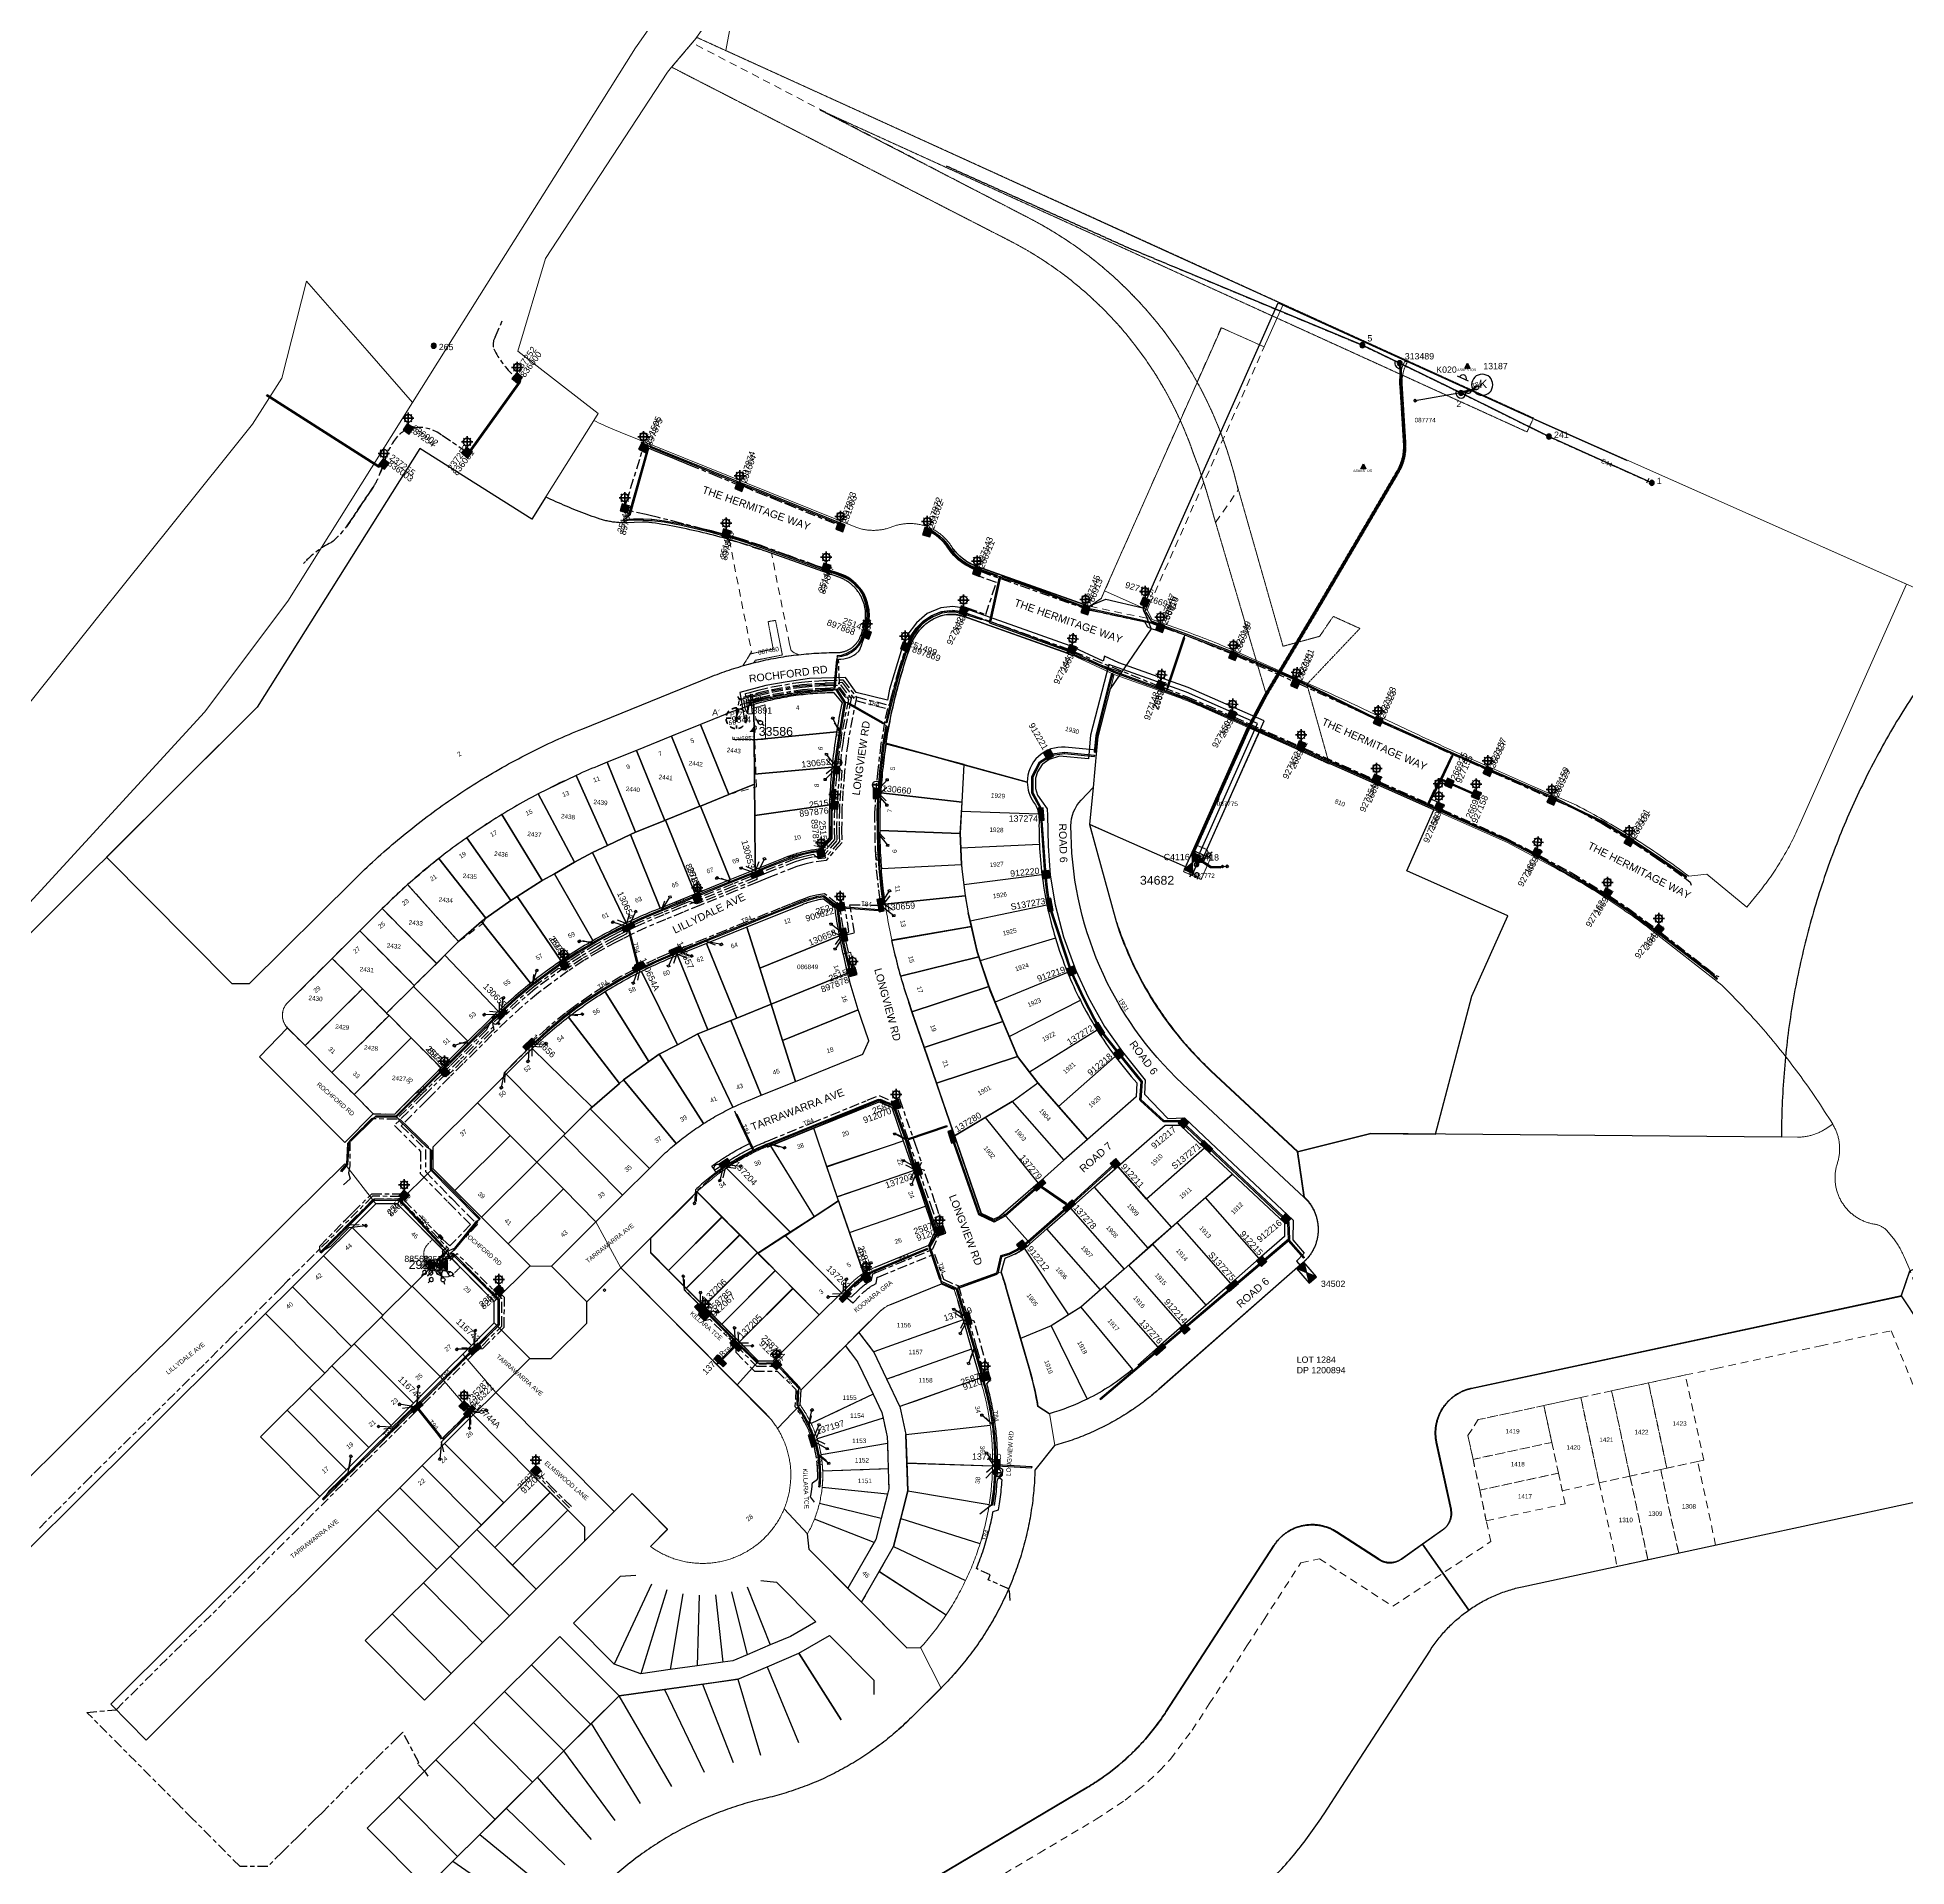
# Model space of a CAD drawing. Header units: metres. Extents: x 293673 to 295365, y 6233764 to 6235163.
# Drawn here: x 293949 to 294691, y 6233891 to 6234618 of the extents above; entities that cross this region are included whole.
import ezdxf
from ezdxf.enums import TextEntityAlignment as Align

# ---------------------------------------------------------------- set-up
doc = ezdxf.new("R2010")
doc.units = ezdxf.units.M
for name, pattern in [('Cable Exist OH', [1, 1, 0]), ('Cable Exist UG', [8.2, 4, -1.2, 1.8, -1.2]), ('Dash', [5, 3, -2]), ('HIDDEN', [0.375, 0.25, -0.125]), ('HIDDEN2', [0.1875, 0.125, -0.0625])]:
    doc.linetypes.add(name, pattern=pattern)
doc.layers.get('0').update_dxf_attribs({"color": 6})
for name, color, linetype in [('_User asbestos warnings', 7, 'Continuous'), ('_User Easement Numbers', 7, 'Continuous'), ('_USER new lots', 250, 'Continuous'), ('Duct_SP_EXT', 7, 'Continuous'), ('Equip_HV_EXT', 7, 'Continuous'), ('Equip_LV_EXT', 7, 'Continuous'), ('Equip_SL_EXT', 7, 'Continuous'), ('Equip_SP_HV_EXT', 7, 'Continuous'), ('Equip_SP_SL_EXT', 7, 'Continuous'), ('Mains_HV_EXT', 7, 'Continuous'), ('Mains_HV_NEW_U72', 2, 'Continuous'), ('Mains_LV_EXT', 7, 'Continuous'), ('Mains_LV_SL_EXT', 7, 'Continuous'), ('Mains_SL_EXT', 7, 'Continuous'), ('Notes', 7, 'Continuous'), ('OH_Details_SP_MISC', 7, 'Continuous'), ('Services_SP_EXT', 7, 'Continuous'), ('Sub_SP_EXT', 7, 'Continuous'), ('SupportsOH_SP_TR_HV_LV_SL_EXT', 7, 'Continuous'), ('SupportsUG_SP_LV_EXT', 7, 'Continuous'), ('SupportsUG_SP_LV_SL_EXT', 7, 'Continuous'), ('Trench_SP_EXT', 7, 'Continuous'), ('UG_Details_SP_MISC', 7, 'Continuous')]:
    doc.layers.add(name, color=color, linetype=linetype)
for name, color, linetype, lineweight in [('Cadastre Developer_SP_EXT', 9, 'Continuous', 5), ('Cadastre Easements_SP_EXT', 9, 'Continuous', 5), ('Cadastre Land Parcels_SP_EXT', 9, 'Continuous', 5), ('Cadastre Other Property_SP_EXT', 9, 'HIDDEN', 5), ('Cadastre Roads_SP_EXT', 9, 'Continuous', 5)]:
    doc.layers.add(name, color=color, linetype=linetype, lineweight=lineweight)
doc.styles.add('COLUMN_LABEL', font='arial.ttf')
doc.styles.add('iecARIAL', font='arial.ttf', dxfattribs={"height": 2})
doc.styles.add('iecNAME', font='times.ttf')
doc.styles.add('IESYMBOL1', font='isocp.shx')
doc.styles.add('POLE_LABEL', font='arial.ttf')
doc.styles.add('SLCP_LABEL', font='arial.ttf', dxfattribs={"height": 3.5})
doc.styles.get("Standard").update_dxf_attribs({"font": 'arial.ttf'})
doc.styles.add('SWITCH_LABEL', font='arial.ttf', dxfattribs={"height": 2.5})
doc.linetypes.add('Cable E UG', pattern='A,6,-0.5,["E",Standard,S=1.7,R=0,X=0.5,Y=-1],-2.9', length=9.4)
doc.linetypes.add('Cable New UG', pattern='A,7,-0.25,["x",Standard,S=2,R=0,X=0.2,Y=-0.8],-2.1', length=9.35)

# ---------------------------------------------------------------- blocks, each defined once
blk = doc.blocks.new('SUB_KIOSK_EXT')
blk.add_lwpolyline([(-4.22, 0, 1), (4.22, 0, 1)], format="xyb", close=True)
blk.add_text('K', height=3.32).set_placement((-1.1, -1.3))
for tag, height, flags, p in [('STREET_CODE', 0.2, 9, (1.5, 0)), ('ASSET_NUM', 2.5, 8, (2, 2)), ('CONSTRUCTED_VOLTAGE', 0.2, 9, (1.5, -0.2)), ('OPERATING_VOLTAGE', 0.2, 9, (1.5, -0.6)), ('ORIENTATION', 0.2, 9, (1.5, -0.8)), ('OWNED_BY', 0.2, 9, (1.5, -1)), ('OPERATED_BY', 0.2, 9, (1.5, -1.2)), ('SECONDARY_VOLTAGE', 0.2, 9, (1.5, -1.6)), ('STATE', 0.2, 9, (1.5, -1.8)), ('SUBSTATION_TYPE', 0.2, 9, (1.5, -2.2)), ('STREETNAME', 0.2, 9, (1.5, -3)), ('SUBURB', 0.2, 9, (1.5, -3.2)), ('Z', 0.2, 1, (1.5, -3.6)), ('NO_PHASES', 0.2, 9, (1.5, -0.4)), ('MAINTAINED_BY', 0.2, 9, (1.5, -1.4)), ('PARENT', 0.2, 9, (1.5, -2)), ('USAGE', 0.2, 9, (1.5, -2.4)), ('LEGEND', 0.2, 9, (1.5, -2.6)), ('LOCATION', 0.2, 9, (1.5, -2.8)), ('NOTES', 0.2, 9, (1.5, -3.4))]:
    blk.add_attdef(tag, text='', height=height, dxfattribs=dict(flags=flags)).set_placement(p, align=Align.MIDDLE_LEFT)
blk = doc.blocks.new('SUB_PADMOUNT_EXT')
for points in [[(0, 0), (-3.84, 1.92), (-3.84, -1.92)], [(0, 0), (3.84, 1.92), (3.84, -1.92)]]:
    blk.add_hatch(color=256).paths.add_polyline_path(points)
for p, q in [((3.84, 1.92), (-3.84, -1.92)), ((-3.84, 1.92), (3.84, -1.92))]:
    blk.add_line(p, q)
blk.add_lwpolyline([(-3.84, -1.92), (3.84, -1.92), (3.84, 1.92), (-3.84, 1.92)], close=True)
for tag, height, flags, p in [('STREET_CODE', 0.2, 9, (1.5, 0)), ('ASSET_NUM', 3.5, 8, (2, 2)), ('CONSTRUCTED_VOLTAGE', 0.2, 9, (1.5, -0.2)), ('OPERATING_VOLTAGE', 0.2, 9, (1.5, -0.6)), ('ORIENTATION', 0.2, 9, (1.5, -0.8)), ('OWNED_BY', 0.2, 9, (1.5, -1)), ('OPERATED_BY', 0.2, 9, (1.5, -1.2)), ('SECONDARY_VOLTAGE', 0.2, 9, (1.5, -1.6)), ('STATE', 0.2, 9, (1.5, -1.8)), ('SUBSTATION_TYPE', 0.2, 9, (1.5, -2.2)), ('STREETNAME', 0.2, 9, (1.5, -3)), ('SUBURB', 0.2, 9, (1.5, -3.2)), ('Z', 0.2, 1, (1.5, -3.6)), ('NO_PHASES', 0.2, 9, (1.5, -0.4)), ('MAINTAINED_BY', 0.2, 9, (1.5, -1.4)), ('PARENT', 0.2, 9, (1.5, -2)), ('USAGE', 0.2, 9, (1.5, -2.4)), ('LEGEND', 0.2, 9, (1.5, -2.6)), ('LOCATION', 0.2, 9, (1.5, -2.8)), ('NOTES', 0.2, 9, (1.5, -3.4))]:
    blk.add_attdef(tag, text='', height=height, dxfattribs=dict(flags=flags)).set_placement(p, align=Align.MIDDLE_LEFT)
blk = doc.blocks.new('COLUMN_EXT')
blk.add_hatch(color=256).paths.add_polyline_path([(-1.49, 1.48), (-1.49, -1.49), (1.48, -1.49), (1.48, 1.48)])
blk.add_lwpolyline([(-1.49, -1.49), (1.48, -1.49), (1.48, 1.48), (-1.49, 1.48)], close=True)
for tag, height, style, flags, p in [('STRUCTURE_PLANT_NUMBER', 0.2, 'POLE_LABEL', 9, (1.81, 0.03)), ('ASSET_NUM', 2.5, 'COLUMN_LABEL', 8, (2, 2)), ('STREET_CODE', 0.2, 'COLUMN_LABEL', 9, (1.81, -0.2))]:
    blk.add_attdef(tag, text='', height=height, dxfattribs=dict(style=style, flags=flags)).set_placement(p, align=Align.MIDDLE_LEFT)
at = {"flags": 1}
blk.add_attdef('Z', (1.81, -2.35), '', height=0.2, dxfattribs=at)
at = {"flags": 9}
for tag, p in [('COLUMN_TYPE', (1.81, -0.4)), ('OWNED_BY', (1.81, -0.6)), ('STATE', (1.81, -0.8)), ('USAGE', (1.81, -1)), ('STREETNAME', (1.81, -1.6)), ('SUBURB', (1.81, -1.8)), ('LEGEND', (1.81, -1.2)), ('LOCATION', (1.81, -1.4)), ('NOTES', (1.81, -2))]:
    blk.add_attdef(tag, text='', height=0.2, dxfattribs=at).set_placement(p, align=Align.MIDDLE_LEFT)
blk = doc.blocks.new('PILLAR_EXT')
blk.add_hatch(color=256).paths.add_polyline_path([(-2.475, 0.99), (-2.475, -0.99), (2.475, -0.99), (2.475, 0.99)])
blk.add_lwpolyline([(-2.475, -0.99), (2.475, -0.99), (2.475, 0.99), (-2.475, 0.99)], close=True)
for tag, p, flags in [('OWNED_BY', (0, -0.2), 9), ('STATE', (0, -0.4), 9), ('SUPPORT_TYPE', (0, -0.6), 9), ('STREETNAME', (0, -1.8), 9), ('SUBURB', (0, -2), 1), ('USAGE', (0, -0.8), 9), ('LEGEND', (0, -1), 9), ('LOCATION', (0, -1.2), 9), ('NOTES', (0, -1.4), 9), ('PARENT', (0, -1.6), 9)]:
    blk.add_attdef(tag, p, '', height=0.2, dxfattribs=dict(flags=flags))
at = {"style": 'iecARIAL', "flags": 8}
blk.add_attdef('ASSET_NUM', (1.5, 3.5), '', height=2.5, dxfattribs=at)
blk = doc.blocks.new('SL_LANTERN_EXT')
at = {"lineweight": 40}
for p, q in [((-2.25, 4.22), (2.25, 4.22)), ((-1.46, 5.68), (-1.06, 5.28)), ((-1.46, 2.76), (-1.06, 3.16)), ((0, 1.97), (0, 6.47)), ((0, 0), (0, 2.72)), ((1.46, 5.68), (1.06, 5.28)), ((1.46, 2.76), (1.06, 3.16))]:
    blk.add_line(p, q, dxfattribs=at)
blk.add_circle((0, 4.22), 1.5, dxfattribs=at)
at = {"style": 'iecARIAL', "flags": 8}
blk.add_attdef('ASSET_NUM', (1.5, 1.5), '', height=2.5, dxfattribs=at)
for tag, p, height, flags in [('OPERATING_VOLTAGE', (0.98, -1.65), 0.2, 9), ('ORIENTATION', (0.98, -1.85), 0.2, 9), ('OWNED_BY', (0.98, -2.05), 0.2, 9), ('STATE', (0.98, -2.25), 0.2, 9), ('CONSTRUCTED_VOLTAGE', (0.98, -0.65), 0.2, 9), ('CONTROL_TYPE', (0.98, -0.85), 0.2, 9), ('LANTERN_PURPOSE', (0.98, -1.05), 0.2, 9), ('LANTERN_TYPE', (0.98, -1.25), 0.2, 9), ('NO_PHASES', (0.98, -1.45), 0.2, 9), ('USAGE', (0.98, -2.45), 0.2, 9), ('CEXIST', (0.98, -2.65), 0.2, 9), ('CNEW', (0.98, -2.85), 0.2, 9), ('CNUMBER', (0.98, -3.05), 0.2, 9), ('CREMOVE', (0.98, -3.25), 0.2, 9), ('CREPLACE', (0.98, -3.45), 0.2, 9), ('LKINGHEIGHT', (0.98, -3.65), 0.2, 9), ('LBRACKET', (0.98, -3.85), 0.2, 9), ('LBRACKETVOCAB', (0.98, -4.05), 0.2, 9), ('LCATEGORY', (0.98, -4.25), 0.2, 9), ('LCHARGE1', (0.98, -4.45), 0.2, 9), ('LCHARGE1PERCENT', (0.98, -4.65), 0.2, 9), ('LCHARGE2', (0.98, -4.85), 0.2, 9), ('LCHARGE2PERCENT', (0.98, -5.05), 0.2, 9), ('LCHARGE3', (0.98, -5.25), 0.2, 9), ('LCHARGE3PERCENT', (0.98, -5.45), 0.2, 9), ('LEXIST', (0.98, -5.65), 0.2, 9), ('LLAMP', (0.98, -5.85), 0.2, 9), ('LLAMPVOCAB', (0.98, -6.05), 0.2, 9), ('LMAST', (0.98, -6.25), 0.2, 9), ('LMASTVOCAB', (0.98, -6.45), 0.2, 9), ('LNEW', (0.98, -6.65), 0.2, 9), ('LANTNUMBER', (0.98, -6.85), 0.2, 9), ('LOUTREACH', (0.98, -7.25), 0.2, 9), ('LOUTREACHVOCAB', (0.98, -7.45), 0.2, 9), ('LNUMBER', (2.18, -3.25), 2.5, 8), ('STREETNAME', (0.98, -9.25), 0.2, 9), ('SUBURB', (0.98, -9.45), 0.2, 1), ('LRATECODE', (0.98, -7.65), 0.2, 9), ('LREMOVE', (0.98, -7.85), 0.2, 9), ('LREPLACE', (0.98, -8.05), 0.2, 9), ('LTYPE', (0.98, -8.25), 0.2, 9), ('LTYPEVOCAB', (0.98, -8.45), 0.2, 9), ('LEGEND', (0.98, -8.65), 0.2, 9), ('LOCATION', (0.98, -8.85), 0.2, 9), ('NOTES', (0.98, -9.05), 0.2, 9)]:
    blk.add_attdef(tag, p, '', height=height, dxfattribs=dict(flags=flags))
blk = doc.blocks.new('CCP_EXT')
blk.add_wipeout([(0, 0.57), (0.57, 0), (0, -0.57), (-0.57, 0)])
blk.add_lwpolyline([(-0.57, 0), (0, 0.57), (0.57, 0), (0, -0.57), (-0.57, 0)])
at = {"flags": 1}
blk.add_attdef('Z', (0, 0), '', height=0.2, dxfattribs=at)
at = {"flags": 9}
for tag, p in [('CCP_TYPE', (0, 0)), ('CONSTRUCTED_VOLTAGE', (0, -0.2)), ('OPERATING_VOLTAGE', (0, -0.6)), ('ORIENTATION', (0, -0.8)), ('OWNED_BY', (0, -1)), ('STATE', (0, -1.8)), ('NO_PHASES', (0, -0.4)), ('USAGE', (0, -1.2)), ('LEGEND', (0, -1.4)), ('LIFE_SUPPORT', (0, -1.6)), ('NOTES', (0, -2))]:
    blk.add_attdef(tag, text='', height=0.2, dxfattribs=at).set_placement(p, align=Align.MIDDLE_LEFT)
blk = doc.blocks.new('POLE_EXT')
blk.add_hatch(color=256).paths.add_polyline_path([(-1, 0, 1), (1, 0, 1)])
blk.add_lwpolyline([(-1, 0, 1), (1, 0, 1)], format="xyb", close=True)
for tag, height, flags, p in [('pNumber', 2.5, 8, (-17.84, 2.07)), ('OWNED_BY', 0.2, 9, (1.35, -0.4)), ('SPECIAL_USE', 0.2, 9, (1.35, -0.8)), ('STATE', 0.2, 9, (1.35, -1)), ('cLV', 0.2, 9, (1.35, -1.4)), ('hDepth', 0.2, 9, (1.35, -1.6)), ('hDia', 0.2, 9, (1.35, -1.8)), ('cHV', 0.2, 9, (1.35, -2)), ('cLinedev', 0.2, 9, (1.35, -3.4)), ('pExisting', 0.2, 9, (1.35, -3.8)), ('pFooting', 0.2, 9, (1.35, -4.4)), ('pNew', 0.2, 9, (1.35, -4.6)), ('pRelocate', 0.2, 9, (1.35, -5)), ('pRemove', 0.2, 9, (1.35, -5.2)), ('pReplace', 0.2, 9, (1.35, -5.4)), ('pStay', 0.2, 9, (1.35, -5.6)), ('pType', 0.2, 9, (1.35, -5.8)), ('cspan', 0.2, 9, (1.35, -6)), ('STREETNAME', 0.2, 9, (1.35, -6.2)), ('SUBURB', 0.2, 9, (1.35, -6.4)), ('OPERATED_BY', 0.2, 9, (1.36, -7.01)), ('PARENT', 0.2, 9, (1.35, -0.6)), ('USAGE', 0.2, 9, (1.35, -1.2)), ('LBRACKET', 0.2, 9, (1.35, -2.2)), ('LExisting', 0.2, 9, (1.35, -2.4)), ('LANTNUMBER', 0.2, 9, (1.35, -2.6)), ('LOther', 0.2, 9, (1.35, -2.8)), ('LRemove', 0.2, 9, (1.35, -3)), ('LEGEND', 0.2, 9, (1.35, -3.2)), ('LOCATION', 0.2, 9, (1.35, -3.6)), ('PFNUMBER', 0.2, 9, (1.35, -4)), ('NEWPFNUMBER', 0.2, 9, (1.35, -4.2)), ('NOTES', 0.2, 9, (1.35, -6.6)), ('MAINTAINED_BY', 0.2, 9, (1.36, -6.81))]:
    blk.add_attdef(tag, text='', height=height, dxfattribs=dict(flags=flags)).set_placement(p, align=Align.MIDDLE_LEFT)
at = {"style": 'POLE_LABEL'}
for tag, height, flags, p in [('STRUCTURE_PLANT_NUMBER', 0.2, 9, (1.35, 0.03)), ('ASSET_NUM', 2.5, 8, (2, 2)), ('STREET_CODE', 0.2, 9, (1.35, -0.2))]:
    blk.add_attdef(tag, text='', height=height, dxfattribs=dict(at, flags=flags)).set_placement(p, align=Align.MIDDLE_LEFT)
at = {"flags": 1}
blk.add_attdef('Z', (1.35, -7.33), '', height=0.2, dxfattribs=at)
blk = doc.blocks.new('HV_STJ_EXT')
h = blk.add_hatch(color=256)
edge = h.paths.add_edge_path()
edge.add_ellipse((-0.59, 0.13), major_axis=(0.226, 0.226), ratio=1, start_angle=44.99996, end_angle=135)
edge.add_line((-0.91, 0.13), (-0.91, -0.13))
edge.add_ellipse((-0.59, -0.13), major_axis=(0.226, 0.226), ratio=1, start_angle=134.99996, end_angle=225)
edge.add_line((-0.59, -0.45), (0.59, -0.45))
edge.add_ellipse((0.59, -0.13), major_axis=(-0.226, 0.226), ratio=1, start_angle=134.99996, end_angle=225)
edge.add_line((0.91, -0.13), (0.91, 0.13))
edge.add_ellipse((0.59, 0.13), major_axis=(-0.226, 0.226), ratio=1, start_angle=224.99996, end_angle=315)
edge.add_line((0.59, 0.45), (-0.59, 0.45))
blk.add_lwpolyline([(-0.91, 0.13), (-0.91, -0.13, 0.414214), (-0.59, -0.45), (0.59, -0.45, 0.414214), (0.91, -0.13), (0.91, 0.13, 0.414214), (0.59, 0.45), (-0.59, 0.45, 0.414214)], format="xyb", close=True)
for tag, flags, p in [('ORIENTATION', 9, (1.5, 0)), ('Z', 1, (1.5, -0.8)), ('USAGE', 9, (1.5, -0.2)), ('LEGEND', 9, (1.5, -0.4)), ('NOTES', 9, (1.5, -0.6))]:
    blk.add_attdef(tag, text='', height=0.2, dxfattribs=dict(flags=flags)).set_placement(p, align=Align.MIDDLE_LEFT)
blk = doc.blocks.new('WARNING_FEATURE_EXT')
h = blk.add_hatch(color=2)
h.dxf.hatch_style = 1
h.paths.add_polyline_path([(0, 1.99), (-0.99, 0), (1, 0)])
at = {"color": 18, "true_color": 0x000000}
blk.add_lwpolyline([(-0.99, 0), (0, 1.99), (1, 0)], close=True, dxfattribs=at)
at = {"color": 18, "true_color": 0x000000, "insert": (0, 0.87), "char_height": 1.5, "attachment_point": 5, "line_spacing_factor": 1.5, "style": 'iecNAME'}
blk.add_mtext_dynamic_manual_height_columns('!', width=1.5, gutter_width=4, heights=[0], dxfattribs=at)
at = {"color": 2, "flags": 1}
for tag, p in [('STATE', (1.19, 2.01)), ('HAZMAT_ID', (1.19, 0.72))]:
    blk.add_attdef(tag, p, '', height=0.8, dxfattribs=at)
at = {"color": 2}
blk.add_attdef('WARNING_TYPE', text='', height=1, dxfattribs=at).set_placement((-4.07, -1.22), (4.88, -1.22), align=Align.ALIGNED)
at = {"color": 2, "flags": 1}
blk.add_attdef('WARNING_DESC', text='', height=0.8, dxfattribs=at).set_placement((1.19, -0.56), align=Align.MIDDLE_CENTER)
blk = doc.blocks.new('LV_UG_DFUSE_CLOSED_EXT')
for points in [[(1, 0), (0, 0)], [(5.04, 0.73), (2.16, -0.72)], [(5.05, -0.71), (2.16, 0.72)], [(6.2, 0.01), (7.2, 0.01)]]:
    blk.add_lwpolyline(points)
for centre in [(1.8, 0), (5.4, 0.01)]:
    blk.add_circle(centre, 0.8)
at = {"flags": 9}
for tag, p in [('ACTUAL_STATUS', (0, 0)), ('CONSTRUCTED_VOLTAGE', (0, -0.2)), ('OPERATING_VOLTAGE', (0, -0.6)), ('ORIENTATION', (0, -0.8)), ('STATE', (0, -1)), ('SWITCH_TYPE', (0, -1.2)), ('NO_PHASES', (0, -0.4)), ('USAGE', (0, -1.4)), ('NOTES', (0, -1.6))]:
    blk.add_attdef(tag, text='', height=0.2, dxfattribs=at).set_placement(p, align=Align.MIDDLE_LEFT)
at = {"flags": 1}
blk.add_attdef('Z', (0, 0), '', height=0.2, dxfattribs=at)
blk = doc.blocks.new('LV_UG_LINKS_OPEN_EXT')
for p, q in [((-0.25, 1.47), (-0.25, 2.22)), ((0.25, 1.47), (0.25, 2.22)), ((-0.25, -1.47), (-0.25, -2.22)), ((0.25, -1.47), (0.25, -2.22))]:
    blk.add_line(p, q)
at = {"flags": 9}
for tag, p in [('ACTUAL_STATUS', (0, 0)), ('CONSTRUCTED_VOLTAGE', (0, -0.2)), ('OPERATING_VOLTAGE', (0, -0.6)), ('ORIENTATION', (0, -0.8)), ('STATE', (0, -1)), ('SWITCH_TYPE', (0, -1.2)), ('NO_PHASES', (0, -0.4)), ('USAGE', (0, -1.4)), ('NOTES', (0, -1.6))]:
    blk.add_attdef(tag, text='', height=0.2, dxfattribs=at).set_placement(p, align=Align.MIDDLE_LEFT)
at = {"flags": 1}
blk.add_attdef('Z', (0, 0), '', height=0.2, dxfattribs=at)
blk.add_wipeout([(-0.25, 1.47), (-0.43, 1.43), (-0.61, 1.36), (-0.77, 1.28), (-0.93, 1.17), (-1.07, 1.05), (-1.19, 0.9), (-1.29, 0.75), (-1.38, 0.58), (-1.44, 0.4), (-1.48, 0.22), (-1.49, 0.03), (-1.49, -0.16), (-1.45, -0.34), (-1.4, -0.52), (-1.32, -0.69), (-1.23, -0.85), (-1.11, -1), (-0.98, -1.13), (-0.83, -1.24), (-0.66, -1.34), (-0.49, -1.41), (-0.31, -1.46), (-0.13, -1.49), (0.06, -1.49), (0.25, -1.47), (0.43, -1.43), (0.61, -1.36), (0.77, -1.28), (0.93, -1.17), (1.07, -1.05), (1.19, -0.9), (1.29, -0.75), (1.38, -0.58), (1.44, -0.4), (1.48, -0.22), (1.49, -0.03), (1.49, 0.16), (1.45, 0.34), (1.4, 0.52), (1.32, 0.69), (1.23, 0.85), (1.11, 1), (0.98, 1.13), (0.83, 1.24), (0.66, 1.34), (0.49, 1.41), (0.31, 1.46), (0.13, 1.49), (-0.06, 1.49)])
blk.add_lwpolyline([(0, -1.49, 1), (0, 1.49, 1)], format="xyb", close=True)
blk = doc.blocks.new('LV_UG_LINKS_CLOSED_EXT')
blk.add_wipeout([(-1.06, 1.06), (-1.18, 0.92), (-1.29, 0.76), (-1.37, 0.59), (-1.43, 0.42), (-1.48, 0.23), (-1.49, 0.05), (-1.49, -0.14), (-1.46, -0.33), (-1.41, -0.51), (-1.33, -0.68), (-1.24, -0.84), (-1.12, -0.99), (-0.99, -1.12), (-0.84, -1.24), (-0.68, -1.33), (-0.51, -1.41), (-0.33, -1.46), (-0.14, -1.49), (0.05, -1.49), (0.23, -1.48), (0.42, -1.43), (0.59, -1.37), (0.76, -1.29), (0.92, -1.18), (1.06, -1.06), (1.18, -0.92), (1.29, -0.76), (1.37, -0.59), (1.43, -0.42), (1.48, -0.23), (1.49, -0.05), (1.49, 0.14), (1.46, 0.33), (1.41, 0.51), (1.33, 0.68), (1.24, 0.84), (1.12, 0.99), (0.99, 1.12), (0.84, 1.24), (0.68, 1.33), (0.51, 1.41), (0.33, 1.46), (0.14, 1.49), (-0.05, 1.49), (-0.23, 1.48), (-0.42, 1.43), (-0.59, 1.37), (-0.76, 1.29), (-0.92, 1.18)])
for p, q in [((-0.25, -1.48), (-0.25, 1.48)), ((0.25, -1.48), (0.25, 1.48))]:
    blk.add_line(p, q)
blk.add_circle((0, 0), 1.5)
at = {"flags": 9}
for tag, p in [('ACTUAL_STATUS', (0, 0)), ('CONSTRUCTED_VOLTAGE', (0, -0.2)), ('OPERATING_VOLTAGE', (0, -0.6)), ('ORIENTATION', (0, -0.8)), ('STATE', (0, -1)), ('SWITCH_TYPE', (0, -1.2)), ('NO_PHASES', (0, -0.4)), ('USAGE', (0, -1.4)), ('NOTES', (0, -1.6))]:
    blk.add_attdef(tag, text='', height=0.2, dxfattribs=at).set_placement(p, align=Align.MIDDLE_LEFT)
at = {"flags": 1}
blk.add_attdef('Z', (0, 0), '', height=0.2, dxfattribs=at)
blk = doc.blocks.new('HV_USL_CLOSED_EXT')
blk.add_line((2.4, 5.5), (-2.4, 5.5))
blk.add_lwpolyline([(1.44, 5.5, 0.414214), (0, 6.94, 0.414214), (-1.44, 5.5)], format="xyb")
for tag, height, flags, p in [('STREET_CODE', 0.2, 9, (1.5, 0)), ('ASSET_NUM', 2.5, 8, (2, 2)), ('ACTUAL_STATUS', 0.2, 9, (1.5, -0.2)), ('CONSTRUCTED_VOLTAGE', 0.2, 9, (1.5, -0.4)), ('OPERATING_VOLTAGE', 0.2, 9, (1.5, -0.8)), ('ORIENTATION', 0.2, 9, (1.5, -1)), ('OWNED_BY', 0.2, 9, (1.5, -1.2)), ('OPERATED_BY', 0.2, 9, (1.5, -1.4)), ('STATE', 0.2, 9, (1.5, -1.8)), ('SWITCH_TYPE', 0.2, 9, (1.5, -2)), ('STREETNAME', 0.2, 9, (1.5, -2.8)), ('SUBURB', 0.2, 9, (1.5, -3)), ('Z', 0.2, 1, (1.5, -3.6)), ('NO_PHASES', 0.2, 9, (1.5, -0.6)), ('MAINTAINED_BY', 0.2, 9, (1.5, -1.6)), ('USAGE', 0.2, 9, (1.5, -2.2)), ('LEGEND', 0.2, 9, (1.5, -2.4)), ('LOCATION', 0.2, 9, (1.5, -2.6)), ('NOTES', 0.2, 9, (1.5, -3.2)), ('LABEL_ALIGNMENT', 0.2, 9, (1.5, -3.4))]:
    blk.add_attdef(tag, text='', height=height, dxfattribs=dict(flags=flags)).set_placement(p, align=Align.MIDDLE_LEFT)
blk = doc.blocks.new('SWG_HOLEC_SU_NO_EXT')
blk.add_line((1.8, -2), (5.8, -2))
for points in [[(1, 0), (0, 0)], [(6.6, 0), (7.6, 0)]]:
    blk.add_lwpolyline(points)
for points in [[(1.8, -0.8, 1), (1.8, 0.8, 1)], [(5.8, -0.8, 1), (5.8, 0.8, 1)]]:
    blk.add_lwpolyline(points, format="xyb", close=True)
at = {"insert": (5.31, -3.64), "char_height": 1.4, "width": 3.8863, "attachment_point": 1, "rotation": 180}
blk.add_mtext('{\\fArial|b0|i0|c0|p34;N/O}', dxfattribs=at)
at = {"style": 'SWITCH_LABEL', "flags": 8}
blk.add_attdef('ASSET_NUM', text='', height=2.5, rotation=179.95437, dxfattribs=at).set_placement((-2.4, 0), align=Align.MIDDLE_LEFT)
at = {"flags": 1}
blk.add_attdef('Z', (0, 0), '', height=0.2, dxfattribs=at)
at = {"flags": 9}
for tag, p in [('ACTUAL_STATUS', (0, -0.4)), ('CONSTRUCTED_VOLTAGE', (0, -0.6)), ('OPERATING_VOLTAGE', (0, -1)), ('ORIENTATION', (0, -1.2)), ('OWNED_BY', (0, -1.4)), ('STATE', (0, -1.8)), ('SWITCH_TYPE', (0, -2)), ('STREETNAME', (0, -2.6)), ('SUBURB', (0, -2.8)), ('NO_PHASES', (0, -0.8)), ('PARENT', (0, -1.6)), ('USAGE', (0, -2.2)), ('LOCATION', (0, -2.4)), ('NOTES', (0, -3))]:
    blk.add_attdef(tag, text='', height=0.2, dxfattribs=at).set_placement(p, align=Align.MIDDLE_LEFT)
at = {"style": 'SWITCH_LABEL', "flags": 9}
blk.add_attdef('STREET_CODE', text='', height=0.2, dxfattribs=at).set_placement((0, -0.2), align=Align.MIDDLE_LEFT)
blk = doc.blocks.new('SWG_HOLEC_SU_EXT')
blk.add_line((1.8, -2), (5.8, -2))
for points in [[(1, 0), (0, 0)], [(6.6, 0), (7.6, 0)]]:
    blk.add_lwpolyline(points)
for points in [[(1.8, -0.8, 1), (1.8, 0.8, 1)], [(5.8, -0.8, 1), (5.8, 0.8, 1)]]:
    blk.add_lwpolyline(points, format="xyb", close=True)
at = {"style": 'SWITCH_LABEL', "flags": 8}
blk.add_attdef('ASSET_NUM', text='', height=2.5, rotation=179.95437, dxfattribs=at).set_placement((-2.4, 0), align=Align.MIDDLE_LEFT)
at = {"flags": 1}
blk.add_attdef('Z', (0, 0), '', height=0.2, dxfattribs=at)
at = {"flags": 9}
for tag, p in [('ACTUAL_STATUS', (0, -0.4)), ('CONSTRUCTED_VOLTAGE', (0, -0.6)), ('OPERATING_VOLTAGE', (0, -1)), ('ORIENTATION', (0, -1.2)), ('OWNED_BY', (0, -1.4)), ('STATE', (0, -1.8)), ('SWITCH_TYPE', (0, -2)), ('STREETNAME', (0, -2.6)), ('SUBURB', (0, -2.8)), ('NO_PHASES', (0, -0.8)), ('PARENT', (0, -1.6)), ('USAGE', (0, -2.2)), ('LOCATION', (0, -2.4)), ('NOTES', (0, -3))]:
    blk.add_attdef(tag, text='', height=0.2, dxfattribs=at).set_placement(p, align=Align.MIDDLE_LEFT)
at = {"style": 'SWITCH_LABEL', "flags": 9}
blk.add_attdef('STREET_CODE', text='', height=0.2, dxfattribs=at).set_placement((0, -0.2), align=Align.MIDDLE_LEFT)
blk = doc.blocks.new('End Shackle_EXT')
blk.add_wipeout([(0, 0.25), (1.81, 0.25), (1.82, -0.25), (0, -0.25)])
blk.add_line((1.81, -1), (1.81, 1))
at = {"flags": 1}
blk.add_attdef('Z', (0, 0), '', height=0.2, dxfattribs=at)
at = {"flags": 9}
for tag, p in [('CONNECTOR_TYPE', (0, 0)), ('CONSTRUCTED_VOLTAGE', (0, -0.2)), ('OPERATING_VOLTAGE', (0, -0.6)), ('ORIENTATION', (0, -0.8)), ('OWNED_BY', (0, -1)), ('STATE', (0, -1.2)), ('NO_PHASES', (0, -0.4)), ('USAGE', (0, -1.4)), ('NOTES', (0, -1.6))]:
    blk.add_attdef(tag, text='', height=0.2, dxfattribs=at).set_placement(p, align=Align.MIDDLE_LEFT)
blk = doc.blocks.new('SLCP_ZELL_EXT')
blk.add_wipeout([(-0.24, 7.5), (-0.71, 7.47), (-1.17, 7.41), (-1.64, 7.32), (-2.09, 7.21), (-2.54, 7.06), (-2.98, 6.89), (-3.41, 6.69), (-3.82, 6.46), (-4.22, 6.21), (-4.6, 5.93), (-4.96, 5.63), (-5.31, 5.31), (-5.63, 4.96), (-5.93, 4.6), (-6.21, 4.22), (-6.46, 3.82), (-6.69, 3.41), (-6.89, 2.98), (-7.06, 2.54), (-7.21, 2.09), (-7.32, 1.64), (-7.41, 1.17), (-7.47, 0.71), (-7.5, 0.24), (-7.5, -0.24), (-7.47, -0.71), (-7.41, -1.17), (-7.32, -1.64), (-7.21, -2.09), (-7.06, -2.54), (-6.89, -2.98), (-6.69, -3.41), (-6.46, -3.82), (-6.21, -4.22), (-5.93, -4.6), (-5.63, -4.96), (-5.31, -5.31), (-4.96, -5.63), (-4.6, -5.93), (-4.22, -6.21), (-3.82, -6.46), (-3.41, -6.69), (-2.98, -6.89), (-2.54, -7.06), (-2.09, -7.21), (-1.64, -7.32), (-1.17, -7.41), (-0.71, -7.47), (-0.24, -7.5), (0.24, -7.5), (0.71, -7.47), (1.17, -7.41), (1.64, -7.32), (2.09, -7.21), (2.54, -7.06), (2.98, -6.89), (3.41, -6.69), (3.82, -6.46), (4.22, -6.21), (4.6, -5.93), (4.96, -5.63), (5.31, -5.31), (5.63, -4.96), (5.93, -4.6), (6.21, -4.22), (6.46, -3.82), (6.69, -3.41), (6.89, -2.98), (7.06, -2.54), (7.21, -2.09), (7.32, -1.64), (7.41, -1.17), (7.47, -0.71), (7.5, -0.24), (7.5, 0.24), (7.47, 0.71), (7.41, 1.17), (7.32, 1.64), (7.21, 2.09), (7.06, 2.54), (6.89, 2.98), (6.69, 3.41), (6.46, 3.82), (6.21, 4.22), (5.93, 4.6), (5.63, 4.96), (5.31, 5.31), (4.96, 5.63), (4.6, 5.93), (4.22, 6.21), (3.82, 6.46), (3.41, 6.69), (2.98, 6.89), (2.54, 7.06), (2.09, 7.21), (1.64, 7.32), (1.17, 7.41), (0.71, 7.47), (0.24, 7.5)])
at = {"linetype": 'Dash', "lineweight": 40, "ltscale": 0.7}
for p, q in [((-4.11, 0), (4.11, 0)), ((0, 4.11), (0, -4.11))]:
    blk.add_line(p, q, dxfattribs=at)
blk.add_circle((0, 0), 4.11, dxfattribs=at)
at = {"lineweight": 40, "style": 'IESYMBOL1'}
for s, p in [('P', (-1.6, 0)), ('Z', (1.7, 0)), ('60', (-1.61, -3.31))]:
    blk.add_text(s, height=2, dxfattribs=at).set_placement(p, align=Align.BOTTOM_CENTER)
at = {"flags": 1}
blk.add_attdef('Z', (0, 0), '', height=0.2, dxfattribs=at)
at = {"style": 'SLCP_LABEL'}
for tag, height, flags, p in [('ASSET_NUM', 2.5, 8, (2, 2)), ('STREET_CODE', 0.2, 9, (0, -0.2))]:
    blk.add_attdef(tag, text='', height=height, dxfattribs=dict(at, flags=flags)).set_placement(p, align=Align.MIDDLE_LEFT)
at = {"flags": 9}
for tag, p in [('CONSTRUCTED_VOLTAGE', (0, -0.4)), ('CONTROL_TYPE', (0, -0.6)), ('OPERATING_VOLTAGE', (0, -1)), ('ORIENTATION', (0, -1.2)), ('OWNED_BY', (0, -1.4)), ('STATE', (0, -2)), ('NO_PHASES', (0, -0.8)), ('USAGE', (0, -1.6)), ('LOCATION', (0, -1.8)), ('NOTES', (0, -2.2))]:
    blk.add_attdef(tag, text='', height=0.2, dxfattribs=at).set_placement(p, align=Align.MIDDLE_LEFT)
blk = doc.blocks.new('A$C12BB781C')
at = {"layer": '_USER new lots', "linetype": 'Continuous'}
for p, q in [((294286.09, 6234337.39), (294317.06, 6234328.83)), ((294317.06, 6234328.83), (294286.09, 6234337.39)), ((294317.06, 6234328.83), (294286.09, 6234337.39)), ((294317.59, 6234276.79), (294285.73, 6234273.44)), ((294317.59, 6234276.79), (294285.73, 6234273.44)), ((294285.73, 6234273.44), (294317.59, 6234276.79)), ((294288.31, 6234259.08), (294320.02, 6234264.61)), ((294320.02, 6234264.61), (294288.31, 6234259.08)), ((294288.31, 6234259.08), (294320.02, 6234264.61)), ((294323.04, 6234252.58), (294291.85, 6234244.93)), ((294323.04, 6234252.58), (294291.85, 6234244.93)), ((294291.85, 6234244.93), (294323.04, 6234252.58)), ((294326.97, 6234240.82), (294296.43, 6234230.7)), ((294326.97, 6234240.82), (294296.43, 6234230.7)), ((294296.43, 6234230.7), (294326.97, 6234240.82))]:
    blk.add_line(p, q, dxfattribs=at)
at = {"layer": '_USER new lots'}
for p, q in [((294346.75, 6234309.26), (294316.04, 6234310.31)), ((294347.05, 6234297.14), (294315.84, 6234295.72)), ((294316.17, 6234289.13), (294316.25, 6234287.4)), ((294316.25, 6234287.4), (294317.59, 6234276.79)), ((294348.08, 6234285.07), (294317.04, 6234281.17)), ((294317.59, 6234276.79), (294318.75, 6234269.97)), ((294350.07, 6234273.12), (294319.51, 6234266.78)), ((294318.75, 6234269.97), (294320.02, 6234264.61)), ((294322.4, 6234254.5), (294318.75, 6234269.97)), ((294320.02, 6234264.61), (294322.4, 6234254.5)), ((294353.41, 6234259.99), (294323.58, 6234250.96)), ((294322.4, 6234254.5), (294323.04, 6234252.58)), ((294327.56, 6234239.05), (294322.4, 6234254.5)), ((294323.04, 6234252.58), (294326.97, 6234240.82)), ((294358.27, 6234246.31), (294329.44, 6234234.48)), ((294296.43, 6234230.7), (294295.15, 6234234.43)), ((294326.97, 6234240.82), (294327.56, 6234239.05)), ((294327.56, 6234239.05), (294332.58, 6234226.87)), ((294338.3, 6234212.97), (294327.56, 6234239.05)), ((294329.44, 6234234.48), (294327.56, 6234239.05)), ((294332.58, 6234226.87), (294329.44, 6234234.48)), ((294335.01, 6234220.95), (294363.31, 6234235.29)), ((294301.29, 6234216.51), (294296.43, 6234230.7)), ((294332.58, 6234226.87), (294301.29, 6234216.51)), ((294332.58, 6234226.87), (294301.29, 6234216.51)), ((294301.29, 6234216.51), (294332.58, 6234226.87)), ((294332.58, 6234226.87), (294338.3, 6234212.97)), ((294335.01, 6234220.95), (294332.58, 6234226.87)), ((294369.98, 6234223.48), (294343.14, 6234206.73)), ((294306.15, 6234202.32), (294301.29, 6234216.51)), ((294338.3, 6234212.97), (294306.15, 6234202.32)), ((294338.3, 6234212.97), (294306.15, 6234202.32)), ((294306.15, 6234202.32), (294338.3, 6234212.97)), ((294306.15, 6234202.32), (294338.3, 6234212.97)), ((294306.15, 6234202.32), (294338.3, 6234212.97)), ((294338.3, 6234212.97), (294346.4, 6234202.54)), ((294354.65, 6234193.15), (294377.18, 6234212.95)), ((294336.27, 6234195.13), (294346.4, 6234202.54)), ((294346.4, 6234202.54), (294366.2, 6234180)), ((294257.44, 6234184.44), (294283.43, 6234194.97)), ((294283.43, 6234194.97), (294288.44, 6234192.69)), ((294288.44, 6234192.69), (294292.96, 6234179.49)), ((294336.27, 6234195.13), (294313.29, 6234181.5)), ((294325.55, 6234188.78), (294336.27, 6234195.13)), ((294336.27, 6234195.13), (294356.81, 6234171.75)), ((294240.2, 6234177.45), (294257.44, 6234184.44)), ((294262.69, 6234169.12), (294257.44, 6234184.44)), ((294313.29, 6234181.5), (294325.55, 6234188.78)), ((294325.55, 6234188.78), (294346.52, 6234162.71)), ((294239.06, 6234176.99), (294240.2, 6234177.45)), ((294240.2, 6234177.45), (294257.59, 6234149.29)), ((294262.69, 6234169.12), (294292.96, 6234179.49)), ((294292.96, 6234179.49), (294297.02, 6234167.67)), ((294412.66, 6234176.56), (294389.6, 6234156.3)), ((294452.24, 6234156.99), (294449.55, 6234175.1)), ((294222.95, 6234168.47), (294248.16, 6234143.12)), ((294266.74, 6234157.29), (294262.69, 6234169.12)), ((294266.74, 6234157.29), (294297.02, 6234167.67)), ((294297.02, 6234167.67), (294301.88, 6234153.48)), ((294378.21, 6234169.26), (294399.5, 6234145.03)), ((294389.6, 6234156.3), (294378.21, 6234169.26)), ((294368.82, 6234161.01), (294390.11, 6234136.78)), ((294423.68, 6234166.28), (294399.5, 6234145.03)), ((294413.08, 6234156.97), (294423.68, 6234166.28)), ((294192.68, 6234140.77), (294209.41, 6234157.4)), ((294211.14, 6234159.08), (294221.01, 6234149.15)), ((294235.35, 6234134.73), (294211.14, 6234159.07)), ((294211.14, 6234159.07), (294222.15, 6234148)), ((294246.03, 6234141.72), (294267.31, 6234155.66)), ((294267.31, 6234155.66), (294257.59, 6234149.29)), ((294271.61, 6234143.11), (294266.74, 6234157.29)), ((294267.31, 6234155.66), (294277.17, 6234126.87)), ((294271.61, 6234143.11), (294301.88, 6234153.48)), ((294301.88, 6234153.48), (294305.43, 6234143.13)), ((294359.43, 6234152.76), (294380.72, 6234128.53)), ((294399.5, 6234145.03), (294389.6, 6234156.3)), ((294401.82, 6234147.07), (294413.08, 6234156.97)), ((294434.37, 6234132.74), (294413.08, 6234156.97)), ((294199.74, 6234128), (294221.01, 6234149.15)), ((294221.01, 6234149.15), (294228.07, 6234142.06)), ((294222.15, 6234148), (294230.97, 6234139.13)), ((294257.59, 6234149.29), (294248.16, 6234143.12)), ((294399.5, 6234145.03), (294390.11, 6234136.78)), ((294423.1, 6234122.84), (294401.82, 6234147.07)), ((294192.67, 6234135.11), (294192.68, 6234140.77)), ((294206.8, 6234120.91), (294228.07, 6234142.06)), ((294228.07, 6234142.06), (294235.12, 6234134.97)), ((294230.97, 6234139.13), (294239.78, 6234130.27)), ((294248.16, 6234143.12), (294235.35, 6234134.73)), ((294248.16, 6234143.12), (294246.03, 6234141.72)), ((294268.48, 6234119.14), (294246.03, 6234141.72)), ((294277.17, 6234126.87), (294271.61, 6234143.11)), ((294303.01, 6234137.85), (294281.69, 6234129.2)), ((294305.43, 6234143.13), (294303.01, 6234137.85)), ((294371.33, 6234120.28), (294350.04, 6234144.51)), ((294413.34, 6234114.26), (294392.05, 6234138.49)), ((294199.74, 6234128), (294192.67, 6234135.11)), ((294213.85, 6234113.82), (294235.12, 6234134.97)), ((294259.62, 6234110.33), (294235.35, 6234134.73)), ((294341.03, 6234136.78), (294358.55, 6234110.31)), ((294390.11, 6234136.78), (294380.72, 6234128.53)), ((294403.8, 6234105.88), (294382.51, 6234130.11)), ((294167.33, 6234115.55), (294180.84, 6234128.98)), ((294206.8, 6234120.91), (294199.74, 6234128)), ((294242.17, 6234127.88), (294220.9, 6234106.72)), ((294272.46, 6234123.11), (294268.48, 6234119.14)), ((294287.7, 6234114.38), (294308.13, 6234122.66)), ((294308.13, 6234122.66), (294313.22, 6234120.4)), ((294167.31, 6234107.07), (294167.33, 6234115.55)), ((294213.85, 6234113.82), (294206.8, 6234120.91)), ((294249.22, 6234120.79), (294227.95, 6234099.63)), ((294268.48, 6234119.14), (294259.62, 6234110.33)), ((294314.64, 6234115.89), (294316.8, 6234108.33)), ((294394.26, 6234097.5), (294372.97, 6234121.72)), ((294220.9, 6234106.72), (294213.85, 6234113.82)), ((294259.62, 6234110.33), (294241.19, 6234092)), ((294275.37, 6234103.43), (294283.75, 6234111.77)), ((294316.8, 6234108.33), (294281.28, 6234095.67)), ((294316.8, 6234108.33), (294320.1, 6234096.77)), ((294358.55, 6234110.31), (294351.67, 6234106)), ((294363.52, 6234113.42), (294358.55, 6234110.31)), ((294363.52, 6234113.42), (294384.08, 6234088.6)), ((294153.13, 6234092.96), (294167.31, 6234107.07)), ((294227.95, 6234099.63), (294220.9, 6234106.72)), ((294281.28, 6234095.67), (294275.37, 6234103.43)), ((294351.67, 6234106), (294366, 6234076.9)), ((294131.14, 6234079.55), (294144.64, 6234092.98)), ((294144.64, 6234092.98), (294153.13, 6234092.96)), ((294235.53, 6234092.01), (294227.95, 6234099.63)), ((294252.37, 6234080.56), (294270, 6234098.09)), ((294270, 6234098.09), (294274.85, 6234091.74)), ((294286.48, 6234084.78), (294281.28, 6234095.67)), ((294320.1, 6234096.77), (294286.48, 6234084.78)), ((294320.1, 6234096.77), (294323.4, 6234085.21)), ((294241.19, 6234092), (294235.53, 6234092.01)), ((294274.85, 6234091.74), (294281.03, 6234078.8)), ((294154.65, 6234055.91), (294131.14, 6234079.55)), ((294252.01, 6234074.6), (294252.37, 6234080.56)), ((294281.03, 6234078.8), (294256.41, 6234067.14)), ((294281.03, 6234078.8), (294284.49, 6234071.55)), ((294291.63, 6234074), (294286.48, 6234084.78)), ((294323.4, 6234085.21), (294291.63, 6234074)), ((294323.4, 6234085.2), (294324.2, 6234082.4)), ((294122.13, 6234070.59), (294145.64, 6234046.96)), ((294284.49, 6234071.55), (294284.96, 6234069.37)), ((294291.63, 6234073.99), (294294.06, 6234062.83)), ((294284.96, 6234069.37), (294258.79, 6234061.09)), ((294284.96, 6234069.37), (294286.59, 6234061.91)), ((294294.06, 6234062.83), (294327.48, 6234066.58)), ((294178.16, 6234032.27), (294154.65, 6234055.91)), ((294154.65, 6234055.91), (294154.65, 6234055.91)), ((294286.68, 6234059.31), (294260.32, 6234054.78)), ((294286.59, 6234061.91), (294286.68, 6234059.31)), ((294286.68, 6234059.31), (294287, 6234049.21)), ((294294.42, 6234051.51), (294294.06, 6234062.83)), ((294294.06, 6234062.83), (294294.39, 6234052.41)), ((294287, 6234049.21), (294260.98, 6234048.32)), ((294287, 6234049.21), (294287.25, 6234041.27)), ((294294.39, 6234052.41), (294294.77, 6234040.44)), ((294294.42, 6234051.51), (294328.41, 6234050.4)), ((294294.77, 6234040.44), (294294.42, 6234051.51)), ((294123.67, 6234025.1), (294145.65, 6234046.96)), ((294145.65, 6234046.96), (294152.7, 6234039.87)), ((294286.71, 6234039.17), (294260.76, 6234041.83)), ((294287.25, 6234041.27), (294286.71, 6234039.17)), ((294130.72, 6234018.01), (294152.7, 6234039.87)), ((294152.7, 6234039.87), (294159.75, 6234032.78)), ((294185.28, 6234039.36), (294178.16, 6234032.27)), ((294199.39, 6234025.18), (294185.28, 6234039.36)), ((294284.23, 6234029.46), (294259.66, 6234035.43)), ((294286.71, 6234039.17), (294284.23, 6234029.46)), ((294293.69, 6234036.2), (294289.12, 6234018.3)), ((294291.98, 6234029.52), (294294.77, 6234040.44)), ((294294.77, 6234040.44), (294293.69, 6234036.2)), ((294294.77, 6234040.44), (294327.07, 6234034.98)), ((294137.77, 6234010.92), (294159.75, 6234032.78)), ((294159.75, 6234032.78), (294166.34, 6234026.16)), ((294166.34, 6234026.16), (294166.32, 6234020.5)), ((294281.4, 6234019.93), (294257.7, 6234029.23)), ((294284.23, 6234029.46), (294282.11, 6234021.16)), ((294289.12, 6234018.3), (294291.98, 6234029.52)), ((294291.98, 6234029.52), (294323.46, 6234019.5)), ((294130.72, 6234018.01), (294123.67, 6234025.1)), ((294166.32, 6234020.5), (294147.18, 6234001.46)), ((294192.57, 6234018.4), (294199.39, 6234025.18)), ((294255.64, 6234017.12), (294254.92, 6234023.36)), ((294281.4, 6234019.93), (294270.95, 6234001.74)), ((294282.11, 6234021.16), (294281.4, 6234019.93)), ((294137.77, 6234010.92), (294130.72, 6234018.01)), ((294270.95, 6234001.74), (294255.64, 6234017.12)), ((294283.46, 6234008.45), (294289.12, 6234018.3)), ((294289.12, 6234018.3), (294317.72, 6234004.85)), ((294147.18, 6234001.46), (294137.77, 6234010.92)), ((294161.96, 6233987.96), (294180.65, 6234006.54)), ((294180.65, 6234006.54), (294186.71, 6234007)), ((294236.36, 6234004.91), (294242.6, 6234004.15)), ((294242.6, 6234004.15), (294258.21, 6233988.45)), ((294276.43, 6233996.22), (294283.46, 6234008.46)), ((294283.46, 6234008.46), (294309.98, 6233991.21)), ((294283.46, 6234008.45), (294309.98, 6233991.2)), ((294193.05, 6234003.43), (294178.2, 6233971.63)), ((294199.11, 6234001.09), (294188.78, 6233967.81)), ((294205.43, 6233999.59), (294200.42, 6233969.45)), ((294211.89, 6233998.96), (294211.09, 6233970.95)), ((294218.38, 6233999.22), (294221.28, 6233972.38)), ((294224.78, 6234000.35), (294230.99, 6233975.37)), ((294230.96, 6234002.35), (294240.17, 6233979.27)), ((294294.4, 6233978.16), (294276.43, 6233996.22)), ((294180.15, 6233959.02), (294156.64, 6233982.66)), ((294178.2, 6233971.63), (294161.96, 6233987.96)), ((294248.19, 6233982.67), (294240.17, 6233979.27)), ((294258.21, 6233988.45), (294248.19, 6233982.67)), ((294251.55, 6233975.95), (294263.68, 6233982.95)), ((294263.68, 6233982.95), (294281.31, 6233965.23)), ((294230.99, 6233975.37), (294225.26, 6233972.94)), ((294240.17, 6233979.27), (294230.99, 6233975.37)), ((294238.87, 6233970.57), (294251.54, 6233975.94)), ((294251.54, 6233975.94), (294268.3, 6233949.54)), ((294268.3, 6233949.55), (294251.55, 6233975.95)), ((294294.4, 6233978.16), (294299.85, 6233978.23)), ((294188.78, 6233967.81), (294178.2, 6233971.63)), ((294200.42, 6233969.45), (294188.78, 6233967.81)), ((294211.09, 6233970.95), (294200.42, 6233969.45)), ((294221.28, 6233972.38), (294211.09, 6233970.95)), ((294225.26, 6233972.94), (294221.28, 6233972.38)), ((294227.28, 6233965.65), (294238.87, 6233970.57)), ((294238.87, 6233970.57), (294251.42, 6233940.51)), ((294180.15, 6233959.02), (294198.11, 6233961.55)), ((294197.27, 6233961.43), (294180.15, 6233959.02)), ((294218.41, 6233964.4), (294197.27, 6233961.43)), ((294198.11, 6233961.55), (294213.21, 6233963.67)), ((294198.11, 6233961.55), (294213.95, 6233928.73)), ((294213.21, 6233963.67), (294227.28, 6233965.65)), ((294213.21, 6233963.67), (294225.42, 6233932.63)), ((294227.28, 6233965.65), (294218.41, 6233964.4)), ((294227.28, 6233965.65), (294236.31, 6233935.45)), ((294281.31, 6233965.23), (294281.23, 6233959.63)), ((294169.1, 6233948.04), (294180.15, 6233959.02)), ((294201.03, 6233923.07), (294180.15, 6233959.02)), ((294158.17, 6233937.16), (294169.1, 6233948.04)), ((294188.68, 6233916.23), (294169.1, 6233948.04)), ((294147.75, 6233926.8), (294158.17, 6233937.16)), ((294178.63, 6233909.47), (294158.17, 6233937.16)), ((294135.26, 6233914.37), (294147.75, 6233926.8)), ((294169.14, 6233901.94), (294147.75, 6233926.8)), ((294124.8, 6233903.97), (294135.26, 6233914.37)), ((294135.26, 6233914.37), (294158.6, 6233891.96)), ((294114.1, 6233893.33), (294124.8, 6233903.97)), ((294124.8, 6233903.97), (294150.56, 6233882.9)), ((294100.91, 6233880.21), (294114.1, 6233893.33)), ((294114.1, 6233893.33), (294143.28, 6233873.24))]:
    blk.add_line(p, q, dxfattribs=at)
at = {"layer": '_USER new lots', "transparency": 33554684}
blk.add_line((294180.84, 6234128.98), (294239.74, 6234069.64), dxfattribs=at)
at = {"layer": '_USER new lots', "flags": 128}
for points in [[(294388.08, 6234391.1), (294441.94, 6234512.33), (294548.31, 6234463.98), (294580.54, 6234449.66)], [(294322.23, 6234407.55), (294366.73, 6234391.77), (294373.47, 6234394.66), (294388.08, 6234391.1), (294391.44, 6234382.86), (294375.18, 6234359.04)], [(294369.74, 6234334.57), (294368.37, 6234319.83)]]:
    blk.add_lwpolyline(points, dxfattribs=at)
at = {"layer": '_USER new lots', "linetype": 'Continuous'}
for points in [[(294100.93, 6234454.46), (294036.39, 6234351.67), (293976.51, 6234292.11), (294026.34, 6234241.92), (294033.4, 6234241.9), (294074.75, 6234283.03), (294075.81, 6234284.07), (294076.87, 6234285.11), (294077.93, 6234286.14), (294079, 6234287.17), (294080.08, 6234288.19), (294081.16, 6234289.21), (294082.25, 6234290.21), (294083.34, 6234291.22), (294084.44, 6234292.21), (294085.54, 6234293.21), (294086.65, 6234294.19), (294087.76, 6234295.17), (294088.88, 6234296.14), (294090, 6234297.11), (294091.13, 6234298.07), (294092.27, 6234299.03), (294093.41, 6234299.98), (294094.55, 6234300.92), (294095.7, 6234301.86), (294096.86, 6234302.79), (294098.02, 6234303.71), (294099.18, 6234304.63), (294100.35, 6234305.54), (294101.53, 6234306.45), (294102.71, 6234307.34), (294103.89, 6234308.24), (294105.08, 6234309.12), (294106.27, 6234310), (294107.47, 6234310.88), (294108.68, 6234311.74), (294109.88, 6234312.6), (294111.1, 6234313.46), (294112.31, 6234314.31), (294113.53, 6234315.15), (294114.76, 6234315.98), (294115.99, 6234316.81), (294117.23, 6234317.63), (294118.47, 6234318.45), (294119.71, 6234319.25), (294120.96, 6234320.05), (294122.21, 6234320.85), (294123.47, 6234321.64), (294124.73, 6234322.42), (294125.99, 6234323.19), (294127.26, 6234323.96), (294128.54, 6234324.72), (294129.81, 6234325.47), (294131.09, 6234326.22), (294132.38, 6234326.96), (294133.67, 6234327.69), (294134.96, 6234328.42), (294136.26, 6234329.14), (294137.56, 6234329.85), (294138.86, 6234330.56), (294140.17, 6234331.25), (294141.49, 6234331.94), (294142.8, 6234332.63), (294144.12, 6234333.31), (294145.44, 6234333.98), (294146.77, 6234334.64), (294148.1, 6234335.29), (294149.43, 6234335.94), (294150.77, 6234336.58), (294152.11, 6234337.22), (294153.46, 6234337.84), (294154.8, 6234338.46), (294156.16, 6234339.07), (294157.51, 6234339.68), (294158.87, 6234340.28), (294160.23, 6234340.87), (294161.59, 6234341.45), (294162.96, 6234342.03), (294164.33, 6234342.59), (294165.7, 6234343.16), (294216.19, 6234363.62), (294217.13, 6234363.99), (294218.07, 6234364.36), (294219.02, 6234364.73), (294219.97, 6234365.08), (294220.92, 6234365.43), (294221.87, 6234365.77), (294222.83, 6234366.1), (294223.79, 6234366.43), (294224.75, 6234366.75), (294225.71, 6234367.06), (294226.68, 6234367.37), (294227.65, 6234367.66), (294228.62, 6234367.95), (294229.59, 6234368.24), (294230.57, 6234368.51), (294231.54, 6234368.78), (294232.52, 6234369.04), (294233.5, 6234369.29), (294234.49, 6234369.54), (294235.47, 6234369.78), (294236.46, 6234370.01), (294237.45, 6234370.23), (294238.44, 6234370.45), (294239.43, 6234370.65), (294240.42, 6234370.85), (294241.42, 6234371.05), (294242.41, 6234371.23), (294243.41, 6234371.41), (294244.41, 6234371.58), (294245.41, 6234371.74), (294246.41, 6234371.9), (294247.41, 6234372.05), (294248.42, 6234372.19), (294249.42, 6234372.32), (294250.43, 6234372.44), (294251.43, 6234372.56), (294252.44, 6234372.67), (294253.45, 6234372.77), (294254.46, 6234372.86), (294255.47, 6234372.95), (294256.48, 6234373.03), (294257.49, 6234373.1), (294258.5, 6234373.16), (294259.51, 6234373.22), (294260.52, 6234373.27), (294261.53, 6234373.31), (294262.55, 6234373.34), (294263.56, 6234373.36), (294264.57, 6234373.38), (294265.59, 6234373.39), (294266.6, 6234373.39), (294266.88, 6234373.39), (294267.15, 6234373.41), (294267.43, 6234373.42), (294267.71, 6234373.45), (294267.98, 6234373.48), (294268.25, 6234373.52), (294268.53, 6234373.57), (294268.8, 6234373.63), (294269.07, 6234373.69), (294269.33, 6234373.76), (294269.6, 6234373.84), (294269.86, 6234373.93), (294270.12, 6234374.02), (294270.38, 6234374.12), (294270.64, 6234374.23), (294270.89, 6234374.34), (294271.14, 6234374.46), (294271.38, 6234374.59), (294271.62, 6234374.73), (294271.86, 6234374.87), (294272.1, 6234375.02), (294272.33, 6234375.17), (294272.55, 6234375.33), (294272.77, 6234375.5), (294272.99, 6234375.67), (294273.2, 6234375.85), (294273.4, 6234376.03), (294273.6, 6234376.23), (294273.8, 6234376.42), (294273.99, 6234376.62), (294274.17, 6234376.83), (294274.35, 6234377.04), (294274.52, 6234377.26), (294274.69, 6234377.48), (294274.85, 6234377.7), (294275.01, 6234377.94), (294275.15, 6234378.17), (294275.29, 6234378.41), (294275.43, 6234378.65), (294275.56, 6234378.89), (294275.68, 6234379.14), (294275.79, 6234379.4), (294275.89, 6234379.65), (294275.99, 6234379.91), (294276.24, 6234380.33), (294276.68, 6234381.62), (294277.13, 6234382.91), (294277.25, 6234383.24), (294277.36, 6234383.58), (294277.46, 6234383.92), (294277.55, 6234384.26), (294277.63, 6234384.6), (294277.71, 6234384.95), (294277.78, 6234385.3), (294277.84, 6234385.64), (294277.89, 6234385.99), (294277.94, 6234386.35), (294277.98, 6234386.7), (294278.01, 6234387.05), (294278.03, 6234387.4), (294278.04, 6234387.76), (294278.05, 6234388.11), (294278.05, 6234388.46), (294278.04, 6234388.82), (294278.03, 6234389.17), (294278, 6234389.52), (294277.97, 6234389.88), (294277.93, 6234390.23), (294277.88, 6234390.58), (294277.83, 6234390.93), (294277.76, 6234391.28), (294277.69, 6234391.62), (294277.61, 6234391.97), (294277.53, 6234392.31), (294277.43, 6234392.65), (294277.33, 6234392.99), (294277.22, 6234393.33), (294277.11, 6234393.66), (294276.98, 6234394), (294276.85, 6234394.32), (294276.72, 6234394.65), (294276.57, 6234394.97), (294276.42, 6234395.29), (294276.26, 6234395.61), (294276.09, 6234395.92), (294275.92, 6234396.23), (294275.74, 6234396.53), (294275.55, 6234396.83), (294275.36, 6234397.13), (294275.16, 6234397.42), (294274.95, 6234397.71), (294274.74, 6234397.99), (294274.52, 6234398.27), (294274.3, 6234398.55), (294274.07, 6234398.81), (294273.83, 6234399.08), (294273.59, 6234399.34), (294273.34, 6234399.59), (294273.09, 6234399.83), (294272.83, 6234400.08), (294272.56, 6234400.31), (294272.3, 6234400.54), (294272.02, 6234400.76), (294271.74, 6234400.98), (294271.46, 6234401.19), (294271.17, 6234401.4), (294270.88, 6234401.6), (294270.58, 6234401.79), (294270.28, 6234401.97), (294269.97, 6234402.15), (294269.66, 6234402.32), (294269.35, 6234402.49), (294269.03, 6234402.65), (294268.71, 6234402.8), (294268.39, 6234402.94), (294268.06, 6234403.08), (294267.73, 6234403.21), (294267.4, 6234403.33), (294238.7, 6234413.51), (294237.4, 6234413.97), (294236.09, 6234414.42), (294234.78, 6234414.86), (294233.47, 6234415.3), (294232.16, 6234415.73), (294230.85, 6234416.15), (294229.53, 6234416.56), (294228.21, 6234416.97), (294226.89, 6234417.37), (294225.57, 6234417.76), (294224.24, 6234418.15), (294222.91, 6234418.53), (294221.58, 6234418.9), (294220.25, 6234419.26), (294218.92, 6234419.62), (294217.58, 6234419.96), (294216.25, 6234420.31), (294214.91, 6234420.64), (294213.57, 6234420.96), (294212.22, 6234421.28), (294210.88, 6234421.59), (294209.53, 6234421.9), (294208.18, 6234422.2), (294206.83, 6234422.48), (294205.48, 6234422.77), (294204.13, 6234423.04), (294202.78, 6234423.31), (294201.42, 6234423.57), (294200.06, 6234423.82), (294198.7, 6234424.06), (294197.34, 6234424.3), (294195.98, 6234424.53), (294194.62, 6234424.75), (294193.26, 6234424.96), (294192.88, 6234425.01), (294192.5, 6234425.06), (294192.12, 6234425.1), (294191.74, 6234425.14), (294191.36, 6234425.16), (294190.98, 6234425.18), (294190.6, 6234425.19), (294190.22, 6234425.2), (294189.84, 6234425.2), (294189.46, 6234425.19), (294182.86, 6234424.96), (294182.39, 6234424.95), (294181.92, 6234424.94), (294181.45, 6234424.95), (294180.97, 6234424.96), (294180.5, 6234424.98), (294180.03, 6234425), (294179.56, 6234425.03), (294179.09, 6234425.08), (294178.62, 6234425.12), (294178.15, 6234425.18), (294177.68, 6234425.24), (294177.21, 6234425.31), (294176.75, 6234425.39), (294176.28, 6234425.47), (294175.82, 6234425.57), (294175.36, 6234425.67), (294174.9, 6234425.77), (294174.44, 6234425.89), (294173.98, 6234426.01), (294173.53, 6234426.14), (294173.08, 6234426.28), (294172.63, 6234426.42), (294171.57, 6234426.77), (294170.52, 6234427.13), (294169.47, 6234427.49), (294168.42, 6234427.86), (294167.38, 6234428.24), (294166.33, 6234428.63), (294165.29, 6234429.02), (294164.25, 6234429.42), (294163.22, 6234429.82), (294162.19, 6234430.23), (294161.16, 6234430.65), (294160.13, 6234431.08), (294159.11, 6234431.51), (294158.09, 6234431.95), (294157.07, 6234432.4), (294156.05, 6234432.85), (294155.04, 6234433.31), (294154.03, 6234433.77), (294153.02, 6234434.24), (294152.02, 6234434.72), (294151.02, 6234435.21), (294145.49, 6234426.42), (294100.93, 6234454.46)], [(294889.65, 6234219.01), (294866.45, 6234321.82), (294867, 6234322.41), (294718.13, 6234388.55), (294717.1, 6234387.33), (294716.08, 6234386.11), (294715.07, 6234384.89), (294714.06, 6234383.66), (294713.05, 6234382.43), (294712.05, 6234381.19), (294711.06, 6234379.94), (294710.08, 6234378.69), (294709.1, 6234377.44), (294708.12, 6234376.18), (294707.16, 6234374.92), (294706.2, 6234373.65), (294705.24, 6234372.38), (294704.3, 6234371.1), (294703.35, 6234369.82), (294702.42, 6234368.53), (294701.49, 6234367.24), (294700.57, 6234365.94), (294699.65, 6234364.64), (294698.74, 6234363.33), (294697.84, 6234362.02), (294696.94, 6234360.71), (294696.06, 6234359.39), (294695.17, 6234358.07), (294694.3, 6234356.74), (294693.43, 6234355.41), (294692.56, 6234354.07), (294691.71, 6234352.73), (294690.86, 6234351.39), (294690.01, 6234350.04), (294689.18, 6234348.68), (294688.35, 6234347.33), (294687.52, 6234345.96), (294686.71, 6234344.6), (294685.9, 6234343.23), (294685.09, 6234341.86), (294684.3, 6234340.48), (294683.51, 6234339.1), (294682.73, 6234337.71), (294681.95, 6234336.32), (294681.18, 6234334.93), (294680.42, 6234333.53), (294679.67, 6234332.13), (294678.92, 6234330.73), (294678.18, 6234329.32), (294677.45, 6234327.91), (294676.72, 6234326.49), (294676, 6234325.07), (294675.29, 6234323.65), (294674.58, 6234322.22), (294673.89, 6234320.79), (294673.19, 6234319.36), (294672.51, 6234317.92), (294671.83, 6234316.48), (294671.16, 6234315.04), (294670.5, 6234313.59), (294669.85, 6234312.14), (294669.2, 6234310.69), (294668.56, 6234309.23), (294667.92, 6234307.77), (294667.3, 6234306.31), (294666.68, 6234304.85), (294666.07, 6234303.38), (294665.46, 6234301.91), (294664.87, 6234300.43), (294664.28, 6234298.95), (294663.7, 6234297.47), (294663.12, 6234295.99), (294662.55, 6234294.5), (294661.99, 6234293.01), (294661.44, 6234291.52), (294660.9, 6234290.03), (294660.36, 6234288.53), (294659.83, 6234287.03), (294659.3, 6234285.53), (294658.79, 6234284.02), (294658.28, 6234282.51), (294657.78, 6234281), (294657.29, 6234279.49), (294656.8, 6234277.98), (294656.32, 6234276.46), (294655.85, 6234274.94), (294655.39, 6234273.42), (294654.94, 6234271.89), (294654.49, 6234270.37), (294654.05, 6234268.84), (294653.61, 6234267.31), (294653.19, 6234265.77), (294652.77, 6234264.24), (294652.36, 6234262.7), (294651.96, 6234261.16), (294651.57, 6234259.62), (294651.18, 6234258.08), (294650.8, 6234256.53), (294650.43, 6234254.98), (294650.07, 6234253.43), (294649.71, 6234251.88), (294649.36, 6234250.33), (294649.02, 6234248.78), (294648.69, 6234247.22), (294648.37, 6234245.66), (294648.05, 6234244.11), (294647.74, 6234242.54), (294647.44, 6234240.98), (294647.14, 6234239.42), (294646.86, 6234237.85), (294646.58, 6234236.29), (294646.31, 6234234.72), (294646.05, 6234233.15), (294645.79, 6234231.58), (294645.54, 6234230.01), (294645.3, 6234228.44), (294645.07, 6234226.86), (294644.85, 6234225.29), (294644.63, 6234223.71), (294644.43, 6234222.13), (294644.23, 6234220.55), (294644.03, 6234218.97), (294643.85, 6234217.39), (294643.67, 6234215.81), (294643.5, 6234214.23), (294643.34, 6234212.65), (294643.19, 6234211.07), (294643.05, 6234209.48), (294642.91, 6234207.9), (294642.78, 6234206.31), (294642.66, 6234204.72), (294642.54, 6234203.14), (294642.44, 6234201.55), (294642.34, 6234199.96), (294642.25, 6234198.37), (294642.17, 6234196.78), (294642.09, 6234195.19), (294642.03, 6234193.6), (294641.97, 6234192.01), (294641.92, 6234190.42), (294641.88, 6234188.83), (294641.84, 6234187.24), (294641.82, 6234185.65), (294641.8, 6234184.06), (294641.79, 6234182.47), (294641.78, 6234180.88), (294478.67, 6234182.33), (294449.55, 6234175.09), (294452.24, 6234156.99), (294452.51, 6234156.73), (294452.78, 6234156.47), (294453.03, 6234156.2), (294453.29, 6234155.93), (294453.53, 6234155.65), (294453.77, 6234155.37), (294454.01, 6234155.08), (294454.24, 6234154.78), (294454.46, 6234154.48), (294454.67, 6234154.18), (294454.88, 6234153.87), (294455.08, 6234153.56), (294455.28, 6234153.24), (294455.47, 6234152.92), (294455.65, 6234152.59), (294455.83, 6234152.26), (294455.99, 6234151.93), (294456.15, 6234151.6), (294456.31, 6234151.26), (294456.45, 6234150.91), (294456.59, 6234150.57), (294456.72, 6234150.22), (294456.85, 6234149.87), (294456.96, 6234149.51), (294457.07, 6234149.16), (294457.17, 6234148.8), (294457.26, 6234148.44), (294457.35, 6234148.07), (294457.43, 6234147.71), (294457.5, 6234147.35), (294457.56, 6234146.98), (294457.61, 6234146.61), (294457.66, 6234146.24), (294457.7, 6234145.87), (294457.73, 6234145.5), (294457.75, 6234145.13), (294457.76, 6234144.75), (294457.77, 6234144.38), (294457.77, 6234144.01), (294457.76, 6234143.64), (294457.74, 6234143.26), (294457.72, 6234142.89), (294457.68, 6234142.52), (294457.64, 6234142.15), (294457.59, 6234141.78), (294457.54, 6234141.41), (294457.47, 6234141.05), (294457.4, 6234140.68), (294457.32, 6234140.32), (294457.23, 6234139.96), (294457.13, 6234139.6), (294457.03, 6234139.24), (294456.92, 6234138.88), (294456.8, 6234138.53), (294456.67, 6234138.18), (294456.54, 6234137.83), (294456.4, 6234137.49), (294456.25, 6234137.15), (294456.09, 6234136.81), (294455.93, 6234136.47), (294455.76, 6234136.14), (294455.58, 6234135.81), (294455.39, 6234135.49), (294455.2, 6234135.17), (294455.01, 6234134.85), (294454.8, 6234134.54), (294454.59, 6234134.24), (294454.37, 6234133.93), (294454.15, 6234133.64), (294453.92, 6234133.34), (294453.68, 6234133.06), (294453.44, 6234132.77), (294453.19, 6234132.5), (294452.93, 6234132.23), (294452.67, 6234131.96), (294452.4, 6234131.7), (294452.13, 6234131.44), (294451.86, 6234131.2), (294394.5, 6234080.79), (294393.81, 6234080.19), (294393.12, 6234079.6), (294392.42, 6234079.01), (294391.71, 6234078.43), (294391, 6234077.85), (294390.29, 6234077.28), (294389.57, 6234076.72), (294388.85, 6234076.16), (294388.12, 6234075.61), (294387.38, 6234075.07), (294386.64, 6234074.53), (294385.9, 6234074), (294385.15, 6234073.47), (294384.4, 6234072.96), (294383.64, 6234072.44), (294382.88, 6234071.94), (294382.12, 6234071.44), (294381.35, 6234070.95), (294380.57, 6234070.46), (294379.8, 6234069.99), (294379.01, 6234069.51), (294378.23, 6234069.05), (294377.44, 6234068.59), (294376.64, 6234068.14), (294375.84, 6234067.7), (294375.04, 6234067.26), (294374.23, 6234066.83), (294373.42, 6234066.41), (294372.61, 6234065.99), (294371.79, 6234065.58), (294370.97, 6234065.18), (294370.15, 6234064.79), (294369.32, 6234064.4), (294368.49, 6234064.02), (294367.66, 6234063.65), (294366.82, 6234063.28), (294365.98, 6234062.92), (294365.13, 6234062.57), (294364.29, 6234062.23), (294363.44, 6234061.89), (294362.58, 6234061.57), (294361.73, 6234061.24), (294360.87, 6234060.93), (294360.01, 6234060.62), (294359.15, 6234060.33), (294358.28, 6234060.04), (294357.41, 6234059.75), (294356.54, 6234059.48), (294355.67, 6234059.21), (294354.79, 6234058.95), (294353.91, 6234058.69), (294353.03, 6234058.45), (294345.28, 6234048.63), (294345.24, 6234047.63), (294345.21, 6234046.62), (294345.16, 6234045.62), (294345.1, 6234044.61), (294345.04, 6234043.61), (294344.97, 6234042.6), (294344.89, 6234041.6), (294344.81, 6234040.59), (294344.71, 6234039.59), (294344.61, 6234038.59), (294344.5, 6234037.59), (294344.38, 6234036.59), (294344.25, 6234035.59), (294344.12, 6234034.59), (294343.98, 6234033.6), (294343.83, 6234032.6), (294343.67, 6234031.61), (294343.5, 6234030.61), (294343.33, 6234029.62), (294343.15, 6234028.63), (294342.96, 6234027.64), (294342.76, 6234026.66), (294342.55, 6234025.67), (294342.34, 6234024.69), (294342.12, 6234023.7), (294341.89, 6234022.72), (294341.65, 6234021.74), (294341.41, 6234020.77), (294341.16, 6234019.79), (294340.9, 6234018.82), (294340.63, 6234017.85), (294340.36, 6234016.88), (294340.07, 6234015.91), (294339.78, 6234014.95), (294339.49, 6234013.99), (294339.18, 6234013.03), (294338.87, 6234012.07), (294338.55, 6234011.12), (294338.22, 6234010.17), (294337.88, 6234009.22), (294337.54, 6234008.27), (294337.19, 6234007.33), (294336.83, 6234006.39), (294336.46, 6234005.45), (294336.09, 6234004.51), (294335.71, 6234003.58), (294335.32, 6234002.65), (294334.92, 6234001.73), (294334.52, 6234000.8), (294334.11, 6233999.88), (294333.69, 6233998.97), (294333.27, 6233998.05), (294332.84, 6233997.15), (294331.92, 6233995.08), (294331.92, 6233995.08), (294331.04, 6233993.54), (294331.04, 6233993.54), (294330.57, 6233992.65), (294330.09, 6233991.76), (294329.61, 6233990.88), (294329.12, 6233990), (294328.63, 6233989.12), (294328.12, 6233988.25), (294327.62, 6233987.38), (294327.1, 6233986.52), (294326.58, 6233985.66), (294326.04, 6233984.8), (294325.51, 6233983.95), (294324.96, 6233983.1), (294324.41, 6233982.26), (294323.86, 6233981.42), (294323.29, 6233980.59), (294322.72, 6233979.76), (294322.15, 6233978.93), (294321.56, 6233978.11), (294320.97, 6233977.3), (294320.38, 6233976.48), (294319.77, 6233975.68), (294319.16, 6233974.88), (294318.55, 6233974.08), (294317.93, 6233973.29), (294317.3, 6233972.5), (294316.66, 6233971.72), (294316.02, 6233970.94), (294315.38, 6233970.17), (294314.72, 6233969.4), (294314.06, 6233968.64), (294313.4, 6233967.89), (294312.73, 6233967.14), (294312.05, 6233966.39), (294311.37, 6233965.65), (294310.68, 6233964.92), (294309.99, 6233964.19), (294309.29, 6233963.46), (294308.58, 6233962.75), (294307.87, 6233962.03), (294296.21, 6233950.43), (294295.51, 6233949.75), (294294.81, 6233949.07), (294294.11, 6233948.4), (294293.4, 6233947.73), (294292.68, 6233947.06), (294291.96, 6233946.41), (294291.23, 6233945.76), (294290.5, 6233945.11), (294289.77, 6233944.47), (294289.02, 6233943.84), (294288.28, 6233943.21), (294287.52, 6233942.59), (294286.77, 6233941.98), (294286, 6233941.37), (294285.24, 6233940.77), (294284.47, 6233940.17), (294283.69, 6233939.58), (294282.91, 6233939), (294282.12, 6233938.42), (294281.33, 6233937.85), (294280.54, 6233937.28), (294279.74, 6233936.72), (294278.93, 6233936.17), (294278.12, 6233935.63), (294277.31, 6233935.09), (294276.49, 6233934.55), (294275.67, 6233934.03), (294274.85, 6233933.51), (294274.02, 6233933), (294273.18, 6233932.49), (294272.35, 6233931.99), (294271.5, 6233931.5), (294270.66, 6233931.01), (294269.81, 6233930.54), (294268.96, 6233930.06), (294268.1, 6233929.6), (294267.24, 6233929.14), (294266.37, 6233928.69), (294265.5, 6233928.25), (294264.63, 6233927.81), (294263.76, 6233927.38), (294262.88, 6233926.96), (294261.99, 6233926.54), (294261.11, 6233926.13), (294260.22, 6233925.73), (294259.33, 6233925.34), (294258.43, 6233924.95), (294257.54, 6233924.57), (294256.63, 6233924.2), (294255.73, 6233923.83), (294254.82, 6233923.47), (294253.91, 6233923.12), (294253, 6233922.78), (294252.08, 6233922.44), (294251.17, 6233922.11), (294250.24, 6233921.79), (294249.32, 6233921.48), (294248.4, 6233921.17), (294247.47, 6233920.87), (294246.54, 6233920.58), (294245.6, 6233920.3), (294244.67, 6233920.02), (294243.73, 6233919.75), (294242.79, 6233919.49), (294241.85, 6233919.24), (294240.91, 6233918.99), (294239.96, 6233918.75), (294239.01, 6233918.52), (294238.06, 6233918.3), (294237.05, 6233918.07), (294236.05, 6233917.82), (294235.05, 6233917.58), (294234.04, 6233917.32), (294233.04, 6233917.06), (294232.04, 6233916.79), (294231.05, 6233916.51), (294230.06, 6233916.22), (294229.06, 6233915.93), (294228.07, 6233915.63), (294227.09, 6233915.32), (294226.1, 6233915), (294225.12, 6233914.68), (294224.14, 6233914.34), (294223.16, 6233914), (294222.19, 6233913.66), (294221.22, 6233913.3), (294220.25, 6233912.94), (294219.28, 6233912.57), (294218.32, 6233912.2), (294217.36, 6233911.81), (294216.4, 6233911.42), (294215.45, 6233911.02), (294214.5, 6233910.62), (294213.55, 6233910.2), (294212.6, 6233909.78), (294211.66, 6233909.36), (294210.72, 6233908.92), (294209.79, 6233908.48), (294208.86, 6233908.03), (294207.93, 6233907.57), (294207, 6233907.11), (294206.08, 6233906.64), (294205.17, 6233906.16), (294204.25, 6233905.68), (294203.34, 6233905.19), (294202.44, 6233904.69), (294201.53, 6233904.18), (294200.64, 6233903.67), (294199.74, 6233903.15), (294198.85, 6233902.63), (294197.96, 6233902.09), (294197.08, 6233901.55), (294196.2, 6233901.01), (294195.33, 6233900.45), (294194.46, 6233899.9), (294193.59, 6233899.33), (294192.73, 6233898.76), (294191.88, 6233898.18), (294191.02, 6233897.59), (294190.18, 6233897), (294189.33, 6233896.4), (294188.5, 6233895.79), (294187.66, 6233895.18), (294186.83, 6233894.56), (294186.01, 6233893.94), (294185.19, 6233893.31), (294184.37, 6233892.67), (294183.56, 6233892.03), (294182.76, 6233891.38), (294181.96, 6233890.72), (294181.16, 6233890.06), (294180.37, 6233889.39), (294179.59, 6233888.72), (294178.81, 6233888.04), (294178.04, 6233887.36), (294177.27, 6233886.66), (294176.5, 6233885.97), (294175.75, 6233885.26), (294174.99, 6233884.55), (294174.25, 6233883.84), (294173.5, 6233883.12), (294172.77, 6233882.39), (294172.04, 6233881.66), (294171.31, 6233880.92), (294170.59, 6233880.18), (294169.88, 6233879.43), (294169.17, 6233878.68), (294168.47, 6233877.92), (294167.77, 6233877.15), (294167.08, 6233876.38), (294166.4, 6233875.61), (294165.72, 6233874.83), (294165.05, 6233874.04), (294164.38, 6233873.25), (294163.72, 6233872.46), (294163.06, 6233871.66), (294162.42, 6233870.85), (294161.77, 6233870.04), (294161.14, 6233869.22), (294160.51, 6233868.4), (294159.89, 6233867.58), (294159.27, 6233866.75), (294158.66, 6233865.91), (294158.05, 6233865.07), (294157.46, 6233864.23), (294156.87, 6233863.38), (294156.28, 6233862.53), (294155.7, 6233861.67), (294155.13, 6233860.81), (294154.57, 6233859.94), (294154.01, 6233859.07), (294153.46, 6233858.19), (294152.91, 6233857.31), (294152.37, 6233856.43), (294151.84, 6233855.54), (294151.32, 6233854.65), (294150.8, 6233853.76), (294150.29, 6233852.86), (294149.79, 6233851.96), (294149.29, 6233851.05), (294148.8, 6233850.14), (294148.32, 6233849.22), (294147.84, 6233848.3), (294147.37, 6233847.38), (294146.91, 6233846.46), (294146.46, 6233845.53), (294146.01, 6233844.6), (294145.57, 6233843.66), (294145.13, 6233842.72), (294144.71, 6233841.78), (294144.29, 6233840.83), (294143.88, 6233839.89), (294143.47, 6233838.93), (294143.08, 6233837.98), (294142.69, 6233837.02), (294142.3, 6233836.06), (294141.93, 6233835.1), (294141.56, 6233834.13), (294141.2, 6233833.16), (294140.85, 6233832.19), (294140.5, 6233831.21), (294140.17, 6233830.23), (294139.84, 6233829.25), (294139.51, 6233828.27), (294139.2, 6233827.29), (294138.89, 6233826.3), (294138.59, 6233825.31), (294138.3, 6233824.32), (294138.01, 6233823.32), (294137.74, 6233822.33), (294137.47, 6233821.33), (294137.2, 6233820.33), (294136.95, 6233819.33), (294136.7, 6233818.32), (294136.46, 6233817.32), (294136.23, 6233816.31), (294136.01, 6233815.3), (294135.79, 6233814.29), (294135.59, 6233813.27), (294135.39, 6233812.26), (294135.19, 6233811.24), (294135.01, 6233810.22), (294134.83, 6233809.21), (294134.66, 6233808.19), (294134.5, 6233807.16), (294134.35, 6233806.14), (294134.2, 6233805.12), (294134.07, 6233804.09), (294133.94, 6233803.07), (294133.81, 6233802.04), (294133.7, 6233801.01), (294133.59, 6233799.98), (294133.5, 6233798.95), (294133.4, 6233797.92), (294133.32, 6233796.89), (294132.55, 6233776.93), (294134.45, 6233776.81), (294136.34, 6233776.7), (294138.24, 6233776.59), (294140.13, 6233776.49), (294142.03, 6233776.4), (294143.92, 6233776.31), (294145.82, 6233776.23), (294147.72, 6233776.17), (294149.61, 6233776.1), (294151.51, 6233776.05), (294153.41, 6233776), (294155.31, 6233775.96), (294157.2, 6233775.93), (294159.1, 6233775.91), (294161, 6233775.89), (294162.9, 6233775.88), (294164.8, 6233775.88), (294166.69, 6233775.88), (294168.59, 6233775.9), (294170.49, 6233775.92), (294172.39, 6233775.95), (294174.28, 6233775.99), (294176.18, 6233776.03), (294267.91, 6233778.35), (294266.61, 6233830.26), (294266.59, 6233830.93), (294266.59, 6233831.6), (294266.59, 6233832.27), (294266.6, 6233832.94), (294266.62, 6233833.6), (294266.65, 6233834.27), (294266.68, 6233834.94), (294266.73, 6233835.61), (294266.78, 6233836.27), (294266.84, 6233836.94), (294266.9, 6233837.6), (294266.98, 6233838.27), (294267.06, 6233838.93), (294267.15, 6233839.59), (294267.25, 6233840.26), (294267.36, 6233840.92), (294267.47, 6233841.57), (294267.59, 6233842.23), (294267.72, 6233842.89), (294267.86, 6233843.54), (294268, 6233844.19), (294268.16, 6233844.84), (294268.32, 6233845.49), (294268.49, 6233846.14), (294268.66, 6233846.79), (294268.85, 6233847.43), (294269.04, 6233848.07), (294269.24, 6233848.71), (294269.44, 6233849.34), (294269.66, 6233849.98), (294269.88, 6233850.61), (294270.11, 6233851.23), (294270.34, 6233851.86), (294270.59, 6233852.48), (294270.84, 6233853.1), (294271.1, 6233853.72), (294271.37, 6233854.33), (294271.64, 6233854.94), (294271.92, 6233855.55), (294272.21, 6233856.15), (294272.5, 6233856.75), (294272.8, 6233857.35), (294273.11, 6233857.94), (294273.43, 6233858.53), (294273.75, 6233859.11), (294274.08, 6233859.69), (294274.42, 6233860.27), (294274.77, 6233860.84), (294275.12, 6233861.41), (294275.47, 6233861.98), (294275.84, 6233862.54), (294276.21, 6233863.09), (294276.59, 6233863.65), (294276.97, 6233864.19), (294277.36, 6233864.74), (294277.76, 6233865.27), (294278.16, 6233865.81), (294278.57, 6233866.33), (294278.99, 6233866.86), (294279.41, 6233867.38), (294279.84, 6233867.89), (294280.27, 6233868.4), (294280.71, 6233868.9), (294281.16, 6233869.4), (294281.61, 6233869.89), (294282.07, 6233870.38), (294282.53, 6233870.86), (294283, 6233871.33), (294283.48, 6233871.8), (294283.96, 6233872.27), (294284.45, 6233872.73), (294284.94, 6233873.18), (294285.44, 6233873.63), (294285.94, 6233874.07), (294286.44, 6233874.5), (294286.96, 6233874.93), (294287.48, 6233875.35), (294288, 6233875.77), (294288.53, 6233876.18), (294289.06, 6233876.58), (294289.6, 6233876.98), (294290.14, 6233877.37), (294290.69, 6233877.76), (294291.24, 6233878.14), (294291.79, 6233878.51), (294292.35, 6233878.87), (294292.92, 6233879.23), (294293.48, 6233879.58), (294294.06, 6233879.93), (294366.03, 6233922.65), (294366.77, 6233923.09), (294367.5, 6233923.53), (294368.23, 6233923.99), (294368.95, 6233924.45), (294369.67, 6233924.92), (294370.38, 6233925.39), (294371.09, 6233925.87), (294371.8, 6233926.36), (294372.5, 6233926.85), (294373.2, 6233927.35), (294373.89, 6233927.85), (294374.58, 6233928.36), (294375.26, 6233928.88), (294375.94, 6233929.4), (294376.61, 6233929.93), (294377.28, 6233930.47), (294377.95, 6233931.01), (294378.61, 6233931.56), (294379.26, 6233932.11), (294379.91, 6233932.67), (294380.55, 6233933.24), (294381.19, 6233933.81), (294381.83, 6233934.39), (294382.46, 6233934.97), (294383.08, 6233935.56), (294383.7, 6233936.15), (294384.31, 6233936.75), (294384.92, 6233937.36), (294385.52, 6233937.97), (294386.12, 6233938.58), (294386.71, 6233939.2), (294387.29, 6233939.83), (294387.87, 6233940.46), (294388.44, 6233941.1), (294389.01, 6233941.74), (294389.57, 6233942.39), (294390.13, 6233943.04), (294390.68, 6233943.7), (294391.23, 6233944.36), (294391.76, 6233945.02), (294392.3, 6233945.7), (294392.82, 6233946.37), (294393.34, 6233947.05), (294393.86, 6233947.74), (294394.36, 6233948.43), (294394.87, 6233949.13), (294395.36, 6233949.83), (294395.85, 6233950.53), (294396.33, 6233951.24), (294396.81, 6233951.95), (294397.28, 6233952.67), (294440.15, 6234018.74), (294440.36, 6234019.05), (294440.57, 6234019.36), (294440.8, 6234019.67), (294441.02, 6234019.97), (294441.26, 6234020.26), (294441.5, 6234020.56), (294441.74, 6234020.84), (294442, 6234021.12), (294442.25, 6234021.4), (294442.52, 6234021.67), (294442.79, 6234021.93), (294443.06, 6234022.19), (294443.34, 6234022.44), (294443.63, 6234022.69), (294443.92, 6234022.93), (294444.21, 6234023.16), (294444.51, 6234023.39), (294444.82, 6234023.61), (294445.13, 6234023.83), (294445.44, 6234024.03), (294445.76, 6234024.24), (294446.08, 6234024.43), (294446.41, 6234024.62), (294446.74, 6234024.8), (294447.07, 6234024.98), (294447.41, 6234025.14), (294447.75, 6234025.3), (294448.1, 6234025.46), (294448.44, 6234025.6), (294448.79, 6234025.74), (294449.15, 6234025.88), (294449.5, 6234026), (294449.86, 6234026.12), (294450.22, 6234026.22), (294450.59, 6234026.33), (294450.95, 6234026.42), (294451.32, 6234026.51), (294451.69, 6234026.59), (294452.06, 6234026.66), (294452.43, 6234026.72), (294452.8, 6234026.77), (294453.18, 6234026.82), (294453.55, 6234026.86), (294453.93, 6234026.89), (294454.3, 6234026.92), (294454.68, 6234026.93), (294455.06, 6234026.94), (294455.43, 6234026.94), (294455.81, 6234026.93), (294456.19, 6234026.92), (294456.56, 6234026.89), (294456.94, 6234026.86), (294457.31, 6234026.82), (294457.69, 6234026.78), (294458.06, 6234026.72), (294458.43, 6234026.66), (294458.8, 6234026.59), (294459.17, 6234026.51), (294459.54, 6234026.42), (294459.9, 6234026.33), (294460.27, 6234026.23), (294460.63, 6234026.12), (294460.99, 6234026), (294461.34, 6234025.88), (294461.7, 6234025.75), (294462.05, 6234025.61), (294462.39, 6234025.46), (294462.74, 6234025.31), (294463.08, 6234025.15), (294463.42, 6234024.98), (294463.75, 6234024.81), (294464.08, 6234024.63), (294464.41, 6234024.44), (294464.73, 6234024.24), (294465.05, 6234024.04), (294481.84, 6234013.15), (294482.05, 6234013.01), (294482.27, 6234012.89), (294482.49, 6234012.77), (294482.71, 6234012.65), (294482.94, 6234012.55), (294483.17, 6234012.45), (294483.4, 6234012.36), (294483.64, 6234012.28), (294483.88, 6234012.2), (294484.12, 6234012.13), (294484.36, 6234012.07), (294484.61, 6234012.02), (294484.85, 6234011.97), (294485.1, 6234011.93), (294485.35, 6234011.9), (294485.6, 6234011.88), (294485.85, 6234011.87), (294486.1, 6234011.86), (294486.35, 6234011.86), (294486.6, 6234011.87), (294486.85, 6234011.89), (294487.1, 6234011.91), (294487.35, 6234011.94), (294487.6, 6234011.98), (294487.84, 6234012.03), (294488.09, 6234012.09), (294488.33, 6234012.15), (294488.57, 6234012.22), (294488.81, 6234012.3), (294489.05, 6234012.38), (294489.28, 6234012.48), (294489.51, 6234012.58), (294489.73, 6234012.69), (294489.96, 6234012.8), (294490.18, 6234012.92), (294490.39, 6234013.05), (294490.6, 6234013.19), (294490.81, 6234013.33), (294499, 6234019.12), (294507.2, 6234024.92), (294507.4, 6234025.07), (294507.6, 6234025.22), (294507.8, 6234025.38), (294507.98, 6234025.55), (294508.17, 6234025.72), (294508.34, 6234025.9), (294508.52, 6234026.09), (294508.68, 6234026.28), (294508.84, 6234026.47), (294509, 6234026.67), (294509.14, 6234026.88), (294509.28, 6234027.09), (294509.42, 6234027.3), (294509.55, 6234027.52), (294509.67, 6234027.74), (294509.78, 6234027.97), (294509.89, 6234028.19), (294509.99, 6234028.43), (294510.08, 6234028.66), (294510.16, 6234028.9), (294510.24, 6234029.14), (294510.31, 6234029.38), (294510.37, 6234029.63), (294510.42, 6234029.87), (294510.47, 6234030.12), (294510.51, 6234030.37), (294510.54, 6234030.62), (294510.56, 6234030.87), (294510.57, 6234031.12), (294510.58, 6234031.38), (294510.58, 6234031.63), (294510.57, 6234031.88), (294510.55, 6234032.13), (294510.52, 6234032.38), (294510.49, 6234032.63), (294510.45, 6234032.88), (294510.4, 6234033.13), (294504.69, 6234059.67), (294504.61, 6234060.04), (294504.54, 6234060.41), (294504.48, 6234060.78), (294504.43, 6234061.15), (294504.39, 6234061.53), (294504.35, 6234061.9), (294504.32, 6234062.28), (294504.3, 6234062.65), (294504.29, 6234063.03), (294504.28, 6234063.41), (294504.29, 6234063.78), (294504.3, 6234064.16), (294504.32, 6234064.54), (294504.34, 6234064.91), (294504.38, 6234065.29), (294504.42, 6234065.66), (294504.47, 6234066.04), (294504.53, 6234066.41), (294504.59, 6234066.78), (294504.67, 6234067.15), (294504.75, 6234067.52), (294504.84, 6234067.89), (294504.93, 6234068.25), (294505.04, 6234068.61), (294505.15, 6234068.97), (294505.27, 6234069.33), (294505.4, 6234069.68), (294505.53, 6234070.04), (294505.67, 6234070.39), (294505.82, 6234070.73), (294505.98, 6234071.08), (294506.14, 6234071.42), (294506.31, 6234071.75), (294506.49, 6234072.09), (294506.67, 6234072.41), (294506.86, 6234072.74), (294507.06, 6234073.06), (294507.26, 6234073.38), (294507.48, 6234073.69), (294507.69, 6234074), (294507.92, 6234074.3), (294508.15, 6234074.6), (294508.38, 6234074.89), (294508.63, 6234075.18), (294508.88, 6234075.46), (294509.13, 6234075.74), (294509.39, 6234076.02), (294509.66, 6234076.28), (294509.93, 6234076.54), (294510.2, 6234076.8), (294510.49, 6234077.05), (294510.77, 6234077.29), (294511.07, 6234077.53), (294511.36, 6234077.76), (294511.67, 6234077.99), (294511.97, 6234078.21), (294512.28, 6234078.42), (294512.6, 6234078.63), (294512.92, 6234078.83), (294513.24, 6234079.02), (294513.57, 6234079.21), (294513.9, 6234079.39), (294514.24, 6234079.56), (294514.58, 6234079.72), (294514.92, 6234079.88), (294515.26, 6234080.03), (294515.61, 6234080.17), (294515.97, 6234080.31), (294516.32, 6234080.44), (294516.68, 6234080.56), (294517.04, 6234080.67), (294517.4, 6234080.78), (294517.76, 6234080.88), (294518.13, 6234080.97), (294518.5, 6234081.05), (294689.33, 6234117.84), (294692.7, 6234127.84), (294709.42, 6234135.04), (294721.71, 6234106.51), (294722.36, 6234104.99), (294723.01, 6234103.47), (294723.64, 6234101.94), (294724.27, 6234100.42), (294724.9, 6234098.88), (294725.51, 6234097.35), (294726.12, 6234095.81), (294726.72, 6234094.27), (294727.32, 6234092.73), (294727.91, 6234091.18), (294728.49, 6234089.64), (294729.06, 6234088.09), (294729.62, 6234086.53), (294730.18, 6234084.98), (294739.59, 6234058.65), (294740.01, 6234057.06), (294740.43, 6234055.48), (294740.84, 6234053.89), (294741.24, 6234052.3), (294741.64, 6234050.71), (294742.03, 6234049.12), (294742.41, 6234047.52), (294742.79, 6234045.93), (294743.15, 6234044.33), (294743.51, 6234042.73), (294743.87, 6234041.13), (294744.21, 6234039.52), (294744.55, 6234037.92), (294744.88, 6234036.31), (294745.21, 6234034.71), (294745.52, 6234033.1), (294745.83, 6234031.48), (294778.99, 6234038.99), (294812.36, 6234046.54), (294828.25, 6234048.51), (294860.86, 6234052.67), (294892.67, 6234056.73), (294905.85, 6234058.87), (294938.1, 6234062.96), (294928.31, 6234148.43), (294897.89, 6234145.03), (294889.65, 6234219.01)], [(294233.88, 6234321.14), (294233.85, 6234325.14), (294233.74, 6234338.73), (294233.62, 6234352.74), (294232.73, 6234352.48), (294231.83, 6234352.21), (294230.95, 6234351.93), (294230.06, 6234351.65), (294229.18, 6234351.36), (294228.3, 6234351.06), (294227.42, 6234350.76), (294226.54, 6234350.45), (294225.67, 6234350.13), (294224.8, 6234349.8), (294223.93, 6234349.47), (294223.06, 6234349.13), (294222.2, 6234348.78), (294212.49, 6234344.85), (294223.77, 6234317.04), (294233.88, 6234321.14)], [(294266.66, 6234341.96), (294266.88, 6234343.3), (294267.11, 6234344.65), (294267.35, 6234345.99), (294267.59, 6234347.34), (294267.85, 6234348.68), (294268.11, 6234350.02), (294268.38, 6234351.36), (294268.65, 6234352.69), (294268.81, 6234353.41), (294265.58, 6234357.39), (294264.63, 6234357.38), (294263.68, 6234357.36), (294262.72, 6234357.34), (294261.77, 6234357.3), (294260.82, 6234357.26), (294259.87, 6234357.21), (294258.92, 6234357.16), (294257.96, 6234357.09), (294257.01, 6234357.02), (294256.06, 6234356.94), (294255.12, 6234356.86), (294254.17, 6234356.76), (294253.22, 6234356.66), (294252.27, 6234356.55), (294251.33, 6234356.43), (294250.38, 6234356.3), (294249.44, 6234356.17), (294248.5, 6234356.03), (294247.56, 6234355.88), (294246.61, 6234355.72), (294245.68, 6234355.56), (294244.74, 6234355.39), (294243.8, 6234355.21), (294242.87, 6234355.02), (294241.94, 6234354.83), (294241, 6234354.63), (294240.07, 6234354.42), (294239.15, 6234354.2), (294238.22, 6234353.98), (294237.3, 6234353.74), (294236.37, 6234353.51), (294235.45, 6234353.26), (294234.53, 6234353), (294233.62, 6234352.74), (294233.74, 6234338.73), (294266.66, 6234341.96)], [(294198.5, 6234306.8), (294212.18, 6234312.35), (294200.91, 6234340.15), (294187.01, 6234334.52), (294198.28, 6234306.71), (294198.5, 6234306.8)], [(294212.4, 6234312.43), (294223.77, 6234317.04), (294212.49, 6234344.85), (294200.91, 6234340.15), (294212.18, 6234312.35), (294212.4, 6234312.43)], [(294264.81, 6234327.86), (294264.87, 6234328.42), (294265.01, 6234329.78), (294265.16, 6234331.14), (294265.32, 6234332.49), (294265.49, 6234333.85), (294265.66, 6234335.2), (294265.85, 6234336.56), (294266.04, 6234337.91), (294266.24, 6234339.26), (294266.44, 6234340.61), (294266.66, 6234341.96), (294233.74, 6234338.73), (294233.85, 6234325.14), (294264.81, 6234327.86)], [(294503.66, 6234310.89), (294429.7, 6234343.75), (294405.09, 6234288.35), (294366.99, 6234305.12), (294377.6, 6234266.62), (294377.92, 6234265.63), (294378.26, 6234264.63), (294378.6, 6234263.65), (294378.94, 6234262.66), (294379.3, 6234261.68), (294379.66, 6234260.69), (294380.03, 6234259.72), (294380.4, 6234258.74), (294380.79, 6234257.77), (294381.18, 6234256.8), (294381.58, 6234255.83), (294381.98, 6234254.87), (294382.39, 6234253.91), (294382.81, 6234252.95), (294383.24, 6234252), (294383.67, 6234251.05), (294384.12, 6234250.1), (294384.56, 6234249.15), (294385.02, 6234248.21), (294385.48, 6234247.27), (294385.95, 6234246.34), (294386.43, 6234245.41), (294386.91, 6234244.48), (294387.4, 6234243.56), (294387.9, 6234242.64), (294388.4, 6234241.72), (294388.91, 6234240.81), (294389.43, 6234239.9), (294389.95, 6234239), (294390.48, 6234238.1), (294391.02, 6234237.2), (294391.56, 6234236.31), (294392.11, 6234235.42), (294392.67, 6234234.53), (294393.23, 6234233.65), (294393.81, 6234232.78), (294394.38, 6234231.91), (294394.97, 6234231.04), (294395.56, 6234230.18), (294396.15, 6234229.32), (294396.75, 6234228.46), (294397.36, 6234227.61), (294397.98, 6234226.77), (294398.6, 6234225.93), (294399.23, 6234225.09), (294399.86, 6234224.26), (294400.5, 6234223.43), (294401.15, 6234222.61), (294401.8, 6234221.8), (294402.46, 6234220.98), (294403.13, 6234220.18), (294403.8, 6234219.37), (294404.48, 6234218.58), (294405.16, 6234217.79), (294405.85, 6234217), (294406.54, 6234216.22), (294407.24, 6234215.44), (294407.95, 6234214.67), (294408.66, 6234213.91), (294409.38, 6234213.14), (294410.1, 6234212.39), (294410.83, 6234211.64), (294411.56, 6234210.9), (294412.3, 6234210.16), (294413.05, 6234209.43), (294413.8, 6234208.7), (294414.56, 6234207.98), (294415.32, 6234207.26), (294449.55, 6234175.1), (294478.67, 6234182.33), (294504.4, 6234182.1), (294518.83, 6234236.9), (294533.04, 6234268.89), (294492.92, 6234286.72), (294503.66, 6234310.89)], [(294198.28, 6234306.71), (294187.01, 6234334.52), (294175.42, 6234329.82), (294186.7, 6234302.01), (294198.28, 6234306.71)], [(294317.19, 6234328.95), (294286.14, 6234337.08), (294285.94, 6234335.79), (294285.76, 6234334.5), (294285.58, 6234333.21), (294285.4, 6234331.91), (294285.24, 6234330.62), (294285.09, 6234329.32), (294284.94, 6234328.03), (294284.8, 6234326.73), (294284.67, 6234325.43), (294284.54, 6234324.14), (294284.43, 6234322.84), (294284.32, 6234321.54), (294284.22, 6234320.24), (294284.13, 6234318.94), (294284.04, 6234317.63), (294316.37, 6234314.02), (294317.19, 6234328.95)], [(294169.56, 6234293.98), (294175.48, 6234296.81), (294163.02, 6234324.61), (294148.01, 6234317.29), (294162.37, 6234290.1), (294169.56, 6234293.98)], [(294184.6, 6234301.16), (294186.7, 6234302.01), (294175.42, 6234329.82), (294171.71, 6234328.32), (294170.46, 6234327.81), (294169.22, 6234327.29), (294167.97, 6234326.77), (294166.73, 6234326.23), (294165.49, 6234325.7), (294164.25, 6234325.16), (294163.02, 6234324.61), (294175.48, 6234296.81), (294184.6, 6234301.16)], [(294263.79, 6234312.91), (294263.81, 6234313.44), (294263.86, 6234314.81), (294263.93, 6234316.17), (294264, 6234317.54), (294264.08, 6234318.9), (294264.17, 6234320.26), (294264.26, 6234321.62), (294264.37, 6234322.98), (294264.48, 6234324.35), (294264.6, 6234325.71), (294264.73, 6234327.07), (294264.81, 6234327.86), (294233.85, 6234325.14), (294233.88, 6234321.14), (294233.99, 6234308.74), (294263.79, 6234312.91)], [(294154.43, 6234285.57), (294162.37, 6234290.1), (294148.01, 6234317.29), (294146.79, 6234316.64), (294145.56, 6234315.98), (294144.34, 6234315.32), (294143.13, 6234314.64), (294141.91, 6234313.96), (294140.7, 6234313.28), (294139.5, 6234312.59), (294138.3, 6234311.89), (294137.1, 6234311.19), (294135.9, 6234310.48), (294134.71, 6234309.76), (294133.53, 6234309.04), (294149.6, 6234282.82), (294154.43, 6234285.57)], [(294234.18, 6234287.24), (294233.99, 6234308.74), (294233.88, 6234321.14), (294223.77, 6234317.04), (294212.4, 6234312.43), (294224.24, 6234283.21), (294234.18, 6234287.24)], [(294316.37, 6234314.02), (294284.04, 6234317.63), (294283.97, 6234316.33), (294283.9, 6234315.03), (294283.84, 6234313.72), (294283.78, 6234312.42), (294283.74, 6234311.12), (294283.7, 6234309.81), (294283.67, 6234308.51), (294283.65, 6234307.21), (294283.64, 6234305.9), (294283.63, 6234304.6), (294283.63, 6234303.29), (294283.64, 6234302.66), (294315.55, 6234301.54), (294316.37, 6234314.02)], [(294139.67, 6234276.53), (294149.6, 6234282.82), (294133.53, 6234309.04), (294132.34, 6234308.31), (294131.16, 6234307.57), (294129.99, 6234306.83), (294128.82, 6234306.08), (294127.65, 6234305.33), (294126.49, 6234304.57), (294125.33, 6234303.8), (294124.18, 6234303.03), (294123.02, 6234302.25), (294121.88, 6234301.46), (294120.74, 6234300.67), (294119.6, 6234299.87), (294137.17, 6234274.95), (294139.67, 6234276.53)], [(294224.24, 6234283.21), (294212.4, 6234312.43), (294212.18, 6234312.35), (294198.5, 6234306.8), (294210.34, 6234277.58), (294224.24, 6234283.21)], [(294245.39, 6234291.78), (294246, 6234292.02), (294246.6, 6234292.25), (294247.21, 6234292.48), (294247.82, 6234292.7), (294248.43, 6234292.91), (294249.05, 6234293.11), (294249.66, 6234293.31), (294250.29, 6234293.5), (294250.91, 6234293.68), (294251.53, 6234293.86), (294252.16, 6234294.03), (294252.79, 6234294.19), (294253.42, 6234294.34), (294254.05, 6234294.49), (294254.68, 6234294.63), (294255.31, 6234294.76), (294255.95, 6234294.88), (294256.59, 6234295), (294257.23, 6234295.11), (294257.87, 6234295.21), (294258.51, 6234295.31), (294259.15, 6234295.39), (294259.8, 6234295.47), (294263.67, 6234299.79), (294263.65, 6234301.16), (294263.64, 6234302.52), (294263.63, 6234303.89), (294263.63, 6234305.25), (294263.64, 6234306.62), (294263.66, 6234307.98), (294263.68, 6234309.35), (294263.72, 6234310.71), (294263.76, 6234312.08), (294263.79, 6234312.91), (294233.99, 6234308.74), (294234.18, 6234287.24), (294245.39, 6234291.78)], [(294184.1, 6234266.6), (294185.24, 6234267.13), (294186.38, 6234267.66), (294187.52, 6234268.17), (294188.66, 6234268.68), (294189.81, 6234269.19), (294190.96, 6234269.68), (294192.11, 6234270.17), (294193.27, 6234270.66), (294194.43, 6234271.13), (294196.44, 6234271.94), (294184.6, 6234301.16), (294175.48, 6234296.81), (294169.56, 6234293.98), (294182.97, 6234266.06), (294184.1, 6234266.6)], [(294210.34, 6234277.58), (294198.5, 6234306.8), (294198.28, 6234306.71), (294186.7, 6234302.01), (294184.6, 6234301.16), (294196.44, 6234271.94), (294210.34, 6234277.58)], [(294316.16, 6234289.24), (294315.55, 6234301.54), (294283.64, 6234302.66), (294283.64, 6234301.99), (294283.66, 6234300.68), (294283.69, 6234299.38), (294283.72, 6234298.08), (294283.76, 6234296.77), (294283.81, 6234295.47), (294283.87, 6234294.17), (294283.94, 6234292.86), (294284.01, 6234291.56), (294284.09, 6234290.26), (294284.18, 6234288.96), (294284.28, 6234287.66), (294316.16, 6234289.24)], [(294137.17, 6234274.95), (294119.6, 6234299.87), (294118.47, 6234299.07), (294117.34, 6234298.26), (294116.22, 6234297.45), (294115.1, 6234296.63), (294113.98, 6234295.8), (294112.87, 6234294.97), (294111.77, 6234294.13), (294110.67, 6234293.29), (294109.57, 6234292.44), (294108.48, 6234291.58), (294127.17, 6234267.87), (294137.17, 6234274.95)], [(294170.77, 6234259.66), (294171.86, 6234260.28), (294172.95, 6234260.89), (294174.05, 6234261.49), (294175.15, 6234262.09), (294176.26, 6234262.67), (294177.37, 6234263.26), (294178.48, 6234263.83), (294179.6, 6234264.4), (294180.72, 6234264.96), (294181.85, 6234265.51), (294182.97, 6234266.06), (294169.56, 6234293.98), (294162.37, 6234290.1), (294154.43, 6234285.57), (294169.68, 6234259.04), (294170.77, 6234259.66)], [(294125.44, 6234266.64), (294127.17, 6234267.87), (294108.48, 6234291.58), (294107.43, 6234290.75), (294106.38, 6234289.91), (294105.34, 6234289.07), (294104.3, 6234288.22), (294103.27, 6234287.37), (294102.24, 6234286.51), (294101.21, 6234285.64), (294100.19, 6234284.77), (294099.17, 6234283.9), (294098.16, 6234283.02), (294097.16, 6234282.13), (294096.15, 6234281.24), (294116.39, 6234258.61), (294125.44, 6234266.64)], [(294110.97, 6234253.21), (294116.39, 6234258.61), (294096.15, 6234281.24), (294095.12, 6234280.31), (294094.09, 6234279.37), (294093.06, 6234278.43), (294092.04, 6234277.49), (294091.03, 6234276.53), (294090.02, 6234275.58), (294089.01, 6234274.61), (294088.01, 6234273.64), (294087.02, 6234272.67), (294086.03, 6234271.69), (294107.67, 6234249.94), (294110.97, 6234253.21)], [(294158, 6234251.73), (294159.04, 6234252.43), (294160.08, 6234253.12), (294161.13, 6234253.81), (294162.19, 6234254.48), (294163.24, 6234255.15), (294164.31, 6234255.82), (294165.37, 6234256.48), (294166.44, 6234257.13), (294167.52, 6234257.77), (294168.6, 6234258.41), (294169.68, 6234259.04), (294154.43, 6234285.57), (294149.6, 6234282.82), (294139.67, 6234276.53), (294156.96, 6234251.03), (294158, 6234251.73)], [(294145.86, 6234242.86), (294146.85, 6234243.64), (294147.84, 6234244.41), (294148.83, 6234245.17), (294149.83, 6234245.92), (294150.83, 6234246.67), (294151.84, 6234247.41), (294152.86, 6234248.15), (294153.88, 6234248.88), (294154.9, 6234249.6), (294155.93, 6234250.32), (294156.96, 6234251.03), (294139.67, 6234276.53), (294137.17, 6234274.95), (294127.17, 6234267.87), (294125.44, 6234266.64), (294144.88, 6234242.08), (294145.86, 6234242.86)], [(294267.67, 6234260.9), (294267.57, 6234261.45), (294267.33, 6234262.75), (294267.1, 6234264.05), (294266.88, 6234265.35), (294266.66, 6234266.65), (294266.46, 6234267.95), (294266.26, 6234269.26), (294266.06, 6234270.56), (294265.88, 6234271.87), (294261.37, 6234275.51), (294260.86, 6234275.43), (294260.35, 6234275.35), (294259.84, 6234275.26), (294259.34, 6234275.16), (294258.83, 6234275.06), (294258.33, 6234274.95), (294257.82, 6234274.83), (294257.32, 6234274.7), (294256.82, 6234274.57), (294256.32, 6234274.43), (294255.83, 6234274.28), (294255.34, 6234274.12), (294254.84, 6234273.96), (294254.36, 6234273.79), (294253.87, 6234273.62), (294253.39, 6234273.43), (294252.91, 6234273.25), (294230.92, 6234264.34), (294236.02, 6234248.08), (294267.67, 6234260.9)], [(294132.6, 6234231.39), (294133.51, 6234232.25), (294134.43, 6234233.1), (294135.35, 6234233.95), (294136.28, 6234234.79), (294137.22, 6234235.62), (294138.16, 6234236.45), (294139.1, 6234237.27), (294140.05, 6234238.09), (294141.01, 6234238.9), (294141.97, 6234239.71), (294142.93, 6234240.5), (294143.9, 6234241.3), (294144.88, 6234242.08), (294125.44, 6234266.64), (294116.39, 6234258.61), (294110.97, 6234253.21), (294132.14, 6234230.95), (294132.6, 6234231.39)], [(294240.52, 6234233.71), (294236.02, 6234248.08), (294230.92, 6234264.34), (294214.9, 6234257.84), (294226.91, 6234228.21), (294240.52, 6234233.71)], [(294323.04, 6234252.58), (294322.4, 6234254.5), (294320.02, 6234264.61), (294288.31, 6234259.08), (294288.54, 6234257.89), (294288.86, 6234256.72), (294289.13, 6234255.53), (294289.41, 6234254.35), (294289.69, 6234253.17), (294289.98, 6234251.98), (294290.27, 6234250.8), (294290.57, 6234249.62), (294290.88, 6234248.45), (294291.2, 6234247.27), (294291.52, 6234246.1), (294291.85, 6234244.93), (294323.04, 6234252.58)], [(294224.53, 6234227.25), (294226.91, 6234228.21), (294214.9, 6234257.84), (294203.31, 6234253.15), (294215.32, 6234223.52), (294224.53, 6234227.25)], [(294270.9, 6234246.03), (294270.6, 6234247.31), (294270.31, 6234248.59), (294270.02, 6234249.87), (294269.74, 6234251.15), (294269.47, 6234252.44), (294269.14, 6234253.7), (294268.86, 6234254.99), (294268.59, 6234256.28), (294268.32, 6234257.57), (294268.06, 6234258.86), (294267.81, 6234260.16), (294267.67, 6234260.9), (294236.02, 6234248.08), (294240.52, 6234233.71), (294270.9, 6234246.03)], [(294129, 6234227.9), (294129.89, 6234228.78), (294130.79, 6234229.66), (294131.69, 6234230.53), (294132.14, 6234230.95), (294110.97, 6234253.21), (294107.67, 6234249.94), (294098.8, 6234241.11), (294098.44, 6234240.76), (294120.07, 6234219.02), (294129, 6234227.9)], [(294211.37, 6234221.93), (294215.32, 6234223.52), (294203.31, 6234253.15), (294201.94, 6234252.59), (294200.85, 6234252.14), (294199.75, 6234251.69), (294198.67, 6234251.23), (294197.58, 6234250.75), (294196.5, 6234250.28), (294195.42, 6234249.79), (294194.34, 6234249.3), (294193.27, 6234248.81), (294192.2, 6234248.3), (294191.13, 6234247.79), (294190.07, 6234247.27), (294189.01, 6234246.74), (294203.26, 6234217.64), (294211.37, 6234221.93)], [(294326.97, 6234240.82), (294323.04, 6234252.58), (294291.85, 6234244.93), (294292.19, 6234243.76), (294292.53, 6234242.58), (294292.89, 6234241.41), (294293.25, 6234240.24), (294293.61, 6234239.08), (294293.99, 6234237.91), (294294.37, 6234236.75), (294294.76, 6234235.59), (294295.15, 6234234.43), (294296.43, 6234230.7), (294326.97, 6234240.82)], [(294196.06, 6234213.84), (294203.26, 6234217.64), (294189.01, 6234246.74), (294187.95, 6234246.21), (294186.9, 6234245.67), (294185.85, 6234245.12), (294184.81, 6234244.56), (294183.77, 6234244), (294182.73, 6234243.44), (294181.69, 6234242.86), (294180.66, 6234242.28), (294179.64, 6234241.69), (294178.62, 6234241.09), (294177.6, 6234240.49), (294176.58, 6234239.88), (294175.57, 6234239.27), (294174.57, 6234238.64), (294191.99, 6234210.93), (294196.06, 6234213.84)], [(294275.11, 6234231.55), (294274.69, 6234232.86), (294274.28, 6234234.16), (294273.87, 6234235.47), (294273.47, 6234236.78), (294273.08, 6234238.1), (294272.7, 6234239.42), (294272.33, 6234240.73), (294271.96, 6234242.06), (294271.6, 6234243.38), (294271.25, 6234244.7), (294270.9, 6234246.03), (294240.52, 6234233.71), (294245.02, 6234219.35), (294275.11, 6234231.55)], [(294120.07, 6234219.02), (294098.44, 6234240.76), (294087.81, 6234230.18), (294088.74, 6234229.24), (294097.56, 6234220.38), (294109.43, 6234208.44), (294120.07, 6234219.02)], [(294181.93, 6234203.75), (294191.99, 6234210.93), (294174.57, 6234238.64), (294173.56, 6234238.02), (294172.57, 6234237.38), (294171.57, 6234236.74), (294170.58, 6234236.09), (294169.6, 6234235.43), (294168.62, 6234234.77), (294167.64, 6234234.1), (294166.67, 6234233.43), (294165.7, 6234232.75), (294164.74, 6234232.06), (294163.78, 6234231.37), (294162.83, 6234230.66), (294161.88, 6234229.96), (294160.94, 6234229.24), (294160, 6234228.53), (294180.26, 6234202.29), (294181.93, 6234203.75)], [(294332.58, 6234226.87), (294327.56, 6234239.06), (294326.97, 6234240.82), (294296.43, 6234230.7), (294298.67, 6234224.16), (294301.29, 6234216.51), (294332.58, 6234226.87)], [(294180.26, 6234202.29), (294160, 6234228.53), (294159.06, 6234227.8), (294158.13, 6234227.07), (294157.21, 6234226.33), (294156.29, 6234225.59), (294155.37, 6234224.84), (294154.46, 6234224.08), (294153.56, 6234223.32), (294152.66, 6234222.55), (294151.76, 6234221.78), (294150.87, 6234221), (294149.99, 6234220.21), (294149.11, 6234219.42), (294148.24, 6234218.62), (294147.37, 6234217.82), (294146.5, 6234217.01), (294145.65, 6234216.2), (294169.4, 6234192.83), (294180.26, 6234202.29)], [(294226.08, 6234193.16), (294226.85, 6234193.52), (294227.62, 6234193.87), (294228.39, 6234194.21), (294229.16, 6234194.55), (294229.94, 6234194.88), (294230.72, 6234195.21), (294231.5, 6234195.53), (294236.55, 6234197.58), (294224.53, 6234227.25), (294215.32, 6234223.52), (294211.37, 6234221.93), (294225.32, 6234192.8), (294226.08, 6234193.16)], [(294250.12, 6234203.07), (294245.02, 6234219.35), (294240.52, 6234233.71), (294226.91, 6234228.21), (294224.53, 6234227.25), (294236.55, 6234197.58), (294250.12, 6234203.07)], [(294276.9, 6234213.93), (294279.31, 6234219.21), (294276.28, 6234228.04), (294275.88, 6234229.21), (294275.49, 6234230.38), (294275.11, 6234231.55), (294245.02, 6234219.35), (294250.12, 6234203.07), (294276.9, 6234213.93)], [(294092.09, 6234191.2), (294109.43, 6234208.44), (294097.56, 6234220.38), (294074.87, 6234197.81), (294082.49, 6234190.15), (294091, 6234190.1), (294092.09, 6234191.2)], [(294214.38, 6234186.78), (294215.14, 6234187.25), (294215.9, 6234187.71), (294216.67, 6234188.17), (294217.44, 6234188.62), (294218.21, 6234189.07), (294218.99, 6234189.51), (294219.77, 6234189.94), (294220.55, 6234190.37), (294221.33, 6234190.79), (294222.12, 6234191.21), (294222.92, 6234191.61), (294223.72, 6234192.02), (294224.51, 6234192.41), (294225.32, 6234192.8), (294211.37, 6234221.93), (294203.26, 6234217.64), (294196.06, 6234213.84), (294213.63, 6234186.3), (294214.38, 6234186.78)], [(294168.69, 6234192.12), (294169.4, 6234192.83), (294145.65, 6234216.2), (294144.79, 6234215.38), (294143.95, 6234214.55), (294143.11, 6234213.72), (294135.24, 6234205.9), (294158.75, 6234182.26), (294168.69, 6234192.12)], [(294203.51, 6234179), (294204.2, 6234179.56), (294204.9, 6234180.11), (294205.61, 6234180.66), (294206.31, 6234181.2), (294207.03, 6234181.74), (294207.74, 6234182.27), (294208.47, 6234182.79), (294209.19, 6234183.31), (294209.92, 6234183.83), (294210.66, 6234184.33), (294211.39, 6234184.83), (294212.14, 6234185.33), (294212.88, 6234185.82), (294213.63, 6234186.3), (294196.06, 6234213.84), (294191.99, 6234210.93), (294181.93, 6234203.75), (294202.82, 6234178.44), (294203.51, 6234179)], [(294158.04, 6234181.55), (294158.75, 6234182.26), (294135.24, 6234205.9), (294123.89, 6234194.61), (294136.82, 6234181.63), (294147.4, 6234170.98), (294158.04, 6234181.55)], [(294195.25, 6234171.58), (294195.91, 6234172.23), (294196.58, 6234172.87), (294197.25, 6234173.52), (294197.93, 6234174.15), (294198.61, 6234174.78), (294199.3, 6234175.4), (294199.99, 6234176.02), (294200.69, 6234176.63), (294201.39, 6234177.24), (294202.1, 6234177.84), (294202.82, 6234178.44), (294181.93, 6234203.75), (294180.26, 6234202.29), (294169.4, 6234192.83), (294168.69, 6234192.12), (294192.17, 6234168.52), (294195.25, 6234171.58)], [(294136.82, 6234181.63), (294123.89, 6234194.61), (294106.2, 6234177.01), (294106.18, 6234168.53), (294114.85, 6234159.81), (294136.82, 6234181.63)], [(294192.17, 6234168.52), (294168.69, 6234192.12), (294158.75, 6234182.26), (294158.04, 6234181.55), (294181.54, 6234157.94), (294192.17, 6234168.52)], [(294147.4, 6234170.98), (294136.82, 6234181.63), (294114.85, 6234159.81), (294125.43, 6234149.17), (294147.4, 6234170.98)], [(294181.54, 6234157.94), (294158.04, 6234181.55), (294147.4, 6234170.98), (294157.98, 6234160.36), (294170.9, 6234147.36), (294181.54, 6234157.94)], [(294157.98, 6234160.36), (294147.4, 6234170.98), (294125.43, 6234149.17), (294136.01, 6234138.53), (294157.98, 6234160.36)], [(294170.9, 6234147.36), (294157.98, 6234160.36), (294136.01, 6234138.53), (294144.74, 6234129.76), (294153.23, 6234129.73), (294170.9, 6234147.36)], [(294097.98, 6234121.81), (294111.25, 6234135.06), (294092, 6234154.42), (294083.51, 6234154.45), (294074.11, 6234145.1), (294097.63, 6234121.46), (294097.98, 6234121.81)], [(294130.54, 6234107.16), (294130.56, 6234115.65), (294111.25, 6234135.06), (294097.98, 6234121.81), (294121.5, 6234098.17), (294130.54, 6234107.16)], [(294121.5, 6234098.17), (294097.98, 6234121.81), (294097.63, 6234121.46), (294086.28, 6234110.18), (294085.57, 6234109.47), (294109.09, 6234085.83), (294121.5, 6234098.17)], [(294518.12, 6233993.46), (294518.67, 6233993.83), (294519.23, 6233994.2), (294519.79, 6233994.56), (294520.35, 6233994.92), (294520.92, 6233995.26), (294521.49, 6233995.61), (294522.07, 6233995.94), (294522.64, 6233996.27), (294523.23, 6233996.59), (294523.81, 6233996.91), (294524.4, 6233997.22), (294525, 6233997.52), (294525.6, 6233997.82), (294526.2, 6233998.1), (294526.8, 6233998.38), (294527.41, 6233998.66), (294528.02, 6233998.93), (294528.63, 6233999.19), (294529.25, 6233999.44), (294529.87, 6233999.69), (294530.49, 6233999.93), (294531.11, 6234000.16), (294531.74, 6234000.38), (294532.37, 6234000.6), (294533, 6234000.81), (294533.64, 6234001.01), (294534.27, 6234001.21), (294534.91, 6234001.4), (294535.55, 6234001.58), (294536.2, 6234001.75), (294536.84, 6234001.92), (294537.49, 6234002.08), (294538.14, 6234002.23), (294538.79, 6234002.37), (294623.97, 6234020.72), (294648.58, 6234026.02), (294718.48, 6234041.07), (294720.79, 6234046.49), (294720.4, 6234048.06), (294719.99, 6234049.63), (294719.58, 6234051.19), (294719.17, 6234052.76), (294718.74, 6234054.32), (294718.31, 6234055.88), (294717.87, 6234057.44), (294717.42, 6234058.99), (294716.96, 6234060.55), (294716.5, 6234062.1), (294716.03, 6234063.65), (294715.55, 6234065.2), (294715.07, 6234066.74), (294714.57, 6234068.28), (294714.07, 6234069.82), (294713.57, 6234071.36), (294713.05, 6234072.9), (294712.53, 6234074.43), (294712, 6234075.96), (294711.47, 6234077.49), (294710.92, 6234079.01), (294710.37, 6234080.54), (294709.81, 6234082.06), (294709.25, 6234083.57), (294708.67, 6234085.09), (294708.09, 6234086.6), (294707.51, 6234088.11), (294706.91, 6234089.62), (294706.31, 6234091.12), (294705.7, 6234092.62), (294705.09, 6234094.12), (294704.46, 6234095.61), (294703.83, 6234097.1), (294703.2, 6234098.59), (294701.15, 6234103.34), (294697.04, 6234106.59), (294689.46, 6234117.95), (294518.63, 6234081.16), (294518.26, 6234081.08), (294517.89, 6234080.99), (294517.53, 6234080.89), (294517.17, 6234080.78), (294516.81, 6234080.67), (294516.45, 6234080.55), (294516.1, 6234080.42), (294515.74, 6234080.28), (294515.4, 6234080.14), (294515.05, 6234079.99), (294514.71, 6234079.83), (294514.37, 6234079.67), (294514.03, 6234079.49), (294513.7, 6234079.31), (294513.37, 6234079.13), (294513.05, 6234078.94), (294512.73, 6234078.74), (294512.41, 6234078.53), (294512.1, 6234078.32), (294511.8, 6234078.1), (294511.49, 6234077.87), (294511.2, 6234077.64), (294510.9, 6234077.4), (294510.62, 6234077.16), (294510.34, 6234076.91), (294510.06, 6234076.65), (294509.79, 6234076.39), (294509.52, 6234076.12), (294509.26, 6234075.85), (294509.01, 6234075.57), (294508.76, 6234075.29), (294508.52, 6234075), (294508.28, 6234074.71), (294508.05, 6234074.41), (294507.82, 6234074.1), (294507.61, 6234073.8), (294507.4, 6234073.48), (294507.19, 6234073.17), (294506.99, 6234072.85), (294506.8, 6234072.52), (294506.62, 6234072.19), (294506.44, 6234071.86), (294506.27, 6234071.52), (294506.11, 6234071.18), (294505.95, 6234070.84), (294505.8, 6234070.49), (294505.66, 6234070.15), (294505.53, 6234069.79), (294505.4, 6234069.44), (294505.28, 6234069.08), (294505.17, 6234068.72), (294505.06, 6234068.36), (294504.97, 6234067.99), (294504.88, 6234067.63), (294504.8, 6234067.26), (294504.72, 6234066.89), (294504.66, 6234066.52), (294504.6, 6234066.15), (294504.55, 6234065.77), (294504.51, 6234065.4), (294504.47, 6234065.02), (294504.45, 6234064.65), (294504.43, 6234064.27), (294504.42, 6234063.89), (294504.41, 6234063.52), (294504.42, 6234063.14), (294504.43, 6234062.76), (294504.45, 6234062.38), (294504.48, 6234062.01), (294504.52, 6234061.63), (294504.56, 6234061.26), (294504.61, 6234060.89), (294504.67, 6234060.51), (294504.74, 6234060.14), (294504.82, 6234059.77), (294510.53, 6234033.24), (294510.58, 6234032.99), (294510.62, 6234032.74), (294510.65, 6234032.49), (294510.68, 6234032.24), (294510.7, 6234031.99), (294510.71, 6234031.74), (294510.71, 6234031.49), (294510.7, 6234031.23), (294510.69, 6234030.98), (294510.67, 6234030.73), (294510.64, 6234030.48), (294510.6, 6234030.23), (294510.55, 6234029.98), (294510.5, 6234029.74), (294510.44, 6234029.49), (294510.37, 6234029.25), (294510.29, 6234029.01), (294510.21, 6234028.77), (294510.12, 6234028.53), (294510.02, 6234028.3), (294509.91, 6234028.07), (294509.8, 6234027.85), (294509.68, 6234027.63), (294509.55, 6234027.41), (294509.42, 6234027.19), (294509.27, 6234026.99), (294509.13, 6234026.78), (294508.97, 6234026.58), (294508.81, 6234026.38), (294508.65, 6234026.19), (294508.48, 6234026.01), (294508.3, 6234025.83), (294508.11, 6234025.66), (294507.93, 6234025.49), (294507.73, 6234025.33), (294507.53, 6234025.17), (294507.33, 6234025.02), (294499.14, 6234019.23), (294517.57, 6233993.08), (294518.12, 6233993.46)], [(294109.09, 6234085.83), (294085.57, 6234109.47), (294074.94, 6234098.89), (294098.45, 6234075.25), (294109.09, 6234085.83)], [(294145.64, 6234046.95), (294122.13, 6234070.59), (294110.78, 6234059.31), (294134.29, 6234035.67), (294145.64, 6234046.95)], [(294134.29, 6234035.67), (294110.78, 6234059.31), (294101.92, 6234050.49), (294125.43, 6234026.85), (294134.29, 6234035.67)], [(294123.66, 6234025.09), (294125.43, 6234026.85), (294101.92, 6234050.49), (294093.05, 6234041.68), (294116.57, 6234018.03), (294123.66, 6234025.09)], [(294113.02, 6234014.51), (294116.57, 6234018.03), (294093.05, 6234041.68), (294084.19, 6234032.86), (294107.7, 6234009.22), (294113.02, 6234014.51)], [(294486.23, 6234011.97), (294485.98, 6234011.97), (294485.73, 6234011.99), (294485.48, 6234012.01), (294485.23, 6234012.04), (294484.98, 6234012.08), (294484.74, 6234012.12), (294484.49, 6234012.18), (294484.25, 6234012.24), (294484.01, 6234012.31), (294483.77, 6234012.38), (294483.53, 6234012.47), (294483.3, 6234012.56), (294483.07, 6234012.66), (294482.84, 6234012.76), (294482.62, 6234012.88), (294482.4, 6234013), (294482.18, 6234013.12), (294481.97, 6234013.26), (294465.18, 6234024.15), (294464.86, 6234024.35), (294464.54, 6234024.55), (294464.21, 6234024.73), (294463.88, 6234024.92), (294463.55, 6234025.09), (294463.21, 6234025.26), (294462.87, 6234025.42), (294462.53, 6234025.57), (294462.18, 6234025.72), (294461.83, 6234025.86), (294461.47, 6234025.99), (294461.12, 6234026.11), (294460.76, 6234026.23), (294460.4, 6234026.34), (294460.03, 6234026.44), (294459.67, 6234026.53), (294459.3, 6234026.62), (294458.93, 6234026.7), (294458.56, 6234026.77), (294458.19, 6234026.83), (294457.82, 6234026.88), (294457.44, 6234026.93), (294457.07, 6234026.97), (294456.69, 6234027), (294456.32, 6234027.03), (294455.94, 6234027.04), (294455.56, 6234027.05), (294455.19, 6234027.05), (294454.81, 6234027.04), (294454.43, 6234027.02), (294454.06, 6234027), (294453.68, 6234026.97), (294453.31, 6234026.93), (294452.93, 6234026.88), (294452.56, 6234026.83), (294452.19, 6234026.76), (294451.82, 6234026.69), (294451.45, 6234026.61), (294451.08, 6234026.53), (294450.72, 6234026.43), (294450.35, 6234026.33), (294449.99, 6234026.22), (294449.63, 6234026.11), (294449.28, 6234025.98), (294448.93, 6234025.85), (294448.57, 6234025.71), (294448.23, 6234025.57), (294447.88, 6234025.41), (294447.54, 6234025.25), (294447.2, 6234025.08), (294446.87, 6234024.91), (294446.54, 6234024.73), (294446.21, 6234024.54), (294445.89, 6234024.35), (294445.57, 6234024.14), (294445.26, 6234023.93), (294444.95, 6234023.72), (294444.64, 6234023.5), (294444.34, 6234023.27), (294444.05, 6234023.03), (294443.76, 6234022.79), (294443.47, 6234022.55), (294443.19, 6234022.3), (294442.92, 6234022.04), (294442.65, 6234021.77), (294442.39, 6234021.5), (294442.13, 6234021.23), (294441.87, 6234020.95), (294441.63, 6234020.66), (294441.39, 6234020.37), (294441.15, 6234020.08), (294440.93, 6234019.78), (294440.7, 6234019.47), (294440.49, 6234019.16), (294440.28, 6234018.85), (294397.41, 6233952.77), (294396.94, 6233952.06), (294396.46, 6233951.34), (294395.98, 6233950.64), (294395.49, 6233949.93), (294395, 6233949.23), (294394.49, 6233948.54), (294393.99, 6233947.85), (294393.47, 6233947.16), (294392.95, 6233946.48), (294392.43, 6233945.8), (294391.89, 6233945.13), (294391.36, 6233944.47), (294390.81, 6233943.8), (294390.26, 6233943.15), (294389.7, 6233942.49), (294389.14, 6233941.85), (294388.57, 6233941.21), (294388, 6233940.57), (294387.42, 6233939.94), (294386.84, 6233939.31), (294386.25, 6233938.69), (294385.65, 6233938.07), (294385.05, 6233937.46), (294384.44, 6233936.86), (294383.83, 6233936.26), (294383.21, 6233935.67), (294382.59, 6233935.08), (294381.96, 6233934.49), (294381.32, 6233933.92), (294380.68, 6233933.35), (294380.04, 6233932.78), (294379.39, 6233932.22), (294378.74, 6233931.67), (294378.08, 6233931.12), (294377.41, 6233930.58), (294376.74, 6233930.04), (294376.07, 6233929.51), (294375.39, 6233928.99), (294374.71, 6233928.47), (294374.02, 6233927.96), (294373.33, 6233927.46), (294372.63, 6233926.96), (294371.93, 6233926.46), (294371.22, 6233925.98), (294370.51, 6233925.5), (294369.8, 6233925.02), (294369.08, 6233924.56), (294368.36, 6233924.1), (294367.63, 6233923.64), (294366.9, 6233923.2), (294366.16, 6233922.75), (294294.19, 6233880.03), (294293.62, 6233879.69), (294293.05, 6233879.34), (294292.48, 6233878.98), (294291.92, 6233878.62), (294291.37, 6233878.24), (294290.82, 6233877.87), (294290.27, 6233877.48), (294289.73, 6233877.09), (294289.19, 6233876.69), (294288.66, 6233876.29), (294288.13, 6233875.88), (294287.61, 6233875.46), (294287.09, 6233875.04), (294286.58, 6233874.61), (294286.07, 6233874.18), (294285.57, 6233873.73), (294285.07, 6233873.29), (294284.58, 6233872.83), (294284.09, 6233872.38), (294283.61, 6233871.91), (294283.13, 6233871.44), (294282.66, 6233870.97), (294282.2, 6233870.48), (294281.74, 6233870), (294281.29, 6233869.51), (294280.84, 6233869.01), (294280.4, 6233868.5), (294279.97, 6233868), (294279.54, 6233867.48), (294279.12, 6233866.97), (294278.7, 6233866.44), (294278.29, 6233865.91), (294277.89, 6233865.38), (294277.49, 6233864.84), (294277.1, 6233864.3), (294276.72, 6233863.75), (294276.34, 6233863.2), (294275.97, 6233862.65), (294275.6, 6233862.09), (294275.25, 6233861.52), (294274.9, 6233860.95), (294274.55, 6233860.38), (294274.21, 6233859.8), (294273.88, 6233859.22), (294273.56, 6233858.63), (294273.24, 6233858.05), (294272.94, 6233857.45), (294272.63, 6233856.86), (294272.34, 6233856.26), (294272.05, 6233855.65), (294271.77, 6233855.05), (294271.5, 6233854.44), (294271.23, 6233853.82), (294270.97, 6233853.21), (294270.72, 6233852.59), (294270.47, 6233851.97), (294270.24, 6233851.34), (294270.01, 6233850.71), (294269.79, 6233850.08), (294269.57, 6233849.45), (294269.37, 6233848.81), (294269.17, 6233848.18), (294268.98, 6233847.54), (294268.79, 6233846.89), (294268.62, 6233846.25), (294268.45, 6233845.6), (294268.29, 6233844.95), (294268.13, 6233844.3), (294267.99, 6233843.65), (294267.85, 6233842.99), (294267.72, 6233842.34), (294267.6, 6233841.68), (294267.49, 6233841.02), (294267.38, 6233840.36), (294267.28, 6233839.7), (294267.19, 6233839.04), (294267.11, 6233838.38), (294267.03, 6233837.71), (294266.97, 6233837.05), (294266.91, 6233836.38), (294266.86, 6233835.71), (294266.81, 6233835.05), (294266.78, 6233834.38), (294266.75, 6233833.71), (294266.73, 6233833.04), (294266.72, 6233832.38), (294266.72, 6233831.71), (294266.72, 6233831.04), (294266.74, 6233830.37), (294268.04, 6233778.46), (294268.26, 6233769.76), (294262.4, 6233764.23), (294263.54, 6233764.14), (294264.38, 6233764.07), (294265.22, 6233764.01), (294266.05, 6233763.96), (294266.89, 6233763.91), (294267.73, 6233763.87), (294268.57, 6233763.84), (294269.41, 6233763.82), (294270.25, 6233763.8), (294271.08, 6233763.79), (294271.92, 6233763.79), (294272.76, 6233763.79), (294273.6, 6233763.8), (294274.44, 6233763.82), (294287, 6233764.14), (294280.85, 6233769.98), (294280.63, 6233778.78), (294404.62, 6233781.91), (294403.17, 6233839.14), (294403.16, 6233839.65), (294403.16, 6233840.16), (294403.17, 6233840.67), (294403.18, 6233841.18), (294403.2, 6233841.68), (294403.23, 6233842.19), (294403.27, 6233842.7), (294403.32, 6233843.21), (294403.37, 6233843.71), (294403.43, 6233844.22), (294403.5, 6233844.72), (294403.58, 6233845.23), (294403.66, 6233845.73), (294403.76, 6233846.23), (294403.86, 6233846.73), (294403.96, 6233847.23), (294404.08, 6233847.72), (294404.2, 6233848.21), (294404.33, 6233848.71), (294404.47, 6233849.2), (294404.62, 6233849.68), (294404.77, 6233850.17), (294404.93, 6233850.65), (294405.1, 6233851.13), (294405.28, 6233851.61), (294405.46, 6233852.09), (294405.65, 6233852.56), (294405.85, 6233853.03), (294406.05, 6233853.49), (294406.27, 6233853.96), (294406.49, 6233854.42), (294406.71, 6233854.87), (294406.94, 6233855.32), (294407.19, 6233855.77), (294407.43, 6233856.22), (294407.69, 6233856.66), (294407.95, 6233857.1), (294408.21, 6233857.53), (294408.49, 6233857.96), (294408.77, 6233858.38), (294409.06, 6233858.8), (294409.35, 6233859.22), (294409.65, 6233859.63), (294409.96, 6233860.04), (294410.27, 6233860.44), (294410.59, 6233860.84), (294410.91, 6233861.23), (294411.24, 6233861.61), (294411.58, 6233862), (294411.92, 6233862.37), (294412.27, 6233862.74), (294412.62, 6233863.11), (294412.98, 6233863.47), (294413.35, 6233863.82), (294413.72, 6233864.17), (294414.1, 6233864.52), (294414.48, 6233864.85), (294414.86, 6233865.19), (294415.25, 6233865.51), (294415.65, 6233865.83), (294416.05, 6233866.14), (294416.46, 6233866.45), (294416.87, 6233866.75), (294417.8, 6233867.42), (294418.72, 6233868.1), (294419.64, 6233868.79), (294420.55, 6233869.48), (294421.46, 6233870.18), (294422.37, 6233870.88), (294423.27, 6233871.59), (294424.16, 6233872.31), (294425.05, 6233873.03), (294425.94, 6233873.76), (294426.82, 6233874.5), (294427.69, 6233875.24), (294428.56, 6233875.98), (294429.43, 6233876.73), (294430.29, 6233877.49), (294431.14, 6233878.26), (294431.99, 6233879.02), (294432.84, 6233879.8), (294433.68, 6233880.58), (294434.51, 6233881.37), (294435.34, 6233882.16), (294436.16, 6233882.96), (294436.98, 6233883.76), (294437.79, 6233884.57), (294438.6, 6233885.38), (294439.4, 6233886.2), (294440.2, 6233887.03), (294440.99, 6233887.86), (294441.77, 6233888.69), (294442.55, 6233889.53), (294443.33, 6233890.38), (294444.09, 6233891.23), (294444.86, 6233892.08), (294445.61, 6233892.95), (294446.36, 6233893.81), (294447.11, 6233894.68), (294447.85, 6233895.56), (294448.58, 6233896.44), (294449.31, 6233897.33), (294450.03, 6233898.22), (294450.74, 6233899.12), (294451.45, 6233900.02), (294452.15, 6233900.92), (294452.85, 6233901.83), (294453.54, 6233902.75), (294454.22, 6233903.67), (294454.9, 6233904.59), (294455.57, 6233905.52), (294456.24, 6233906.45), (294456.9, 6233907.39), (294457.55, 6233908.34), (294458.2, 6233909.28), (294458.84, 6233910.23), (294459.47, 6233911.19), (294460.1, 6233912.15), (294474.21, 6233933.89), (294488.18, 6233955.43), (294502.34, 6233977.24), (294502.7, 6233977.8), (294503.08, 6233978.35), (294503.46, 6233978.91), (294503.85, 6233979.45), (294504.24, 6233979.99), (294504.64, 6233980.53), (294505.04, 6233981.07), (294505.46, 6233981.59), (294505.87, 6233982.12), (294506.3, 6233982.64), (294506.73, 6233983.15), (294507.16, 6233983.66), (294507.61, 6233984.16), (294508.05, 6233984.66), (294508.51, 6233985.15), (294508.97, 6233985.64), (294509.43, 6233986.13), (294509.9, 6233986.6), (294510.38, 6233987.08), (294510.86, 6233987.54), (294511.34, 6233988), (294511.84, 6233988.46), (294512.33, 6233988.91), (294512.83, 6233989.35), (294513.34, 6233989.79), (294513.85, 6233990.22), (294514.37, 6233990.65), (294514.89, 6233991.07), (294515.42, 6233991.48), (294515.95, 6233991.89), (294516.49, 6233992.29), (294517.03, 6233992.69), (294517.57, 6233993.08), (294499.14, 6234019.23), (294490.94, 6234013.44), (294490.73, 6234013.29), (294490.52, 6234013.16), (294490.31, 6234013.03), (294490.09, 6234012.91), (294489.87, 6234012.79), (294489.64, 6234012.69), (294489.41, 6234012.59), (294489.18, 6234012.49), (294488.94, 6234012.41), (294488.7, 6234012.33), (294488.46, 6234012.26), (294488.22, 6234012.19), (294487.97, 6234012.14), (294487.73, 6234012.09), (294487.48, 6234012.05), (294487.23, 6234012.02), (294486.98, 6234011.99), (294486.73, 6234011.98), (294486.48, 6234011.97), (294486.23, 6234011.97)], [(294147.17, 6234001.44), (294123.66, 6234025.09), (294116.57, 6234018.03), (294113.02, 6234014.51), (294136.54, 6233990.87), (294147.17, 6234001.44)], [(294136.54, 6233990.87), (294113.02, 6234014.51), (294107.7, 6234009.22), (294102.38, 6234003.93), (294125.9, 6233980.29), (294136.54, 6233990.87)], [(294125.9, 6233980.29), (294102.38, 6234003.93), (294097.07, 6233998.64), (294089.98, 6233991.59), (294113.49, 6233967.94), (294125.9, 6233980.29)], [(294113.49, 6233967.94), (294089.98, 6233991.59), (294088.2, 6233989.82), (294079.34, 6233981.01), (294102.85, 6233957.37), (294113.49, 6233967.94)], [(294180.15, 6233959.01), (294156.64, 6233982.65), (294145.3, 6233971.37), (294168.81, 6233947.73), (294180.15, 6233959.01)], [(294168.81, 6233947.73), (294145.3, 6233971.37), (294134.66, 6233960.79), (294158.17, 6233937.15), (294168.81, 6233947.73)], [(294158.17, 6233937.15), (294134.66, 6233960.79), (294122.25, 6233948.45), (294145.76, 6233924.8), (294158.17, 6233937.15)], [(294145.76, 6233924.8), (294122.25, 6233948.45), (294107.36, 6233933.63), (294130.87, 6233909.99), (294145.76, 6233924.8)], [(294130.87, 6233909.99), (294107.36, 6233933.63), (294092.47, 6233918.82), (294115.98, 6233895.18), (294130.87, 6233909.99)], [(294115.98, 6233895.18), (294092.47, 6233918.82), (294080.06, 6233906.48), (294103.57, 6233882.84), (294115.98, 6233895.18)]]:
    blk.add_lwpolyline(points, close=True, dxfattribs=at)
at = {"layer": '_USER new lots', "flags": 128}
for points in [[(294322.23, 6234407.55, -0.148854), (294312.65, 6234414.77), (294312.53, 6234414.94)], [(294286.08, 6234337.37, 0.014961), (294284.48, 6234324.59), (294283.84, 6234317.1)], [(294363.66, 6234314.83), (294368.37, 6234319.83), (294366.99, 6234305.12), (294377.48, 6234266.52, 0.127619), (294415.19, 6234207.17), (294449.55, 6234175.1), (294452.24, 6234156.99), (294403.88, 6234202.13, -0.208957), (294359.59, 6234304.61, -0.189904), (294363.66, 6234314.83)], [(294384.08, 6234088.6, -0.058727), (294366, 6234076.9, -0.043866), (294350.98, 6234071.07), (294346.47, 6234074.01, 0.027236), (294343.33, 6234087.81), (294339.56, 6234101.01), (294333.76, 6234121.3, 0.012996), (294332.05, 6234126.75), (294331.84, 6234127.36), (294333.39, 6234132.85), (294335.27, 6234133.61, 0.058941), (294341.03, 6234136.78, 0.025092), (294343.23, 6234138.53), (294350.04, 6234144.51), (294359.43, 6234152.76), (294368.82, 6234161.01), (294378.21, 6234169.26), (294396.98, 6234185.75), (294402.91, 6234185.66), (294412.66, 6234176.56), (294423.68, 6234166.28), (294444.45, 6234146.9), (294444.37, 6234141.53), (294434.37, 6234132.74), (294423.1, 6234122.84), (294413.34, 6234114.26), (294403.8, 6234105.88), (294394.26, 6234097.5), (294386.1, 6234090.33)]]:
    blk.add_lwpolyline(points, format="xyb", dxfattribs=at)
at = {"layer": '_USER new lots'}
blk.add_lwpolyline([(294304.99, 6234386.77, -0.212171), (294317.13, 6234387.71), (294358.04, 6234373.2), (294362.22, 6234371.72), (294379.62, 6234365.55), (294375.18, 6234359.04), (294370.25, 6234339.97), (294369.75, 6234334.6), (294357.3, 6234335.76, 0.445117), (294342.22, 6234321.87), (294286.09, 6234337.39, -0.046496), (294295.88, 6234376.13, -0.185828)], format="xyb", close=True, dxfattribs=at)
blk.add_lwpolyline([(294286.09, 6234337.39), (294317.06, 6234328.83), (294342.22, 6234321.87, 0.152692), (294344.76, 6234314.04, -0.111949), (294346.75, 6234309.26, -0.047782), (294346.92, 6234307.03, 0.016269), (294347.05, 6234297.14, 0.019916), (294348.08, 6234285.07, 0.019916), (294350.07, 6234273.12, 0.022294), (294353.41, 6234259.99, 0.023878), (294358.27, 6234246.31, 0.019915), (294363.31, 6234235.29, 0.022294), (294369.98, 6234223.48, 0.02097), (294377.18, 6234212.95, 0.022215), (294385.75, 6234202.5), (294385.45, 6234196.92), (294366.2, 6234180), (294356.81, 6234171.75), (294346.52, 6234162.71), (294332.67, 6234150.55, -0.084158), (294329.26, 6234148.44), (294328.9, 6234148.29), (294323.89, 6234150.58), (294313.29, 6234181.5), (294306.15, 6234202.32)], format="xyb", dxfattribs=at)
blk.add_lwpolyline([(294338.3, 6234212.97), (294332.58, 6234226.87), (294301.29, 6234216.51), (294306.16, 6234202.31), (294338.3, 6234212.97)], close=True, dxfattribs=at)
for points in [[(294366.2, 6234180), (294354.65, 6234193.15), (294346.4, 6234202.54), (294343.14, 6234206.73), (294338.3, 6234212.97), (294335.01, 6234220.95)], [(294382.51, 6234130.11), (294382.51, 6234130.11), (294392.05, 6234138.49), (294401.82, 6234147.07)], [(294380.72, 6234128.53), (294371.33, 6234120.28), (294363.52, 6234113.42), (294351.67, 6234106), (294339.56, 6234101.01)]]:
    blk.add_lwpolyline(points, dxfattribs=at)
for s, rotation, p in [('1930', 344.68401, (294360.07, 6234342.51, 123.5)), ('1929', 356.09614, (294330.62, 6234316.54)), ('1928', 357.58974, (294330.01, 6234302.98, -125.75)), ('1927', 4.36385, (294330.1, 6234289.27, 126)), ('1926', 8.57497, (294331.38, 6234277.05, 126.25)), ('1925', 13.79518, (294335.25, 6234262.49)), ('1924', 18.18353, (294340.09, 6234248.49)), ('1923', 23.35757, (294345.04, 6234234.45)), ('1931', 300.353, (294380.55, 6234233.46, 1.25)), ('1922', 28.19389, (294350.78, 6234220.91)), ('1921', 40.35536, (294358.9, 6234208.41)), ('1901', 28.97437, (294325.18, 6234199.51)), ('1920', 42.58814, (294368.97, 6234195, 126.75)), ('1904', 310.17872, (294349.31, 6234189.82, 124.75)), ('1903', 309.18275, (294339.55, 6234181.87)), ('1902', 308.9404, (294327.21, 6234174.9)), ('1910', 45, (294393.64, 6234171.89, -125.5)), ('1911', 41.17673, (294405.07, 6234158.72, 0.25)), ('1909', 311.50568, (294384.25, 6234152.09, 0.25)), ('1912', 45, (294425.51, 6234152.67)), ('1908', 311.50568, (294375.91, 6234143.41, 0.25)), ('1913', 311.50568, (294412.92, 6234143.22)), ('1907', 311.50568, (294365.95, 6234135.45, 0.25)), ('1914', 311.50568, (294403.68, 6234134.22)), ('1906', 311.50568, (294355.85, 6234126.9, 0.25)), ('1915', 311.50568, (294395.25, 6234124.54)), ('1905', 306.08289, (294344.24, 6234116.3, 0.25)), ('1916', 311.50568, (294386.67, 6234115.49)), ('1917', 309.58391, (294376.47, 6234106.34)), ('1918', 297.93667, (294364.09, 6234097.4)), ('1919', 288.89177, (294350.69, 6234089.67))]:
    blk.add_text(s, height=1.8, rotation=rotation, dxfattribs=at).set_placement(p, align=Align.MIDDLE_CENTER)

msp = doc.modelspace()

# ---------------------------------------------------------------- linework, layer by layer
at = {"layer": 'Cadastre Developer_SP_EXT', "linetype": 'Dash'}
for points in [[(294367.11, 6234391.8), (294391.89, 6234386.55), (294389.89, 6234390.28), (294390.83, 6234392.59), (294436.33, 6234494.82), (294419.29, 6234502.45), (294371.67, 6234394.98), (294367.11, 6234391.8)], [(294229.33, 6234368.07), (294235.53, 6234369.72), (294240.81, 6234370.89), (294245.61, 6234371.73), (294251.71, 6234372.56), (294249.69, 6234373.33), (294248.52, 6234374.25), (294247.84, 6234376.69), (294240.65, 6234412.82), (294223.88, 6234418.22), (294232.72, 6234373.66), (294229.33, 6234368.07)], [(294223.77, 6234317.04), (294234.67, 6234320.04), (294233.5, 6234352.75), (294230.62, 6234351.86), (294224.89, 6234349.96), (294222.08, 6234348.86), (294212.49, 6234344.85), (294223.77, 6234317.04)], [(294200.91, 6234340.15), (294193.96, 6234337.33), (294187.01, 6234334.52), (294198.28, 6234306.71), (294212.18, 6234312.34), (294200.91, 6234340.15)], [(294212.45, 6234344.83), (294206.76, 6234342.52), (294200.91, 6234340.15), (294212.18, 6234312.34), (294223.73, 6234317.02), (294212.45, 6234344.83)], [(294187.01, 6234334.52), (294181.21, 6234332.18), (294175.42, 6234329.82), (294186.7, 6234302.02), (294198.28, 6234306.71), (294187.01, 6234334.52)], [(294163.02, 6234324.61), (294155.4, 6234321.19), (294148.01, 6234317.29), (294162.37, 6234290.1), (294169.54, 6234294), (294175.48, 6234296.81), (294163.02, 6234324.61)], [(294175.42, 6234329.82), (294169.16, 6234327.35), (294163.02, 6234324.61), (294175.48, 6234296.81), (294184.52, 6234301.13), (294186.7, 6234302.02), (294175.42, 6234329.82)], [(294148.01, 6234317.29), (294140.67, 6234313.34), (294133.52, 6234309.04), (294149.6, 6234282.82), (294162.37, 6234290.1), (294148.01, 6234317.29)], [(294133.52, 6234309.04), (294126.49, 6234304.57), (294119.6, 6234299.88), (294137.17, 6234274.95), (294139.67, 6234276.53), (294149.6, 6234282.82), (294133.52, 6234309.04)], [(294119.6, 6234299.88), (294113.98, 6234295.8), (294108.48, 6234291.58), (294127.17, 6234267.87), (294137.17, 6234274.95), (294119.6, 6234299.88)], [(294116.39, 6234258.61), (294126.06, 6234265.84), (294127.17, 6234267.87), (294108.48, 6234291.58), (294096.15, 6234281.24), (294116.39, 6234258.61)], [(294096.15, 6234281.24), (294096.01, 6234281.12), (294086.03, 6234271.69), (294107.68, 6234249.94), (294116.39, 6234258.61), (294096.15, 6234281.24)], [(294086.03, 6234271.69), (294085.65, 6234271.34), (294077.16, 6234262.86), (294098.8, 6234241.11), (294107.68, 6234249.94), (294086.03, 6234271.69)], [(294077.16, 6234262.86), (294066.17, 6234251.93), (294078.16, 6234239.88), (294087.81, 6234230.17), (294098.8, 6234241.11), (294077.16, 6234262.86)], [(294078.16, 6234239.88), (294066.17, 6234251.93), (294048.44, 6234234.3), (294048.12, 6234233.95), (294047.69, 6234233.41), (294047.19, 6234232.61), (294046.74, 6234231.54), (294046.58, 6234230.68), (294046.39, 6234229.7), (294046.38, 6234229.23), (294046.46, 6234228.3), (294046.66, 6234227.39), (294046.98, 6234226.51), (294047.53, 6234225.48), (294047.95, 6234224.92), (294048.28, 6234224.39), (294048.7, 6234223.93), (294055.47, 6234217.31), (294078.16, 6234239.88)], [(294088.74, 6234229.24), (294087.81, 6234230.17), (294078.16, 6234239.88), (294055.47, 6234217.31), (294066.05, 6234206.67), (294088.74, 6234229.24)], [(294097.56, 6234220.38), (294088.74, 6234229.24), (294066.05, 6234206.67), (294074.87, 6234197.81), (294097.56, 6234220.38)], [(294109.33, 6234208.39), (294097.56, 6234220.38), (294074.87, 6234197.81), (294082.53, 6234190.17), (294091.02, 6234190.11), (294100.09, 6234199.1), (294109.33, 6234208.39)], [(294270.95, 6234001.74), (294276.43, 6233996.22), (294283.46, 6234008.45), (294289.11, 6234018.29), (294291.98, 6234029.52), (294294.78, 6234040.44), (294294.07, 6234062.83), (294291.62, 6234074.02), (294281.28, 6234095.67), (294275.37, 6234103.43), (294270, 6234098.09), (294274.85, 6234091.74), (294281.05, 6234078.81), (294284.49, 6234071.55), (294286.59, 6234061.91), (294286.68, 6234059.31), (294287.25, 6234041.27), (294286.71, 6234039.17), (294284.23, 6234029.46), (294282.11, 6234021.16), (294281.4, 6234019.93), (294270.95, 6234001.74)], [(294603.63, 6234086.47), (294588.96, 6234083.31), (294596.25, 6234049.45), (294608.47, 6234052.09), (294610.92, 6234052.61), (294603.63, 6234086.47)], [(294574.3, 6234080.15), (294562.08, 6234077.52), (294569.37, 6234043.66), (294581.59, 6234046.3), (294574.3, 6234080.15)], [(294588.96, 6234083.31), (294574.3, 6234080.15), (294581.59, 6234046.3), (294593.81, 6234048.93), (294596.25, 6234049.45), (294588.96, 6234083.31)], [(294547.41, 6234074.36), (294521.31, 6234068.74), (294517.25, 6234062.44), (294519.29, 6234052.96), (294550.57, 6234059.7), (294547.41, 6234074.36)], [(294562.08, 6234077.52), (294547.41, 6234074.36), (294550.57, 6234059.7), (294553.2, 6234047.48), (294554.7, 6234040.51), (294569.37, 6234043.66), (294562.08, 6234077.52)], [(294553.2, 6234047.48), (294550.57, 6234059.7), (294519.29, 6234052.96), (294521.92, 6234040.74), (294553.2, 6234047.48)], [(294593.81, 6234048.93), (294581.59, 6234046.3), (294588.73, 6234013.13), (294600.95, 6234015.76), (294593.81, 6234048.93)], [(294593.81, 6234048.93), (294600.95, 6234015.76), (294615.63, 6234018.87), (294608.47, 6234052.09), (294593.81, 6234048.93)], [(294553.2, 6234047.48), (294521.92, 6234040.74), (294524.55, 6234028.52), (294555.84, 6234035.26), (294553.2, 6234047.48)], [(294581.59, 6234046.3), (294569.37, 6234043.66), (294576.51, 6234010.5), (294588.73, 6234013.13), (294581.59, 6234046.3)]]:
    msp.add_lwpolyline(points, close=True, dxfattribs=at)
at = {"layer": 'Cadastre Easements_SP_EXT', "linetype": 'Dash'}
msp.add_lwpolyline([(294426, 6234437.91), (294425.74, 6234439.02), (294425.47, 6234440.13), (294425.2, 6234441.24), (294424.92, 6234442.35), (294424.63, 6234443.46), (294424.34, 6234444.56), (294424.04, 6234445.66), (294423.73, 6234446.76), (294423.41, 6234447.86), (294423.08, 6234448.95), (294422.75, 6234450.04), (294422.41, 6234451.13), (294422.06, 6234452.22), (294421.71, 6234453.3), (294421.35, 6234454.38), (294420.97, 6234455.46), (294420.6, 6234456.54), (294420.21, 6234457.61), (294419.82, 6234458.68), (294419.42, 6234459.74), (294419.02, 6234460.81), (294418.6, 6234461.87), (294418.18, 6234462.93), (294417.75, 6234463.98), (294417.31, 6234465.04), (294416.87, 6234466.09), (294416.42, 6234467.14), (294415.96, 6234468.19), (294415.49, 6234469.23), (294415.02, 6234470.27), (294414.54, 6234471.31), (294414.05, 6234472.33), (294413.56, 6234473.36), (294413.06, 6234474.38), (294412.55, 6234475.4), (294412.03, 6234476.41), (294411.51, 6234477.42), (294410.98, 6234478.42), (294410.45, 6234479.43), (294409.9, 6234480.42), (294409.35, 6234481.42), (294408.8, 6234482.41), (294408.24, 6234483.39), (294407.67, 6234484.37), (294407.09, 6234485.35), (294406.5, 6234486.32), (294405.92, 6234487.29), (294405.32, 6234488.26), (294404.71, 6234489.22), (294404.11, 6234490.17), (294403.49, 6234491.13), (294402.87, 6234492.07), (294402.24, 6234493.01), (294401.6, 6234493.95), (294400.96, 6234494.88), (294400.31, 6234495.81), (294399.65, 6234496.74), (294398.99, 6234497.66), (294398.32, 6234498.57), (294397.65, 6234499.48), (294396.97, 6234500.39), (294396.28, 6234501.29), (294395.59, 6234502.18), (294394.89, 6234503.07), (294394.18, 6234503.96), (294393.47, 6234504.84), (294392.76, 6234505.71), (294392.03, 6234506.58), (294391.3, 6234507.44), (294390.57, 6234508.3), (294389.83, 6234509.16), (294389.08, 6234510.01), (294388.32, 6234510.85), (294387.57, 6234511.69), (294386.8, 6234512.52), (294386.03, 6234513.35), (294385.25, 6234514.17), (294384.47, 6234514.98), (294383.68, 6234515.79), (294382.89, 6234516.6), (294382.09, 6234517.4), (294381.29, 6234518.19), (294380.48, 6234518.98), (294379.66, 6234519.76), (294378.84, 6234520.54), (294378.02, 6234521.31), (294377.18, 6234522.07), (294376.35, 6234522.83), (294375.51, 6234523.58), (294374.66, 6234524.33), (294373.81, 6234525.07), (294372.95, 6234525.8), (294372.09, 6234526.53), (294371.22, 6234527.25), (294370.35, 6234527.97), (294369.47, 6234528.68), (294368.58, 6234529.38), (294367.7, 6234530.08), (294366.81, 6234530.77), (294365.91, 6234531.45), (294365.01, 6234532.13), (294364.1, 6234532.8), (294363.19, 6234533.47), (294362.27, 6234534.13), (294361.35, 6234534.78), (294360.43, 6234535.43), (294359.5, 6234536.06), (294358.56, 6234536.7), (294357.62, 6234537.32), (294356.68, 6234537.94), (294355.73, 6234538.55), (294354.78, 6234539.16), (294353.83, 6234539.76), (294352.87, 6234540.35), (294351.9, 6234540.94), (294350.93, 6234541.52), (294349.96, 6234542.09), (294348.98, 6234542.65), (294348, 6234543.21), (294347.02, 6234543.76), (294346.03, 6234544.31), (294345.04, 6234544.84), (294344.04, 6234545.38), (294343.04, 6234545.9), (294342.04, 6234546.42), (294209.17, 6234615.55), (294201, 6234605.89), (294334.9, 6234537.12), (294335.87, 6234536.62), (294336.84, 6234536.11), (294337.8, 6234535.6), (294338.76, 6234535.08), (294339.71, 6234534.55), (294340.66, 6234534.02), (294341.61, 6234533.48), (294342.55, 6234532.93), (294343.49, 6234532.37), (294344.42, 6234531.81), (294345.35, 6234531.25), (294346.28, 6234530.67), (294347.2, 6234530.09), (294348.11, 6234529.5), (294349.03, 6234528.9), (294349.93, 6234528.3), (294350.84, 6234527.69), (294351.74, 6234527.08), (294352.63, 6234526.45), (294353.52, 6234525.82), (294354.41, 6234525.19), (294355.29, 6234524.55), (294356.16, 6234523.9), (294357.04, 6234523.24), (294357.9, 6234522.58), (294358.76, 6234521.91), (294359.62, 6234521.24), (294360.47, 6234520.56), (294361.32, 6234519.87), (294362.16, 6234519.18), (294363, 6234518.48), (294363.83, 6234517.78), (294364.66, 6234517.06), (294365.48, 6234516.35), (294366.29, 6234515.63), (294367.1, 6234514.89), (294367.91, 6234514.16), (294368.71, 6234513.42), (294369.51, 6234512.67), (294370.29, 6234511.92), (294371.08, 6234511.16), (294371.86, 6234510.39), (294372.63, 6234509.62), (294373.4, 6234508.85), (294374.16, 6234508.07), (294374.92, 6234507.28), (294375.66, 6234506.49), (294376.41, 6234505.69), (294377.15, 6234504.88), (294377.88, 6234504.07), (294378.61, 6234503.26), (294379.33, 6234502.44), (294380.04, 6234501.61), (294380.75, 6234500.78), (294381.46, 6234499.94), (294382.15, 6234499.1), (294382.84, 6234498.26), (294383.53, 6234497.4), (294384.21, 6234496.55), (294384.88, 6234495.69), (294385.55, 6234494.82), (294386.21, 6234493.95), (294386.86, 6234493.07), (294387.51, 6234492.19), (294388.15, 6234491.3), (294388.78, 6234490.41), (294389.41, 6234489.51), (294390.03, 6234488.61), (294390.65, 6234487.71), (294391.26, 6234486.8), (294391.86, 6234485.88), (294392.46, 6234484.96), (294393.05, 6234484.04), (294393.63, 6234483.11), (294394.2, 6234482.18), (294394.77, 6234481.25), (294395.34, 6234480.3), (294395.89, 6234479.36), (294396.44, 6234478.41), (294396.98, 6234477.46), (294397.52, 6234476.5), (294398.04, 6234475.54), (294398.57, 6234474.57), (294399.08, 6234473.6), (294399.59, 6234472.63), (294400.09, 6234471.65), (294400.58, 6234470.67), (294401.07, 6234469.69), (294401.55, 6234468.7), (294402.02, 6234467.71), (294402.48, 6234466.71), (294402.94, 6234465.72), (294403.39, 6234464.71), (294403.83, 6234463.7), (294404.27, 6234462.69), (294404.7, 6234461.67), (294405.13, 6234460.65), (294405.54, 6234459.62), (294405.95, 6234458.6), (294406.35, 6234457.57), (294406.75, 6234456.53), (294407.13, 6234455.5), (294407.51, 6234454.47), (294407.88, 6234453.43), (294408.24, 6234452.39), (294408.67, 6234451.29), (294409.09, 6234450.19), (294409.5, 6234449.08), (294409.91, 6234447.97), (294410.32, 6234446.86), (294410.71, 6234445.74), (294411.1, 6234444.62), (294411.49, 6234443.5), (294411.86, 6234442.37), (294412.23, 6234441.25), (294412.59, 6234440.11), (294412.95, 6234438.98), (294413.3, 6234437.84), (294413.64, 6234436.7), (294413.98, 6234435.56), (294417.02, 6234425.07), (294426, 6234437.91)], close=True, dxfattribs=at)
at = {"layer": 'Cadastre Land Parcels_SP_EXT', "linetype": 'Continuous'}
for points in [[(295078.71, 6235131.19), (295079.84, 6235163.44), (294978.63, 6235154.36), (294970.99, 6235153.31), (294916.96, 6235145.86), (294896.76, 6235143.08), (294861.89, 6235138.28), (294778.17, 6235119.43), (294775.63, 6235118.89), (294771.71, 6235118.2), (294767.77, 6235117.69), (294763.78, 6235117.37), (294759.78, 6235117.22), (294755.77, 6235117.25), (294751.78, 6235117.46), (294747.79, 6235117.84), (294743.83, 6235118.41), (294739.89, 6235119.14), (294735.99, 6235120.06), (294732.14, 6235121.14), (294728.34, 6235122.4), (294724.59, 6235123.82), (294720.92, 6235125.4), (294717.31, 6235127.16), (294713.79, 6235129.06), (294710.36, 6235131.12), (294707.03, 6235133.34), (294703.79, 6235135.69), (294700.66, 6235138.19), (294697.65, 6235140.83), (294683.05, 6235154.03), (294559.52, 6235018.5), (294427.57, 6234874.69), (294279.92, 6234712.99), (294227.9, 6234641.74), (294222.47, 6234612.53), (294398.65, 6234532.22), (294469.42, 6234499.99), (294512.31, 6234480.25), (294537.62, 6234468.9), (294718.26, 6234388.66), (294867.13, 6234322.52), (294889.45, 6234346.7), (294919.48, 6234320.17), (294952.96, 6234357.62), (295001.29, 6234382.62), (295052.83, 6234386.05), (295102.91, 6234372.78), (295127.77, 6234354.15), (295170.75, 6234376.38), (295168.64, 6234464.05), (295197.3, 6234517.93), (295312.15, 6234596.27), (295363.08, 6234595), (295364.86, 6234727.34), (295351.05, 6234733.86), (295185.99, 6234811.72), (295068.09, 6234826.99), (295078.71, 6235131.19)], [(294170.12, 6234465.56), (294171.87, 6234468.34), (294139.89, 6234493.15), (294150.84, 6234529.96), (294199.33, 6234603.92), (294201, 6234605.89), (294209.17, 6234615.55), (294210.19, 6234616.77), (294227.9, 6234641.74), (294235.41, 6234682.23), (294232.01, 6234678.4), (294187.27, 6234614.55), (294186.66, 6234613.63), (294156.39, 6234565.46), (294131.22, 6234525.4), (294098.1, 6234472.68), (294048.57, 6234393.85), (294015.44, 6234349.71), (294015.43, 6234349.71), (293931.1, 6234257.93), (293919, 6234246.49), (293906.22, 6234234.38), (293912.32, 6234228.25), (294036.39, 6234351.67), (294100.93, 6234454.46), (294145.49, 6234426.42), (294151.02, 6234435.21), (294170.12, 6234465.56)], [(294443.8, 6234511.66), (294398.65, 6234532.22), (294222.47, 6234612.53), (294227.9, 6234641.74), (294210.19, 6234616.77), (294209.17, 6234615.55), (294201, 6234605.89), (294199.33, 6234603.92), (294150.84, 6234529.96), (294139.89, 6234493.15), (294171.87, 6234468.34), (294170.12, 6234465.56), (294171.05, 6234465.11), (294171.98, 6234464.67), (294172.92, 6234464.23), (294173.86, 6234463.79), (294174.8, 6234463.37), (294175.75, 6234462.95), (294176.7, 6234462.54), (294177.65, 6234462.14), (294178.6, 6234461.74), (294179.56, 6234461.35), (294180.52, 6234460.97), (294273.46, 6234423.42), (294273.83, 6234423.27), (294274.2, 6234423.14), (294274.57, 6234423.01), (294274.95, 6234422.88), (294275.33, 6234422.77), (294275.71, 6234422.66), (294276.09, 6234422.56), (294276.47, 6234422.47), (294276.86, 6234422.38), (294277.24, 6234422.3), (294277.63, 6234422.23), (294278.02, 6234422.17), (294278.41, 6234422.11), (294278.8, 6234422.06), (294279.2, 6234422.02), (294279.59, 6234421.99), (294279.98, 6234421.96), (294280.38, 6234421.95), (294280.77, 6234421.94), (294281.17, 6234421.93), (294281.56, 6234421.94), (294281.96, 6234421.95), (294282.35, 6234421.97), (294282.75, 6234422), (294283.14, 6234422.03), (294283.53, 6234422.08), (294283.92, 6234422.13), (294284.31, 6234422.19), (294284.7, 6234422.25), (294285.09, 6234422.32), (294285.48, 6234422.41), (294285.86, 6234422.49), (294286.25, 6234422.59), (294286.63, 6234422.69), (294287.01, 6234422.8), (294287.38, 6234422.92), (294287.76, 6234423.05), (294288.13, 6234423.18), (294288.5, 6234423.32), (294288.87, 6234423.46), (294289.24, 6234423.59), (294289.61, 6234423.71), (294289.98, 6234423.83), (294290.36, 6234423.94), (294290.74, 6234424.04), (294291.12, 6234424.13), (294291.5, 6234424.22), (294291.89, 6234424.3), (294292.27, 6234424.37), (294292.66, 6234424.43), (294293.05, 6234424.48), (294293.44, 6234424.53), (294293.83, 6234424.57), (294294.22, 6234424.6), (294294.61, 6234424.63), (294295.01, 6234424.64), (294295.4, 6234424.65), (294295.79, 6234424.65), (294296.18, 6234424.64), (294296.58, 6234424.63), (294296.97, 6234424.6), (294297.36, 6234424.57), (294297.75, 6234424.53), (294298.14, 6234424.49), (294298.53, 6234424.43), (294298.92, 6234424.37), (294299.3, 6234424.3), (294299.69, 6234424.22), (294300.07, 6234424.13), (294300.45, 6234424.04), (294300.83, 6234423.94), (294301.21, 6234423.83), (294301.58, 6234423.71), (294301.96, 6234423.59), (294302.33, 6234423.46), (294302.69, 6234423.32), (294303.06, 6234423.18), (294303.42, 6234423.02), (294303.78, 6234422.86), (294304.13, 6234422.7), (294304.48, 6234422.52), (294304.83, 6234422.34), (294305.18, 6234422.15), (294305.52, 6234421.96), (294305.85, 6234421.75), (294306.19, 6234421.55), (294306.51, 6234421.33), (294306.84, 6234421.11), (294307.16, 6234420.88), (294307.47, 6234420.65), (294307.78, 6234420.41), (294308.09, 6234420.16), (294308.39, 6234419.91), (294308.68, 6234419.65), (294308.97, 6234419.38), (294309.26, 6234419.11), (294309.54, 6234418.84), (294309.81, 6234418.55), (294310.08, 6234418.27), (294310.34, 6234417.97), (294310.59, 6234417.68), (294310.84, 6234417.37), (294311.09, 6234417.07), (294311.33, 6234416.75), (294311.56, 6234416.44), (294311.78, 6234416.11), (294312, 6234415.79), (294312.23, 6234415.45), (294312.46, 6234415.12), (294312.7, 6234414.79), (294312.94, 6234414.47), (294313.19, 6234414.15), (294313.45, 6234413.83), (294313.71, 6234413.53), (294313.98, 6234413.22), (294314.26, 6234412.93), (294314.54, 6234412.63), (294314.83, 6234412.35), (294315.12, 6234412.07), (294315.42, 6234411.79), (294315.72, 6234411.52), (294316.03, 6234411.26), (294316.35, 6234411), (294316.67, 6234410.75), (294316.99, 6234410.51), (294317.32, 6234410.27), (294317.65, 6234410.04), (294317.99, 6234409.81), (294318.33, 6234409.59), (294318.68, 6234409.38), (294319.03, 6234409.18), (294319.38, 6234408.98), (294319.74, 6234408.79), (294320.1, 6234408.61), (294320.47, 6234408.43), (294320.84, 6234408.26), (294321.21, 6234408.1), (294321.59, 6234407.95), (294321.96, 6234407.8), (294322.35, 6234407.66), (294332.46, 6234404.08), (294367.13, 6234391.78), (294371.54, 6234394.83), (294372.9, 6234397.88), (294419.33, 6234502.39), (294436.33, 6234494.84), (294443.8, 6234511.66)], [(294472.1, 6234498.75), (294469.42, 6234499.99), (294443.8, 6234511.66), (294436.33, 6234494.84), (294419.33, 6234502.39), (294372.9, 6234397.88), (294389.9, 6234390.32), (294391.87, 6234386.5), (294407.23, 6234381.05), (294408.42, 6234380.63), (294409.61, 6234380.19), (294410.8, 6234379.75), (294411.98, 6234379.3), (294413.16, 6234378.85), (294414.34, 6234378.38), (294415.52, 6234377.92), (294416.69, 6234377.44), (294417.86, 6234376.96), (294419.03, 6234376.47), (294420.19, 6234375.97), (294421.36, 6234375.47), (294422.51, 6234374.96), (294458.41, 6234359.01), (294460.55, 6234358.06), (294462.68, 6234357.1), (294464.8, 6234356.13), (294466.92, 6234355.16), (294469.04, 6234354.18), (294471.16, 6234353.2), (294473.28, 6234352.21), (294475.39, 6234351.21), (294495.24, 6234341.8), (294497.32, 6234340.82), (294499.4, 6234339.85), (294501.48, 6234338.88), (294503.56, 6234337.92), (294505.65, 6234336.96), (294507.74, 6234336.01), (294509.83, 6234335.07), (294511.93, 6234334.14), (294542.9, 6234320.38), (294560.34, 6234312.77), (294561.72, 6234312.05), (294563.09, 6234311.32), (294564.46, 6234310.59), (294565.82, 6234309.85), (294567.19, 6234309.1), (294568.55, 6234308.35), (294569.9, 6234307.59), (294571.25, 6234306.82), (294572.6, 6234306.05), (294573.94, 6234305.27), (294575.28, 6234304.48), (294576.62, 6234303.69), (294577.95, 6234302.89), (294579.28, 6234302.08), (294580.6, 6234301.27), (294581.92, 6234300.45), (294583.24, 6234299.62), (294584.55, 6234298.79), (294585.86, 6234297.95), (294587.16, 6234297.1), (294588.46, 6234296.25), (294589.75, 6234295.39), (294591.05, 6234294.53), (294592.33, 6234293.66), (294593.61, 6234292.78), (294594.89, 6234291.89), (294596.16, 6234291), (294597.43, 6234290.11), (294598.7, 6234289.2), (294599.96, 6234288.29), (294601.21, 6234287.38), (294602.46, 6234286.45), (294603.71, 6234285.53), (294604.95, 6234284.59), (294612.1, 6234285.4), (294627.98, 6234272.27), (294631.51, 6234276.54), (294632.12, 6234277.29), (294632.73, 6234278.04), (294633.33, 6234278.8), (294633.92, 6234279.56), (294634.51, 6234280.32), (294635.09, 6234281.09), (294635.66, 6234281.87), (294636.23, 6234282.65), (294636.79, 6234283.43), (294637.35, 6234284.22), (294637.9, 6234285.01), (294638.44, 6234285.81), (294638.98, 6234286.61), (294639.51, 6234287.42), (294640.04, 6234288.23), (294640.55, 6234289.04), (294641.07, 6234289.86), (294641.57, 6234290.68), (294642.07, 6234291.51), (294642.56, 6234292.34), (294643.04, 6234293.17), (294643.52, 6234294.01), (294643.99, 6234294.85), (294644.46, 6234295.7), (294644.92, 6234296.55), (294645.37, 6234297.4), (294645.81, 6234298.26), (294646.25, 6234299.12), (294646.68, 6234299.98), (294647.1, 6234300.85), (294647.52, 6234301.72), (294647.93, 6234302.59), (294648.33, 6234303.47), (294648.72, 6234304.35), (294691.47, 6234400.56), (294537.62, 6234468.9), (294524.86, 6234474.62), (294512.31, 6234480.25), (294472.1, 6234498.75)], [(294100.93, 6234454.46), (294036.39, 6234351.67), (293976.51, 6234292.11), (294026.34, 6234241.92), (294033.4, 6234241.9), (294074.75, 6234283.03), (294075.81, 6234284.07), (294076.87, 6234285.11), (294077.93, 6234286.14), (294079, 6234287.17), (294080.08, 6234288.19), (294081.16, 6234289.21), (294082.25, 6234290.21), (294083.34, 6234291.22), (294084.44, 6234292.21), (294085.54, 6234293.21), (294086.65, 6234294.19), (294087.76, 6234295.17), (294088.88, 6234296.14), (294090, 6234297.11), (294091.13, 6234298.07), (294092.27, 6234299.03), (294093.41, 6234299.98), (294094.55, 6234300.92), (294095.7, 6234301.86), (294096.86, 6234302.79), (294098.02, 6234303.71), (294099.18, 6234304.63), (294100.35, 6234305.54), (294101.53, 6234306.45), (294102.71, 6234307.34), (294103.89, 6234308.24), (294105.08, 6234309.12), (294106.27, 6234310), (294107.47, 6234310.88), (294108.68, 6234311.74), (294109.88, 6234312.6), (294111.1, 6234313.46), (294112.31, 6234314.31), (294113.53, 6234315.15), (294114.76, 6234315.98), (294115.99, 6234316.81), (294117.23, 6234317.63), (294118.47, 6234318.45), (294119.71, 6234319.25), (294120.96, 6234320.05), (294122.21, 6234320.85), (294123.47, 6234321.64), (294124.73, 6234322.42), (294125.99, 6234323.19), (294127.26, 6234323.96), (294128.54, 6234324.72), (294129.81, 6234325.47), (294131.09, 6234326.22), (294132.38, 6234326.96), (294133.67, 6234327.69), (294134.96, 6234328.42), (294136.26, 6234329.14), (294137.56, 6234329.85), (294138.86, 6234330.56), (294140.17, 6234331.25), (294141.49, 6234331.94), (294142.8, 6234332.63), (294144.12, 6234333.31), (294145.44, 6234333.98), (294146.77, 6234334.64), (294148.1, 6234335.29), (294149.43, 6234335.94), (294150.77, 6234336.58), (294152.11, 6234337.22), (294153.46, 6234337.84), (294154.8, 6234338.46), (294156.16, 6234339.07), (294157.51, 6234339.68), (294158.87, 6234340.28), (294160.23, 6234340.87), (294161.59, 6234341.45), (294162.96, 6234342.03), (294164.33, 6234342.59), (294165.7, 6234343.16), (294216.19, 6234363.62), (294217.13, 6234363.99), (294218.07, 6234364.36), (294219.02, 6234364.73), (294219.97, 6234365.08), (294220.92, 6234365.43), (294221.87, 6234365.77), (294222.83, 6234366.1), (294223.79, 6234366.43), (294224.75, 6234366.75), (294225.71, 6234367.06), (294226.68, 6234367.37), (294227.65, 6234367.66), (294228.62, 6234367.95), (294229.59, 6234368.24), (294230.57, 6234368.51), (294231.54, 6234368.78), (294232.52, 6234369.04), (294233.5, 6234369.29), (294234.49, 6234369.54), (294235.47, 6234369.78), (294236.46, 6234370.01), (294237.45, 6234370.23), (294238.44, 6234370.45), (294239.43, 6234370.65), (294240.42, 6234370.85), (294241.42, 6234371.05), (294242.41, 6234371.23), (294243.41, 6234371.41), (294244.41, 6234371.58), (294245.41, 6234371.74), (294246.41, 6234371.9), (294247.41, 6234372.05), (294248.42, 6234372.19), (294249.42, 6234372.32), (294250.43, 6234372.44), (294251.43, 6234372.56), (294252.44, 6234372.67), (294253.45, 6234372.77), (294254.46, 6234372.86), (294255.47, 6234372.95), (294256.48, 6234373.03), (294257.49, 6234373.1), (294258.5, 6234373.16), (294259.51, 6234373.22), (294260.52, 6234373.27), (294261.53, 6234373.31), (294262.55, 6234373.34), (294263.56, 6234373.36), (294264.57, 6234373.38), (294265.59, 6234373.39), (294266.6, 6234373.39), (294266.88, 6234373.39), (294267.15, 6234373.41), (294267.43, 6234373.42), (294267.71, 6234373.45), (294267.98, 6234373.48), (294268.25, 6234373.52), (294268.53, 6234373.57), (294268.8, 6234373.63), (294269.07, 6234373.69), (294269.33, 6234373.76), (294269.6, 6234373.84), (294269.86, 6234373.93), (294270.12, 6234374.02), (294270.38, 6234374.12), (294270.64, 6234374.23), (294270.89, 6234374.34), (294271.14, 6234374.46), (294271.38, 6234374.59), (294271.62, 6234374.73), (294271.86, 6234374.87), (294272.1, 6234375.02), (294272.33, 6234375.17), (294272.55, 6234375.33), (294272.77, 6234375.5), (294272.99, 6234375.67), (294273.2, 6234375.85), (294273.4, 6234376.03), (294273.6, 6234376.23), (294273.8, 6234376.42), (294273.99, 6234376.62), (294274.17, 6234376.83), (294274.35, 6234377.04), (294274.52, 6234377.26), (294274.69, 6234377.48), (294274.85, 6234377.7), (294275.01, 6234377.94), (294275.15, 6234378.17), (294275.29, 6234378.41), (294275.43, 6234378.65), (294275.56, 6234378.89), (294275.68, 6234379.14), (294275.79, 6234379.4), (294275.89, 6234379.65), (294275.99, 6234379.91), (294276.24, 6234380.33), (294276.68, 6234381.62), (294277.13, 6234382.91), (294277.25, 6234383.24), (294277.36, 6234383.58), (294277.46, 6234383.92), (294277.55, 6234384.26), (294277.63, 6234384.6), (294277.71, 6234384.95), (294277.78, 6234385.3), (294277.84, 6234385.64), (294277.89, 6234385.99), (294277.94, 6234386.35), (294277.98, 6234386.7), (294278.01, 6234387.05), (294278.03, 6234387.4), (294278.04, 6234387.76), (294278.05, 6234388.11), (294278.05, 6234388.46), (294278.04, 6234388.82), (294278.03, 6234389.17), (294278, 6234389.52), (294277.97, 6234389.88), (294277.93, 6234390.23), (294277.88, 6234390.58), (294277.83, 6234390.93), (294277.76, 6234391.28), (294277.69, 6234391.62), (294277.61, 6234391.97), (294277.53, 6234392.31), (294277.43, 6234392.65), (294277.33, 6234392.99), (294277.22, 6234393.33), (294277.11, 6234393.66), (294276.98, 6234394), (294276.85, 6234394.32), (294276.72, 6234394.65), (294276.57, 6234394.97), (294276.42, 6234395.29), (294276.26, 6234395.61), (294276.09, 6234395.92), (294275.92, 6234396.23), (294275.74, 6234396.53), (294275.55, 6234396.83), (294275.36, 6234397.13), (294275.16, 6234397.42), (294274.95, 6234397.71), (294274.74, 6234397.99), (294274.52, 6234398.27), (294274.3, 6234398.55), (294274.07, 6234398.81), (294273.83, 6234399.08), (294273.59, 6234399.34), (294273.34, 6234399.59), (294273.09, 6234399.83), (294272.83, 6234400.08), (294272.56, 6234400.31), (294272.3, 6234400.54), (294272.02, 6234400.76), (294271.74, 6234400.98), (294271.46, 6234401.19), (294271.17, 6234401.4), (294270.88, 6234401.6), (294270.58, 6234401.79), (294270.28, 6234401.97), (294269.97, 6234402.15), (294269.66, 6234402.32), (294269.35, 6234402.49), (294269.03, 6234402.65), (294268.71, 6234402.8), (294268.39, 6234402.94), (294268.06, 6234403.08), (294267.73, 6234403.21), (294267.4, 6234403.33), (294238.7, 6234413.51), (294237.4, 6234413.97), (294236.09, 6234414.42), (294234.78, 6234414.86), (294233.47, 6234415.3), (294232.16, 6234415.73), (294230.85, 6234416.15), (294229.53, 6234416.56), (294228.21, 6234416.97), (294226.89, 6234417.37), (294225.57, 6234417.76), (294224.24, 6234418.15), (294222.91, 6234418.53), (294221.58, 6234418.9), (294220.25, 6234419.26), (294218.92, 6234419.62), (294217.58, 6234419.96), (294216.25, 6234420.31), (294214.91, 6234420.64), (294213.57, 6234420.96), (294212.22, 6234421.28), (294210.88, 6234421.59), (294209.53, 6234421.9), (294208.18, 6234422.2), (294206.83, 6234422.48), (294205.48, 6234422.77), (294204.13, 6234423.04), (294202.78, 6234423.31), (294201.42, 6234423.57), (294200.06, 6234423.82), (294198.7, 6234424.06), (294197.34, 6234424.3), (294195.98, 6234424.53), (294194.62, 6234424.75), (294193.26, 6234424.96), (294192.88, 6234425.01), (294192.5, 6234425.06), (294192.12, 6234425.1), (294191.74, 6234425.14), (294191.36, 6234425.16), (294190.98, 6234425.18), (294190.6, 6234425.19), (294190.22, 6234425.2), (294189.84, 6234425.2), (294189.46, 6234425.19), (294182.86, 6234424.96), (294182.39, 6234424.95), (294181.92, 6234424.94), (294181.45, 6234424.95), (294180.97, 6234424.96), (294180.5, 6234424.98), (294180.03, 6234425), (294179.56, 6234425.03), (294179.09, 6234425.08), (294178.62, 6234425.12), (294178.15, 6234425.18), (294177.68, 6234425.24), (294177.21, 6234425.31), (294176.75, 6234425.39), (294176.28, 6234425.47), (294175.82, 6234425.57), (294175.36, 6234425.67), (294174.9, 6234425.77), (294174.44, 6234425.89), (294173.98, 6234426.01), (294173.53, 6234426.14), (294173.08, 6234426.28), (294172.63, 6234426.42), (294171.57, 6234426.77), (294170.52, 6234427.13), (294169.47, 6234427.49), (294168.42, 6234427.86), (294167.38, 6234428.24), (294166.33, 6234428.63), (294165.29, 6234429.02), (294164.25, 6234429.42), (294163.22, 6234429.82), (294162.19, 6234430.23), (294161.16, 6234430.65), (294160.13, 6234431.08), (294159.11, 6234431.51), (294158.09, 6234431.95), (294157.07, 6234432.4), (294156.05, 6234432.85), (294155.04, 6234433.31), (294154.03, 6234433.77), (294153.02, 6234434.24), (294152.02, 6234434.72), (294151.02, 6234435.21), (294145.49, 6234426.42), (294100.93, 6234454.46)], [(294455.22, 6234153.64), (294455.02, 6234153.95), (294454.81, 6234154.26), (294454.59, 6234154.57), (294454.37, 6234154.87), (294454.14, 6234155.16), (294453.91, 6234155.45), (294453.67, 6234155.73), (294453.42, 6234156.01), (294453.17, 6234156.29), (294452.91, 6234156.55), (294452.65, 6234156.82), (294452.38, 6234157.07), (294449.68, 6234175.18), (294415.32, 6234207.26), (294414.55, 6234207.98), (294413.8, 6234208.7), (294413.05, 6234209.43), (294412.3, 6234210.16), (294411.56, 6234210.9), (294410.83, 6234211.64), (294410.1, 6234212.39), (294409.38, 6234213.15), (294408.66, 6234213.91), (294407.95, 6234214.67), (294407.24, 6234215.44), (294406.54, 6234216.22), (294405.85, 6234217), (294405.16, 6234217.79), (294404.47, 6234218.58), (294403.8, 6234219.38), (294403.13, 6234220.18), (294402.46, 6234220.98), (294401.8, 6234221.8), (294401.15, 6234222.61), (294400.5, 6234223.43), (294399.86, 6234224.26), (294399.23, 6234225.09), (294398.6, 6234225.93), (294397.98, 6234226.77), (294397.36, 6234227.61), (294396.75, 6234228.46), (294396.15, 6234229.32), (294395.56, 6234230.18), (294394.96, 6234231.04), (294394.38, 6234231.91), (294393.8, 6234232.78), (294393.23, 6234233.65), (294392.67, 6234234.53), (294392.11, 6234235.42), (294391.56, 6234236.31), (294391.02, 6234237.2), (294390.48, 6234238.1), (294389.95, 6234239), (294389.43, 6234239.9), (294388.91, 6234240.81), (294388.4, 6234241.72), (294387.89, 6234242.64), (294387.4, 6234243.56), (294386.91, 6234244.48), (294386.42, 6234245.41), (294385.95, 6234246.34), (294385.48, 6234247.28), (294385.02, 6234248.21), (294384.56, 6234249.16), (294384.12, 6234250.1), (294383.67, 6234251.05), (294383.24, 6234252), (294382.81, 6234252.95), (294382.39, 6234253.91), (294381.98, 6234254.87), (294381.58, 6234255.83), (294381.18, 6234256.8), (294380.79, 6234257.77), (294380.4, 6234258.74), (294380.03, 6234259.72), (294379.66, 6234260.7), (294379.3, 6234261.68), (294378.94, 6234262.66), (294378.6, 6234263.65), (294378.26, 6234264.64), (294377.92, 6234265.63), (294377.6, 6234266.62), (294367.11, 6234305.23), (294370.37, 6234340.08), (294376.74, 6234364.7), (294358.16, 6234373.31), (294325.63, 6234384.85), (294317.25, 6234387.82), (294316.93, 6234387.93), (294316.61, 6234388.03), (294316.28, 6234388.13), (294315.95, 6234388.22), (294315.62, 6234388.3), (294315.29, 6234388.37), (294314.96, 6234388.43), (294314.63, 6234388.49), (294314.29, 6234388.54), (294313.95, 6234388.58), (294313.62, 6234388.62), (294313.28, 6234388.65), (294312.94, 6234388.67), (294312.6, 6234388.68), (294312.26, 6234388.68), (294311.92, 6234388.68), (294311.59, 6234388.67), (294311.25, 6234388.65), (294310.91, 6234388.62), (294310.57, 6234388.59), (294310.23, 6234388.55), (294309.9, 6234388.5), (294309.56, 6234388.44), (294309.23, 6234388.38), (294308.9, 6234388.31), (294308.57, 6234388.23), (294308.24, 6234388.14), (294307.92, 6234388.05), (294307.59, 6234387.95), (294307.27, 6234387.84), (294306.95, 6234387.72), (294306.64, 6234387.6), (294306.32, 6234387.47), (294306.02, 6234387.33), (294305.71, 6234387.19), (294305.4, 6234387.04), (294305.1, 6234386.88), (294304.77, 6234386.69), (294304.43, 6234386.5), (294304.1, 6234386.3), (294303.77, 6234386.09), (294303.45, 6234385.88), (294303.13, 6234385.66), (294302.82, 6234385.43), (294302.51, 6234385.2), (294302.2, 6234384.96), (294301.9, 6234384.71), (294301.61, 6234384.46), (294301.32, 6234384.21), (294301.03, 6234383.94), (294300.75, 6234383.68), (294300.48, 6234383.4), (294300.21, 6234383.12), (294299.94, 6234382.84), (294299.69, 6234382.55), (294299.43, 6234382.26), (294299.19, 6234381.96), (294298.95, 6234381.65), (294298.71, 6234381.34), (294298.49, 6234381.03), (294298.27, 6234380.71), (294298.05, 6234380.39), (294297.84, 6234380.07), (294297.64, 6234379.73), (294297.44, 6234379.4), (294297.26, 6234379.06), (294297.07, 6234378.72), (294296.9, 6234378.38), (294296.73, 6234378.03), (294296.57, 6234377.67), (294296.41, 6234377.32), (294296.27, 6234376.96), (294296.13, 6234376.6), (294295.99, 6234376.24), (294295.56, 6234375.01), (294295.14, 6234373.77), (294294.72, 6234372.54), (294294.31, 6234371.3), (294293.91, 6234370.06), (294293.51, 6234368.81), (294293.13, 6234367.57), (294292.75, 6234366.32), (294292.38, 6234365.07), (294292.01, 6234363.82), (294291.65, 6234362.56), (294291.31, 6234361.3), (294290.96, 6234360.05), (294290.63, 6234358.78), (294290.3, 6234357.52), (294289.99, 6234356.26), (294289.68, 6234354.99), (294289.37, 6234353.72), (294289.08, 6234352.45), (294288.79, 6234351.18), (294288.51, 6234349.9), (294288.24, 6234348.63), (294287.97, 6234347.35), (294287.72, 6234346.07), (294287.47, 6234344.79), (294287.23, 6234343.51), (294286.99, 6234342.23), (294286.77, 6234340.94), (294286.55, 6234339.66), (294286.34, 6234338.37), (294286.14, 6234337.08), (294317.19, 6234328.95), (294316.37, 6234314.02), (294315.68, 6234301.66), (294316.3, 6234289.25), (294316.38, 6234287.51), (294317.72, 6234276.91), (294318.89, 6234270.08), (294320.15, 6234264.73), (294322.53, 6234254.62), (294323.17, 6234252.69), (294327.11, 6234240.93), (294327.7, 6234239.17), (294332.71, 6234226.99), (294338.44, 6234213.08), (294306.29, 6234202.43), (294307.4, 6234199.21), (294324.02, 6234150.69), (294329.03, 6234148.41), (294329.4, 6234148.55), (294329.66, 6234148.67), (294329.92, 6234148.78), (294330.19, 6234148.91), (294330.44, 6234149.04), (294330.7, 6234149.17), (294330.95, 6234149.32), (294331.19, 6234149.46), (294331.44, 6234149.62), (294331.67, 6234149.78), (294331.91, 6234149.94), (294332.14, 6234150.11), (294332.37, 6234150.29), (294332.59, 6234150.47), (294332.81, 6234150.66), (294343.37, 6234138.64), (294343.02, 6234138.33), (294342.66, 6234138.03), (294342.29, 6234137.74), (294341.92, 6234137.45), (294341.54, 6234137.17), (294341.16, 6234136.89), (294340.78, 6234136.62), (294340.39, 6234136.36), (294339.99, 6234136.1), (294339.59, 6234135.85), (294339.19, 6234135.6), (294338.79, 6234135.37), (294338.38, 6234135.14), (294337.96, 6234134.91), (294337.54, 6234134.7), (294337.12, 6234134.49), (294336.7, 6234134.29), (294336.27, 6234134.09), (294335.84, 6234133.9), (294335.4, 6234133.72), (294333.52, 6234132.96), (294331.98, 6234127.47), (294332.18, 6234126.86), (294332.45, 6234126.09), (294332.7, 6234125.31), (294332.95, 6234124.54), (294333.2, 6234123.76), (294333.44, 6234122.97), (294333.67, 6234122.19), (294333.9, 6234121.41), (294343.46, 6234087.91), (294343.74, 6234086.93), (294344, 6234085.96), (294344.26, 6234084.98), (294344.51, 6234084), (294344.76, 6234083.02), (294344.99, 6234082.03), (294345.22, 6234081.05), (294345.44, 6234080.06), (294345.65, 6234079.07), (294345.86, 6234078.08), (294346.06, 6234077.09), (294346.25, 6234076.1), (294346.43, 6234075.1), (294346.6, 6234074.11), (294351.11, 6234071.17), (294353.16, 6234058.56), (294354.04, 6234058.78), (294354.92, 6234059.03), (294355.79, 6234059.29), (294356.67, 6234059.56), (294357.54, 6234059.84), (294358.41, 6234060.12), (294359.27, 6234060.41), (294360.14, 6234060.71), (294361, 6234061.02), (294361.86, 6234061.33), (294362.71, 6234061.65), (294363.56, 6234061.98), (294364.41, 6234062.31), (294365.26, 6234062.66), (294366.1, 6234063.01), (294366.94, 6234063.37), (294367.78, 6234063.73), (294368.62, 6234064.1), (294369.45, 6234064.48), (294370.28, 6234064.87), (294371.1, 6234065.27), (294371.92, 6234065.67), (294372.74, 6234066.08), (294373.55, 6234066.49), (294374.36, 6234066.91), (294375.17, 6234067.35), (294375.97, 6234067.78), (294376.77, 6234068.23), (294377.56, 6234068.68), (294378.35, 6234069.13), (294379.14, 6234069.6), (294379.92, 6234070.07), (294380.7, 6234070.55), (294381.48, 6234071.03), (294382.25, 6234071.53), (294383.01, 6234072.02), (294383.77, 6234072.53), (294384.53, 6234073.04), (294385.28, 6234073.56), (294386.03, 6234074.09), (294386.77, 6234074.62), (294387.51, 6234075.16), (294388.25, 6234075.7), (294388.98, 6234076.25), (294389.7, 6234076.81), (294390.42, 6234077.37), (294391.13, 6234077.94), (294391.84, 6234078.52), (294392.55, 6234079.1), (294393.25, 6234079.69), (294393.94, 6234080.28), (294394.63, 6234080.88), (294451.99, 6234131.28), (294452.27, 6234131.53), (294452.54, 6234131.78), (294452.8, 6234132.04), (294453.07, 6234132.31), (294453.32, 6234132.58), (294453.57, 6234132.86), (294453.81, 6234133.14), (294454.05, 6234133.43), (294454.28, 6234133.72), (294454.5, 6234134.02), (294454.72, 6234134.32), (294454.93, 6234134.63), (294455.14, 6234134.94), (294455.34, 6234135.25), (294455.53, 6234135.57), (294455.71, 6234135.9), (294455.89, 6234136.22), (294456.06, 6234136.56), (294456.22, 6234136.89), (294456.38, 6234137.23), (294456.53, 6234137.57), (294456.67, 6234137.92), (294456.8, 6234138.26), (294456.93, 6234138.61), (294457.05, 6234138.97), (294457.16, 6234139.32), (294457.27, 6234139.68), (294457.36, 6234140.04), (294457.45, 6234140.4), (294457.53, 6234140.76), (294457.6, 6234141.13), (294457.67, 6234141.5), (294457.73, 6234141.87), (294457.78, 6234142.23), (294457.82, 6234142.6), (294457.85, 6234142.97), (294457.88, 6234143.35), (294457.89, 6234143.72), (294457.9, 6234144.09), (294457.9, 6234144.46), (294457.9, 6234144.84), (294457.88, 6234145.21), (294457.86, 6234145.58), (294457.83, 6234145.95), (294457.79, 6234146.32), (294457.75, 6234146.69), (294457.69, 6234147.06), (294457.63, 6234147.43), (294457.56, 6234147.79), (294457.48, 6234148.16), (294457.4, 6234148.52), (294457.3, 6234148.88), (294457.2, 6234149.24), (294457.1, 6234149.6), (294456.98, 6234149.95), (294456.86, 6234150.3), (294456.72, 6234150.65), (294456.59, 6234151), (294456.44, 6234151.34), (294456.29, 6234151.68), (294456.13, 6234152.01), (294455.96, 6234152.35), (294455.78, 6234152.68), (294455.6, 6234153), (294455.41, 6234153.32), (294455.22, 6234153.64)], [(294429.7, 6234343.75), (294412.12, 6234351.56), (294411.01, 6234352.05), (294409.9, 6234352.53), (294408.79, 6234353), (294407.68, 6234353.46), (294406.56, 6234353.92), (294405.44, 6234354.37), (294404.32, 6234354.82), (294403.19, 6234355.25), (294402.07, 6234355.68), (294400.93, 6234356.1), (294399.8, 6234356.52), (294398.66, 6234356.93), (294376.74, 6234364.7), (294370.37, 6234340.08), (294367.11, 6234305.23), (294405.09, 6234288.35), (294429.7, 6234343.75)], [(294233.88, 6234321.14), (294233.85, 6234325.14), (294233.74, 6234338.73), (294233.62, 6234352.74), (294232.73, 6234352.48), (294231.83, 6234352.21), (294230.95, 6234351.93), (294230.06, 6234351.65), (294229.18, 6234351.36), (294228.3, 6234351.06), (294227.42, 6234350.76), (294226.54, 6234350.45), (294225.67, 6234350.13), (294224.8, 6234349.8), (294223.93, 6234349.47), (294223.06, 6234349.13), (294222.2, 6234348.78), (294212.49, 6234344.85), (294223.77, 6234317.04), (294233.88, 6234321.14)], [(294266.66, 6234341.96), (294266.88, 6234343.3), (294267.11, 6234344.65), (294267.35, 6234345.99), (294267.59, 6234347.34), (294267.85, 6234348.68), (294268.11, 6234350.02), (294268.38, 6234351.36), (294268.65, 6234352.69), (294268.81, 6234353.41), (294265.58, 6234357.39), (294264.63, 6234357.38), (294263.68, 6234357.36), (294262.72, 6234357.34), (294261.77, 6234357.3), (294260.82, 6234357.26), (294259.87, 6234357.21), (294258.92, 6234357.16), (294257.96, 6234357.09), (294257.01, 6234357.02), (294256.06, 6234356.94), (294255.12, 6234356.86), (294254.17, 6234356.76), (294253.22, 6234356.66), (294252.27, 6234356.55), (294251.33, 6234356.43), (294250.38, 6234356.3), (294249.44, 6234356.17), (294248.5, 6234356.03), (294247.56, 6234355.88), (294246.61, 6234355.72), (294245.68, 6234355.56), (294244.74, 6234355.39), (294243.8, 6234355.21), (294242.87, 6234355.02), (294241.94, 6234354.83), (294241, 6234354.63), (294240.07, 6234354.42), (294239.15, 6234354.2), (294238.22, 6234353.98), (294237.3, 6234353.74), (294236.37, 6234353.51), (294235.45, 6234353.26), (294234.53, 6234353), (294233.62, 6234352.74), (294233.74, 6234338.73), (294266.66, 6234341.96)], [(294198.5, 6234306.8), (294212.18, 6234312.35), (294200.91, 6234340.15), (294187.01, 6234334.52), (294198.28, 6234306.71), (294198.5, 6234306.8)], [(294212.4, 6234312.43), (294223.77, 6234317.04), (294212.49, 6234344.85), (294200.91, 6234340.15), (294212.18, 6234312.35), (294212.4, 6234312.43)], [(294264.81, 6234327.86), (294264.87, 6234328.42), (294265.01, 6234329.78), (294265.16, 6234331.14), (294265.32, 6234332.49), (294265.49, 6234333.85), (294265.66, 6234335.2), (294265.85, 6234336.56), (294266.04, 6234337.91), (294266.24, 6234339.26), (294266.44, 6234340.61), (294266.66, 6234341.96), (294233.74, 6234338.73), (294233.85, 6234325.14), (294264.81, 6234327.86)], [(294503.66, 6234310.89), (294429.7, 6234343.75), (294405.09, 6234288.35), (294367.11, 6234305.23), (294377.6, 6234266.62), (294377.92, 6234265.63), (294378.26, 6234264.64), (294378.6, 6234263.65), (294378.94, 6234262.66), (294379.3, 6234261.68), (294379.66, 6234260.7), (294380.03, 6234259.72), (294380.4, 6234258.74), (294380.79, 6234257.77), (294381.18, 6234256.8), (294381.58, 6234255.83), (294381.98, 6234254.87), (294382.39, 6234253.91), (294382.81, 6234252.95), (294383.24, 6234252), (294383.67, 6234251.05), (294384.12, 6234250.1), (294384.56, 6234249.15), (294385.02, 6234248.21), (294385.48, 6234247.27), (294385.95, 6234246.34), (294386.43, 6234245.41), (294386.91, 6234244.48), (294387.4, 6234243.56), (294387.9, 6234242.64), (294388.4, 6234241.72), (294388.91, 6234240.81), (294389.43, 6234239.9), (294389.95, 6234239), (294390.48, 6234238.1), (294391.02, 6234237.2), (294391.56, 6234236.31), (294392.11, 6234235.42), (294392.67, 6234234.53), (294393.23, 6234233.65), (294393.81, 6234232.78), (294394.38, 6234231.91), (294394.97, 6234231.04), (294395.56, 6234230.18), (294396.15, 6234229.32), (294396.75, 6234228.46), (294397.36, 6234227.61), (294397.98, 6234226.77), (294398.6, 6234225.93), (294399.23, 6234225.09), (294399.86, 6234224.26), (294400.5, 6234223.43), (294401.15, 6234222.61), (294401.8, 6234221.8), (294402.46, 6234220.98), (294403.13, 6234220.18), (294403.8, 6234219.37), (294404.48, 6234218.58), (294405.16, 6234217.79), (294405.85, 6234217), (294406.54, 6234216.22), (294407.24, 6234215.44), (294407.95, 6234214.67), (294408.66, 6234213.91), (294409.38, 6234213.14), (294410.1, 6234212.39), (294410.83, 6234211.64), (294411.56, 6234210.9), (294412.3, 6234210.16), (294413.05, 6234209.43), (294413.8, 6234208.7), (294414.55, 6234207.98), (294415.32, 6234207.26), (294449.68, 6234175.18), (294478.8, 6234182.43), (294504.4, 6234182.21), (294518.83, 6234236.9), (294533.04, 6234268.89), (294492.92, 6234286.72), (294503.66, 6234310.89)], [(294198.28, 6234306.71), (294187.01, 6234334.52), (294175.42, 6234329.82), (294186.7, 6234302.01), (294198.28, 6234306.71)], [(294317.19, 6234328.95), (294286.14, 6234337.08), (294285.94, 6234335.79), (294285.76, 6234334.5), (294285.58, 6234333.21), (294285.4, 6234331.91), (294285.24, 6234330.62), (294285.09, 6234329.32), (294284.94, 6234328.03), (294284.8, 6234326.73), (294284.67, 6234325.43), (294284.54, 6234324.14), (294284.43, 6234322.84), (294284.32, 6234321.54), (294284.22, 6234320.24), (294284.13, 6234318.94), (294284.04, 6234317.63), (294316.37, 6234314.02), (294317.19, 6234328.95)], [(294169.56, 6234293.98), (294175.48, 6234296.81), (294163.02, 6234324.61), (294148.01, 6234317.29), (294162.37, 6234290.1), (294169.56, 6234293.98)], [(294184.6, 6234301.16), (294186.7, 6234302.01), (294175.42, 6234329.82), (294171.71, 6234328.32), (294170.46, 6234327.81), (294169.22, 6234327.29), (294167.97, 6234326.77), (294166.73, 6234326.23), (294165.49, 6234325.7), (294164.25, 6234325.16), (294163.02, 6234324.61), (294175.48, 6234296.81), (294184.6, 6234301.16)], [(294263.79, 6234312.91), (294263.81, 6234313.44), (294263.86, 6234314.81), (294263.93, 6234316.17), (294264, 6234317.54), (294264.08, 6234318.9), (294264.17, 6234320.26), (294264.26, 6234321.62), (294264.37, 6234322.98), (294264.48, 6234324.35), (294264.6, 6234325.71), (294264.73, 6234327.07), (294264.81, 6234327.86), (294233.85, 6234325.14), (294233.88, 6234321.14), (294233.99, 6234308.74), (294263.79, 6234312.91)], [(294154.43, 6234285.57), (294162.37, 6234290.1), (294148.01, 6234317.29), (294146.79, 6234316.64), (294145.56, 6234315.98), (294144.34, 6234315.32), (294143.13, 6234314.64), (294141.91, 6234313.96), (294140.7, 6234313.28), (294139.5, 6234312.59), (294138.3, 6234311.89), (294137.1, 6234311.19), (294135.9, 6234310.48), (294134.71, 6234309.76), (294133.53, 6234309.04), (294149.6, 6234282.82), (294154.43, 6234285.57)], [(294234.18, 6234287.24), (294233.99, 6234308.74), (294233.88, 6234321.14), (294223.77, 6234317.04), (294212.4, 6234312.43), (294224.24, 6234283.21), (294234.18, 6234287.24)], [(294316.37, 6234314.02), (294284.04, 6234317.63), (294283.97, 6234316.33), (294283.9, 6234315.03), (294283.84, 6234313.72), (294283.78, 6234312.42), (294283.74, 6234311.12), (294283.7, 6234309.81), (294283.67, 6234308.51), (294283.65, 6234307.21), (294283.64, 6234305.9), (294283.63, 6234304.6), (294283.63, 6234303.29), (294283.64, 6234302.66), (294315.68, 6234301.66), (294316.37, 6234314.02)], [(294139.67, 6234276.53), (294149.6, 6234282.82), (294133.53, 6234309.04), (294132.34, 6234308.31), (294131.16, 6234307.57), (294129.99, 6234306.83), (294128.82, 6234306.08), (294127.65, 6234305.33), (294126.49, 6234304.57), (294125.33, 6234303.8), (294124.18, 6234303.03), (294123.02, 6234302.25), (294121.88, 6234301.46), (294120.74, 6234300.67), (294119.6, 6234299.87), (294137.17, 6234274.95), (294139.67, 6234276.53)], [(294224.24, 6234283.21), (294212.4, 6234312.43), (294212.18, 6234312.35), (294198.5, 6234306.8), (294210.34, 6234277.58), (294224.24, 6234283.21)], [(294245.39, 6234291.78), (294246, 6234292.02), (294246.6, 6234292.25), (294247.21, 6234292.48), (294247.82, 6234292.7), (294248.43, 6234292.91), (294249.05, 6234293.11), (294249.66, 6234293.31), (294250.29, 6234293.5), (294250.91, 6234293.68), (294251.53, 6234293.86), (294252.16, 6234294.03), (294252.79, 6234294.19), (294253.42, 6234294.34), (294254.05, 6234294.49), (294254.68, 6234294.63), (294255.31, 6234294.76), (294255.95, 6234294.88), (294256.59, 6234295), (294257.23, 6234295.11), (294257.87, 6234295.21), (294258.51, 6234295.31), (294259.15, 6234295.39), (294259.8, 6234295.47), (294263.67, 6234299.79), (294263.65, 6234301.16), (294263.64, 6234302.52), (294263.63, 6234303.89), (294263.63, 6234305.25), (294263.64, 6234306.62), (294263.66, 6234307.98), (294263.68, 6234309.35), (294263.72, 6234310.71), (294263.76, 6234312.08), (294263.79, 6234312.91), (294233.99, 6234308.74), (294234.18, 6234287.24), (294245.39, 6234291.78)], [(294649.25, 6234180.96), (294649.64, 6234180.98), (294650.03, 6234181.01), (294650.42, 6234181.05), (294650.8, 6234181.1), (294651.19, 6234181.15), (294651.58, 6234181.21), (294651.96, 6234181.28), (294652.35, 6234181.35), (294652.73, 6234181.44), (294653.11, 6234181.53), (294653.48, 6234181.63), (294653.86, 6234181.73), (294654.23, 6234181.85), (294654.61, 6234181.97), (294654.97, 6234182.09), (294655.34, 6234182.23), (294655.71, 6234182.37), (294656.07, 6234182.52), (294656.42, 6234182.68), (294656.78, 6234182.84), (294657.13, 6234183.01), (294657.48, 6234183.19), (294657.82, 6234183.37), (294658.16, 6234183.56), (294658.5, 6234183.76), (294658.83, 6234183.96), (294659.17, 6234184.17), (294662.11, 6234186.09), (294661.32, 6234187.37), (294660.52, 6234188.64), (294659.72, 6234189.92), (294658.9, 6234191.18), (294658.09, 6234192.45), (294657.26, 6234193.71), (294656.43, 6234194.96), (294655.59, 6234196.22), (294654.75, 6234197.46), (294653.9, 6234198.71), (294653.04, 6234199.94), (294652.18, 6234201.18), (294651.31, 6234202.4), (294650.43, 6234203.63), (294649.55, 6234204.85), (294648.66, 6234206.06), (294647.76, 6234207.27), (294646.86, 6234208.48), (294645.95, 6234209.68), (294645.04, 6234210.88), (294644.12, 6234212.07), (294643.19, 6234213.26), (294642.26, 6234214.44), (294641.32, 6234215.62), (294640.37, 6234216.79), (294639.42, 6234217.95), (294638.46, 6234219.12), (294637.5, 6234220.27), (294636.53, 6234221.43), (294635.55, 6234222.57), (294634.57, 6234223.72), (294633.59, 6234224.85), (294632.59, 6234225.98), (294631.59, 6234227.11), (294630.59, 6234228.23), (294629.58, 6234229.35), (294628.56, 6234230.46), (294627.54, 6234231.56), (294626.51, 6234232.66), (294625.48, 6234233.76), (294624.44, 6234234.85), (294623.39, 6234235.93), (294622.34, 6234237.01), (294621.28, 6234238.08), (294620.22, 6234239.15), (294619.15, 6234240.21), (294618.08, 6234241.27), (294589.68, 6234263.54), (294588.5, 6234264.43), (294587.32, 6234265.31), (294586.14, 6234266.19), (294584.95, 6234267.06), (294583.76, 6234267.92), (294582.56, 6234268.78), (294581.36, 6234269.63), (294580.15, 6234270.47), (294578.94, 6234271.31), (294577.73, 6234272.14), (294576.51, 6234272.97), (294575.28, 6234273.79), (294574.06, 6234274.6), (294572.83, 6234275.41), (294571.59, 6234276.21), (294570.35, 6234277), (294569.11, 6234277.79), (294567.86, 6234278.57), (294566.61, 6234279.35), (294565.35, 6234280.12), (294564.09, 6234280.88), (294562.83, 6234281.64), (294561.56, 6234282.39), (294560.29, 6234283.13), (294559.02, 6234283.86), (294557.74, 6234284.59), (294556.45, 6234285.32), (294555.17, 6234286.03), (294553.88, 6234286.75), (294552.59, 6234287.45), (294532.91, 6234297.9), (294503.66, 6234310.89), (294492.92, 6234286.72), (294533.05, 6234268.89), (294518.84, 6234236.9), (294504.4, 6234182.21), (294648.08, 6234180.93), (294648.47, 6234180.93), (294648.86, 6234180.94), (294649.25, 6234180.96)], [(294184.1, 6234266.6), (294185.24, 6234267.13), (294186.38, 6234267.66), (294187.52, 6234268.17), (294188.66, 6234268.68), (294189.81, 6234269.19), (294190.96, 6234269.68), (294192.11, 6234270.17), (294193.27, 6234270.66), (294194.43, 6234271.13), (294196.44, 6234271.94), (294184.6, 6234301.16), (294175.48, 6234296.81), (294169.56, 6234293.98), (294182.97, 6234266.06), (294184.1, 6234266.6)], [(294210.34, 6234277.58), (294198.5, 6234306.8), (294198.28, 6234306.71), (294186.7, 6234302.01), (294184.6, 6234301.16), (294196.44, 6234271.94), (294210.34, 6234277.58)], [(294316.3, 6234289.25), (294315.68, 6234301.66), (294283.64, 6234302.66), (294283.64, 6234301.99), (294283.66, 6234300.68), (294283.69, 6234299.38), (294283.72, 6234298.08), (294283.76, 6234296.77), (294283.81, 6234295.47), (294283.87, 6234294.17), (294283.94, 6234292.86), (294284.01, 6234291.56), (294284.09, 6234290.26), (294284.18, 6234288.96), (294284.28, 6234287.66), (294316.3, 6234289.25)], [(294137.17, 6234274.95), (294119.6, 6234299.87), (294118.47, 6234299.07), (294117.34, 6234298.26), (294116.22, 6234297.45), (294115.1, 6234296.63), (294113.98, 6234295.8), (294112.87, 6234294.97), (294111.77, 6234294.13), (294110.67, 6234293.29), (294109.57, 6234292.44), (294108.48, 6234291.58), (294127.17, 6234267.87), (294137.17, 6234274.95)], [(294170.77, 6234259.66), (294171.86, 6234260.28), (294172.95, 6234260.89), (294174.05, 6234261.49), (294175.15, 6234262.09), (294176.26, 6234262.67), (294177.37, 6234263.26), (294178.48, 6234263.83), (294179.6, 6234264.4), (294180.72, 6234264.96), (294181.85, 6234265.51), (294182.97, 6234266.06), (294169.56, 6234293.98), (294162.37, 6234290.1), (294154.43, 6234285.57), (294169.68, 6234259.04), (294170.77, 6234259.66)], [(294125.44, 6234266.64), (294127.17, 6234267.87), (294108.48, 6234291.58), (294107.43, 6234290.75), (294106.38, 6234289.91), (294105.34, 6234289.07), (294104.3, 6234288.22), (294103.27, 6234287.37), (294102.24, 6234286.51), (294101.21, 6234285.64), (294100.19, 6234284.77), (294099.17, 6234283.9), (294098.16, 6234283.02), (294097.16, 6234282.13), (294096.15, 6234281.24), (294116.39, 6234258.61), (294125.44, 6234266.64)], [(294317.72, 6234276.91), (294316.38, 6234287.51), (294316.3, 6234289.25), (294284.28, 6234287.66), (294284.38, 6234286.36), (294284.5, 6234285.06), (294284.62, 6234283.76), (294284.74, 6234282.46), (294284.88, 6234281.16), (294285.02, 6234279.87), (294285.18, 6234278.57), (294285.34, 6234277.28), (294285.5, 6234275.98), (294285.68, 6234274.69), (294285.86, 6234273.4), (294317.72, 6234276.91)], [(294110.97, 6234253.21), (294116.39, 6234258.61), (294096.15, 6234281.24), (294095.12, 6234280.31), (294094.09, 6234279.37), (294093.06, 6234278.43), (294092.04, 6234277.49), (294091.03, 6234276.53), (294090.02, 6234275.58), (294089.01, 6234274.61), (294088.01, 6234273.64), (294087.02, 6234272.67), (294086.03, 6234271.69), (294107.67, 6234249.94), (294110.97, 6234253.21)], [(294158, 6234251.73), (294159.04, 6234252.43), (294160.08, 6234253.12), (294161.13, 6234253.81), (294162.19, 6234254.48), (294163.24, 6234255.15), (294164.31, 6234255.82), (294165.37, 6234256.48), (294166.44, 6234257.13), (294167.52, 6234257.77), (294168.6, 6234258.41), (294169.68, 6234259.04), (294154.43, 6234285.57), (294149.6, 6234282.82), (294139.67, 6234276.53), (294156.96, 6234251.03), (294158, 6234251.73)], [(294107.67, 6234249.94), (294086.03, 6234271.69), (294077.15, 6234262.86), (294098.8, 6234241.11), (294107.67, 6234249.94)], [(294145.86, 6234242.86), (294146.85, 6234243.64), (294147.84, 6234244.41), (294148.83, 6234245.17), (294149.83, 6234245.92), (294150.83, 6234246.67), (294151.84, 6234247.41), (294152.86, 6234248.15), (294153.88, 6234248.88), (294154.9, 6234249.6), (294155.93, 6234250.32), (294156.96, 6234251.03), (294139.67, 6234276.53), (294137.17, 6234274.95), (294127.17, 6234267.87), (294125.44, 6234266.64), (294144.88, 6234242.08), (294145.86, 6234242.86)], [(294267.67, 6234260.9), (294267.57, 6234261.45), (294267.33, 6234262.75), (294267.1, 6234264.05), (294266.88, 6234265.35), (294266.66, 6234266.65), (294266.46, 6234267.95), (294266.26, 6234269.26), (294266.06, 6234270.56), (294265.88, 6234271.87), (294261.37, 6234275.51), (294260.86, 6234275.43), (294260.35, 6234275.35), (294259.84, 6234275.26), (294259.34, 6234275.16), (294258.83, 6234275.06), (294258.33, 6234274.95), (294257.82, 6234274.83), (294257.32, 6234274.7), (294256.82, 6234274.57), (294256.32, 6234274.43), (294255.83, 6234274.28), (294255.34, 6234274.12), (294254.84, 6234273.96), (294254.36, 6234273.79), (294253.87, 6234273.62), (294253.39, 6234273.43), (294252.91, 6234273.25), (294230.92, 6234264.34), (294236.02, 6234248.08), (294267.67, 6234260.9)], [(294320.15, 6234264.73), (294318.89, 6234270.08), (294317.72, 6234276.91), (294285.86, 6234273.4), (294286.06, 6234272.11), (294286.25, 6234270.82), (294286.46, 6234269.53), (294286.68, 6234268.24), (294286.9, 6234266.96), (294287.13, 6234265.68), (294287.37, 6234264.39), (294287.61, 6234263.11), (294287.87, 6234261.83), (294288.13, 6234260.55), (294288.4, 6234259.28), (294320.15, 6234264.73)], [(294132.6, 6234231.39), (294133.51, 6234232.25), (294134.43, 6234233.1), (294135.35, 6234233.95), (294136.28, 6234234.79), (294137.22, 6234235.62), (294138.16, 6234236.45), (294139.1, 6234237.27), (294140.05, 6234238.09), (294141.01, 6234238.9), (294141.97, 6234239.71), (294142.93, 6234240.5), (294143.9, 6234241.3), (294144.88, 6234242.08), (294125.44, 6234266.64), (294116.39, 6234258.61), (294110.97, 6234253.21), (294132.14, 6234230.95), (294132.6, 6234231.39)], [(294240.52, 6234233.71), (294236.02, 6234248.08), (294230.92, 6234264.34), (294214.9, 6234257.84), (294226.91, 6234228.21), (294240.52, 6234233.71)], [(294323.17, 6234252.69), (294322.53, 6234254.62), (294320.15, 6234264.73), (294288.4, 6234259.28), (294288.67, 6234258), (294289, 6234256.84), (294289.26, 6234255.65), (294289.54, 6234254.47), (294289.82, 6234253.28), (294290.11, 6234252.1), (294290.41, 6234250.92), (294290.71, 6234249.74), (294291.02, 6234248.56), (294291.33, 6234247.39), (294291.66, 6234246.21), (294291.98, 6234245.04), (294323.17, 6234252.69)], [(294098.44, 6234240.76), (294098.8, 6234241.11), (294077.15, 6234262.86), (294066.17, 6234251.93), (294078.16, 6234239.88), (294087.81, 6234230.18), (294098.44, 6234240.76)], [(294224.53, 6234227.25), (294226.91, 6234228.21), (294214.9, 6234257.84), (294203.31, 6234253.15), (294215.32, 6234223.52), (294224.53, 6234227.25)], [(294270.9, 6234246.03), (294270.6, 6234247.31), (294270.31, 6234248.59), (294270.02, 6234249.87), (294269.74, 6234251.15), (294269.47, 6234252.44), (294269.14, 6234253.7), (294268.86, 6234254.99), (294268.59, 6234256.28), (294268.32, 6234257.57), (294268.06, 6234258.86), (294267.81, 6234260.16), (294267.67, 6234260.9), (294236.02, 6234248.08), (294240.52, 6234233.71), (294270.9, 6234246.03)], [(294078.16, 6234239.88), (294066.17, 6234251.93), (294048.44, 6234234.3), (294048.28, 6234234.13), (294048.12, 6234233.95), (294047.97, 6234233.78), (294047.82, 6234233.59), (294047.69, 6234233.41), (294047.55, 6234233.21), (294047.43, 6234233.02), (294047.31, 6234232.82), (294047.19, 6234232.61), (294047.09, 6234232.4), (294046.99, 6234232.19), (294046.9, 6234231.97), (294046.81, 6234231.76), (294046.73, 6234231.54), (294046.67, 6234231.31), (294046.6, 6234231.09), (294046.55, 6234230.86), (294046.5, 6234230.63), (294046.46, 6234230.4), (294046.43, 6234230.17), (294046.41, 6234229.93), (294046.39, 6234229.7), (294046.38, 6234229.47), (294046.38, 6234229.23), (294046.39, 6234229), (294046.4, 6234228.77), (294046.43, 6234228.53), (294046.46, 6234228.3), (294046.49, 6234228.07), (294046.54, 6234227.84), (294046.59, 6234227.61), (294046.66, 6234227.39), (294046.72, 6234227.16), (294046.8, 6234226.94), (294046.88, 6234226.72), (294046.98, 6234226.51), (294047.07, 6234226.3), (294047.18, 6234226.09), (294047.29, 6234225.88), (294047.41, 6234225.68), (294047.53, 6234225.48), (294047.67, 6234225.29), (294047.8, 6234225.1), (294047.95, 6234224.92), (294048.1, 6234224.74), (294048.26, 6234224.56), (294048.42, 6234224.4), (294055.47, 6234217.31), (294078.16, 6234239.88)], [(294129, 6234227.9), (294129.89, 6234228.78), (294130.79, 6234229.66), (294131.69, 6234230.53), (294132.14, 6234230.95), (294110.97, 6234253.21), (294107.67, 6234249.94), (294098.8, 6234241.11), (294098.44, 6234240.76), (294120.07, 6234219.02), (294129, 6234227.9)], [(294211.37, 6234221.93), (294215.32, 6234223.52), (294203.31, 6234253.15), (294201.94, 6234252.59), (294200.85, 6234252.14), (294199.75, 6234251.69), (294198.67, 6234251.23), (294197.58, 6234250.75), (294196.5, 6234250.28), (294195.42, 6234249.79), (294194.34, 6234249.3), (294193.27, 6234248.81), (294192.2, 6234248.3), (294191.13, 6234247.79), (294190.07, 6234247.27), (294189.01, 6234246.74), (294203.26, 6234217.64), (294211.37, 6234221.93)], [(294327.11, 6234240.93), (294323.17, 6234252.69), (294291.98, 6234245.04), (294292.32, 6234243.87), (294292.67, 6234242.7), (294293.02, 6234241.53), (294293.38, 6234240.36), (294293.75, 6234239.19), (294294.12, 6234238.02), (294294.5, 6234236.86), (294294.89, 6234235.7), (294295.28, 6234234.54), (294296.56, 6234230.81), (294327.11, 6234240.93)], [(294196.06, 6234213.84), (294203.26, 6234217.64), (294189.01, 6234246.74), (294187.95, 6234246.21), (294186.9, 6234245.67), (294185.85, 6234245.12), (294184.81, 6234244.56), (294183.77, 6234244), (294182.73, 6234243.44), (294181.69, 6234242.86), (294180.66, 6234242.28), (294179.64, 6234241.69), (294178.62, 6234241.09), (294177.6, 6234240.49), (294176.58, 6234239.88), (294175.57, 6234239.27), (294174.57, 6234238.64), (294191.99, 6234210.93), (294196.06, 6234213.84)], [(294275.11, 6234231.55), (294274.69, 6234232.86), (294274.28, 6234234.16), (294273.87, 6234235.47), (294273.47, 6234236.78), (294273.08, 6234238.1), (294272.7, 6234239.42), (294272.33, 6234240.73), (294271.96, 6234242.06), (294271.6, 6234243.38), (294271.25, 6234244.7), (294270.9, 6234246.03), (294240.52, 6234233.71), (294245.02, 6234219.35), (294275.11, 6234231.55)], [(294088.74, 6234229.24), (294087.81, 6234230.18), (294078.16, 6234239.88), (294055.47, 6234217.31), (294066.05, 6234206.67), (294088.74, 6234229.24)], [(294120.07, 6234219.02), (294098.44, 6234240.76), (294087.81, 6234230.18), (294088.74, 6234229.24), (294097.56, 6234220.38), (294109.43, 6234208.44), (294120.07, 6234219.02)], [(294181.93, 6234203.75), (294191.99, 6234210.93), (294174.57, 6234238.64), (294173.56, 6234238.02), (294172.57, 6234237.38), (294171.57, 6234236.74), (294170.58, 6234236.09), (294169.6, 6234235.43), (294168.62, 6234234.77), (294167.64, 6234234.1), (294166.67, 6234233.43), (294165.7, 6234232.75), (294164.74, 6234232.06), (294163.78, 6234231.37), (294162.83, 6234230.66), (294161.88, 6234229.96), (294160.94, 6234229.24), (294160, 6234228.53), (294180.26, 6234202.29), (294181.93, 6234203.75)], [(294332.71, 6234226.99), (294327.7, 6234239.17), (294327.11, 6234240.93), (294296.56, 6234230.81), (294298.81, 6234224.27), (294301.43, 6234216.62), (294332.71, 6234226.99)], [(294097.56, 6234220.38), (294088.74, 6234229.24), (294066.05, 6234206.67), (294074.87, 6234197.81), (294097.56, 6234220.38)], [(294180.26, 6234202.29), (294160, 6234228.53), (294159.06, 6234227.8), (294158.13, 6234227.07), (294157.21, 6234226.33), (294156.29, 6234225.59), (294155.37, 6234224.84), (294154.46, 6234224.08), (294153.56, 6234223.32), (294152.66, 6234222.55), (294151.76, 6234221.78), (294150.87, 6234221), (294149.99, 6234220.21), (294149.11, 6234219.42), (294148.24, 6234218.62), (294147.37, 6234217.82), (294146.5, 6234217.01), (294145.65, 6234216.2), (294169.4, 6234192.83), (294180.26, 6234202.29)], [(294226.08, 6234193.16), (294226.85, 6234193.52), (294227.62, 6234193.87), (294228.39, 6234194.21), (294229.16, 6234194.55), (294229.94, 6234194.88), (294230.72, 6234195.21), (294231.5, 6234195.53), (294236.55, 6234197.58), (294224.53, 6234227.25), (294215.32, 6234223.52), (294211.37, 6234221.93), (294225.32, 6234192.8), (294226.08, 6234193.16)], [(294250.12, 6234203.07), (294245.02, 6234219.35), (294240.52, 6234233.71), (294226.91, 6234228.21), (294224.53, 6234227.25), (294236.55, 6234197.58), (294250.12, 6234203.07)], [(294276.9, 6234213.93), (294279.31, 6234219.21), (294276.28, 6234228.04), (294275.88, 6234229.21), (294275.49, 6234230.38), (294275.11, 6234231.55), (294245.02, 6234219.35), (294250.12, 6234203.07), (294276.9, 6234213.93)], [(294338.44, 6234213.08), (294332.71, 6234226.99), (294301.43, 6234216.62), (294306.29, 6234202.43), (294338.44, 6234213.08)], [(294092.09, 6234191.2), (294109.43, 6234208.44), (294097.56, 6234220.38), (294074.87, 6234197.81), (294082.49, 6234190.15), (294091, 6234190.1), (294092.09, 6234191.2)], [(294214.38, 6234186.78), (294215.14, 6234187.25), (294215.9, 6234187.71), (294216.67, 6234188.17), (294217.44, 6234188.62), (294218.21, 6234189.07), (294218.99, 6234189.51), (294219.77, 6234189.94), (294220.55, 6234190.37), (294221.33, 6234190.79), (294222.12, 6234191.21), (294222.92, 6234191.61), (294223.72, 6234192.02), (294224.51, 6234192.41), (294225.32, 6234192.8), (294211.37, 6234221.93), (294203.26, 6234217.64), (294196.06, 6234213.84), (294213.63, 6234186.3), (294214.38, 6234186.78)], [(294168.69, 6234192.12), (294169.4, 6234192.83), (294145.65, 6234216.2), (294144.79, 6234215.38), (294143.95, 6234214.55), (294143.11, 6234213.72), (294135.24, 6234205.9), (294158.75, 6234182.26), (294168.69, 6234192.12)], [(294203.51, 6234179), (294204.2, 6234179.56), (294204.9, 6234180.11), (294205.61, 6234180.66), (294206.31, 6234181.2), (294207.03, 6234181.74), (294207.74, 6234182.27), (294208.47, 6234182.79), (294209.19, 6234183.31), (294209.92, 6234183.83), (294210.66, 6234184.33), (294211.39, 6234184.83), (294212.14, 6234185.33), (294212.88, 6234185.82), (294213.63, 6234186.3), (294196.06, 6234213.84), (294191.99, 6234210.93), (294181.93, 6234203.75), (294202.82, 6234178.44), (294203.51, 6234179)], [(294158.04, 6234181.55), (294158.75, 6234182.26), (294135.24, 6234205.9), (294123.89, 6234194.61), (294136.82, 6234181.63), (294147.4, 6234170.98), (294158.04, 6234181.55)], [(294195.25, 6234171.58), (294195.91, 6234172.23), (294196.58, 6234172.87), (294197.25, 6234173.52), (294197.93, 6234174.15), (294198.61, 6234174.78), (294199.3, 6234175.4), (294199.99, 6234176.02), (294200.69, 6234176.63), (294201.39, 6234177.24), (294202.1, 6234177.84), (294202.82, 6234178.44), (294181.93, 6234203.75), (294180.26, 6234202.29), (294169.4, 6234192.83), (294168.69, 6234192.12), (294192.17, 6234168.52), (294195.25, 6234171.58)], [(294136.82, 6234181.63), (294123.89, 6234194.61), (294106.2, 6234177.01), (294106.18, 6234168.53), (294114.85, 6234159.81), (294136.82, 6234181.63)], [(294192.17, 6234168.52), (294168.69, 6234192.12), (294158.75, 6234182.26), (294158.04, 6234181.55), (294181.54, 6234157.94), (294192.17, 6234168.52)], [(294293, 6234179.51), (294288.35, 6234193.03), (294283.33, 6234195.3), (294257.34, 6234184.7), (294262.61, 6234169.4), (294293, 6234179.51)], [(294648.47, 6234180.93), (294648.08, 6234180.93), (294504.4, 6234182.21), (294478.8, 6234182.43), (294449.68, 6234175.18), (294452.38, 6234157.07), (294452.65, 6234156.82), (294452.91, 6234156.55), (294453.17, 6234156.29), (294453.42, 6234156.01), (294453.67, 6234155.73), (294453.91, 6234155.45), (294454.14, 6234155.16), (294454.37, 6234154.87), (294454.59, 6234154.57), (294454.81, 6234154.26), (294455.02, 6234153.95), (294455.22, 6234153.64), (294455.41, 6234153.32), (294455.6, 6234153), (294455.78, 6234152.68), (294455.96, 6234152.35), (294456.13, 6234152.01), (294456.29, 6234151.68), (294456.44, 6234151.34), (294456.59, 6234151), (294456.72, 6234150.65), (294456.86, 6234150.3), (294456.98, 6234149.95), (294457.1, 6234149.6), (294457.2, 6234149.24), (294457.3, 6234148.88), (294457.4, 6234148.52), (294457.48, 6234148.16), (294457.56, 6234147.79), (294457.63, 6234147.43), (294457.69, 6234147.06), (294457.75, 6234146.69), (294457.79, 6234146.32), (294457.83, 6234145.95), (294457.86, 6234145.58), (294457.88, 6234145.21), (294457.9, 6234144.84), (294457.9, 6234144.46), (294457.9, 6234144.09), (294457.89, 6234143.72), (294457.88, 6234143.35), (294457.85, 6234142.97), (294457.82, 6234142.6), (294457.78, 6234142.23), (294457.73, 6234141.87), (294457.67, 6234141.5), (294457.6, 6234141.13), (294457.53, 6234140.76), (294457.45, 6234140.4), (294457.36, 6234140.04), (294457.27, 6234139.68), (294457.16, 6234139.32), (294457.05, 6234138.97), (294456.93, 6234138.61), (294456.8, 6234138.26), (294456.67, 6234137.92), (294456.53, 6234137.57), (294456.38, 6234137.23), (294456.22, 6234136.89), (294456.06, 6234136.56), (294455.89, 6234136.22), (294455.71, 6234135.9), (294455.53, 6234135.57), (294455.34, 6234135.25), (294455.14, 6234134.94), (294454.93, 6234134.63), (294454.72, 6234134.32), (294454.5, 6234134.02), (294454.28, 6234133.72), (294454.05, 6234133.43), (294453.81, 6234133.14), (294453.57, 6234132.86), (294453.32, 6234132.58), (294453.07, 6234132.31), (294452.8, 6234132.04), (294452.54, 6234131.78), (294452.27, 6234131.53), (294451.99, 6234131.28), (294394.63, 6234080.88), (294393.94, 6234080.28), (294393.25, 6234079.69), (294392.55, 6234079.1), (294391.84, 6234078.52), (294391.13, 6234077.94), (294390.42, 6234077.37), (294389.7, 6234076.81), (294388.98, 6234076.25), (294388.25, 6234075.7), (294387.51, 6234075.16), (294386.77, 6234074.62), (294386.03, 6234074.09), (294385.28, 6234073.56), (294384.53, 6234073.04), (294383.77, 6234072.53), (294383.01, 6234072.02), (294382.25, 6234071.53), (294381.48, 6234071.03), (294380.7, 6234070.55), (294379.92, 6234070.07), (294379.14, 6234069.6), (294378.35, 6234069.13), (294377.56, 6234068.68), (294376.77, 6234068.23), (294375.97, 6234067.78), (294375.17, 6234067.35), (294374.36, 6234066.91), (294373.55, 6234066.49), (294372.74, 6234066.08), (294371.92, 6234065.67), (294371.1, 6234065.27), (294370.28, 6234064.87), (294369.45, 6234064.48), (294368.62, 6234064.1), (294367.78, 6234063.73), (294366.94, 6234063.37), (294366.1, 6234063.01), (294365.26, 6234062.66), (294364.41, 6234062.31), (294363.56, 6234061.98), (294362.71, 6234061.65), (294361.86, 6234061.33), (294361, 6234061.02), (294360.14, 6234060.71), (294359.27, 6234060.41), (294358.41, 6234060.12), (294357.54, 6234059.84), (294356.67, 6234059.56), (294355.79, 6234059.29), (294354.92, 6234059.03), (294354.04, 6234058.78), (294353.16, 6234058.56), (294345.41, 6234048.74), (294345.37, 6234047.74), (294345.34, 6234046.73), (294345.29, 6234045.72), (294345.23, 6234044.72), (294345.17, 6234043.71), (294345.1, 6234042.71), (294345.02, 6234041.71), (294344.94, 6234040.7), (294344.84, 6234039.7), (294344.74, 6234038.7), (294344.63, 6234037.7), (294344.51, 6234036.7), (294344.38, 6234035.7), (294344.25, 6234034.7), (294344.11, 6234033.7), (294343.96, 6234032.71), (294343.8, 6234031.71), (294343.63, 6234030.72), (294343.46, 6234029.73), (294343.28, 6234028.74), (294343.09, 6234027.75), (294342.89, 6234026.76), (294342.68, 6234025.78), (294342.47, 6234024.79), (294342.25, 6234023.81), (294342.02, 6234022.83), (294341.78, 6234021.85), (294341.54, 6234020.87), (294341.29, 6234019.9), (294341.03, 6234018.93), (294340.76, 6234017.96), (294340.49, 6234016.99), (294340.2, 6234016.02), (294339.91, 6234015.06), (294339.62, 6234014.1), (294339.31, 6234013.14), (294339, 6234012.18), (294338.68, 6234011.23), (294338.35, 6234010.27), (294338.01, 6234009.33), (294337.67, 6234008.38), (294337.32, 6234007.43), (294336.96, 6234006.49), (294336.59, 6234005.56), (294336.22, 6234004.62), (294335.84, 6234003.69), (294335.45, 6234002.76), (294335.05, 6234001.83), (294334.65, 6234000.91), (294334.24, 6233999.99), (294333.82, 6233999.07), (294333.4, 6233998.16), (294332.97, 6233997.25), (294332.53, 6233996.35), (294332.08, 6233995.44), (294331.63, 6233994.55), (294331.17, 6233993.65), (294330.7, 6233992.76), (294330.22, 6233991.87), (294329.74, 6233990.99), (294329.25, 6233990.11), (294328.76, 6233989.23), (294328.26, 6233988.36), (294327.75, 6233987.49), (294327.23, 6233986.63), (294326.71, 6233985.77), (294326.18, 6233984.91), (294325.64, 6233984.06), (294325.09, 6233983.21), (294324.54, 6233982.37), (294323.99, 6233981.53), (294323.42, 6233980.7), (294322.85, 6233979.87), (294322.28, 6233979.04), (294321.69, 6233978.22), (294321.1, 6233977.4), (294320.51, 6233976.59), (294319.9, 6233975.79), (294319.29, 6233974.98), (294318.68, 6233974.19), (294318.06, 6233973.4), (294317.43, 6233972.61), (294316.79, 6233971.83), (294316.15, 6233971.05), (294315.51, 6233970.28), (294314.85, 6233969.51), (294314.2, 6233968.75), (294313.53, 6233967.99), (294312.86, 6233967.24), (294312.18, 6233966.5), (294311.5, 6233965.76), (294310.81, 6233965.02), (294310.12, 6233964.29), (294309.42, 6233963.57), (294308.71, 6233962.85), (294308, 6233962.14), (294296.34, 6233950.54), (294295.64, 6233949.86), (294294.94, 6233949.18), (294294.24, 6233948.5), (294293.53, 6233947.83), (294292.81, 6233947.17), (294292.09, 6233946.52), (294291.36, 6233945.86), (294290.63, 6233945.22), (294289.9, 6233944.58), (294289.15, 6233943.95), (294288.41, 6233943.32), (294287.65, 6233942.7), (294286.9, 6233942.09), (294286.13, 6233941.48), (294285.37, 6233940.87), (294284.6, 6233940.28), (294283.82, 6233939.69), (294283.04, 6233939.1), (294282.25, 6233938.53), (294281.46, 6233937.95), (294280.67, 6233937.39), (294279.87, 6233936.83), (294279.06, 6233936.28), (294278.26, 6233935.73), (294277.44, 6233935.2), (294276.63, 6233934.66), (294275.8, 6233934.14), (294274.98, 6233933.62), (294274.15, 6233933.11), (294273.31, 6233932.6), (294272.48, 6233932.1), (294271.63, 6233931.61), (294270.79, 6233931.12), (294269.94, 6233930.64), (294269.09, 6233930.17), (294268.23, 6233929.71), (294267.37, 6233929.25), (294266.5, 6233928.8), (294265.63, 6233928.35), (294264.76, 6233927.92), (294263.89, 6233927.49), (294263.01, 6233927.06), (294262.13, 6233926.65), (294261.24, 6233926.24), (294260.35, 6233925.84), (294259.46, 6233925.44), (294258.56, 6233925.06), (294257.67, 6233924.68), (294256.76, 6233924.3), (294255.86, 6233923.94), (294254.95, 6233923.58), (294254.04, 6233923.23), (294253.13, 6233922.89), (294252.21, 6233922.55), (294251.3, 6233922.22), (294250.37, 6233921.9), (294249.45, 6233921.59), (294248.53, 6233921.28), (294247.6, 6233920.98), (294246.67, 6233920.69), (294245.73, 6233920.41), (294244.8, 6233920.13), (294243.86, 6233919.86), (294242.92, 6233919.6), (294241.98, 6233919.35), (294241.04, 6233919.1), (294240.09, 6233918.86), (294239.14, 6233918.63), (294238.19, 6233918.41), (294237.19, 6233918.17), (294236.18, 6233917.93), (294235.18, 6233917.69), (294234.17, 6233917.43), (294233.17, 6233917.17), (294232.18, 6233916.89), (294231.18, 6233916.62), (294230.19, 6233916.33), (294229.19, 6233916.04), (294228.21, 6233915.73), (294227.22, 6233915.42), (294226.23, 6233915.11), (294225.25, 6233914.78), (294224.27, 6233914.45), (294223.3, 6233914.11), (294222.32, 6233913.77), (294221.35, 6233913.41), (294220.38, 6233913.05), (294219.41, 6233912.68), (294218.45, 6233912.3), (294217.49, 6233911.92), (294216.53, 6233911.53), (294215.58, 6233911.13), (294214.63, 6233910.72), (294213.68, 6233910.31), (294212.73, 6233909.89), (294211.79, 6233909.46), (294210.85, 6233909.03), (294209.92, 6233908.59), (294208.99, 6233908.14), (294208.06, 6233907.68), (294207.13, 6233907.22), (294206.21, 6233906.75), (294205.3, 6233906.27), (294204.38, 6233905.79), (294203.47, 6233905.29), (294202.57, 6233904.8), (294201.66, 6233904.29), (294200.77, 6233903.78), (294199.87, 6233903.26), (294198.98, 6233902.73), (294198.09, 6233902.2), (294197.21, 6233901.66), (294196.33, 6233901.12), (294195.46, 6233900.56), (294194.59, 6233900), (294193.72, 6233899.44), (294192.86, 6233898.86), (294192.01, 6233898.29), (294191.16, 6233897.7), (294190.31, 6233897.11), (294189.46, 6233896.51), (294188.63, 6233895.9), (294187.79, 6233895.29), (294186.96, 6233894.67), (294186.14, 6233894.05), (294185.32, 6233893.42), (294184.5, 6233892.78), (294183.69, 6233892.14), (294182.89, 6233891.49), (294182.09, 6233890.83), (294181.29, 6233890.17), (294180.5, 6233889.5), (294179.72, 6233888.83), (294178.94, 6233888.15), (294178.17, 6233887.46), (294177.4, 6233886.77), (294176.63, 6233886.07), (294175.88, 6233885.37), (294175.12, 6233884.66), (294174.38, 6233883.95), (294173.63, 6233883.23), (294172.9, 6233882.5), (294172.17, 6233881.77), (294171.44, 6233881.03), (294170.72, 6233880.29), (294170.01, 6233879.54), (294169.3, 6233878.79), (294168.6, 6233878.03), (294167.9, 6233877.26), (294167.21, 6233876.49), (294166.53, 6233875.72), (294165.85, 6233874.94), (294165.18, 6233874.15), (294164.51, 6233873.36), (294163.85, 6233872.56), (294163.2, 6233871.76), (294162.55, 6233870.96), (294161.9, 6233870.15), (294161.27, 6233869.33), (294160.64, 6233868.51), (294160.02, 6233867.68), (294159.4, 6233866.85), (294158.79, 6233866.02), (294158.19, 6233865.18), (294157.59, 6233864.34), (294157, 6233863.49), (294156.41, 6233862.63), (294155.83, 6233861.78), (294155.26, 6233860.91), (294154.7, 6233860.05), (294154.14, 6233859.18), (294153.59, 6233858.3), (294153.04, 6233857.42), (294152.5, 6233856.54), (294151.97, 6233855.65), (294151.45, 6233854.76), (294150.93, 6233853.87), (294150.42, 6233852.97), (294149.92, 6233852.06), (294149.42, 6233851.16), (294148.93, 6233850.25), (294148.45, 6233849.33), (294147.97, 6233848.41), (294147.5, 6233847.49), (294147.04, 6233846.57), (294146.59, 6233845.64), (294146.14, 6233844.7), (294145.7, 6233843.77), (294145.26, 6233842.83), (294144.84, 6233841.89), (294144.42, 6233840.94), (294144.01, 6233839.99), (294143.6, 6233839.04), (294143.21, 6233838.09), (294142.82, 6233837.13), (294142.44, 6233836.17), (294142.06, 6233835.2), (294141.69, 6233834.24), (294141.33, 6233833.27), (294140.98, 6233832.3), (294140.63, 6233831.32), (294140.3, 6233830.34), (294139.97, 6233829.36), (294139.64, 6233828.38), (294139.33, 6233827.4), (294139.02, 6233826.41), (294138.72, 6233825.42), (294138.43, 6233824.43), (294138.14, 6233823.43), (294137.87, 6233822.44), (294137.6, 6233821.44), (294137.34, 6233820.44), (294137.08, 6233819.43), (294136.83, 6233818.43), (294136.59, 6233817.42), (294136.36, 6233816.42), (294136.14, 6233815.41), (294135.92, 6233814.39), (294135.72, 6233813.38), (294135.52, 6233812.37), (294135.32, 6233811.35), (294135.14, 6233810.33), (294134.96, 6233809.31), (294134.79, 6233808.29), (294134.63, 6233807.27), (294134.48, 6233806.25), (294134.33, 6233805.22), (294134.2, 6233804.2), (294134.07, 6233803.17), (294133.94, 6233802.15), (294133.83, 6233801.12), (294133.72, 6233800.09), (294133.63, 6233799.06), (294133.54, 6233798.03), (294133.45, 6233797), (294132.68, 6233777.04), (294134.58, 6233776.92), (294136.47, 6233776.8), (294138.37, 6233776.7), (294140.26, 6233776.6), (294142.16, 6233776.51), (294144.05, 6233776.42), (294145.95, 6233776.34), (294147.85, 6233776.27), (294149.74, 6233776.21), (294151.64, 6233776.16), (294153.54, 6233776.11), (294155.44, 6233776.07), (294157.33, 6233776.04), (294159.23, 6233776.01), (294161.13, 6233776), (294163.03, 6233775.99), (294164.93, 6233775.99), (294166.82, 6233775.99), (294168.72, 6233776.01), (294170.62, 6233776.03), (294172.52, 6233776.06), (294174.42, 6233776.09), (294176.31, 6233776.14), (294268.04, 6233778.46), (294266.74, 6233830.37), (294266.72, 6233831.04), (294266.72, 6233831.71), (294266.72, 6233832.38), (294266.73, 6233833.04), (294266.75, 6233833.71), (294266.78, 6233834.38), (294266.81, 6233835.05), (294266.86, 6233835.71), (294266.91, 6233836.38), (294266.97, 6233837.05), (294267.03, 6233837.71), (294267.11, 6233838.38), (294267.19, 6233839.04), (294267.28, 6233839.7), (294267.38, 6233840.36), (294267.49, 6233841.02), (294267.6, 6233841.68), (294267.72, 6233842.34), (294267.85, 6233842.99), (294267.99, 6233843.65), (294268.13, 6233844.3), (294268.29, 6233844.95), (294268.45, 6233845.6), (294268.62, 6233846.25), (294268.79, 6233846.89), (294268.98, 6233847.54), (294269.17, 6233848.18), (294269.37, 6233848.81), (294269.57, 6233849.45), (294269.79, 6233850.08), (294270.01, 6233850.71), (294270.24, 6233851.34), (294270.47, 6233851.97), (294270.72, 6233852.59), (294270.97, 6233853.21), (294271.23, 6233853.82), (294271.5, 6233854.44), (294271.77, 6233855.05), (294272.05, 6233855.65), (294272.34, 6233856.26), (294272.63, 6233856.86), (294272.94, 6233857.45), (294273.24, 6233858.05), (294273.56, 6233858.63), (294273.88, 6233859.22), (294274.21, 6233859.8), (294274.55, 6233860.38), (294274.9, 6233860.95), (294275.25, 6233861.52), (294275.6, 6233862.09), (294275.97, 6233862.65), (294276.34, 6233863.2), (294276.72, 6233863.75), (294277.1, 6233864.3), (294277.49, 6233864.84), (294277.89, 6233865.38), (294278.29, 6233865.91), (294278.7, 6233866.44), (294279.12, 6233866.97), (294279.54, 6233867.48), (294279.97, 6233868), (294280.4, 6233868.5), (294280.84, 6233869.01), (294281.29, 6233869.51), (294281.74, 6233870), (294282.2, 6233870.48), (294282.66, 6233870.97), (294283.13, 6233871.44), (294283.61, 6233871.91), (294284.09, 6233872.38), (294284.58, 6233872.83), (294285.07, 6233873.29), (294285.57, 6233873.73), (294286.07, 6233874.18), (294286.58, 6233874.61), (294287.09, 6233875.04), (294287.61, 6233875.46), (294288.13, 6233875.88), (294288.66, 6233876.29), (294289.19, 6233876.69), (294289.73, 6233877.09), (294290.27, 6233877.48), (294290.82, 6233877.87), (294291.37, 6233878.24), (294291.92, 6233878.62), (294292.48, 6233878.98), (294293.05, 6233879.34), (294293.62, 6233879.69), (294294.19, 6233880.03), (294366.16, 6233922.75), (294366.9, 6233923.2), (294367.63, 6233923.64), (294368.36, 6233924.1), (294369.08, 6233924.56), (294369.8, 6233925.02), (294370.51, 6233925.5), (294371.22, 6233925.98), (294371.93, 6233926.46), (294372.63, 6233926.96), (294373.33, 6233927.46), (294374.02, 6233927.96), (294374.71, 6233928.47), (294375.39, 6233928.99), (294376.07, 6233929.51), (294376.74, 6233930.04), (294377.41, 6233930.58), (294378.08, 6233931.12), (294378.74, 6233931.67), (294379.39, 6233932.22), (294380.04, 6233932.78), (294380.68, 6233933.35), (294381.32, 6233933.92), (294381.96, 6233934.49), (294382.59, 6233935.08), (294383.21, 6233935.67), (294383.83, 6233936.26), (294384.44, 6233936.86), (294385.05, 6233937.46), (294385.65, 6233938.07), (294386.25, 6233938.69), (294386.84, 6233939.31), (294387.42, 6233939.94), (294388, 6233940.57), (294388.57, 6233941.21), (294389.14, 6233941.85), (294389.7, 6233942.49), (294390.26, 6233943.15), (294390.81, 6233943.8), (294391.36, 6233944.47), (294391.89, 6233945.13), (294392.43, 6233945.8), (294392.95, 6233946.48), (294393.47, 6233947.16), (294393.99, 6233947.85), (294394.49, 6233948.54), (294395, 6233949.23), (294395.49, 6233949.93), (294395.98, 6233950.64), (294396.46, 6233951.34), (294396.94, 6233952.06), (294397.41, 6233952.77), (294440.28, 6234018.85), (294440.49, 6234019.16), (294440.7, 6234019.47), (294440.93, 6234019.78), (294441.15, 6234020.08), (294441.39, 6234020.37), (294441.63, 6234020.66), (294441.87, 6234020.95), (294442.13, 6234021.23), (294442.39, 6234021.5), (294442.65, 6234021.77), (294442.92, 6234022.04), (294443.19, 6234022.3), (294443.47, 6234022.55), (294443.76, 6234022.79), (294444.05, 6234023.03), (294444.34, 6234023.27), (294444.64, 6234023.5), (294444.95, 6234023.72), (294445.26, 6234023.93), (294445.57, 6234024.14), (294445.89, 6234024.35), (294446.21, 6234024.54), (294446.54, 6234024.73), (294446.87, 6234024.91), (294447.2, 6234025.08), (294447.54, 6234025.25), (294447.88, 6234025.41), (294448.23, 6234025.57), (294448.57, 6234025.71), (294448.93, 6234025.85), (294449.28, 6234025.98), (294449.63, 6234026.11), (294449.99, 6234026.22), (294450.35, 6234026.33), (294450.72, 6234026.43), (294451.08, 6234026.53), (294451.45, 6234026.61), (294451.82, 6234026.69), (294452.19, 6234026.76), (294452.56, 6234026.83), (294452.93, 6234026.88), (294453.31, 6234026.93), (294453.68, 6234026.97), (294454.06, 6234027), (294454.43, 6234027.02), (294454.81, 6234027.04), (294455.19, 6234027.05), (294455.56, 6234027.05), (294455.94, 6234027.04), (294456.32, 6234027.03), (294456.69, 6234027), (294457.07, 6234026.97), (294457.44, 6234026.93), (294457.82, 6234026.88), (294458.19, 6234026.83), (294458.56, 6234026.77), (294458.93, 6234026.7), (294459.3, 6234026.62), (294459.67, 6234026.53), (294460.03, 6234026.44), (294460.4, 6234026.34), (294460.76, 6234026.23), (294461.12, 6234026.11), (294461.47, 6234025.99), (294461.83, 6234025.86), (294462.18, 6234025.72), (294462.53, 6234025.57), (294462.87, 6234025.42), (294463.21, 6234025.26), (294463.55, 6234025.09), (294463.88, 6234024.92), (294464.21, 6234024.73), (294464.54, 6234024.55), (294464.86, 6234024.35), (294465.18, 6234024.15), (294481.97, 6234013.26), (294482.18, 6234013.12), (294482.4, 6234013), (294482.62, 6234012.88), (294482.84, 6234012.76), (294483.07, 6234012.66), (294483.3, 6234012.56), (294483.53, 6234012.47), (294483.77, 6234012.38), (294484.01, 6234012.31), (294484.25, 6234012.24), (294484.49, 6234012.18), (294484.74, 6234012.12), (294484.98, 6234012.08), (294485.23, 6234012.04), (294485.48, 6234012.01), (294485.73, 6234011.99), (294485.98, 6234011.97), (294486.23, 6234011.97), (294486.48, 6234011.97), (294486.73, 6234011.98), (294486.98, 6234011.99), (294487.23, 6234012.02), (294487.48, 6234012.05), (294487.73, 6234012.09), (294487.97, 6234012.14), (294488.22, 6234012.19), (294488.46, 6234012.26), (294488.7, 6234012.33), (294488.94, 6234012.41), (294489.18, 6234012.49), (294489.41, 6234012.59), (294489.64, 6234012.69), (294489.87, 6234012.79), (294490.09, 6234012.91), (294490.31, 6234013.03), (294490.52, 6234013.16), (294490.73, 6234013.29), (294490.94, 6234013.44), (294499.14, 6234019.23), (294507.33, 6234025.02), (294507.53, 6234025.17), (294507.73, 6234025.33), (294507.93, 6234025.49), (294508.11, 6234025.66), (294508.3, 6234025.83), (294508.48, 6234026.01), (294508.65, 6234026.19), (294508.81, 6234026.38), (294508.97, 6234026.58), (294509.13, 6234026.78), (294509.27, 6234026.99), (294509.42, 6234027.19), (294509.55, 6234027.41), (294509.68, 6234027.63), (294509.8, 6234027.85), (294509.91, 6234028.07), (294510.02, 6234028.3), (294510.12, 6234028.53), (294510.21, 6234028.77), (294510.29, 6234029.01), (294510.37, 6234029.25), (294510.44, 6234029.49), (294510.5, 6234029.74), (294510.55, 6234029.98), (294510.6, 6234030.23), (294510.64, 6234030.48), (294510.67, 6234030.73), (294510.69, 6234030.98), (294510.7, 6234031.23), (294510.71, 6234031.49), (294510.71, 6234031.74), (294510.7, 6234031.99), (294510.68, 6234032.24), (294510.65, 6234032.49), (294510.62, 6234032.74), (294510.58, 6234032.99), (294510.53, 6234033.24), (294504.82, 6234059.77), (294504.74, 6234060.14), (294504.67, 6234060.51), (294504.61, 6234060.89), (294504.56, 6234061.26), (294504.52, 6234061.63), (294504.48, 6234062.01), (294504.45, 6234062.38), (294504.43, 6234062.76), (294504.42, 6234063.14), (294504.41, 6234063.52), (294504.42, 6234063.89), (294504.43, 6234064.27), (294504.45, 6234064.65), (294504.47, 6234065.02), (294504.51, 6234065.4), (294504.55, 6234065.77), (294504.6, 6234066.15), (294504.66, 6234066.52), (294504.72, 6234066.89), (294504.8, 6234067.26), (294504.88, 6234067.63), (294504.97, 6234067.99), (294505.06, 6234068.36), (294505.17, 6234068.72), (294505.28, 6234069.08), (294505.4, 6234069.44), (294505.53, 6234069.79), (294505.66, 6234070.15), (294505.8, 6234070.49), (294505.95, 6234070.84), (294506.11, 6234071.18), (294506.27, 6234071.52), (294506.44, 6234071.86), (294506.62, 6234072.19), (294506.8, 6234072.52), (294506.99, 6234072.85), (294507.19, 6234073.17), (294507.4, 6234073.48), (294507.61, 6234073.8), (294507.82, 6234074.1), (294508.05, 6234074.41), (294508.28, 6234074.71), (294508.52, 6234075), (294508.76, 6234075.29), (294509.01, 6234075.57), (294509.26, 6234075.85), (294509.52, 6234076.12), (294509.79, 6234076.39), (294510.06, 6234076.65), (294510.34, 6234076.91), (294510.62, 6234077.16), (294510.9, 6234077.4), (294511.2, 6234077.64), (294511.49, 6234077.87), (294511.8, 6234078.1), (294512.1, 6234078.32), (294512.41, 6234078.53), (294512.73, 6234078.74), (294513.05, 6234078.94), (294513.37, 6234079.13), (294513.7, 6234079.31), (294514.03, 6234079.49), (294514.37, 6234079.67), (294514.71, 6234079.83), (294515.05, 6234079.99), (294515.4, 6234080.14), (294515.74, 6234080.28), (294516.1, 6234080.42), (294516.45, 6234080.55), (294516.81, 6234080.67), (294517.17, 6234080.78), (294517.53, 6234080.89), (294517.89, 6234080.99), (294518.26, 6234081.08), (294518.63, 6234081.16), (294689.46, 6234117.95), (294692.83, 6234127.95), (294690.46, 6234133.41), (294690.26, 6234133.89), (294690.04, 6234134.36), (294689.82, 6234134.82), (294689.59, 6234135.29), (294689.36, 6234135.75), (294689.12, 6234136.2), (294688.87, 6234136.66), (294688.61, 6234137.11), (294688.35, 6234137.55), (294688.08, 6234138), (294687.81, 6234138.44), (294687.53, 6234138.87), (294687.25, 6234139.3), (294686.95, 6234139.73), (294686.66, 6234140.15), (294686.35, 6234140.57), (294686.04, 6234140.98), (294685.73, 6234141.39), (294685.4, 6234141.8), (294685.08, 6234142.2), (294684.74, 6234142.59), (294684.4, 6234142.98), (294684.06, 6234143.37), (294683.71, 6234143.75), (294683.53, 6234143.93), (294683.35, 6234144.11), (294683.16, 6234144.29), (294682.96, 6234144.46), (294682.76, 6234144.62), (294682.56, 6234144.78), (294682.35, 6234144.93), (294682.13, 6234145.07), (294681.92, 6234145.21), (294681.69, 6234145.34), (294681.47, 6234145.47), (294681.24, 6234145.58), (294681, 6234145.69), (294680.77, 6234145.8), (294680.53, 6234145.89), (294680.29, 6234145.98), (294680.04, 6234146.06), (294679.79, 6234146.14), (294679.55, 6234146.2), (294679.29, 6234146.26), (294679.04, 6234146.31), (294678.79, 6234146.36), (294678.41, 6234146.42), (294678.03, 6234146.49), (294677.66, 6234146.57), (294677.28, 6234146.66), (294676.91, 6234146.75), (294676.54, 6234146.86), (294676.17, 6234146.97), (294675.81, 6234147.08), (294675.44, 6234147.21), (294675.08, 6234147.34), (294674.73, 6234147.48), (294674.37, 6234147.63), (294674.02, 6234147.78), (294673.67, 6234147.94), (294673.33, 6234148.11), (294672.99, 6234148.29), (294672.65, 6234148.47), (294672.31, 6234148.66), (294671.98, 6234148.86), (294671.66, 6234149.06), (294671.34, 6234149.27), (294671.02, 6234149.49), (294670.71, 6234149.71), (294670.4, 6234149.94), (294670.1, 6234150.17), (294669.8, 6234150.42), (294669.51, 6234150.66), (294669.22, 6234150.92), (294668.93, 6234151.18), (294668.66, 6234151.44), (294668.38, 6234151.71), (294668.12, 6234151.99), (294667.86, 6234152.27), (294667.6, 6234152.56), (294667.36, 6234152.85), (294667.11, 6234153.15), (294666.88, 6234153.45), (294666.65, 6234153.76), (294666.42, 6234154.07), (294666.21, 6234154.39), (294665.99, 6234154.71), (294665.79, 6234155.03), (294665.59, 6234155.36), (294665.4, 6234155.7), (294665.22, 6234156.03), (294665.04, 6234156.37), (294664.87, 6234156.72), (294664.71, 6234157.07), (294664.56, 6234157.42), (294664.41, 6234157.77), (294664.27, 6234158.13), (294664.13, 6234158.49), (294664.01, 6234158.85), (294663.89, 6234159.22), (294663.78, 6234159.59), (294663.68, 6234159.96), (294663.58, 6234160.33), (294663.49, 6234160.7), (294663.41, 6234161.08), (294663.34, 6234161.45), (294663.28, 6234161.83), (294663.22, 6234162.21), (294663.17, 6234162.59), (294663.13, 6234162.97), (294663.1, 6234163.36), (294663.07, 6234163.74), (294663.05, 6234164.12), (294663.04, 6234164.51), (294663.04, 6234164.89), (294663.05, 6234165.27), (294663.06, 6234165.66), (294663.08, 6234166.04), (294663.11, 6234166.42), (294663.15, 6234166.81), (294663.2, 6234167.19), (294663.25, 6234167.57), (294663.31, 6234167.95), (294663.38, 6234168.32), (294663.46, 6234168.7), (294663.54, 6234169.08), (294663.63, 6234169.45), (294663.73, 6234169.82), (294663.84, 6234170.19), (294663.96, 6234170.55), (294664.07, 6234170.92), (294664.18, 6234171.29), (294664.28, 6234171.66), (294664.37, 6234172.03), (294664.45, 6234172.41), (294664.53, 6234172.78), (294664.6, 6234173.16), (294664.66, 6234173.54), (294664.72, 6234173.92), (294664.76, 6234174.3), (294664.8, 6234174.69), (294664.83, 6234175.07), (294664.85, 6234175.45), (294664.86, 6234175.84), (294664.87, 6234176.22), (294664.87, 6234176.61), (294664.86, 6234176.99), (294664.84, 6234177.37), (294664.82, 6234177.76), (294664.78, 6234178.14), (294664.74, 6234178.52), (294664.69, 6234178.9), (294664.63, 6234179.28), (294664.57, 6234179.66), (294664.5, 6234180.04), (294664.42, 6234180.42), (294664.33, 6234180.79), (294664.23, 6234181.16), (294664.13, 6234181.53), (294664.02, 6234181.9), (294663.9, 6234182.27), (294663.77, 6234182.63), (294663.64, 6234182.99), (294663.5, 6234183.35), (294663.35, 6234183.7), (294663.19, 6234184.05), (294663.03, 6234184.4), (294662.86, 6234184.74), (294662.68, 6234185.09), (294662.5, 6234185.42), (294662.31, 6234185.76), (294662.11, 6234186.09), (294659.17, 6234184.17), (294658.83, 6234183.96), (294658.5, 6234183.76), (294658.16, 6234183.56), (294657.82, 6234183.37), (294657.48, 6234183.19), (294657.13, 6234183.01), (294656.78, 6234182.84), (294656.42, 6234182.68), (294656.07, 6234182.52), (294655.71, 6234182.37), (294655.34, 6234182.23), (294654.97, 6234182.09), (294654.61, 6234181.97), (294654.23, 6234181.85), (294653.86, 6234181.73), (294653.48, 6234181.63), (294653.11, 6234181.53), (294652.73, 6234181.44), (294652.35, 6234181.35), (294651.96, 6234181.28), (294651.58, 6234181.21), (294651.19, 6234181.15), (294650.8, 6234181.1), (294650.42, 6234181.05), (294650.03, 6234181.01), (294649.64, 6234180.98), (294649.25, 6234180.96), (294648.86, 6234180.94), (294648.47, 6234180.93)], [(294267.32, 6234155.7), (294266.74, 6234157.38), (294262.61, 6234169.4), (294257.34, 6234184.7), (294240.1, 6234177.67), (294257.56, 6234149.42), (294267.32, 6234155.7)], [(294147.4, 6234170.98), (294136.82, 6234181.63), (294114.85, 6234159.81), (294125.43, 6234149.17), (294147.4, 6234170.98)], [(294181.54, 6234157.94), (294158.04, 6234181.55), (294147.4, 6234170.98), (294157.98, 6234160.36), (294170.9, 6234147.36), (294181.54, 6234157.94)], [(294257.56, 6234149.42), (294240.1, 6234177.67), (294238.96, 6234177.2), (294238.19, 6234176.88), (294237.42, 6234176.56), (294236.66, 6234176.23), (294235.9, 6234175.89), (294235.14, 6234175.54), (294234.39, 6234175.19), (294233.63, 6234174.82), (294232.89, 6234174.46), (294232.14, 6234174.08), (294231.4, 6234173.7), (294230.66, 6234173.31), (294229.93, 6234172.92), (294229.2, 6234172.52), (294228.47, 6234172.11), (294227.75, 6234171.69), (294227.03, 6234171.27), (294226.32, 6234170.84), (294225.61, 6234170.41), (294224.9, 6234169.97), (294224.2, 6234169.52), (294223.5, 6234169.07), (294222.81, 6234168.61), (294248.1, 6234143.33), (294257.56, 6234149.42)], [(294297.05, 6234167.7), (294293, 6234179.51), (294262.61, 6234169.4), (294266.74, 6234157.38), (294297.05, 6234167.7)], [(294157.98, 6234160.36), (294147.4, 6234170.98), (294125.43, 6234149.17), (294136.01, 6234138.53), (294157.98, 6234160.36)], [(294245.96, 6234141.95), (294248.1, 6234143.33), (294222.81, 6234168.61), (294222.12, 6234168.14), (294221.43, 6234167.67), (294220.75, 6234167.19), (294220.07, 6234166.7), (294219.4, 6234166.21), (294218.73, 6234165.71), (294218.07, 6234165.2), (294217.41, 6234164.69), (294216.76, 6234164.18), (294216.11, 6234163.65), (294215.47, 6234163.12), (294214.83, 6234162.59), (294214.19, 6234162.05), (294213.57, 6234161.5), (294212.94, 6234160.95), (294212.32, 6234160.39), (294211.71, 6234159.83), (294211.1, 6234159.26), (294235.28, 6234134.94), (294245.96, 6234141.95)], [(294301.92, 6234153.51), (294297.05, 6234167.7), (294266.74, 6234157.38), (294267.32, 6234155.7), (294271.63, 6234143.12), (294301.92, 6234153.51)], [(294170.9, 6234147.36), (294157.98, 6234160.36), (294136.01, 6234138.53), (294144.74, 6234129.76), (294153.23, 6234129.73), (294170.9, 6234147.36)], [(294097.98, 6234121.81), (294111.25, 6234135.06), (294092, 6234154.42), (294083.51, 6234154.45), (294074.11, 6234145.1), (294097.63, 6234121.46), (294097.98, 6234121.81)], [(294220.98, 6234149.33), (294211.1, 6234159.26), (294210.5, 6234158.68), (294209.9, 6234158.1), (294209.31, 6234157.52), (294192.57, 6234140.79), (294192.63, 6234135.04), (294199.69, 6234127.97), (294220.98, 6234149.33)], [(294272.49, 6234123.12), (294272.82, 6234123.44), (294273.16, 6234123.76), (294273.5, 6234124.07), (294273.85, 6234124.38), (294274.21, 6234124.68), (294274.56, 6234124.98), (294274.93, 6234125.27), (294275.29, 6234125.55), (294275.67, 6234125.83), (294276.04, 6234126.1), (294276.43, 6234126.37), (294276.81, 6234126.63), (294277.2, 6234126.88), (294271.63, 6234143.12), (294267.32, 6234155.7), (294257.56, 6234149.42), (294248.1, 6234143.33), (294245.96, 6234141.95), (294268.5, 6234119.15), (294272.49, 6234123.12)], [(294277.59, 6234127.13), (294277.99, 6234127.37), (294278.39, 6234127.6), (294278.79, 6234127.82), (294279.2, 6234128.04), (294279.61, 6234128.26), (294280.03, 6234128.46), (294280.45, 6234128.66), (294280.87, 6234128.85), (294281.29, 6234129.03), (294281.72, 6234129.21), (294303.05, 6234137.87), (294305.47, 6234143.15), (294301.92, 6234153.51), (294271.63, 6234143.12), (294277.2, 6234126.88), (294277.59, 6234127.13)], [(294097.63, 6234121.46), (294074.11, 6234145.1), (294062.77, 6234133.82), (294086.28, 6234110.18), (294097.63, 6234121.46)], [(294228.04, 6234142.23), (294220.98, 6234149.33), (294199.69, 6234127.97), (294206.75, 6234120.88), (294228.04, 6234142.23)], [(294235.1, 6234135.13), (294228.04, 6234142.23), (294206.75, 6234120.88), (294213.82, 6234113.8), (294235.1, 6234135.13)], [(294268.5, 6234119.15), (294245.96, 6234141.95), (294235.28, 6234134.94), (294259.64, 6234110.33), (294268.5, 6234119.15)], [(294074.94, 6234098.89), (294085.57, 6234109.47), (294086.28, 6234110.18), (294062.77, 6234133.82), (294050.36, 6234121.48), (294073.87, 6234097.83), (294074.94, 6234098.89)], [(294130.54, 6234107.16), (294130.56, 6234115.65), (294111.25, 6234135.06), (294097.98, 6234121.81), (294121.5, 6234098.17), (294130.54, 6234107.16)], [(294242.14, 6234128.02), (294235.28, 6234134.94), (294235.1, 6234135.13), (294213.82, 6234113.8), (294220.88, 6234106.71), (294242.14, 6234128.02)], [(294180.75, 6234128.97), (294167.33, 6234115.55), (294167.31, 6234107.07), (294153.13, 6234092.96), (294144.64, 6234092.98), (294131.11, 6234079.53), (294178.16, 6234032.27), (294185.29, 6234039.35), (294199.39, 6234025.17), (294192.58, 6234018.39), (294193.01, 6234018.08), (294193.44, 6234017.78), (294193.88, 6234017.48), (294194.32, 6234017.19), (294194.77, 6234016.91), (294195.22, 6234016.63), (294195.68, 6234016.37), (294196.13, 6234016.1), (294196.6, 6234015.85), (294197.06, 6234015.6), (294197.54, 6234015.36), (294198.01, 6234015.13), (294198.49, 6234014.9), (294198.97, 6234014.68), (294199.45, 6234014.47), (294199.94, 6234014.27), (294200.43, 6234014.07), (294200.92, 6234013.88), (294201.42, 6234013.7), (294201.92, 6234013.52), (294202.42, 6234013.35), (294202.92, 6234013.19), (294203.43, 6234013.04), (294203.94, 6234012.9), (294204.45, 6234012.76), (294204.96, 6234012.63), (294205.47, 6234012.51), (294205.99, 6234012.4), (294206.51, 6234012.29), (294207.03, 6234012.19), (294207.55, 6234012.1), (294208.07, 6234012.02), (294208.59, 6234011.95), (294209.12, 6234011.88), (294209.64, 6234011.82), (294210.17, 6234011.77), (294210.7, 6234011.73), (294211.22, 6234011.69), (294211.75, 6234011.67), (294212.28, 6234011.65), (294212.81, 6234011.64), (294213.34, 6234011.63), (294213.87, 6234011.64), (294214.39, 6234011.65), (294214.92, 6234011.67), (294215.45, 6234011.7), (294215.98, 6234011.74), (294216.5, 6234011.78), (294217.03, 6234011.83), (294217.55, 6234011.9), (294218.08, 6234011.96), (294218.6, 6234012.04), (294219.12, 6234012.12), (294219.64, 6234012.22), (294220.16, 6234012.32), (294220.68, 6234012.42), (294221.2, 6234012.54), (294221.71, 6234012.66), (294222.22, 6234012.79), (294222.73, 6234012.93), (294223.24, 6234013.08), (294223.74, 6234013.23), (294224.25, 6234013.39), (294224.75, 6234013.56), (294225.25, 6234013.74), (294225.74, 6234013.92), (294226.23, 6234014.12), (294226.72, 6234014.32), (294227.21, 6234014.52), (294227.69, 6234014.74), (294228.17, 6234014.96), (294228.65, 6234015.18), (294229.12, 6234015.42), (294229.59, 6234015.66), (294230.06, 6234015.91), (294230.52, 6234016.17), (294230.98, 6234016.43), (294231.43, 6234016.7), (294231.88, 6234016.98), (294232.33, 6234017.26), (294232.77, 6234017.55), (294233.21, 6234017.85), (294233.64, 6234018.16), (294234.07, 6234018.47), (294234.49, 6234018.78), (294234.91, 6234019.11), (294235.32, 6234019.43), (294235.73, 6234019.77), (294236.13, 6234020.11), (294236.53, 6234020.46), (294236.92, 6234020.81), (294237.31, 6234021.17), (294237.69, 6234021.54), (294238.07, 6234021.91), (294238.44, 6234022.28), (294238.81, 6234022.67), (294239.16, 6234023.05), (294239.52, 6234023.45), (294239.87, 6234023.85), (294240.21, 6234024.25), (294240.54, 6234024.66), (294240.87, 6234025.07), (294241.19, 6234025.49), (294241.51, 6234025.91), (294241.82, 6234026.34), (294242.12, 6234026.77), (294242.42, 6234027.21), (294242.71, 6234027.65), (294243, 6234028.1), (294243.27, 6234028.55), (294243.54, 6234029), (294243.81, 6234029.46), (294244.06, 6234029.92), (294244.31, 6234030.39), (294244.55, 6234030.86), (294244.79, 6234031.33), (294245.02, 6234031.81), (294245.24, 6234032.29), (294245.45, 6234032.77), (294245.66, 6234033.26), (294245.85, 6234033.75), (294246.05, 6234034.24), (294246.23, 6234034.74), (294246.41, 6234035.23), (294246.58, 6234035.74), (294246.74, 6234036.24), (294246.89, 6234036.74), (294247.04, 6234037.25), (294247.18, 6234037.76), (294247.31, 6234038.27), (294247.43, 6234038.79), (294247.54, 6234039.3), (294247.65, 6234039.82), (294247.75, 6234040.34), (294247.84, 6234040.86), (294247.93, 6234041.38), (294248, 6234041.91), (294248.07, 6234042.43), (294248.13, 6234042.95), (294248.18, 6234043.48), (294248.23, 6234044.01), (294248.26, 6234044.53), (294248.29, 6234045.06), (294248.31, 6234045.59), (294248.33, 6234046.12), (294248.33, 6234046.65), (294248.33, 6234047.18), (294248.32, 6234047.7), (294248.3, 6234048.23), (294248.27, 6234048.76), (294248.23, 6234049.29), (294248.19, 6234049.81), (294248.14, 6234050.34), (294248.08, 6234050.86), (294248.01, 6234051.39), (294247.94, 6234051.91), (294247.86, 6234052.43), (294247.77, 6234052.95), (294247.67, 6234053.47), (294247.56, 6234053.99), (294247.45, 6234054.51), (294247.33, 6234055.02), (294247.2, 6234055.53), (294247.06, 6234056.04), (294246.91, 6234056.55), (294246.76, 6234057.06), (294246.6, 6234057.56), (294246.43, 6234058.06), (294246.26, 6234058.56), (294246.08, 6234059.06), (294245.89, 6234059.55), (294245.69, 6234060.04), (294245.48, 6234060.53), (294245.27, 6234061.01), (294245.05, 6234061.49), (294244.82, 6234061.97), (294244.59, 6234062.44), (294244.35, 6234062.91), (294244.1, 6234063.38), (294243.85, 6234063.84), (294243.58, 6234064.3), (294243.31, 6234064.76), (294243.04, 6234065.21), (294242.76, 6234065.65), (294242.47, 6234066.09), (294242.17, 6234066.53), (294241.87, 6234066.97), (294241.56, 6234067.39), (294241.24, 6234067.82), (294240.92, 6234068.24), (294240.59, 6234068.65), (294240.26, 6234069.06), (294239.92, 6234069.47), (294239.57, 6234069.86), (294239.22, 6234070.26), (294238.86, 6234070.65), (294238.5, 6234071.03), (294238.13, 6234071.41), (294227.08, 6234082.5), (294180.75, 6234128.97)], [(294249.18, 6234120.9), (294242.14, 6234128.02), (294220.88, 6234106.71), (294227.95, 6234099.62), (294249.18, 6234120.9)], [(294300.49, 6233978.9), (294301.09, 6233979.58), (294301.7, 6233980.28), (294302.29, 6233980.97), (294302.88, 6233981.67), (294303.47, 6233982.38), (294304.04, 6233983.09), (294304.62, 6233983.8), (294305.18, 6233984.52), (294305.74, 6233985.25), (294306.3, 6233985.98), (294306.85, 6233986.71), (294307.39, 6233987.45), (294307.92, 6233988.19), (294308.45, 6233988.94), (294308.98, 6233989.69), (294309.5, 6233990.45), (294310.01, 6233991.21), (294283.49, 6234008.45), (294289.15, 6234018.31), (294292.01, 6234029.53), (294294.81, 6234040.45), (294294.46, 6234051.52), (294294.1, 6234062.84), (294291.66, 6234074), (294298, 6234076.14), (294323.44, 6234085.22), (294314.67, 6234115.91), (294314.45, 6234116.67), (294314.23, 6234117.42), (294313.99, 6234118.17), (294313.75, 6234118.93), (294313.51, 6234119.68), (294313.26, 6234120.42), (294308.17, 6234122.67), (294287.74, 6234114.39), (294287.46, 6234114.28), (294287.19, 6234114.15), (294286.92, 6234114.03), (294286.66, 6234113.89), (294286.39, 6234113.75), (294286.14, 6234113.6), (294285.88, 6234113.44), (294285.63, 6234113.28), (294285.38, 6234113.12), (294285.14, 6234112.94), (294284.9, 6234112.76), (294284.67, 6234112.58), (294284.44, 6234112.39), (294284.22, 6234112.19), (294284, 6234111.99), (294283.78, 6234111.78), (294252.39, 6234080.56), (294252.03, 6234074.59), (294252.38, 6234074.09), (294252.73, 6234073.58), (294253.08, 6234073.07), (294253.41, 6234072.56), (294253.74, 6234072.04), (294254.07, 6234071.51), (294254.38, 6234070.99), (294254.69, 6234070.45), (294255, 6234069.92), (294255.29, 6234069.38), (294255.58, 6234068.84), (294255.86, 6234068.29), (294256.14, 6234067.74), (294256.41, 6234067.18), (294256.67, 6234066.63), (294256.92, 6234066.06), (294257.17, 6234065.5), (294257.41, 6234064.93), (294257.64, 6234064.36), (294257.86, 6234063.79), (294258.08, 6234063.21), (294258.29, 6234062.63), (294258.49, 6234062.05), (294258.68, 6234061.47), (294258.87, 6234060.88), (294259.05, 6234060.29), (294259.22, 6234059.7), (294259.39, 6234059.11), (294259.54, 6234058.51), (294259.69, 6234057.91), (294259.83, 6234057.31), (294259.96, 6234056.71), (294260.09, 6234056.11), (294260.21, 6234055.51), (294260.32, 6234054.9), (294260.42, 6234054.29), (294260.51, 6234053.69), (294260.6, 6234053.08), (294260.68, 6234052.47), (294260.75, 6234051.85), (294260.81, 6234051.24), (294260.86, 6234050.63), (294260.91, 6234050.01), (294260.95, 6234049.4), (294260.98, 6234048.79), (294261, 6234048.17), (294261.02, 6234047.56), (294261.03, 6234046.94), (294261.03, 6234046.32), (294261.02, 6234045.71), (294261, 6234045.09), (294260.98, 6234044.48), (294260.94, 6234043.86), (294260.9, 6234043.25), (294260.86, 6234042.63), (294260.8, 6234042.02), (294260.73, 6234041.41), (294260.66, 6234040.8), (294260.58, 6234040.19), (294260.5, 6234039.58), (294260.4, 6234038.97), (294260.3, 6234038.36), (294260.18, 6234037.76), (294260.07, 6234037.15), (294259.94, 6234036.55), (294259.8, 6234035.95), (294259.66, 6234035.35), (294259.51, 6234034.75), (294259.35, 6234034.16), (294259.19, 6234033.57), (294259.02, 6234032.98), (294258.84, 6234032.39), (294258.65, 6234031.8), (294258.45, 6234031.22), (294258.25, 6234030.64), (294258.04, 6234030.06), (294257.82, 6234029.48), (294257.59, 6234028.91), (294257.36, 6234028.34), (294257.12, 6234027.77), (294256.87, 6234027.21), (294256.62, 6234026.65), (294256.36, 6234026.09), (294256.09, 6234025.54), (294255.81, 6234024.99), (294255.53, 6234024.44), (294255.24, 6234023.9), (294254.94, 6234023.36), (294255.66, 6234017.12), (294294.42, 6233978.15), (294299.87, 6233978.22), (294300.49, 6233978.9)], [(294066.07, 6234090.08), (294073.87, 6234097.83), (294050.36, 6234121.48), (294039.72, 6234110.9), (294063.24, 6234087.26), (294066.07, 6234090.08)], [(294121.5, 6234098.17), (294097.98, 6234121.81), (294097.63, 6234121.46), (294086.28, 6234110.18), (294085.57, 6234109.47), (294109.09, 6234085.83), (294121.5, 6234098.17)], [(294259.64, 6234110.33), (294249.18, 6234120.9), (294227.95, 6234099.62), (294235.54, 6234092.01), (294241.2, 6234091.99), (294259.64, 6234110.33)], [(294518.12, 6233993.46), (294518.67, 6233993.83), (294519.23, 6233994.2), (294519.79, 6233994.56), (294520.35, 6233994.92), (294520.92, 6233995.26), (294521.49, 6233995.61), (294522.07, 6233995.94), (294522.64, 6233996.27), (294523.23, 6233996.59), (294523.81, 6233996.91), (294524.4, 6233997.22), (294525, 6233997.52), (294525.6, 6233997.82), (294526.2, 6233998.1), (294526.8, 6233998.38), (294527.41, 6233998.66), (294528.02, 6233998.93), (294528.63, 6233999.19), (294529.25, 6233999.44), (294529.87, 6233999.69), (294530.49, 6233999.93), (294531.11, 6234000.16), (294531.74, 6234000.38), (294532.37, 6234000.6), (294533, 6234000.81), (294533.64, 6234001.01), (294534.27, 6234001.21), (294534.91, 6234001.4), (294535.55, 6234001.58), (294536.2, 6234001.75), (294536.84, 6234001.92), (294537.49, 6234002.08), (294538.14, 6234002.23), (294538.79, 6234002.37), (294623.97, 6234020.72), (294648.58, 6234026.02), (294718.48, 6234041.07), (294720.79, 6234046.49), (294720.4, 6234048.06), (294719.99, 6234049.63), (294719.58, 6234051.19), (294719.17, 6234052.76), (294718.74, 6234054.32), (294718.31, 6234055.88), (294717.87, 6234057.44), (294717.42, 6234058.99), (294716.96, 6234060.55), (294716.5, 6234062.1), (294716.03, 6234063.65), (294715.55, 6234065.2), (294715.07, 6234066.74), (294714.57, 6234068.28), (294714.07, 6234069.82), (294713.57, 6234071.36), (294713.05, 6234072.9), (294712.53, 6234074.43), (294712, 6234075.96), (294711.47, 6234077.49), (294710.92, 6234079.01), (294710.37, 6234080.54), (294709.81, 6234082.06), (294709.25, 6234083.57), (294708.67, 6234085.09), (294708.09, 6234086.6), (294707.51, 6234088.11), (294706.91, 6234089.62), (294706.31, 6234091.12), (294705.7, 6234092.62), (294705.09, 6234094.12), (294704.46, 6234095.61), (294703.83, 6234097.1), (294703.2, 6234098.59), (294701.15, 6234103.34), (294697.04, 6234106.59), (294689.46, 6234117.95), (294518.63, 6234081.16), (294518.26, 6234081.08), (294517.89, 6234080.99), (294517.53, 6234080.89), (294517.17, 6234080.78), (294516.81, 6234080.67), (294516.45, 6234080.55), (294516.1, 6234080.42), (294515.74, 6234080.28), (294515.4, 6234080.14), (294515.05, 6234079.99), (294514.71, 6234079.83), (294514.37, 6234079.67), (294514.03, 6234079.49), (294513.7, 6234079.31), (294513.37, 6234079.13), (294513.05, 6234078.94), (294512.73, 6234078.74), (294512.41, 6234078.53), (294512.1, 6234078.32), (294511.8, 6234078.1), (294511.49, 6234077.87), (294511.2, 6234077.64), (294510.9, 6234077.4), (294510.62, 6234077.16), (294510.34, 6234076.91), (294510.06, 6234076.65), (294509.79, 6234076.39), (294509.52, 6234076.12), (294509.26, 6234075.85), (294509.01, 6234075.57), (294508.76, 6234075.29), (294508.52, 6234075), (294508.28, 6234074.71), (294508.05, 6234074.41), (294507.82, 6234074.1), (294507.61, 6234073.8), (294507.4, 6234073.48), (294507.19, 6234073.17), (294506.99, 6234072.85), (294506.8, 6234072.52), (294506.62, 6234072.19), (294506.44, 6234071.86), (294506.27, 6234071.52), (294506.11, 6234071.18), (294505.95, 6234070.84), (294505.8, 6234070.49), (294505.66, 6234070.15), (294505.53, 6234069.79), (294505.4, 6234069.44), (294505.28, 6234069.08), (294505.17, 6234068.72), (294505.06, 6234068.36), (294504.97, 6234067.99), (294504.88, 6234067.63), (294504.8, 6234067.26), (294504.72, 6234066.89), (294504.66, 6234066.52), (294504.6, 6234066.15), (294504.55, 6234065.77), (294504.51, 6234065.4), (294504.47, 6234065.02), (294504.45, 6234064.65), (294504.43, 6234064.27), (294504.42, 6234063.89), (294504.41, 6234063.52), (294504.42, 6234063.14), (294504.43, 6234062.76), (294504.45, 6234062.38), (294504.48, 6234062.01), (294504.52, 6234061.63), (294504.56, 6234061.26), (294504.61, 6234060.89), (294504.67, 6234060.51), (294504.74, 6234060.14), (294504.82, 6234059.77), (294510.53, 6234033.24), (294510.58, 6234032.99), (294510.62, 6234032.74), (294510.65, 6234032.49), (294510.68, 6234032.24), (294510.7, 6234031.99), (294510.71, 6234031.74), (294510.71, 6234031.49), (294510.7, 6234031.23), (294510.69, 6234030.98), (294510.67, 6234030.73), (294510.64, 6234030.48), (294510.6, 6234030.23), (294510.55, 6234029.98), (294510.5, 6234029.74), (294510.44, 6234029.49), (294510.37, 6234029.25), (294510.29, 6234029.01), (294510.21, 6234028.77), (294510.12, 6234028.53), (294510.02, 6234028.3), (294509.91, 6234028.07), (294509.8, 6234027.85), (294509.68, 6234027.63), (294509.55, 6234027.41), (294509.42, 6234027.19), (294509.27, 6234026.99), (294509.13, 6234026.78), (294508.97, 6234026.58), (294508.81, 6234026.38), (294508.65, 6234026.19), (294508.48, 6234026.01), (294508.3, 6234025.83), (294508.11, 6234025.66), (294507.93, 6234025.49), (294507.73, 6234025.33), (294507.53, 6234025.17), (294507.33, 6234025.02), (294499.14, 6234019.23), (294517.57, 6233993.08), (294518.12, 6233993.46)], [(294109.09, 6234085.83), (294085.57, 6234109.47), (294074.94, 6234098.89), (294098.45, 6234075.25), (294109.09, 6234085.83)], [(294098.45, 6234075.25), (294074.94, 6234098.89), (294073.87, 6234097.83), (294066.07, 6234090.08), (294089.59, 6234066.44), (294098.45, 6234075.25)], [(294089.59, 6234066.44), (294066.07, 6234090.08), (294063.24, 6234087.26), (294057.21, 6234081.26), (294080.72, 6234057.62), (294089.59, 6234066.44)], [(294080.72, 6234057.62), (294057.21, 6234081.26), (294051.89, 6234075.97), (294048.34, 6234072.44), (294071.86, 6234048.8), (294080.72, 6234057.62)], [(294327.52, 6234066.6), (294327.4, 6234067.49), (294327.27, 6234068.38), (294327.13, 6234069.27), (294326.99, 6234070.15), (294326.84, 6234071.04), (294326.68, 6234071.92), (294326.52, 6234072.81), (294326.35, 6234073.69), (294326.17, 6234074.57), (294325.98, 6234075.45), (294325.79, 6234076.32), (294325.59, 6234077.2), (294325.38, 6234078.07), (294325.17, 6234078.95), (294324.95, 6234079.82), (294324.72, 6234080.68), (294324.48, 6234081.55), (294324.24, 6234082.42), (294323.44, 6234085.22), (294298, 6234076.14), (294291.66, 6234074), (294294.1, 6234062.84), (294327.52, 6234066.6)], [(294071.86, 6234048.8), (294048.34, 6234072.44), (294039.48, 6234063.63), (294037.71, 6234061.87), (294061.22, 6234038.22), (294071.86, 6234048.8)], [(294145.64, 6234046.95), (294122.13, 6234070.59), (294110.78, 6234059.31), (294134.29, 6234035.67), (294145.64, 6234046.95)], [(294328.46, 6234051.31), (294328.47, 6234052.21), (294328.46, 6234053.12), (294328.45, 6234054.02), (294328.43, 6234054.92), (294328.41, 6234055.82), (294328.37, 6234056.72), (294328.33, 6234057.62), (294328.28, 6234058.52), (294328.23, 6234059.42), (294328.17, 6234060.32), (294328.1, 6234061.22), (294328.02, 6234062.12), (294327.93, 6234063.02), (294327.84, 6234063.91), (294327.74, 6234064.81), (294327.63, 6234065.71), (294327.52, 6234066.6), (294294.1, 6234062.84), (294294.46, 6234051.52), (294328.45, 6234050.41), (294328.46, 6234051.31)], [(294134.29, 6234035.67), (294110.78, 6234059.31), (294101.92, 6234050.49), (294125.43, 6234026.85), (294134.29, 6234035.67)], [(294123.66, 6234025.09), (294125.43, 6234026.85), (294101.92, 6234050.49), (294093.05, 6234041.68), (294116.57, 6234018.03), (294123.66, 6234025.09)], [(294327.25, 6234035.89), (294327.38, 6234036.79), (294327.5, 6234037.7), (294327.62, 6234038.6), (294327.73, 6234039.5), (294327.83, 6234040.41), (294327.93, 6234041.32), (294328.01, 6234042.22), (294328.09, 6234043.13), (294328.16, 6234044.04), (294328.23, 6234044.95), (294328.28, 6234045.86), (294328.33, 6234046.77), (294328.37, 6234047.68), (294328.41, 6234048.59), (294328.43, 6234049.5), (294328.45, 6234050.41), (294294.46, 6234051.52), (294294.81, 6234040.45), (294327.11, 6234034.99), (294327.25, 6234035.89)], [(294152.69, 6234039.86), (294145.64, 6234046.95), (294134.29, 6234035.67), (294125.43, 6234026.85), (294123.66, 6234025.09), (294130.71, 6234018), (294152.69, 6234039.86)]]:
    msp.add_lwpolyline(points, close=True, dxfattribs=at)
at = {"layer": 'Cadastre Other Property_SP_EXT', "linetype": 'HIDDEN2'}
for points in [[(294242.27, 6234386.18), (294240.46, 6234385.89), (294239.32, 6234385.67), (294241.31, 6234374.82), (294232.16, 6234372.83), (294229.32, 6234368.15), (294233.53, 6234369.29), (294234.23, 6234370.32), (294244.96, 6234372.42), (294242.27, 6234386.18)], [(294407.98, 6234294.84), (294404.24, 6234286.43), (294411.28, 6234283.3), (294415.01, 6234291.71), (294407.98, 6234294.84)]]:
    msp.add_lwpolyline(points, close=True, dxfattribs=at)
for points in [[(294238.29, 6234338.94), (294238.19, 6234352.64), (294238.19, 6234352.64, 0.010222), (294225.24, 6234348.71), (294225.24, 6234348.71), (294225.33, 6234338.86), (294238.29, 6234338.94)], [(294105.97, 6234140.3), (294103.73, 6234137.93), (294103.73, 6234137.93, 0.352349), (294103.78, 6234130.9), (294103.78, 6234130.9), (294107.75, 6234127.08), (294107.75, 6234127.08, 0.486286), (294115.06, 6234127.29), (294115.06, 6234127.29), (294117, 6234129.25), (294105.97, 6234140.3)]]:
    msp.add_lwpolyline(points, format="xyb", close=True, dxfattribs=at)
at = {"layer": 'Cadastre Roads_SP_EXT', "linetype": 'Continuous'}
for points in [[(294082.49, 6234190.15), (294074.87, 6234197.81), (294066.05, 6234206.67), (294055.47, 6234217.31), (294048.42, 6234224.4), (294037.31, 6234212.88), (294040.59, 6234209.58), (294051.86, 6234198.25), (294071.15, 6234178.87), (294082.49, 6234190.15)], [(294144.74, 6234129.76), (294106.18, 6234168.53), (294092, 6234154.42), (294130.56, 6234115.65), (294144.74, 6234129.76)]]:
    msp.add_lwpolyline(points, close=True, dxfattribs=at)
at = {"layer": 'Duct_SP_EXT'}
for p, q in [((294490.12, 6234486.98), (294490.36, 6234487)), ((294490.12, 6234486.98), (294491.84, 6234456.34)), ((294490.6, 6234487.01), (294490.36, 6234487)), ((294120.76, 6234453.37), (294140.62, 6234481.05)), ((294121.15, 6234453.09), (294141.01, 6234480.77)), ((294140.62, 6234481.05), (294140.82, 6234480.91)), ((294141.01, 6234480.77), (294140.82, 6234480.91)), ((294040.14, 6234475.39), (294040.27, 6234475.59)), ((294084.76, 6234446.85), (294040.14, 6234475.39)), ((294040.4, 6234475.79), (294040.27, 6234475.59)), ((294085.02, 6234447.26), (294040.4, 6234475.79)), ((294515.45, 6234477.26), (294519.56, 6234478.18)), ((294515.45, 6234477.26), (294515.5, 6234477.03)), ((294515.56, 6234476.79), (294515.5, 6234477.03)), ((294515.56, 6234476.79), (294519.67, 6234477.71)), ((294519.56, 6234478.18), (294519.61, 6234477.95)), ((294519.67, 6234477.71), (294519.61, 6234477.95)), ((294120.76, 6234453.37), (294120.96, 6234453.23)), ((294121.15, 6234453.09), (294120.96, 6234453.23)), ((294184, 6234428.16), (294191.48, 6234454.77)), ((294184.46, 6234428.03), (294191.95, 6234454.64)), ((294191.48, 6234454.77), (294191.71, 6234454.7)), ((294191.95, 6234454.64), (294191.71, 6234454.7)), ((294192.45, 6234454.94), (294192.54, 6234455.16)), ((294192.45, 6234454.94), (294196.32, 6234453.35)), ((294192.63, 6234455.38), (294192.54, 6234455.16)), ((294192.63, 6234455.38), (294196.51, 6234453.79)), ((294196.32, 6234453.35), (294196.41, 6234453.57)), ((294196.32, 6234453.35), (294196.41, 6234453.57)), ((294196.32, 6234453.35), (294196.32, 6234453.35)), ((294196.32, 6234453.35), (294226.81, 6234441)), ((294196.51, 6234453.79), (294196.41, 6234453.57)), ((294196.5, 6234453.79), (294196.41, 6234453.57)), ((294196.51, 6234453.79), (294196.5, 6234453.79)), ((294196.5, 6234453.79), (294226.99, 6234441.45)), ((294491.28, 6234450.4), (294489.26, 6234445.42)), ((294491.75, 6234450.29), (294489.69, 6234445.21)), ((294491.84, 6234456.34), (294491.28, 6234450.4)), ((294491.28, 6234450.4), (294491.51, 6234450.35)), ((294491.75, 6234450.29), (294491.51, 6234450.35)), ((294492.33, 6234456.33), (294491.75, 6234450.29)), ((294491.84, 6234456.34), (294492.08, 6234456.34)), ((294492.33, 6234456.33), (294492.08, 6234456.34)), ((294084.76, 6234446.85), (294084.89, 6234447.06)), ((294085.02, 6234447.26), (294084.89, 6234447.06)), ((294489.26, 6234445.42), (294459.44, 6234394.7)), ((294489.69, 6234445.21), (294459.85, 6234394.45)), ((294489.26, 6234445.42), (294489.47, 6234445.31)), ((294489.69, 6234445.21), (294489.47, 6234445.31)), ((294226.81, 6234441), (294226.9, 6234441.22)), ((294226.88, 6234440.98), (294226.97, 6234441.2)), ((294226.88, 6234440.98), (294267.76, 6234424.43)), ((294226.99, 6234441.45), (294226.9, 6234441.22)), ((294227.06, 6234441.43), (294226.97, 6234441.2)), ((294227.06, 6234441.43), (294267.94, 6234424.88)), ((294184, 6234428.16), (294184.23, 6234428.09)), ((294184.46, 6234428.03), (294184.23, 6234428.09)), ((294185.84, 6234426.41), (294181.7, 6234426.22)), ((294181.7, 6234426.22), (294181.71, 6234425.98)), ((294181.73, 6234425.74), (294181.71, 6234425.98)), ((294185.85, 6234425.93), (294181.73, 6234425.74)), ((294189.71, 6234426.35), (294185.84, 6234426.41)), ((294185.84, 6234426.41), (294185.85, 6234426.17)), ((294185.85, 6234425.93), (294185.85, 6234426.17)), ((294189.7, 6234425.87), (294185.85, 6234425.93)), ((294189.71, 6234426.35), (294189.7, 6234426.11)), ((294189.7, 6234425.87), (294189.7, 6234426.11)), ((294193.03, 6234425.72), (294189.7, 6234425.87)), ((294193.07, 6234426.2), (294189.71, 6234426.35)), ((294193.03, 6234425.72), (294193.05, 6234425.96)), ((294198.07, 6234425.16), (294193.03, 6234425.72)), ((294193.07, 6234426.2), (294193.05, 6234425.96)), ((294198.14, 6234425.63), (294193.07, 6234426.2)), ((294198.07, 6234425.16), (294198.1, 6234425.4)), ((294204.87, 6234423.88), (294198.07, 6234425.16)), ((294198.14, 6234425.63), (294198.1, 6234425.4)), ((294204.97, 6234424.35), (294198.14, 6234425.63)), ((294204.87, 6234423.88), (294204.92, 6234424.11)), ((294216.69, 6234421.04), (294204.87, 6234423.88)), ((294204.97, 6234424.35), (294204.92, 6234424.11)), ((294216.81, 6234421.5), (294204.97, 6234424.35)), ((294216.69, 6234421.04), (294216.75, 6234421.27)), ((294222.31, 6234419.53), (294216.69, 6234421.04)), ((294216.81, 6234421.5), (294216.75, 6234421.27)), ((294222.43, 6234420), (294216.81, 6234421.5)), ((294222.31, 6234419.53), (294222.37, 6234419.77)), ((294222.43, 6234420), (294222.37, 6234419.77)), ((294222.49, 6234419.48), (294222.56, 6234419.71)), ((294226.17, 6234418.39), (294222.49, 6234419.48)), ((294222.62, 6234419.94), (294222.56, 6234419.71)), ((294226.31, 6234418.85), (294222.62, 6234419.94)), ((294267.76, 6234424.43), (294267.85, 6234424.66)), ((294267.94, 6234424.88), (294267.85, 6234424.66)), ((294301.72, 6234422.58), (294301.82, 6234422.8)), ((294301.72, 6234422.58), (294303.69, 6234421.74)), ((294301.91, 6234423.02), (294301.82, 6234422.8)), ((294301.91, 6234423.02), (294303.9, 6234422.17)), ((294303.69, 6234421.74), (294303.79, 6234421.95)), ((294303.69, 6234421.74), (294305.05, 6234420.93)), ((294303.9, 6234422.17), (294303.79, 6234421.95)), ((294303.9, 6234422.17), (294305.32, 6234421.33)), ((294305.05, 6234420.93), (294305.19, 6234421.13)), ((294305.05, 6234420.93), (294306.13, 6234420.1)), ((294305.32, 6234421.33), (294305.19, 6234421.13)), ((294305.32, 6234421.33), (294306.42, 6234420.48)), ((294306.13, 6234420.1), (294306.28, 6234420.29)), ((294306.13, 6234420.1), (294307.01, 6234419.44)), ((294306.42, 6234420.48), (294306.28, 6234420.29)), ((294306.42, 6234420.48), (294307.32, 6234419.81)), ((294307.01, 6234419.44), (294307.17, 6234419.63)), ((294307.32, 6234419.81), (294307.17, 6234419.63)), ((294307.32, 6234419.81), (294308.68, 6234418.54)), ((294226.17, 6234418.39), (294226.24, 6234418.62)), ((294230.03, 6234417.22), (294226.17, 6234418.39)), ((294226.31, 6234418.85), (294226.24, 6234418.62)), ((294230.17, 6234417.67), (294226.31, 6234418.85)), ((294230.03, 6234417.22), (294230.1, 6234417.44)), ((294236.56, 6234415.05), (294230.03, 6234417.22)), ((294230.17, 6234417.67), (294230.1, 6234417.44)), ((294236.71, 6234415.5), (294230.17, 6234417.67)), ((294236.56, 6234415.05), (294236.64, 6234415.28)), ((294260.88, 6234406.3), (294236.56, 6234415.05)), ((294236.71, 6234415.5), (294236.64, 6234415.28)), ((294261.04, 6234406.75), (294236.71, 6234415.5)), ((294307.01, 6234419.44), (294308.34, 6234418.2)), ((294308.34, 6234418.2), (294308.51, 6234418.37)), ((294308.34, 6234418.2), (294309.14, 6234417.36)), ((294308.68, 6234418.54), (294308.51, 6234418.37)), ((294308.68, 6234418.54), (294309.49, 6234417.68)), ((294309.14, 6234417.36), (294309.31, 6234417.52)), ((294309.14, 6234417.36), (294309.92, 6234416.45)), ((294309.49, 6234417.68), (294309.31, 6234417.52)), ((294309.49, 6234417.68), (294310.3, 6234416.74)), ((294309.92, 6234416.45), (294310.11, 6234416.59)), ((294309.92, 6234416.45), (294310.59, 6234415.47)), ((294310.3, 6234416.74), (294310.11, 6234416.59)), ((294310.3, 6234416.74), (294310.98, 6234415.75)), ((294310.59, 6234415.47), (294310.79, 6234415.61)), ((294310.59, 6234415.47), (294311.33, 6234414.43)), ((294310.98, 6234415.75), (294310.79, 6234415.61)), ((294310.98, 6234415.75), (294311.71, 6234414.71)), ((294311.33, 6234414.43), (294311.52, 6234414.57)), ((294311.33, 6234414.43), (294312.04, 6234413.51)), ((294311.71, 6234414.71), (294311.52, 6234414.57)), ((294311.71, 6234414.71), (294312.41, 6234413.82)), ((294312.04, 6234413.51), (294312.23, 6234413.66)), ((294312.04, 6234413.51), (294312.97, 6234412.42)), ((294312.41, 6234413.82), (294312.23, 6234413.66)), ((294312.41, 6234413.82), (294313.32, 6234412.75)), ((294312.97, 6234412.42), (294313.14, 6234412.59)), ((294312.97, 6234412.42), (294314.79, 6234410.67)), ((294313.32, 6234412.75), (294313.14, 6234412.59)), ((294313.32, 6234412.75), (294315.11, 6234411.03)), ((294260.88, 6234406.3), (294260.96, 6234406.53)), ((294261.04, 6234406.75), (294260.96, 6234406.53)), ((294261.06, 6234406.26), (294261.13, 6234406.49)), ((294266.6, 6234404.41), (294261.06, 6234406.26)), ((294261.21, 6234406.71), (294261.13, 6234406.49)), ((294266.77, 6234404.86), (294261.21, 6234406.71)), ((294266.6, 6234404.41), (294266.69, 6234404.64)), ((294266.77, 6234404.86), (294266.69, 6234404.64)), ((294269.75, 6234403.67), (294266.77, 6234404.86)), ((294314.79, 6234410.67), (294314.95, 6234410.85)), ((294314.79, 6234410.67), (294316.28, 6234409.51)), ((294315.11, 6234411.03), (294314.95, 6234410.85)), ((294315.11, 6234411.03), (294316.56, 6234409.9)), ((294316.28, 6234409.51), (294316.42, 6234409.71)), ((294316.28, 6234409.51), (294317.62, 6234408.63)), ((294316.56, 6234409.9), (294316.42, 6234409.71)), ((294316.56, 6234409.9), (294317.87, 6234409.04)), ((294317.62, 6234408.63), (294317.75, 6234408.84)), ((294317.62, 6234408.63), (294319.25, 6234407.71)), ((294317.87, 6234409.04), (294317.75, 6234408.84)), ((294317.87, 6234409.04), (294319.47, 6234408.13)), ((294319.25, 6234407.71), (294319.36, 6234407.92)), ((294319.25, 6234407.71), (294320.48, 6234407.14)), ((294319.47, 6234408.13), (294319.36, 6234407.92)), ((294319.47, 6234408.13), (294320.66, 6234407.58)), ((294320.48, 6234407.14), (294320.57, 6234407.36)), ((294320.48, 6234407.14), (294322.61, 6234406.36)), ((294320.66, 6234407.58), (294320.57, 6234407.36)), ((294320.66, 6234407.58), (294322.77, 6234406.81)), ((294322.61, 6234406.36), (294322.69, 6234406.59)), ((294322.61, 6234406.36), (294330.11, 6234403.7)), ((294322.77, 6234406.81), (294322.69, 6234406.59)), ((294322.77, 6234406.81), (294330.27, 6234404.15)), ((294269.55, 6234403.24), (294266.6, 6234404.41)), ((294269.55, 6234403.24), (294269.65, 6234403.46)), ((294270.96, 6234402.5), (294269.55, 6234403.24)), ((294269.75, 6234403.67), (294269.65, 6234403.46)), ((294271.2, 6234402.91), (294269.75, 6234403.67)), ((294270.96, 6234402.5), (294271.08, 6234402.71)), ((294272.27, 6234401.64), (294270.96, 6234402.5)), ((294271.2, 6234402.91), (294271.08, 6234402.71)), ((294272.55, 6234402.03), (294271.2, 6234402.91)), ((294272.27, 6234401.64), (294272.41, 6234401.83)), ((294273.8, 6234400.4), (294272.27, 6234401.64)), ((294272.55, 6234402.03), (294272.41, 6234401.83)), ((294274.13, 6234400.76), (294272.55, 6234402.03)), ((294273.8, 6234400.4), (294273.97, 6234400.58)), ((294274.73, 6234399.4), (294273.8, 6234400.4)), ((294274.13, 6234400.76), (294273.97, 6234400.58)), ((294275.08, 6234399.72), (294274.13, 6234400.76)), ((294274.73, 6234399.4), (294274.91, 6234399.56)), ((294275.7, 6234398.3), (294274.73, 6234399.4)), ((294275.08, 6234399.72), (294274.91, 6234399.56)), ((294276.09, 6234398.58), (294275.08, 6234399.72)), ((294275.7, 6234398.3), (294275.9, 6234398.44)), ((294276.6, 6234396.85), (294275.7, 6234398.3)), ((294276.09, 6234398.58), (294275.9, 6234398.44)), ((294277.03, 6234397.07), (294276.09, 6234398.58)), ((294331.1, 6234403.53), (294327.24, 6234386.06)), ((294331.57, 6234403.43), (294327.71, 6234385.96)), ((294330.11, 6234403.7), (294330.19, 6234403.93)), ((294330.27, 6234404.15), (294330.19, 6234403.93)), ((294331.1, 6234403.53), (294331.34, 6234403.48)), ((294331.57, 6234403.43), (294331.34, 6234403.48)), ((294332.18, 6234403.09), (294332.26, 6234403.32)), ((294332.18, 6234403.09), (294340.96, 6234400.16)), ((294332.33, 6234403.55), (294332.26, 6234403.32)), ((294332.33, 6234403.55), (294341.12, 6234400.62)), ((294340.96, 6234400.16), (294341.04, 6234400.39)), ((294340.96, 6234400.16), (294366.18, 6234390.76)), ((294341.12, 6234400.62), (294341.04, 6234400.39)), ((294341.12, 6234400.62), (294366.35, 6234391.21)), ((294276.6, 6234396.85), (294276.82, 6234396.96)), ((294277.32, 6234395.17), (294276.6, 6234396.85)), ((294277.03, 6234397.07), (294276.82, 6234396.96)), ((294277.77, 6234395.33), (294277.03, 6234397.07)), ((294277.32, 6234395.17), (294277.54, 6234395.25)), ((294277.96, 6234393.2), (294277.32, 6234395.17)), ((294277.77, 6234395.33), (294277.54, 6234395.25)), ((294278.42, 6234393.32), (294277.77, 6234395.33)), ((294277.96, 6234393.2), (294278.19, 6234393.26)), ((294278.45, 6234390.59), (294277.96, 6234393.2)), ((294278.42, 6234393.32), (294278.19, 6234393.26)), ((294278.93, 6234390.66), (294278.42, 6234393.32)), ((294278.45, 6234390.59), (294278.69, 6234390.63)), ((294278.64, 6234387.95), (294278.45, 6234390.59)), ((294278.93, 6234390.66), (294278.69, 6234390.63)), ((294279.12, 6234387.94), (294278.93, 6234390.66)), ((294311.34, 6234389.92), (294308.13, 6234389.53)), ((294313.61, 6234389.9), (294311.34, 6234389.92)), ((294311.34, 6234389.92), (294311.36, 6234389.68)), ((294313.61, 6234389.9), (294313.58, 6234389.66)), ((294315.35, 6234389.53), (294313.61, 6234389.9)), ((294366.18, 6234390.76), (294366.27, 6234390.98)), ((294366.35, 6234391.21), (294366.27, 6234390.98)), ((294367.82, 6234390.26), (294367.87, 6234390.49)), ((294367.82, 6234390.26), (294390.99, 6234385.18)), ((294367.92, 6234390.73), (294367.87, 6234390.49)), ((294367.92, 6234390.73), (294391.09, 6234385.65)), ((294459.44, 6234394.7), (294459.64, 6234394.58)), ((294459.85, 6234394.45), (294459.64, 6234394.58)), ((294277.05, 6234380.96), (294277.58, 6234382.4)), ((294277.58, 6234382.4), (294277.92, 6234383.44)), ((294277.58, 6234382.4), (294277.81, 6234382.33)), ((294277.92, 6234383.44), (294278.16, 6234384.52)), ((294277.92, 6234383.44), (294278.15, 6234383.38)), ((294278.03, 6234382.25), (294278.38, 6234383.32)), ((294278.38, 6234383.32), (294278.15, 6234383.38)), ((294278.16, 6234384.52), (294278.44, 6234385.97)), ((294278.16, 6234384.52), (294278.4, 6234384.47)), ((294278.38, 6234383.32), (294278.63, 6234384.42)), ((294278.63, 6234384.42), (294278.4, 6234384.47)), ((294278.44, 6234385.97), (294278.64, 6234387.95)), ((294278.44, 6234385.97), (294278.68, 6234385.93)), ((294278.63, 6234384.42), (294278.92, 6234385.9)), ((294278.64, 6234387.95), (294278.88, 6234387.95)), ((294278.92, 6234385.9), (294278.68, 6234385.93)), ((294279.12, 6234387.94), (294278.88, 6234387.95)), ((294278.92, 6234385.9), (294279.12, 6234387.94)), ((294298.43, 6234382.99), (294297.08, 6234381.14)), ((294298.8, 6234382.69), (294297.48, 6234380.88)), ((294299.81, 6234384.61), (294298.43, 6234382.99)), ((294298.43, 6234382.99), (294298.62, 6234382.84)), ((294298.8, 6234382.69), (294298.62, 6234382.84)), ((294300.15, 6234384.27), (294298.8, 6234382.69)), ((294301.98, 6234386.35), (294299.81, 6234384.61)), ((294299.81, 6234384.61), (294299.98, 6234384.44)), ((294300.15, 6234384.27), (294299.98, 6234384.44)), ((294302.26, 6234385.96), (294300.15, 6234384.27)), ((294304.58, 6234388.07), (294301.98, 6234386.35)), ((294301.98, 6234386.35), (294302.12, 6234386.15)), ((294302.26, 6234385.96), (294302.12, 6234386.15)), ((294304.81, 6234387.65), (294302.26, 6234385.96)), ((294308.13, 6234389.53), (294304.58, 6234388.07)), ((294304.58, 6234388.07), (294304.7, 6234387.86)), ((294304.81, 6234387.65), (294304.7, 6234387.86)), ((294308.25, 6234389.06), (294304.81, 6234387.65)), ((294308.13, 6234389.53), (294308.19, 6234389.29)), ((294308.25, 6234389.06), (294308.19, 6234389.29)), ((294311.37, 6234389.44), (294308.25, 6234389.06)), ((294311.37, 6234389.44), (294311.36, 6234389.68)), ((294313.56, 6234389.42), (294311.37, 6234389.44)), ((294313.56, 6234389.42), (294313.58, 6234389.66)), ((294315.24, 6234389.07), (294313.56, 6234389.42)), ((294315.24, 6234389.07), (294315.3, 6234389.3)), ((294317.03, 6234388.6), (294315.24, 6234389.07)), ((294315.35, 6234389.53), (294315.3, 6234389.3)), ((294317.16, 6234389.06), (294315.35, 6234389.53)), ((294317.03, 6234388.6), (294317.1, 6234388.83)), ((294318.77, 6234388.15), (294317.03, 6234388.6)), ((294317.16, 6234389.06), (294317.1, 6234388.83)), ((294318.9, 6234388.61), (294317.16, 6234389.06)), ((294318.77, 6234388.15), (294318.84, 6234388.38)), ((294324.17, 6234386.37), (294318.77, 6234388.15)), ((294318.9, 6234388.61), (294318.84, 6234388.38)), ((294324.32, 6234386.82), (294318.9, 6234388.61)), ((294324.17, 6234386.37), (294324.25, 6234386.6)), ((294324.32, 6234386.82), (294324.25, 6234386.6)), ((294327.24, 6234386.06), (294327.47, 6234386.01)), ((294327.29, 6234385.21), (294327.37, 6234385.44)), ((294327.29, 6234385.21), (294358.42, 6234373.91)), ((294327.45, 6234385.67), (294327.37, 6234385.44)), ((294327.45, 6234385.67), (294358.61, 6234374.35)), ((294327.71, 6234385.96), (294327.47, 6234386.01)), ((294390.99, 6234385.18), (294391.04, 6234385.41)), ((294391.09, 6234385.65), (294391.04, 6234385.41)), ((294391.66, 6234385.42), (294391.74, 6234385.64)), ((294391.66, 6234385.42), (294395.34, 6234384.01)), ((294391.83, 6234385.86), (294391.74, 6234385.64)), ((294391.83, 6234385.86), (294395.51, 6234384.45)), ((294395.34, 6234384.01), (294395.43, 6234384.23)), ((294395.34, 6234384.01), (294395.43, 6234384.23)), ((294395.34, 6234384.01), (294405.12, 6234380.33)), ((294395.51, 6234384.45), (294395.43, 6234384.23)), ((294395.51, 6234384.45), (294395.43, 6234384.23)), ((294395.51, 6234384.45), (294405.29, 6234380.78)), ((294272.56, 6234374.27), (294274, 6234375.36)), ((294272.83, 6234373.87), (294274.32, 6234375.01)), ((294274, 6234375.36), (294275.23, 6234376.7)), ((294274, 6234375.36), (294274.16, 6234375.19)), ((294274.32, 6234375.01), (294274.16, 6234375.19)), ((294274.32, 6234375.01), (294275.62, 6234376.42)), ((294275.23, 6234376.7), (294275.88, 6234377.87)), ((294275.23, 6234376.7), (294275.43, 6234376.56)), ((294275.62, 6234376.42), (294275.43, 6234376.56)), ((294275.62, 6234376.42), (294276.31, 6234377.66)), ((294275.88, 6234377.87), (294276.39, 6234378.96)), ((294275.88, 6234377.87), (294276.09, 6234377.77)), ((294276.31, 6234377.66), (294276.09, 6234377.77)), ((294276.31, 6234377.66), (294276.83, 6234378.78)), ((294276.39, 6234378.96), (294277.06, 6234380.87)), ((294276.39, 6234378.96), (294276.61, 6234378.87)), ((294276.83, 6234378.78), (294276.61, 6234378.87)), ((294276.83, 6234378.78), (294277.51, 6234380.71)), ((294277.05, 6234380.96), (294277.28, 6234380.87)), ((294277.06, 6234380.87), (294277.29, 6234380.79)), ((294277.51, 6234380.79), (294277.28, 6234380.87)), ((294277.51, 6234380.71), (294277.29, 6234380.79)), ((294277.51, 6234380.79), (294278.03, 6234382.25)), ((294278.03, 6234382.25), (294277.81, 6234382.33)), ((294295.62, 6234378.44), (294294.21, 6234374.92)), ((294296.05, 6234378.24), (294294.65, 6234374.74)), ((294297.08, 6234381.14), (294295.62, 6234378.44)), ((294295.62, 6234378.44), (294295.83, 6234378.34)), ((294296.05, 6234378.24), (294295.83, 6234378.34)), ((294297.48, 6234380.88), (294296.05, 6234378.24)), ((294297.08, 6234381.14), (294297.28, 6234381.01)), ((294297.48, 6234380.88), (294297.28, 6234381.01)), ((294397.73, 6234359.6), (294404.37, 6234379.46)), ((294398.18, 6234359.45), (294404.83, 6234379.31)), ((294404.37, 6234379.46), (294404.6, 6234379.39)), ((294404.83, 6234379.31), (294404.6, 6234379.39)), ((294405.12, 6234380.33), (294405.21, 6234380.56)), ((294405.12, 6234380.33), (294424.35, 6234372.92)), ((294405.29, 6234380.78), (294405.21, 6234380.56)), ((294405.29, 6234380.78), (294424.53, 6234373.37)), ((294265.57, 6234359.84), (294266.55, 6234370.62)), ((294266.05, 6234359.79), (294267.03, 6234370.58)), ((294266.55, 6234370.62), (294266.79, 6234370.6)), ((294266.77, 6234372.23), (294268.45, 6234372.41)), ((294266.77, 6234372.23), (294266.79, 6234371.99)), ((294266.82, 6234371.75), (294266.79, 6234371.99)), ((294267.03, 6234370.58), (294266.79, 6234370.6)), ((294266.82, 6234371.75), (294268.55, 6234371.94)), ((294268.45, 6234372.41), (294270.32, 6234373)), ((294268.45, 6234372.41), (294268.5, 6234372.17)), ((294268.55, 6234371.94), (294268.5, 6234372.17)), ((294268.55, 6234371.94), (294270.51, 6234372.56)), ((294270.32, 6234373), (294272.56, 6234374.27)), ((294270.32, 6234373), (294270.41, 6234372.78)), ((294270.51, 6234372.56), (294270.41, 6234372.78)), ((294270.51, 6234372.56), (294272.83, 6234373.87)), ((294272.56, 6234374.27), (294272.69, 6234374.07)), ((294272.83, 6234373.87), (294272.69, 6234374.07)), ((294292.57, 6234370.35), (294291.17, 6234365.97)), ((294293.03, 6234370.21), (294291.63, 6234365.84)), ((294293.42, 6234372.9), (294292.57, 6234370.35)), ((294292.57, 6234370.35), (294292.8, 6234370.28)), ((294293.03, 6234370.21), (294292.8, 6234370.28)), ((294293.87, 6234372.73), (294293.03, 6234370.21)), ((294294.24, 6234374.91), (294293.42, 6234372.9)), ((294293.42, 6234372.9), (294293.64, 6234372.82)), ((294293.87, 6234372.73), (294293.64, 6234372.82)), ((294294.69, 6234374.73), (294293.87, 6234372.73)), ((294294.21, 6234374.92), (294294.43, 6234374.83)), ((294294.24, 6234374.91), (294294.47, 6234374.82)), ((294294.65, 6234374.74), (294294.43, 6234374.83)), ((294294.69, 6234374.73), (294294.47, 6234374.82)), ((294358.42, 6234373.91), (294358.51, 6234374.13)), ((294358.42, 6234373.91), (294359.33, 6234373.48)), ((294358.61, 6234374.35), (294358.51, 6234374.13)), ((294358.61, 6234374.35), (294359.53, 6234373.91)), ((294359.33, 6234373.48), (294359.43, 6234373.7)), ((294359.33, 6234373.48), (294359.43, 6234373.7)), ((294359.33, 6234373.48), (294376.53, 6234365.61)), ((294359.53, 6234373.91), (294359.43, 6234373.7)), ((294359.53, 6234373.91), (294359.43, 6234373.7)), ((294359.53, 6234373.91), (294376.72, 6234366.05)), ((294424.35, 6234372.92), (294424.44, 6234373.14)), ((294424.35, 6234372.92), (294424.44, 6234373.14)), ((294424.35, 6234372.92), (294449.24, 6234362.31)), ((294424.53, 6234373.37), (294424.44, 6234373.14)), ((294424.53, 6234373.36), (294424.44, 6234373.14)), ((294424.53, 6234373.36), (294449.42, 6234362.75)), ((294289.66, 6234360.64), (294288.09, 6234354.36)), ((294290.13, 6234360.51), (294288.56, 6234354.25)), ((294291.17, 6234365.97), (294289.66, 6234360.64)), ((294289.66, 6234360.64), (294289.9, 6234360.57)), ((294290.13, 6234360.51), (294289.9, 6234360.57)), ((294291.63, 6234365.84), (294290.13, 6234360.51)), ((294291.17, 6234365.97), (294291.4, 6234365.91)), ((294291.63, 6234365.84), (294291.4, 6234365.91)), ((294376.53, 6234365.61), (294376.63, 6234365.83)), ((294376.53, 6234365.61), (294394.59, 6234358.92)), ((294376.72, 6234366.05), (294376.63, 6234365.83)), ((294376.72, 6234366.05), (294394.76, 6234359.37)), ((294449.22, 6234362.32), (294449.33, 6234362.53)), ((294449.22, 6234362.32), (294481.63, 6234346.35)), ((294449.24, 6234362.31), (294449.33, 6234362.53)), ((294449.44, 6234362.75), (294449.33, 6234362.53)), ((294449.42, 6234362.75), (294449.33, 6234362.53)), ((294449.44, 6234362.75), (294481.84, 6234346.78)), ((294231.94, 6234353.48), (294232.27, 6234353.6)), ((294231.94, 6234353.48), (294232.01, 6234353.25)), ((294232.09, 6234353.03), (294232.01, 6234353.25)), ((294232.09, 6234353.03), (294232.42, 6234353.14)), ((294232.27, 6234353.6), (294235.45, 6234354.5)), ((294232.27, 6234353.6), (294232.35, 6234353.37)), ((294232.42, 6234353.14), (294232.35, 6234353.37)), ((294232.42, 6234353.14), (294235.57, 6234354.03)), ((294235.45, 6234354.5), (294240.28, 6234355.67)), ((294235.45, 6234354.5), (294235.51, 6234354.27)), ((294235.57, 6234354.03), (294235.51, 6234354.27)), ((294235.57, 6234354.03), (294240.37, 6234355.2)), ((294240.28, 6234355.67), (294248.37, 6234357.11)), ((294240.28, 6234355.67), (294240.33, 6234355.44)), ((294240.37, 6234355.2), (294240.33, 6234355.44)), ((294240.37, 6234355.2), (294248.44, 6234356.64)), ((294248.37, 6234357.11), (294250.86, 6234357.48)), ((294248.37, 6234357.11), (294248.41, 6234356.87)), ((294248.44, 6234356.64), (294248.41, 6234356.87)), ((294248.44, 6234356.64), (294250.92, 6234357)), ((294250.86, 6234357.48), (294254.81, 6234357.98)), ((294250.86, 6234357.48), (294250.89, 6234357.24)), ((294250.92, 6234357), (294250.89, 6234357.24)), ((294250.92, 6234357), (294254.86, 6234357.5)), ((294254.81, 6234357.98), (294259.16, 6234358.42)), ((294254.81, 6234357.98), (294254.84, 6234357.74)), ((294254.86, 6234357.5), (294254.84, 6234357.74)), ((294254.86, 6234357.5), (294259.2, 6234357.94)), ((294259.16, 6234358.42), (294262.32, 6234358.65)), ((294259.16, 6234358.42), (294259.18, 6234358.18)), ((294259.2, 6234357.94), (294259.18, 6234358.18)), ((294259.2, 6234357.94), (294262.35, 6234358.17)), ((294262.32, 6234358.65), (294265.19, 6234358.79)), ((294262.32, 6234358.65), (294262.32, 6234358.65)), ((294262.32, 6234358.65), (294262.34, 6234358.41)), ((294262.32, 6234358.65), (294262.34, 6234358.41)), ((294262.35, 6234358.17), (294262.34, 6234358.41)), ((294262.35, 6234358.17), (294262.34, 6234358.41)), ((294262.35, 6234358.17), (294265.21, 6234358.32)), ((294262.35, 6234358.17), (294262.35, 6234358.17)), ((294265.19, 6234358.79), (294265.2, 6234358.55)), ((294265.21, 6234358.32), (294265.2, 6234358.55)), ((294265.57, 6234359.84), (294265.81, 6234359.82)), ((294266.05, 6234359.79), (294265.81, 6234359.82)), ((294266.25, 6234358.6), (294266.45, 6234358.73)), ((294266.25, 6234358.6), (294269.56, 6234353.44)), ((294266.66, 6234358.86), (294266.45, 6234358.73)), ((294266.66, 6234358.86), (294269.96, 6234353.7)), ((294269.52, 6234353.69), (294269.76, 6234353.65)), ((294269.56, 6234353.44), (294269.76, 6234353.57)), ((294269.96, 6234353.7), (294269.76, 6234353.57)), ((294269.99, 6234353.61), (294269.76, 6234353.65)), ((294270.97, 6234353.07), (294271.09, 6234353.28)), ((294284.96, 6234345.13), (294270.97, 6234353.07)), ((294271.21, 6234353.48), (294271.09, 6234353.28)), ((294285.2, 6234345.54), (294271.21, 6234353.48)), ((294288.09, 6234354.36), (294286.03, 6234345.62)), ((294288.56, 6234354.25), (294286.5, 6234345.51)), ((294288.09, 6234354.36), (294288.32, 6234354.3)), ((294288.56, 6234354.25), (294288.32, 6234354.3)), ((294394.59, 6234358.92), (294394.68, 6234359.14)), ((294394.59, 6234358.92), (294394.68, 6234359.14)), ((294394.59, 6234358.92), (294405.43, 6234354.85)), ((294394.76, 6234359.37), (294394.68, 6234359.14)), ((294394.76, 6234359.37), (294394.68, 6234359.14)), ((294394.76, 6234359.37), (294405.61, 6234355.3)), ((294397.73, 6234359.6), (294397.95, 6234359.53)), ((294398.18, 6234359.45), (294397.95, 6234359.53)), ((294405.43, 6234354.85), (294405.52, 6234355.08)), ((294405.43, 6234354.85), (294423.03, 6234347.26)), ((294405.61, 6234355.3), (294405.52, 6234355.08)), ((294405.61, 6234355.3), (294423.22, 6234347.7)), ((294284.96, 6234345.13), (294285.08, 6234345.33)), ((294285.2, 6234345.54), (294285.08, 6234345.33)), ((294286.03, 6234345.62), (294286.26, 6234345.56)), ((294286.5, 6234345.51), (294286.26, 6234345.56)), ((294423.03, 6234347.26), (294423.13, 6234347.48)), ((294423.03, 6234347.26), (294423.13, 6234347.48)), ((294423.03, 6234347.26), (294429.98, 6234344.16)), ((294423.23, 6234347.7), (294423.13, 6234347.48)), ((294423.22, 6234347.7), (294423.13, 6234347.48)), ((294423.23, 6234347.7), (294430.17, 6234344.6)), ((294481.63, 6234346.35), (294481.73, 6234346.56)), ((294481.63, 6234346.34), (294481.73, 6234346.56)), ((294481.63, 6234346.34), (294510.42, 6234333.46)), ((294481.84, 6234346.78), (294481.73, 6234346.56)), ((294481.83, 6234346.78), (294481.73, 6234346.56)), ((294481.83, 6234346.78), (294510.61, 6234333.89)), ((294267.36, 6234340.73), (294267.36, 6234340.72)), ((294267.36, 6234340.73), (294267.6, 6234340.69)), ((294267.36, 6234340.72), (294267.6, 6234340.69)), ((294267.84, 6234340.65), (294267.6, 6234340.69)), ((294267.84, 6234340.65), (294267.6, 6234340.69)), ((294267.84, 6234340.65), (294267.84, 6234340.65)), ((294285.57, 6234341.41), (294284.8, 6234336.79)), ((294286.04, 6234341.33), (294285.28, 6234336.72)), ((294286.09, 6234344.15), (294285.57, 6234341.41)), ((294285.57, 6234341.41), (294285.81, 6234341.37)), ((294286.04, 6234341.33), (294285.81, 6234341.37)), ((294286.56, 6234344.07), (294286.04, 6234341.33)), ((294286.09, 6234344.15), (294286.32, 6234344.11)), ((294286.56, 6234344.07), (294286.32, 6234344.11)), ((294429.98, 6234344.16), (294430.08, 6234344.38)), ((294429.98, 6234344.16), (294450.2, 6234335.35)), ((294430.17, 6234344.6), (294430.08, 6234344.38)), ((294430.17, 6234344.6), (294450.39, 6234335.79)), ((294284.8, 6234336.79), (294285.04, 6234336.75)), ((294285.28, 6234336.72), (294285.04, 6234336.75)), ((294450.2, 6234335.35), (294450.29, 6234335.57)), ((294450.2, 6234335.35), (294450.29, 6234335.57)), ((294450.2, 6234335.35), (294480.11, 6234322.06)), ((294450.39, 6234335.79), (294450.29, 6234335.57)), ((294450.39, 6234335.79), (294450.29, 6234335.57)), ((294450.39, 6234335.79), (294480.3, 6234322.5)), ((294506.41, 6234323.14), (294510.85, 6234332.56)), ((294506.84, 6234322.93), (294511.28, 6234332.35)), ((294510.42, 6234333.46), (294510.51, 6234333.68)), ((294510.42, 6234333.46), (294525.4, 6234326.81)), ((294510.61, 6234333.89), (294510.51, 6234333.68)), ((294510.61, 6234333.89), (294525.59, 6234327.25)), ((294510.85, 6234332.56), (294511.07, 6234332.45)), ((294511.28, 6234332.35), (294511.07, 6234332.45)), ((294501.32, 6234313.43), (294506.41, 6234323.14)), ((294506.41, 6234323.14), (294506.63, 6234323.04)), ((294506.53, 6234322.82), (294506.63, 6234323.04)), ((294506.72, 6234323.26), (294506.63, 6234323.04)), ((294506.84, 6234322.93), (294506.63, 6234323.04)), ((294506.72, 6234323.26), (294509.95, 6234321.82)), ((294525.4, 6234326.81), (294525.5, 6234327.03)), ((294525.4, 6234326.81), (294525.5, 6234327.03)), ((294525.4, 6234326.81), (294550.95, 6234315.61)), ((294525.59, 6234327.25), (294525.5, 6234327.03)), ((294525.59, 6234327.25), (294525.5, 6234327.03)), ((294525.59, 6234327.25), (294551.15, 6234316.05)), ((294480.11, 6234322.06), (294480.21, 6234322.28)), ((294480.11, 6234322.06), (294480.21, 6234322.28)), ((294480.11, 6234322.06), (294505.2, 6234310.9)), ((294480.3, 6234322.5), (294480.21, 6234322.28)), ((294480.3, 6234322.5), (294480.21, 6234322.28)), ((294480.3, 6234322.5), (294505.39, 6234311.34)), ((294501.74, 6234313.21), (294506.84, 6234322.93)), ((294506.53, 6234322.82), (294509.76, 6234321.38)), ((294509.76, 6234321.38), (294509.85, 6234321.6)), ((294509.76, 6234321.38), (294509.85, 6234321.6)), ((294509.76, 6234321.38), (294520, 6234316.83)), ((294509.95, 6234321.82), (294509.85, 6234321.6)), ((294509.95, 6234321.82), (294509.85, 6234321.6)), ((294509.95, 6234321.82), (294520.2, 6234317.27)), ((294520, 6234316.83), (294520.1, 6234317.05)), ((294520.2, 6234317.27), (294520.1, 6234317.05)), ((294550.94, 6234315.62), (294551.05, 6234315.83)), ((294550.94, 6234315.62), (294560.33, 6234310.96)), ((294550.95, 6234315.61), (294551.05, 6234315.83)), ((294551.16, 6234316.05), (294551.05, 6234315.83)), ((294551.15, 6234316.05), (294551.05, 6234315.83)), ((294551.16, 6234316.05), (294560.55, 6234311.39)), ((294264.19, 6234309.59), (294264.1, 6234299.54)), ((294264.37, 6234312.88), (294264.19, 6234309.59)), ((294264.19, 6234309.59), (294264.19, 6234309.59)), ((294264.19, 6234309.59), (294264.43, 6234309.58)), ((294264.19, 6234309.59), (294264.43, 6234309.58)), ((294264.37, 6234313), (294264.61, 6234312.99)), ((294264.37, 6234312.88), (294264.6, 6234312.87)), ((294264.67, 6234309.57), (294264.43, 6234309.58)), ((294264.67, 6234309.57), (294264.43, 6234309.58)), ((294264.67, 6234309.57), (294264.58, 6234299.35)), ((294264.84, 6234312.86), (294264.6, 6234312.87)), ((294264.85, 6234312.97), (294264.61, 6234312.99)), ((294264.84, 6234312.86), (294264.67, 6234309.57)), ((294264.67, 6234309.57), (294264.67, 6234309.57)), ((294416.98, 6234314.28), (294408.21, 6234294.61)), ((294417.41, 6234314.08), (294408.65, 6234294.41)), ((294416.98, 6234314.28), (294417.19, 6234314.18)), ((294417.41, 6234314.08), (294417.19, 6234314.18)), ((294501.32, 6234313.43), (294501.53, 6234313.32)), ((294501.74, 6234313.21), (294501.53, 6234313.32)), ((294505.2, 6234310.9), (294505.29, 6234311.12)), ((294505.2, 6234310.9), (294505.29, 6234311.12)), ((294505.2, 6234310.9), (294532.29, 6234298.89)), ((294505.39, 6234311.34), (294505.29, 6234311.12)), ((294505.39, 6234311.34), (294505.29, 6234311.12)), ((294505.39, 6234311.34), (294532.5, 6234299.32)), ((294560.33, 6234310.96), (294560.44, 6234311.18)), ((294560.33, 6234310.96), (294570.86, 6234305.84)), ((294560.55, 6234311.39), (294560.44, 6234311.18)), ((294560.55, 6234311.39), (294571.09, 6234306.26)), ((294282.6, 6234302.46), (294282.84, 6234302.46)), ((294283.08, 6234302.47), (294282.84, 6234302.46)), ((294570.86, 6234305.84), (294570.98, 6234306.05)), ((294570.86, 6234305.84), (294582.14, 6234298.92)), ((294571.09, 6234306.26), (294570.98, 6234306.05)), ((294571.09, 6234306.26), (294582.39, 6234299.33)), ((294252.78, 6234293.5), (294249.31, 6234292.49)), ((294256.29, 6234294.27), (294252.78, 6234293.5)), ((294252.78, 6234293.5), (294252.83, 6234293.26)), ((294256.38, 6234293.8), (294252.89, 6234293.03)), ((294259.96, 6234294.81), (294256.29, 6234294.27)), ((294256.29, 6234294.27), (294256.34, 6234294.03)), ((294256.38, 6234293.8), (294256.34, 6234294.03)), ((294260.03, 6234294.33), (294256.38, 6234293.8)), ((294264.1, 6234299.54), (294259.77, 6234294.71)), ((294259.77, 6234294.71), (294259.95, 6234294.55)), ((294260.13, 6234294.39), (294259.95, 6234294.55)), ((294259.96, 6234294.81), (294259.99, 6234294.57)), ((294260.03, 6234294.33), (294259.99, 6234294.57)), ((294264.58, 6234299.35), (294260.13, 6234294.39)), ((294264.1, 6234299.54), (294264.34, 6234299.45)), ((294264.58, 6234299.35), (294264.34, 6234299.45)), ((294408.21, 6234294.61), (294408.43, 6234294.51)), ((294408.65, 6234294.41), (294408.43, 6234294.51)), ((294532.29, 6234298.89), (294532.39, 6234299.11)), ((294532.29, 6234298.89), (294544.03, 6234292.79)), ((294532.5, 6234299.32), (294532.39, 6234299.11)), ((294532.5, 6234299.32), (294544.25, 6234293.22)), ((294582.13, 6234298.93), (294582.26, 6234299.13)), ((294582.13, 6234298.93), (294592.6, 6234291.9)), ((294582.14, 6234298.92), (294582.26, 6234299.13)), ((294582.4, 6234299.33), (294582.26, 6234299.13)), ((294582.39, 6234299.33), (294582.26, 6234299.13)), ((294582.4, 6234299.33), (294592.87, 6234292.3)), ((294234.39, 6234286.49), (294234.48, 6234286.26)), ((294234.41, 6234286.5), (294234.5, 6234286.28)), ((294234.57, 6234286.04), (294234.48, 6234286.26)), ((294234.6, 6234286.06), (294234.5, 6234286.28)), ((294249.31, 6234292.49), (294249.39, 6234292.26)), ((294249.47, 6234292.03), (294249.39, 6234292.26)), ((294252.89, 6234293.03), (294249.47, 6234292.03)), ((294252.89, 6234293.03), (294252.83, 6234293.26)), ((294283.23, 6234287.63), (294283.46, 6234287.65)), ((294283.7, 6234287.67), (294283.46, 6234287.65)), ((294544.02, 6234292.8), (294544.14, 6234293)), ((294544.02, 6234292.8), (294557.71, 6234285.04)), ((294544.03, 6234292.79), (294544.14, 6234293)), ((294544.25, 6234293.22), (294544.14, 6234293)), ((294544.26, 6234293.21), (294544.14, 6234293)), ((294544.26, 6234293.21), (294557.95, 6234285.45)), ((294592.6, 6234291.9), (294592.74, 6234292.1)), ((294592.6, 6234291.9), (294603.9, 6234284.12)), ((294592.87, 6234292.3), (294592.74, 6234292.1)), ((294592.87, 6234292.3), (294604.17, 6234284.52)), ((294224.75, 6234282.59), (294224.84, 6234282.37)), ((294224.93, 6234282.15), (294224.84, 6234282.37)), ((294557.71, 6234285.04), (294557.83, 6234285.24)), ((294557.71, 6234285.04), (294572.02, 6234276.58)), ((294557.95, 6234285.45), (294557.83, 6234285.24)), ((294557.95, 6234285.45), (294572.26, 6234276.99)), ((294603.9, 6234284.12), (294604.04, 6234284.32)), ((294604.17, 6234284.52), (294604.04, 6234284.32)), ((294196.82, 6234271.21), (294196.91, 6234270.99)), ((294210.69, 6234276.91), (294210.78, 6234276.69)), ((294210.87, 6234276.46), (294210.78, 6234276.69)), ((294210.89, 6234276.98), (294210.88, 6234276.97)), ((294210.88, 6234276.97), (294210.97, 6234276.75)), ((294210.89, 6234276.98), (294210.99, 6234276.76)), ((294211.06, 6234276.53), (294210.97, 6234276.75)), ((294211.08, 6234276.53), (294210.99, 6234276.76)), ((294211.08, 6234276.53), (294211.06, 6234276.53)), ((294243.93, 6234271.09), (294238.68, 6234268.97)), ((294247.98, 6234272.73), (294243.93, 6234271.09)), ((294243.93, 6234271.09), (294244.02, 6234270.87)), ((294248.16, 6234272.29), (294244.11, 6234270.65)), ((294252.02, 6234274.37), (294247.98, 6234272.73)), ((294247.98, 6234272.73), (294248.07, 6234272.51)), ((294248.16, 6234272.29), (294248.07, 6234272.51)), ((294252.2, 6234273.92), (294248.16, 6234272.29)), ((294253.8, 6234275.04), (294252.02, 6234274.37)), ((294252.02, 6234274.37), (294252.11, 6234274.14)), ((294252.2, 6234273.92), (294252.11, 6234274.14)), ((294253.96, 6234274.59), (294252.2, 6234273.92)), ((294255.46, 6234275.58), (294253.8, 6234275.04)), ((294253.8, 6234275.04), (294253.88, 6234274.81)), ((294253.96, 6234274.59), (294253.88, 6234274.81)), ((294255.6, 6234275.12), (294253.96, 6234274.59)), ((294257.21, 6234276.01), (294255.46, 6234275.58)), ((294255.46, 6234275.58), (294255.53, 6234275.35)), ((294255.6, 6234275.12), (294255.53, 6234275.35)), ((294257.33, 6234275.55), (294255.6, 6234275.12)), ((294258.43, 6234276.32), (294257.21, 6234276.01)), ((294257.21, 6234276.01), (294257.27, 6234275.78)), ((294257.33, 6234275.55), (294257.27, 6234275.78)), ((294258.53, 6234275.85), (294257.33, 6234275.55)), ((294261.37, 6234276.82), (294258.43, 6234276.32)), ((294258.43, 6234276.32), (294258.48, 6234276.09)), ((294258.53, 6234275.85), (294258.48, 6234276.09)), ((294261.45, 6234276.34), (294258.53, 6234275.85)), ((294261.17, 6234276.39), (294261.32, 6234276.58)), ((294266.39, 6234272.25), (294261.17, 6234276.39)), ((294261.47, 6234276.76), (294261.32, 6234276.58)), ((294261.37, 6234276.82), (294261.41, 6234276.58)), ((294261.45, 6234276.34), (294261.41, 6234276.58)), ((294266.69, 6234272.62), (294261.47, 6234276.76)), ((294266.39, 6234272.25), (294266.54, 6234272.44)), ((294266.69, 6234272.62), (294266.54, 6234272.44)), ((294266.74, 6234271.6), (294266.97, 6234271.63)), ((294266.81, 6234272.05), (294266.83, 6234272.29)), ((294266.85, 6234272.53), (294266.83, 6234272.29)), ((294267.21, 6234271.66), (294266.97, 6234271.63)), ((294284.81, 6234273.56), (294285.05, 6234273.58)), ((294285.28, 6234273.61), (294285.05, 6234273.58)), ((294572.01, 6234276.59), (294572.14, 6234276.79)), ((294572.01, 6234276.59), (294580.57, 6234270.92)), ((294572.02, 6234276.58), (294572.14, 6234276.79)), ((294572.27, 6234276.99), (294572.14, 6234276.79)), ((294572.26, 6234276.99), (294572.14, 6234276.79)), ((294572.27, 6234276.99), (294580.84, 6234271.31)), ((294580.57, 6234270.92), (294580.71, 6234271.12)), ((294580.84, 6234271.31), (294580.71, 6234271.12)), ((294580.84, 6234271.31), (294592.54, 6234262.71)), ((294183.18, 6234265.26), (294183.16, 6234265.25)), ((294183.16, 6234265.25), (294183.27, 6234265.04)), ((294183.18, 6234265.26), (294183.28, 6234265.05)), ((294183.37, 6234264.82), (294183.27, 6234265.04)), ((294183.39, 6234264.83), (294183.28, 6234265.05)), ((294183.39, 6234264.83), (294183.37, 6234264.82)), ((294183.44, 6234265.36), (294183.54, 6234265.14)), ((294183.64, 6234264.93), (294183.54, 6234265.14)), ((294183.55, 6234264.27), (294183.79, 6234264.33)), ((294187.62, 6234248.38), (294183.55, 6234264.27)), ((294184.02, 6234264.39), (294183.79, 6234264.33)), ((294188.09, 6234248.5), (294184.02, 6234264.39)), ((294197, 6234270.77), (294196.91, 6234270.99)), ((294229.46, 6234265.26), (294222.23, 6234262.33)), ((294230.32, 6234265.61), (294229.46, 6234265.26)), ((294229.46, 6234265.26), (294229.46, 6234265.26)), ((294229.46, 6234265.26), (294229.55, 6234265.04)), ((294229.46, 6234265.26), (294229.55, 6234265.04)), ((294229.64, 6234264.81), (294229.55, 6234265.04)), ((294229.64, 6234264.81), (294229.55, 6234265.04)), ((294230.5, 6234265.17), (294229.64, 6234264.81)), ((294229.64, 6234264.81), (294229.64, 6234264.81)), ((294238.68, 6234268.97), (294230.32, 6234265.61)), ((294230.32, 6234265.61), (294230.41, 6234265.39)), ((294230.5, 6234265.17), (294230.41, 6234265.39)), ((294238.86, 6234268.52), (294230.5, 6234265.17)), ((294238.68, 6234268.97), (294238.77, 6234268.75)), ((294238.86, 6234268.52), (294238.77, 6234268.75)), ((294244.11, 6234270.65), (294238.86, 6234268.52)), ((294244.11, 6234270.65), (294244.02, 6234270.87)), ((294580.57, 6234270.92), (294592.25, 6234262.33)), ((294171.9, 6234259.42), (294169.9, 6234258.28)), ((294169.9, 6234258.28), (294170.02, 6234258.08)), ((294170.14, 6234257.87), (294170.02, 6234258.08)), ((294172.13, 6234259), (294170.14, 6234257.87)), ((294171.9, 6234259.42), (294172.02, 6234259.21)), ((294172.13, 6234259), (294172.02, 6234259.21)), ((294176.75, 6234261.49), (294172.13, 6234259)), ((294176.75, 6234261.49), (294176.64, 6234261.7)), ((294214.28, 6234259.07), (294214.37, 6234258.84)), ((294214.46, 6234258.62), (294214.37, 6234258.84)), ((294222.23, 6234262.33), (294222.32, 6234262.1)), ((294268.2, 6234260.86), (294268.44, 6234260.89)), ((294268.24, 6234260.69), (294268.48, 6234260.75)), ((294268.68, 6234260.92), (294268.44, 6234260.89)), ((294268.71, 6234260.8), (294268.48, 6234260.75)), ((294592.25, 6234262.33), (294592.39, 6234262.52)), ((294592.25, 6234262.33), (294592.39, 6234262.52)), ((294592.25, 6234262.33), (294612.33, 6234246.89)), ((294592.54, 6234262.71), (294592.39, 6234262.52)), ((294592.54, 6234262.71), (294592.39, 6234262.52)), ((294592.54, 6234262.71), (294612.63, 6234247.26)), ((294157.33, 6234250.35), (294157.31, 6234250.34)), ((294157.31, 6234250.34), (294157.45, 6234250.14)), ((294157.33, 6234250.35), (294157.46, 6234250.15)), ((294157.4, 6234250.42), (294157.53, 6234250.22)), ((294157.58, 6234249.94), (294157.45, 6234250.14)), ((294157.59, 6234249.95), (294157.46, 6234250.15)), ((294157.67, 6234250.02), (294157.53, 6234250.22)), ((294157.59, 6234249.95), (294157.58, 6234249.94)), ((294163.72, 6234254.06), (294157.67, 6234250.02)), ((294163.72, 6234254.06), (294163.59, 6234254.27)), ((294194.71, 6234250.84), (294188.2, 6234247.74)), ((294194.91, 6234250.4), (294188.41, 6234247.31)), ((294194.71, 6234250.84), (294194.81, 6234250.62)), ((294194.91, 6234250.4), (294194.81, 6234250.62)), ((294202.72, 6234254.24), (294202.81, 6234254.02)), ((294202.9, 6234253.8), (294202.81, 6234254.02)), ((294202.84, 6234254.32), (294202.93, 6234254.1)), ((294203.03, 6234253.88), (294202.93, 6234254.1)), ((294145.27, 6234241.48), (294138.79, 6234236.07)), ((294145.27, 6234241.48), (294145.42, 6234241.29)), ((294180.73, 6234243.85), (294173.76, 6234239.68)), ((294180.96, 6234243.43), (294174.01, 6234239.28)), ((294180.73, 6234243.85), (294180.84, 6234243.64)), ((294180.96, 6234243.43), (294180.84, 6234243.64)), ((294187.62, 6234248.38), (294187.85, 6234248.44)), ((294188.09, 6234248.5), (294187.85, 6234248.44)), ((294187.93, 6234247.64), (294188.05, 6234247.43)), ((294188.16, 6234247.22), (294188.05, 6234247.43)), ((294188.2, 6234247.74), (294188.13, 6234247.7)), ((294188.13, 6234247.7), (294188.24, 6234247.49)), ((294188.2, 6234247.74), (294188.3, 6234247.52)), ((294188.35, 6234247.28), (294188.24, 6234247.49)), ((294188.41, 6234247.31), (294188.3, 6234247.52)), ((294188.41, 6234247.31), (294188.35, 6234247.28)), ((294271.61, 6234246.49), (294271.84, 6234246.54)), ((294272.08, 6234246.6), (294271.84, 6234246.54)), ((294612.33, 6234246.89), (294612.48, 6234247.08)), ((294612.33, 6234246.89), (294616.05, 6234243.58)), ((294612.63, 6234247.26), (294612.48, 6234247.08)), ((294612.63, 6234247.26), (294616.37, 6234243.94)), ((294616.05, 6234243.58), (294616.21, 6234243.76)), ((294616.37, 6234243.94), (294616.21, 6234243.76)), ((294138.79, 6234236.07), (294138.95, 6234235.89)), ((294139.11, 6234235.7), (294138.95, 6234235.89)), ((294145.56, 6234241.1), (294139.11, 6234235.7)), ((294145.56, 6234241.1), (294145.42, 6234241.29)), ((294173.76, 6234239.68), (294168.26, 6234236.14)), ((294168.26, 6234236.14), (294168.39, 6234235.94)), ((294168.52, 6234235.74), (294168.39, 6234235.94)), ((294174.01, 6234239.28), (294168.52, 6234235.74)), ((294173.76, 6234239.68), (294173.88, 6234239.48)), ((294174.01, 6234239.28), (294173.88, 6234239.48)), ((294158.12, 6234228.8), (294151.54, 6234223.24)), ((294158.42, 6234228.43), (294151.86, 6234222.88)), ((294158.12, 6234228.8), (294158.27, 6234228.61)), ((294158.42, 6234228.43), (294158.27, 6234228.61)), ((294151.54, 6234223.24), (294151.7, 6234223.06)), ((294151.86, 6234222.88), (294151.7, 6234223.06)), ((294115.56, 6234212.86), (294110.23, 6234207.58)), ((294120.54, 6234218.47), (294120.71, 6234218.3)), ((294120.88, 6234218.13), (294120.71, 6234218.3)), ((294145.19, 6234217.38), (294145.35, 6234217.2)), ((294145.51, 6234217.03), (294145.35, 6234217.2)), ((294109.93, 6234207.96), (294091.3, 6234189.19)), ((294110.27, 6234207.62), (294091.64, 6234188.85)), ((294109.9, 6234207.93), (294110.07, 6234207.76)), ((294109.93, 6234207.96), (294110.1, 6234207.79)), ((294110.23, 6234207.58), (294110.07, 6234207.76)), ((294110.27, 6234207.62), (294110.1, 6234207.79)), ((294226.45, 6234189.88), (294226.67, 6234189.99)), ((294226.45, 6234189.88), (294232.98, 6234176.21)), ((294226.89, 6234190.09), (294226.67, 6234189.99)), ((294226.89, 6234190.09), (294233.41, 6234176.42)), ((294283.06, 6234195.94), (294257.03, 6234185.48)), ((294283.24, 6234195.5), (294257.21, 6234185.03)), ((294283.06, 6234195.94), (294283.15, 6234195.72)), ((294283.24, 6234195.5), (294283.15, 6234195.72)), ((294283.72, 6234195.5), (294283.81, 6234195.72)), ((294288.71, 6234193.33), (294283.72, 6234195.5)), ((294283.91, 6234195.94), (294283.81, 6234195.72)), ((294288.9, 6234193.77), (294283.91, 6234195.94)), ((294288.71, 6234193.33), (294288.81, 6234193.55)), ((294288.9, 6234193.77), (294288.81, 6234193.55)), ((294289.16, 6234192.97), (294289.38, 6234193.06)), ((294289.61, 6234193.14), (294289.38, 6234193.06)), ((294082.18, 6234188.47), (294073.14, 6234179.61)), ((294082.51, 6234188.13), (294073.61, 6234179.4)), ((294082.18, 6234188.47), (294082.35, 6234188.3)), ((294082.51, 6234188.13), (294082.35, 6234188.3)), ((294091.53, 6234189.27), (294083.38, 6234189.32)), ((294083.38, 6234189.32), (294083.38, 6234189.08)), ((294083.38, 6234188.84), (294083.38, 6234189.08)), ((294091.52, 6234188.79), (294083.38, 6234188.84)), ((294091.3, 6234189.19), (294091.47, 6234189.02)), ((294091.64, 6234188.85), (294091.47, 6234189.02)), ((294091.52, 6234188.79), (294091.53, 6234189.03)), ((294091.53, 6234189.27), (294091.53, 6234189.03)), ((294092.68, 6234187.72), (294092.85, 6234187.89)), ((294092.68, 6234187.72), (294104.05, 6234176.71)), ((294093.02, 6234188.07), (294092.85, 6234187.89)), ((294093.02, 6234188.07), (294104.38, 6234177.06)), ((294257.03, 6234185.48), (294257.12, 6234185.26)), ((294257.21, 6234185.03), (294257.12, 6234185.26)), ((294295.08, 6234180.4), (294310.3, 6234185.59)), ((294295.23, 6234179.95), (294310.45, 6234185.13)), ((294310.3, 6234185.59), (294310.38, 6234185.36)), ((294310.45, 6234185.13), (294310.38, 6234185.36)), ((294072.16, 6234175.6), (294071.84, 6234170.31)), ((294072.3, 6234178.53), (294072.16, 6234175.6)), ((294072.16, 6234175.6), (294072.16, 6234175.6)), ((294072.16, 6234175.6), (294072.4, 6234175.59)), ((294072.16, 6234175.6), (294072.4, 6234175.59)), ((294072.3, 6234178.53), (294072.54, 6234178.52)), ((294072.64, 6234175.58), (294072.31, 6234170.12)), ((294072.64, 6234175.58), (294072.4, 6234175.59)), ((294072.64, 6234175.58), (294072.4, 6234175.59)), ((294072.77, 6234178.5), (294072.54, 6234178.52)), ((294072.77, 6234178.5), (294072.64, 6234175.58)), ((294072.64, 6234175.58), (294072.64, 6234175.58)), ((294073.14, 6234179.61), (294073.13, 6234179.42)), ((294073.13, 6234179.42), (294073.37, 6234179.41)), ((294073.14, 6234179.61), (294073.38, 6234179.51)), ((294073.61, 6234179.4), (294073.37, 6234179.41)), ((294073.61, 6234179.4), (294073.38, 6234179.51)), ((294073.61, 6234179.4), (294073.61, 6234179.4)), ((294104.05, 6234176.71), (294104.22, 6234176.89)), ((294104.38, 6234177.06), (294104.22, 6234176.89)), ((294105.08, 6234175.81), (294105.07, 6234168.03)), ((294105.08, 6234175.81), (294105.32, 6234175.81)), ((294105.56, 6234175.81), (294105.32, 6234175.81)), ((294105.56, 6234175.81), (294105.55, 6234168.22)), ((294231.76, 6234174.83), (294231.01, 6234174.45)), ((294232.51, 6234175.21), (294231.76, 6234174.83)), ((294231.76, 6234174.83), (294231.87, 6234174.62)), ((294231.98, 6234174.4), (294231.87, 6234174.62)), ((294232.73, 6234174.78), (294231.98, 6234174.4)), ((294233.27, 6234175.58), (294232.51, 6234175.21)), ((294232.51, 6234175.21), (294232.62, 6234174.99)), ((294232.73, 6234174.78), (294232.62, 6234174.99)), ((294233.48, 6234175.15), (294232.73, 6234174.78)), ((294232.98, 6234176.21), (294233.2, 6234176.31)), ((294233.41, 6234176.42), (294233.2, 6234176.31)), ((294233.59, 6234175.73), (294233.27, 6234175.58)), ((294233.27, 6234175.58), (294233.37, 6234175.36)), ((294233.48, 6234175.15), (294233.37, 6234175.36)), ((294233.8, 6234175.3), (294233.48, 6234175.15)), ((294234.03, 6234175.94), (294233.59, 6234175.73)), ((294233.59, 6234175.73), (294233.69, 6234175.52)), ((294233.59, 6234175.73), (294233.69, 6234175.52)), ((294233.8, 6234175.3), (294233.69, 6234175.52)), ((294233.8, 6234175.3), (294233.69, 6234175.52)), ((294234.23, 6234175.51), (294233.8, 6234175.3)), ((294234.79, 6234176.3), (294234.03, 6234175.94)), ((294234.03, 6234175.94), (294234.13, 6234175.73)), ((294234.23, 6234175.51), (294234.13, 6234175.73)), ((294234.99, 6234175.87), (294234.23, 6234175.51)), ((294235.55, 6234176.65), (294234.79, 6234176.3)), ((294234.79, 6234176.3), (294234.89, 6234176.08)), ((294234.99, 6234175.87), (294234.89, 6234176.08)), ((294235.75, 6234176.21), (294234.99, 6234175.87)), ((294236.32, 6234176.99), (294235.55, 6234176.65)), ((294235.55, 6234176.65), (294235.65, 6234176.43)), ((294235.75, 6234176.21), (294235.65, 6234176.43)), ((294236.51, 6234176.55), (294235.75, 6234176.21)), ((294237.09, 6234177.33), (294236.32, 6234176.99)), ((294236.32, 6234176.99), (294236.42, 6234176.77)), ((294236.51, 6234176.55), (294236.42, 6234176.77)), ((294237.28, 6234176.89), (294236.51, 6234176.55)), ((294237.87, 6234177.66), (294237.09, 6234177.33)), ((294237.09, 6234177.33), (294237.19, 6234177.11)), ((294237.28, 6234176.89), (294237.19, 6234177.11)), ((294238.05, 6234177.21), (294237.28, 6234176.89)), ((294238.64, 6234177.98), (294237.87, 6234177.66)), ((294237.87, 6234177.66), (294237.96, 6234177.44)), ((294238.05, 6234177.21), (294237.96, 6234177.44)), ((294238.82, 6234177.53), (294238.05, 6234177.21)), ((294239.79, 6234178.45), (294238.64, 6234177.98)), ((294238.64, 6234177.98), (294238.73, 6234177.76)), ((294238.82, 6234177.53), (294238.73, 6234177.76)), ((294239.97, 6234178), (294238.82, 6234177.53)), ((294239.79, 6234178.45), (294239.79, 6234178.45)), ((294239.79, 6234178.45), (294239.88, 6234178.22)), ((294239.79, 6234178.45), (294239.88, 6234178.22)), ((294239.97, 6234178), (294239.88, 6234178.22)), ((294239.97, 6234178), (294239.88, 6234178.22)), ((294239.97, 6234178), (294239.97, 6234178)), ((294294.38, 6234179.99), (294294.15, 6234179.91)), ((294294.38, 6234179.98), (294294.15, 6234179.91)), ((294294.38, 6234179.98), (294294.38, 6234179.99)), ((294295.08, 6234180.4), (294295.15, 6234180.18)), ((294295.23, 6234179.95), (294295.15, 6234180.18)), ((294071.84, 6234170.31), (294069.53, 6234167.52)), ((294069.53, 6234167.52), (294069.72, 6234167.37)), ((294069.9, 6234167.22), (294069.72, 6234167.37)), ((294072.31, 6234170.12), (294069.9, 6234167.22)), ((294071.84, 6234170.31), (294072.08, 6234170.21)), ((294072.31, 6234170.12), (294072.08, 6234170.21)), ((294105.07, 6234168.03), (294105.31, 6234168.12)), ((294105.07, 6234168.03), (294114.22, 6234158.85)), ((294105.55, 6234168.22), (294105.31, 6234168.12)), ((294105.55, 6234168.22), (294114.56, 6234159.19)), ((294231.01, 6234174.45), (294230.27, 6234174.06)), ((294230.27, 6234174.06), (294230.38, 6234173.84)), ((294231.01, 6234174.45), (294231.12, 6234174.23)), ((294231.24, 6234174.02), (294231.12, 6234174.23)), ((294231.98, 6234174.4), (294231.24, 6234174.02)), ((294297.62, 6234167.82), (294297.85, 6234167.89)), ((294297.62, 6234167.82), (294297.85, 6234167.89)), ((294298.08, 6234167.97), (294297.85, 6234167.89)), ((294298.08, 6234167.96), (294297.85, 6234167.89)), ((294080.55, 6234154.16), (294082.79, 6234156.38)), ((294080.55, 6234154.16), (294080.55, 6234154.16)), ((294080.55, 6234154.16), (294080.71, 6234153.99)), ((294080.55, 6234154.16), (294080.71, 6234153.99)), ((294080.88, 6234153.82), (294080.71, 6234153.99)), ((294080.88, 6234153.82), (294080.71, 6234153.99)), ((294080.88, 6234153.82), (294082.99, 6234155.89)), ((294080.88, 6234153.82), (294080.88, 6234153.82)), ((294082.79, 6234156.38), (294092.83, 6234156.27)), ((294082.79, 6234156.38), (294082.89, 6234156.14)), ((294082.99, 6234155.89), (294082.89, 6234156.14)), ((294082.99, 6234155.89), (294092.82, 6234155.79)), ((294092.65, 6234155.87), (294092.83, 6234156.03)), ((294092.65, 6234155.87), (294109.72, 6234137.47)), ((294092.82, 6234155.79), (294092.83, 6234156.03)), ((294092.83, 6234156.27), (294092.83, 6234156.03)), ((294093, 6234156.19), (294092.83, 6234156.03)), ((294093, 6234156.19), (294110.08, 6234137.8)), ((294114.22, 6234158.85), (294114.39, 6234159.02)), ((294114.22, 6234158.86), (294114.39, 6234159.02)), ((294114.22, 6234158.85), (294114.22, 6234158.86)), ((294114.22, 6234158.86), (294124.61, 6234148.3)), ((294114.56, 6234159.19), (294114.39, 6234159.02)), ((294114.56, 6234159.19), (294114.39, 6234159.02)), ((294114.56, 6234159.19), (294114.56, 6234159.19)), ((294114.56, 6234159.19), (294124.95, 6234148.63)), ((294302.49, 6234153.61), (294302.72, 6234153.69)), ((294306.06, 6234142.99), (294302.49, 6234153.61)), ((294302.95, 6234153.77), (294302.72, 6234153.69)), ((294306.52, 6234143.15), (294302.95, 6234153.77)), ((294114.3, 6234136.22), (294123.63, 6234147.66)), ((294114.67, 6234135.92), (294124, 6234147.35)), ((294123.63, 6234147.66), (294123.82, 6234147.5)), ((294124, 6234147.35), (294123.82, 6234147.5)), ((294124.61, 6234148.3), (294124.78, 6234148.47)), ((294124.95, 6234148.63), (294124.78, 6234148.47)), ((294109.72, 6234137.47), (294109.9, 6234137.64)), ((294110.08, 6234137.8), (294109.9, 6234137.64)), ((294303.29, 6234137.52), (294306.16, 6234142.51)), ((294303.29, 6234137.52), (294303.5, 6234137.4)), ((294303.71, 6234137.28), (294303.5, 6234137.4)), ((294303.71, 6234137.28), (294306.58, 6234142.27)), ((294306.06, 6234142.99), (294306.29, 6234143.07)), ((294306.16, 6234142.51), (294306.37, 6234142.39)), ((294306.52, 6234143.15), (294306.29, 6234143.07)), ((294306.58, 6234142.27), (294306.37, 6234142.39)), ((294061.47, 6234135.25), (294061.64, 6234135.08)), ((294061.81, 6234134.91), (294061.64, 6234135.08)), ((294113.82, 6234134.47), (294113.99, 6234134.64)), ((294113.82, 6234134.47), (294130.36, 6234117.85)), ((294114.16, 6234134.81), (294113.99, 6234134.64)), ((294114.16, 6234134.81), (294130.7, 6234118.19)), ((294114.3, 6234136.22), (294114.49, 6234136.07)), ((294114.67, 6234135.92), (294114.49, 6234136.07)), ((294299.68, 6234135.65), (294301.63, 6234136.43)), ((294299.68, 6234135.65), (294299.77, 6234135.42)), ((294299.87, 6234135.2), (294299.77, 6234135.42)), ((294299.87, 6234135.2), (294301.81, 6234135.99)), ((294301.63, 6234136.43), (294302.63, 6234136.84)), ((294301.63, 6234136.43), (294301.63, 6234136.43)), ((294301.63, 6234136.43), (294301.72, 6234136.21)), ((294301.63, 6234136.43), (294301.72, 6234136.21)), ((294301.81, 6234135.99), (294301.72, 6234136.21)), ((294301.81, 6234135.99), (294301.72, 6234136.21)), ((294301.81, 6234135.99), (294302.81, 6234136.4)), ((294301.81, 6234135.99), (294301.81, 6234135.99)), ((294302.63, 6234136.84), (294302.72, 6234136.62)), ((294302.81, 6234136.4), (294302.72, 6234136.62)), ((294303.6, 6234136.33), (294303.83, 6234136.41)), ((294307.56, 6234124.42), (294303.6, 6234136.33)), ((294304.06, 6234136.49), (294303.83, 6234136.41)), ((294308.02, 6234124.57), (294304.06, 6234136.49)), ((294274.71, 6234123.24), (294275.05, 6234123.53)), ((294274.74, 6234123.9), (294275.09, 6234124.19)), ((294274.74, 6234123.9), (294274.89, 6234123.71)), ((294275.05, 6234123.53), (294274.89, 6234123.71)), ((294275.05, 6234123.53), (294275.4, 6234123.82)), ((294275.09, 6234124.19), (294275.45, 6234124.48)), ((294275.09, 6234124.19), (294275.24, 6234124)), ((294275.4, 6234123.82), (294275.24, 6234124)), ((294275.4, 6234123.82), (294275.75, 6234124.1)), ((294275.45, 6234124.48), (294275.81, 6234124.76)), ((294275.45, 6234124.48), (294275.6, 6234124.29)), ((294275.75, 6234124.1), (294275.6, 6234124.29)), ((294275.75, 6234124.1), (294276.1, 6234124.37)), ((294275.81, 6234124.76), (294276.18, 6234125.03)), ((294275.81, 6234124.76), (294275.96, 6234124.56)), ((294276.1, 6234124.37), (294275.96, 6234124.56)), ((294276.1, 6234124.37), (294276.47, 6234124.64)), ((294276.18, 6234125.03), (294276.55, 6234125.3)), ((294276.18, 6234125.03), (294276.32, 6234124.84)), ((294276.47, 6234124.64), (294276.32, 6234124.84)), ((294276.47, 6234124.64), (294276.83, 6234124.91)), ((294276.55, 6234125.3), (294276.93, 6234125.56)), ((294276.55, 6234125.3), (294276.69, 6234125.1)), ((294276.83, 6234124.91), (294276.69, 6234125.1)), ((294276.83, 6234124.91), (294277.2, 6234125.16)), ((294276.93, 6234125.56), (294277.31, 6234125.82)), ((294276.93, 6234125.56), (294277.07, 6234125.36)), ((294277.2, 6234125.16), (294277.07, 6234125.36)), ((294277.2, 6234125.16), (294277.58, 6234125.42)), ((294277.31, 6234125.82), (294277.7, 6234126.07)), ((294277.31, 6234125.82), (294277.44, 6234125.62)), ((294277.58, 6234125.42), (294277.44, 6234125.62)), ((294277.58, 6234125.42), (294277.96, 6234125.66)), ((294277.7, 6234126.07), (294277.83, 6234125.87)), ((294277.82, 6234126.14), (294278.2, 6234126.38)), ((294277.82, 6234126.14), (294277.94, 6234125.93)), ((294277.96, 6234125.66), (294277.83, 6234125.87)), ((294278.07, 6234125.73), (294277.94, 6234125.93)), ((294278.07, 6234125.73), (294278.45, 6234125.97)), ((294278.2, 6234126.38), (294278.33, 6234126.17)), ((294278.45, 6234125.97), (294278.33, 6234126.17)), ((294278.45, 6234125.97), (294278.84, 6234126.2)), ((294278.84, 6234126.2), (294278.72, 6234126.41)), ((294278.84, 6234126.2), (294279.23, 6234126.42)), ((294307.56, 6234124.42), (294307.79, 6234124.49)), ((294308.02, 6234124.57), (294307.79, 6234124.49)), ((294308.08, 6234123.1), (294308.18, 6234123.32)), ((294308.08, 6234123.1), (294313.64, 6234120.64)), ((294308.27, 6234123.54), (294308.18, 6234123.32)), ((294308.27, 6234123.54), (294313.84, 6234121.08)), ((294314.71, 6234121.47), (294330.18, 6234127.03)), ((294314.87, 6234121.02), (294330.34, 6234126.58)), ((294330.18, 6234127.03), (294330.26, 6234126.81)), ((294330.34, 6234126.58), (294330.26, 6234126.81)), ((294130.36, 6234117.85), (294130.53, 6234118.02)), ((294130.37, 6234117.85), (294130.53, 6234118.02)), ((294130.37, 6234117.85), (294131.99, 6234116.26)), ((294130.7, 6234118.19), (294130.53, 6234118.02)), ((294130.7, 6234118.19), (294130.53, 6234118.02)), ((294130.7, 6234118.19), (294132.47, 6234116.46)), ((294131.99, 6234116.26), (294131.98, 6234106.6)), ((294131.99, 6234116.26), (294132.23, 6234116.36)), ((294132.47, 6234116.46), (294132.23, 6234116.36)), ((294132.47, 6234116.46), (294132.46, 6234106.4)), ((294269, 6234118.5), (294269.16, 6234118.33)), ((294269.33, 6234118.16), (294269.16, 6234118.33)), ((294313.64, 6234120.64), (294313.74, 6234120.86)), ((294313.84, 6234121.08), (294313.74, 6234120.86)), ((294314.05, 6234120.57), (294314.28, 6234120.64)), ((294314.51, 6234120.71), (294314.28, 6234120.64)), ((294314.71, 6234121.47), (294314.79, 6234121.24)), ((294314.87, 6234121.02), (294314.79, 6234121.24)), ((294213.04, 6234112.95), (294213.21, 6234113.12)), ((294213.38, 6234113.29), (294213.21, 6234113.12)), ((294317.61, 6234108.48), (294317.84, 6234108.55)), ((294317.61, 6234108.48), (294317.84, 6234108.55)), ((294318.07, 6234108.62), (294317.84, 6234108.55)), ((294318.07, 6234108.62), (294317.84, 6234108.55)), ((294131.98, 6234106.6), (294132.22, 6234106.5)), ((294132.46, 6234106.4), (294132.22, 6234106.5)), ((294122.48, 6234097.14), (294122.65, 6234096.97)), ((294122.56, 6234097.21), (294122.73, 6234097.04)), ((294122.82, 6234096.8), (294122.65, 6234096.97)), ((294122.89, 6234096.87), (294122.73, 6234097.04)), ((294226.35, 6234098.55), (294219.09, 6234091.19)), ((294226.69, 6234098.21), (294219.43, 6234090.85)), ((294226.35, 6234098.55), (294226.52, 6234098.38)), ((294226.69, 6234098.21), (294226.52, 6234098.38)), ((294227.09, 6234098.8), (294227.26, 6234098.97)), ((294227.09, 6234098.8), (294227.26, 6234098.97)), ((294227.43, 6234099.14), (294227.26, 6234098.97)), ((294227.43, 6234099.14), (294227.26, 6234098.97)), ((294320.97, 6234096.99), (294321.2, 6234097.06)), ((294321.04, 6234096.94), (294321.27, 6234097.01)), ((294321.43, 6234097.13), (294321.2, 6234097.06)), ((294321.5, 6234097.07), (294321.27, 6234097.01)), ((294219.09, 6234091.19), (294219.26, 6234091.02)), ((294219.43, 6234090.85), (294219.26, 6234091.02)), ((294234.91, 6234091.15), (294235.08, 6234091.32)), ((294235.25, 6234091.5), (294235.08, 6234091.32)), ((294235.82, 6234091.22), (294241.45, 6234091.48)), ((294235.82, 6234091.22), (294235.83, 6234090.98)), ((294235.84, 6234090.74), (294235.83, 6234090.98)), ((294235.84, 6234090.74), (294241.47, 6234091)), ((294241.45, 6234091.48), (294241.46, 6234091.24)), ((294241.47, 6234091), (294241.46, 6234091.24)), ((294242.44, 6234090.94), (294242.62, 6234091.1)), ((294251.49, 6234081.16), (294242.44, 6234090.94)), ((294242.8, 6234091.26), (294242.62, 6234091.1)), ((294251.84, 6234081.49), (294242.8, 6234091.26)), ((294324.21, 6234085.63), (294324.44, 6234085.68)), ((294324.21, 6234085.63), (294324.71, 6234083.52)), ((294324.23, 6234085.77), (294324.46, 6234085.83)), ((294324.68, 6234085.74), (294324.44, 6234085.68)), ((294324.69, 6234085.9), (294324.46, 6234085.83)), ((294324.68, 6234085.74), (294325.18, 6234083.63)), ((294250.82, 6234074.42), (294251.04, 6234080.21)), ((294251.04, 6234080.21), (294251.28, 6234080.2)), ((294251.52, 6234080.2), (294251.28, 6234080.2)), ((294251.3, 6234074.4), (294251.52, 6234080.2)), ((294251.49, 6234081.16), (294251.67, 6234081.33)), ((294251.84, 6234081.49), (294251.67, 6234081.33)), ((294324.71, 6234083.52), (294324.95, 6234083.57)), ((294324.71, 6234083.51), (294324.95, 6234083.57)), ((294324.71, 6234083.52), (294324.71, 6234083.51)), ((294324.71, 6234083.51), (294324.98, 6234082.58)), ((294325.18, 6234083.63), (294324.95, 6234083.57)), ((294325.18, 6234083.63), (294324.95, 6234083.57)), ((294324.98, 6234082.58), (294325.21, 6234082.64)), ((294324.98, 6234082.58), (294325.22, 6234081.71)), ((294325.18, 6234083.63), (294325.18, 6234083.63)), ((294325.18, 6234083.63), (294325.44, 6234082.71)), ((294325.44, 6234082.71), (294325.21, 6234082.64)), ((294325.22, 6234081.71), (294325.45, 6234081.77)), ((294325.22, 6234081.71), (294325.46, 6234080.84)), ((294325.44, 6234082.71), (294325.69, 6234081.84)), ((294325.69, 6234081.84), (294325.45, 6234081.77)), ((294325.46, 6234080.84), (294325.69, 6234080.9)), ((294325.46, 6234080.84), (294325.69, 6234079.97)), ((294325.69, 6234081.84), (294325.92, 6234080.96)), ((294325.92, 6234080.96), (294325.69, 6234080.9)), ((294325.69, 6234079.97), (294325.92, 6234080.03)), ((294325.69, 6234079.97), (294325.91, 6234079.09)), ((294325.91, 6234079.09), (294326.15, 6234079.15)), ((294325.91, 6234079.09), (294326.13, 6234078.22)), ((294325.92, 6234080.96), (294326.15, 6234080.09)), ((294326.15, 6234080.09), (294325.92, 6234080.03)), ((294326.13, 6234078.22), (294326.36, 6234078.28)), ((294326.13, 6234078.22), (294326.34, 6234077.34)), ((294326.15, 6234080.09), (294326.38, 6234079.21)), ((294326.38, 6234079.21), (294326.15, 6234079.15)), ((294326.59, 6234078.33), (294326.36, 6234078.28)), ((294326.38, 6234079.21), (294326.59, 6234078.33)), ((294326.59, 6234078.33), (294326.8, 6234077.45)), ((294099.27, 6234074.06), (294099.44, 6234073.89)), ((294099.27, 6234074.06), (294099.44, 6234073.89)), ((294099.61, 6234073.72), (294099.44, 6234073.89)), ((294099.61, 6234073.72), (294099.44, 6234073.89)), ((294100.11, 6234072.86), (294100.3, 6234073.01)), ((294100.11, 6234072.86), (294109.08, 6234061.64)), ((294100.48, 6234073.16), (294100.3, 6234073.01)), ((294100.48, 6234073.16), (294109.45, 6234061.94)), ((294120.82, 6234071.96), (294120.99, 6234071.79)), ((294121.16, 6234071.62), (294120.99, 6234071.79)), ((294250.82, 6234074.42), (294251.06, 6234074.41)), ((294251.3, 6234074.4), (294251.06, 6234074.41)), ((294251.13, 6234073.44), (294251.33, 6234073.58)), ((294252.19, 6234071.98), (294251.13, 6234073.44)), ((294251.52, 6234073.72), (294251.33, 6234073.58)), ((294326.34, 6234077.34), (294326.57, 6234077.4)), ((294326.34, 6234077.34), (294326.54, 6234076.46)), ((294326.54, 6234076.46), (294326.77, 6234076.52)), ((294326.54, 6234076.46), (294326.73, 6234075.58)), ((294326.8, 6234077.45), (294326.57, 6234077.4)), ((294326.73, 6234075.58), (294326.97, 6234075.64)), ((294327.01, 6234076.57), (294326.77, 6234076.52)), ((294326.8, 6234077.45), (294327.01, 6234076.57)), ((294327.2, 6234075.69), (294326.97, 6234075.64)), ((294327.01, 6234076.57), (294327.2, 6234075.69)), ((294254.59, 6234067.79), (294254.8, 6234067.9)), ((294254.86, 6234067.25), (294254.59, 6234067.79)), ((294255.02, 6234068.01), (294254.8, 6234067.9)), ((294254.86, 6234067.25), (294255.08, 6234067.35)), ((294328.39, 6234065.81), (294328.63, 6234065.84)), ((294328.39, 6234065.81), (294328.5, 6234064.91)), ((294328.5, 6234064.91), (294328.73, 6234064.94)), ((294328.5, 6234064.91), (294328.6, 6234064.01)), ((294328.6, 6234064.01), (294328.83, 6234064.04)), ((294328.6, 6234064.01), (294328.69, 6234063.11)), ((294328.86, 6234065.87), (294328.63, 6234065.84)), ((294328.69, 6234063.11), (294328.93, 6234063.14)), ((294328.97, 6234064.97), (294328.73, 6234064.94)), ((294328.75, 6234066.77), (294328.86, 6234065.87)), ((294329.07, 6234064.07), (294328.83, 6234064.04)), ((294328.86, 6234065.87), (294328.97, 6234064.97)), ((294329.17, 6234063.16), (294328.93, 6234063.14)), ((294328.97, 6234064.97), (294329.07, 6234064.07)), ((294329.07, 6234064.07), (294329.17, 6234063.16)), ((294329.17, 6234063.16), (294329.25, 6234062.26)), ((294109.08, 6234061.64), (294109.26, 6234061.79)), ((294109.45, 6234061.94), (294109.26, 6234061.79)), ((294110.4, 6234061.61), (294110.57, 6234061.44)), ((294110.74, 6234061.27), (294110.57, 6234061.44)), ((294257.17, 6234061.66), (294257.4, 6234061.74)), ((294257.36, 6234061.09), (294257.17, 6234061.66)), ((294257.36, 6234061.09), (294257.59, 6234061.16)), ((294257.48, 6234060.71), (294257.36, 6234061.09)), ((294257.62, 6234061.82), (294257.4, 6234061.74)), ((294257.48, 6234060.71), (294257.71, 6234060.78)), ((294257.54, 6234060.9), (294257.77, 6234060.97)), ((294257.6, 6234060.7), (294257.54, 6234060.9)), ((294257.82, 6234061.24), (294257.59, 6234061.16)), ((294257.6, 6234060.7), (294257.83, 6234060.77)), ((294257.78, 6234060.12), (294257.6, 6234060.7)), ((294257.82, 6234061.24), (294257.62, 6234061.82)), ((294257.94, 6234060.86), (294257.71, 6234060.78)), ((294258, 6234061.05), (294257.77, 6234060.97)), ((294257.78, 6234060.12), (294258.01, 6234060.19)), ((294257.95, 6234059.54), (294257.78, 6234060.12)), ((294257.94, 6234060.86), (294257.82, 6234061.24)), ((294258.06, 6234060.85), (294257.83, 6234060.77)), ((294257.95, 6234059.54), (294258.18, 6234059.61)), ((294258.11, 6234058.96), (294257.95, 6234059.54)), ((294258.06, 6234060.85), (294258, 6234061.05)), ((294258.24, 6234060.26), (294258.01, 6234060.19)), ((294258.24, 6234060.26), (294258.06, 6234060.85)), ((294328.69, 6234063.11), (294328.77, 6234062.21)), ((294328.77, 6234062.21), (294329.01, 6234062.24)), ((294328.77, 6234062.21), (294328.85, 6234061.31)), ((294328.85, 6234061.31), (294329.09, 6234061.33)), ((294328.85, 6234061.31), (294328.92, 6234060.41)), ((294328.92, 6234060.41), (294329.16, 6234060.43)), ((294329.25, 6234062.26), (294329.01, 6234062.24)), ((294329.33, 6234061.35), (294329.09, 6234061.33)), ((294329.4, 6234060.45), (294329.16, 6234060.43)), ((294329.25, 6234062.26), (294329.33, 6234061.35)), ((294329.33, 6234061.35), (294329.4, 6234060.45)), ((294343.99, 6234049.59), (294344, 6234049.83)), ((294344.02, 6234050.07), (294344, 6234049.83)), ((294071.93, 6234046.94), (294062.32, 6234037.23)), ((294072.27, 6234046.6), (294062.66, 6234036.9)), ((294071.93, 6234046.94), (294071.93, 6234046.94)), ((294071.93, 6234046.94), (294072.1, 6234046.77)), ((294071.93, 6234046.94), (294072.1, 6234046.77)), ((294072.27, 6234046.6), (294072.1, 6234046.77)), ((294072.27, 6234046.6), (294072.1, 6234046.77)), ((294072.27, 6234046.6), (294072.27, 6234046.6)), ((294259.49, 6234042.07), (294259.5, 6234042.18)), ((294259.49, 6234042.07), (294259.73, 6234042.04)), ((294259.5, 6234042.18), (294259.55, 6234042.78)), ((294259.5, 6234042.18), (294259.74, 6234042.15)), ((294259.55, 6234042.78), (294259.6, 6234043.38)), ((294259.55, 6234042.78), (294259.79, 6234042.76)), ((294259.6, 6234043.38), (294259.64, 6234043.98)), ((294259.6, 6234043.38), (294259.84, 6234043.36)), ((294259.64, 6234043.98), (294259.67, 6234044.59)), ((294259.64, 6234043.98), (294259.88, 6234043.97)), ((294259.67, 6234044.59), (294259.7, 6234045.19)), ((294259.67, 6234044.59), (294259.91, 6234044.58)), ((294259.7, 6234045.19), (294259.71, 6234045.8)), ((294259.7, 6234045.19), (294259.94, 6234045.18)), ((294259.71, 6234045.8), (294259.72, 6234046.4)), ((294259.71, 6234045.8), (294259.95, 6234045.79)), ((294259.72, 6234046.4), (294259.96, 6234046.4)), ((294259.97, 6234042.02), (294259.73, 6234042.04)), ((294259.98, 6234042.13), (294259.74, 6234042.15)), ((294260.03, 6234042.74), (294259.79, 6234042.76)), ((294260.08, 6234043.35), (294259.84, 6234043.36)), ((294260.12, 6234043.96), (294259.88, 6234043.97)), ((294260.15, 6234044.57), (294259.91, 6234044.58)), ((294260.18, 6234045.18), (294259.94, 6234045.18)), ((294260.19, 6234045.79), (294259.95, 6234045.79)), ((294260.2, 6234046.4), (294259.96, 6234046.4)), ((294259.97, 6234042.02), (294259.98, 6234042.13)), ((294259.98, 6234042.13), (294260.03, 6234042.74)), ((294260.03, 6234042.74), (294260.08, 6234043.35)), ((294260.08, 6234043.35), (294260.12, 6234043.96)), ((294260.12, 6234043.96), (294260.15, 6234044.57)), ((294260.15, 6234044.57), (294260.18, 6234045.18)), ((294260.18, 6234045.18), (294260.19, 6234045.79)), ((294260.19, 6234045.79), (294260.2, 6234046.4)), ((294328.76, 6234041.16), (294328.66, 6234040.25)), ((294328.84, 6234042.07), (294328.76, 6234041.16)), ((294328.76, 6234041.16), (294329, 6234041.13)), ((294328.84, 6234042.07), (294329.08, 6234042.04)), ((294329.24, 6234041.11), (294329, 6234041.13)), ((294329.32, 6234042.02), (294329.08, 6234042.04)), ((294329.24, 6234041.11), (294329.14, 6234040.2)), ((294329.32, 6234042.02), (294329.24, 6234041.11)), ((294062.32, 6234037.23), (294062.49, 6234037.07)), ((294062.66, 6234036.9), (294062.49, 6234037.07)), ((294328.08, 6234035.71), (294327.94, 6234034.81)), ((294327.94, 6234034.81), (294328.18, 6234034.77)), ((294328.21, 6234036.62), (294328.08, 6234035.71)), ((294328.08, 6234035.71), (294328.32, 6234035.68)), ((294328.41, 6234034.74), (294328.18, 6234034.77)), ((294328.34, 6234037.52), (294328.21, 6234036.62)), ((294328.21, 6234036.62), (294328.45, 6234036.59)), ((294328.55, 6234035.64), (294328.32, 6234035.68)), ((294328.45, 6234038.43), (294328.34, 6234037.52)), ((294328.34, 6234037.52), (294328.57, 6234037.49)), ((294328.55, 6234035.64), (294328.41, 6234034.74)), ((294328.56, 6234039.34), (294328.45, 6234038.43)), ((294328.45, 6234038.43), (294328.69, 6234038.4)), ((294328.69, 6234036.55), (294328.45, 6234036.59)), ((294328.69, 6234036.55), (294328.55, 6234035.64)), ((294328.66, 6234040.25), (294328.56, 6234039.34)), ((294328.56, 6234039.34), (294328.8, 6234039.31)), ((294328.81, 6234037.46), (294328.57, 6234037.49)), ((294328.66, 6234040.25), (294328.9, 6234040.22)), ((294328.93, 6234038.37), (294328.69, 6234038.4)), ((294328.81, 6234037.46), (294328.69, 6234036.55)), ((294329.04, 6234039.28), (294328.8, 6234039.31)), ((294328.93, 6234038.37), (294328.81, 6234037.46)), ((294329.14, 6234040.2), (294328.9, 6234040.22)), ((294329.04, 6234039.28), (294328.93, 6234038.37)), ((294329.14, 6234040.2), (294329.04, 6234039.28))]:
    msp.add_line(p, q, dxfattribs=at)
at = {"layer": 'Mains_HV_EXT', "linetype": 'Cable Exist OH'}
for points in [[(294310.02, 6234566.71), (294382.39, 6234534.18), (294475.32, 6234495.46), (294490.16, 6234488.33)], [(294490.39, 6234486.47), (294490.16, 6234488.33)], [(294512.96, 6234477.23), (294514.47, 6234476.53)]]:
    msp.add_lwpolyline(points, dxfattribs=at)
at = {"layer": 'Mains_HV_EXT', "linetype": 'Continuous'}
for points in [[(294488.33, 6234489.14, 0.562594), (294490.4, 6234486.25)], [(294512.68, 6234477.34, 1.597756), (294516.27, 6234477.39)]]:
    msp.add_lwpolyline(points, format="xyb", dxfattribs=at)
msp.add_lwpolyline([(294490.41, 6234486.11), (294490.66, 6234481.73)], dxfattribs=at)
at = {"layer": 'Mains_HV_EXT', "linetype": 'Cable Exist UG'}
msp.add_lwpolyline([(294514.47, 6234476.53), (294522.91, 6234479.74)], dxfattribs=at)
at = {"layer": 'Mains_HV_EXT', "linetype": 'Cable E UG'}
for points in [[(294230.85, 6234350.34), (294230.28, 6234352.72), (294230.28, 6234352.72), (294230.16, 6234352.68), (294224.4, 6234350.76), (294222.77, 6234350.13)], [(294222.77, 6234350.13), (294221.56, 6234349.65), (294220.53, 6234349.23)]]:
    msp.add_lwpolyline(points, dxfattribs=at)
at = {"layer": 'Mains_LV_EXT', "linetype": 'Cable Exist UG'}
for points in [[(294514.47, 6234476.53), (294522.91, 6234479.74)], [(294269.66, 6234261.2), (294273.62, 6234262.16), (294273.62, 6234262.16), (294271.92, 6234272.37), (294271.81, 6234273.23), (294284.03, 6234273.03)], [(294183.81, 6234264.37), (294188.04, 6234248.44)], [(294226.53, 6234098.21), (294220.34, 6234092.08)]]:
    msp.add_lwpolyline(points, dxfattribs=at)
at = {"layer": 'Mains_LV_EXT', "linetype": 'Continuous'}
msp.add_lwpolyline([(294516.31, 6234475.67, 0.224186), (294516.28, 6234477.38)], format="xyb", dxfattribs=at)
at = {"layer": 'Mains_LV_SL_EXT', "linetype": 'Cable Exist UG'}
for points in [[(294265.73, 6234312.69), (294265.69, 6234311.81), (294265.69, 6234311.81), (294265.48, 6234303.05), (294265.66, 6234299.09), (294261.35, 6234294.2), (294260.23, 6234293.59)], [(294212.43, 6234112.4), (294213.27, 6234111.52), (294214.32, 6234110.4)], [(294120.72, 6234072.01), (294118.99, 6234073.75), (294118.66, 6234074.09)], [(294161.17, 6234034.19), (294153.95, 6234041.43), (294153.95, 6234041.43), (294147.06, 6234048.36)]]:
    msp.add_lwpolyline(points, dxfattribs=at)
at = {"layer": 'Mains_SL_EXT', "linetype": 'Cable Exist UG'}
for points in [[(294139.66, 6234482.44), (294138.45, 6234483.2), (294138.45, 6234483.2, -0.093933), (294130.38, 6234493.99), (294130.38, 6234493.99, -0.206664), (294130.88, 6234498.69), (294130.88, 6234498.69), (294133.96, 6234505.62)], [(294086.71, 6234448.29), (294087.2, 6234449.96), (294087.2, 6234449.96, -0.100854), (294092.07, 6234459.32), (294092.07, 6234459.32, -0.096601), (294096.37, 6234462.23)], [(294119.77, 6234452.81), (294113.15, 6234457.38), (294109.64, 6234459.73), (294109.64, 6234459.73, 0.196589), (294099.29, 6234462.7), (294099.29, 6234462.7), (294096.37, 6234462.23)], [(294054.81, 6234408.75), (294055.6, 6234409.61), (294055.6, 6234409.61, -0.086923), (294065.66, 6234417.03), (294065.66, 6234417.03, 0.066736), (294071.82, 6234423.28), (294071.82, 6234423.28), (294082.45, 6234439.09), (294082.45, 6234439.09, 0.063976), (294085.09, 6234444.35), (294085.09, 6234444.35), (294086.71, 6234448.29)]]:
    msp.add_lwpolyline(points, format="xyb", dxfattribs=at)
for points in [[(294119.77, 6234452.81), (294120.93, 6234453.15), (294141.12, 6234481.27), (294139.66, 6234482.44)], [(294182.3, 6234430.69), (294189.78, 6234454.95)], [(294189.78, 6234454.91), (294191.9, 6234454.53), (294191.9, 6234454.53), (294193.85, 6234453.83), (294197.42, 6234452.29), (294201.07, 6234450.88), (294204.9, 6234449.24), (294208, 6234448), (294217.22, 6234444.25), (294227.13, 6234440.14), (294228, 6234439.32)], [(294227.97, 6234439.32), (294229.6, 6234439.42), (294229.6, 6234439.42), (294235.21, 6234436.96), (294241.04, 6234434.67), (294246.62, 6234432.44), (294267.32, 6234424), (294268.09, 6234423.23)], [(294222.58, 6234420.62), (294221.14, 6234420.55), (294221.14, 6234420.55), (294220.5, 6234420.74), (294216.86, 6234421.68), (294213.62, 6234422.47), (294204.56, 6234424.81), (294195.81, 6234427.04), (294191.95, 6234427.94), (294190.88, 6234428.18), (294185.55, 6234429.4), (294183.53, 6234429.87), (294182.3, 6234430.69)], [(294262.4, 6234407.05), (294260.69, 6234407.13), (294260.69, 6234407.13), (294258.59, 6234407.87), (294246.94, 6234412.1), (294236.57, 6234415.86), (294230.04, 6234418.02), (294226.19, 6234419.2), (294223.59, 6234419.86), (294222.54, 6234420.66)], [(294322.34, 6234405.54), (294320.85, 6234406.58), (294320.85, 6234406.58), (294317.61, 6234408.29), (294316.29, 6234409.15), (294314.83, 6234410.29), (294313.04, 6234412.01), (294312.13, 6234413.07), (294311.43, 6234413.98), (294310.69, 6234415.02), (294310, 6234416.01), (294309.2, 6234417.02), (294308.39, 6234417.81), (294307.03, 6234419.08), (294306.13, 6234419.75), (294304.95, 6234420.53), (294303.71, 6234421.26), (294302.54, 6234421.18)], [(294278.46, 6234380.63), (294278.45, 6234382.12), (294278.45, 6234382.12), (294278.51, 6234382.3), (294278.85, 6234383.34), (294279.09, 6234384.41), (294279.37, 6234385.86), (294279.57, 6234387.86), (294279.39, 6234390.51), (294278.8, 6234393.11), (294278.13, 6234395.17), (294277.42, 6234396.71), (294276.36, 6234398.28), (294275.63, 6234399.28), (294274.72, 6234400.24), (294273.15, 6234401.77), (294271.96, 6234402.68), (294270.93, 6234403.37), (294270.02, 6234403.81), (294266.83, 6234405.1), (294263.49, 6234406.14), (294262.33, 6234407.05)], [(294316.92, 6234390.02), (294318.42, 6234391.12), (294318.42, 6234391.12), (294325.76, 6234388.52), (294329.98, 6234401.24), (294329.98, 6234401.24), (294322.75, 6234403.8), (294322.34, 6234405.54)], [(294322.34, 6234405.54), (294323.87, 6234405.53), (294323.87, 6234405.53), (294331.95, 6234402.66), (294339.47, 6234400), (294339.47, 6234400), (294364.42, 6234391.16), (294365.37, 6234390.3)], [(294293.75, 6234375.67), (294294.81, 6234376.87), (294294.81, 6234376.87), (294295.85, 6234379.81), (294298.09, 6234383.1), (294300.9, 6234385.9), (294304.29, 6234388.18), (294307.74, 6234389.6), (294312.56, 6234390.22), (294315.51, 6234389.79), (294316.92, 6234390.02)], [(294316.92, 6234390.02), (294317.75, 6234389.23), (294317.75, 6234389.23), (294326.13, 6234386.26), (294331.85, 6234384.24), (294331.85, 6234384.24), (294358.67, 6234374.74), (294359.95, 6234374.69)], [(294365.37, 6234390.3), (294367.26, 6234390.24), (294367.26, 6234390.24), (294388.8, 6234385.67), (294390.03, 6234383.58), (294390.03, 6234383.58), (294391.49, 6234382.98), (294393.5, 6234382.27), (294395.1, 6234383.29)], [(294389, 6234393.41), (294388.97, 6234392.03), (294388.97, 6234392.03), (294388.24, 6234390.2), (294390.79, 6234385.43), (294392.21, 6234384.85), (294392.21, 6234384.85), (294394.17, 6234384.15), (294395.1, 6234383.29)], [(294395.1, 6234383.29), (294396.68, 6234383.27), (294396.68, 6234383.27), (294405.1, 6234380.28), (294423.21, 6234373.01), (294424.08, 6234372.13)], [(294359.95, 6234374.69), (294360.61, 6234373.82), (294360.61, 6234373.82), (294393.82, 6234360.38), (294395.11, 6234360.47)], [(294424.08, 6234372.13), (294425.56, 6234372.01), (294425.56, 6234372.01), (294447.87, 6234362.05), (294448.73, 6234361.12)], [(294395.11, 6234360.47), (294396.29, 6234359.48), (294396.29, 6234359.48), (294405.73, 6234355.83), (294422.02, 6234348.8), (294423.55, 6234348.69)], [(294448.73, 6234361.12), (294449.89, 6234361.14), (294449.89, 6234361.14), (294480.54, 6234347.1), (294481.59, 6234346.07)], [(294423.55, 6234348.69), (294424.48, 6234347.72), (294424.48, 6234347.72), (294430.31, 6234345.12), (294449.32, 6234336.67), (294451.06, 6234336.45)], [(294481.59, 6234346.07), (294483.14, 6234345.9), (294483.14, 6234345.9), (294510.32, 6234333.3), (294524.17, 6234327.17), (294525.19, 6234326.17)], [(294451.06, 6234336.45), (294452.09, 6234335.44), (294452.09, 6234335.44), (294479.56, 6234323.24), (294480.95, 6234323.17)], [(294480.95, 6234323.17), (294482.08, 6234322.12), (294482.08, 6234322.12), (294504.27, 6234312.26), (294505.74, 6234312.15)], [(294505.74, 6234312.15), (294505.08, 6234314.09), (294505.08, 6234314.09), (294502.27, 6234315.35), (294505.87, 6234323.35), (294509.84, 6234321.51)], [(294525.19, 6234326.17), (294527.22, 6234325.81), (294527.22, 6234325.81), (294549.8, 6234315.69), (294550.59, 6234314.79)], [(294509.84, 6234321.51), (294520.47, 6234316.95)], [(294505.74, 6234312.15), (294506.88, 6234311.09), (294506.88, 6234311.09), (294532.63, 6234299.57), (294543.53, 6234293.91), (294544.63, 6234293.9)], [(294550.59, 6234314.79), (294552.17, 6234314.64), (294552.17, 6234314.64), (294560.41, 6234311.01), (294570.62, 6234305.47), (294580.57, 6234299.37), (294581.26, 6234298.36)], [(294544.63, 6234293.9), (294545.64, 6234292.79), (294545.64, 6234292.79), (294558.28, 6234286.03), (294571.18, 6234278.17), (294572.62, 6234277.89)], [(294581.26, 6234298.36), (294582.83, 6234297.94), (294582.83, 6234297.94), (294592.19, 6234291.8), (294604.07, 6234283.39), (294605.48, 6234282.14), (294605.96, 6234281.04)], [(294572.62, 6234277.89), (294573.45, 6234276.74), (294573.45, 6234276.74), (294580.98, 6234271.75), (294591.76, 6234263.84), (294593.06, 6234263.5)], [(294593.06, 6234263.5), (294593.77, 6234262.31), (294593.77, 6234262.31), (294612.13, 6234248), (294615.66, 6234245.13), (294616.92, 6234244.75)]]:
    msp.add_lwpolyline(points, dxfattribs=at)
at = {"layer": 'Trench_SP_EXT', "linetype": 'Cable Exist UG'}
for points in [[(294139.66, 6234482.44), (294138.45, 6234483.2), (294138.45, 6234483.2, -0.093934), (294130.38, 6234493.99), (294130.38, 6234493.99, -0.206661), (294130.88, 6234498.69), (294130.88, 6234498.69), (294133.96, 6234505.62)], [(294096.37, 6234462.23, 0.096601), (294092.07, 6234459.32), (294092.07, 6234459.32, 0.100853), (294087.2, 6234449.96), (294087.2, 6234449.96), (294086.71, 6234448.29)], [(294119.77, 6234452.81), (294113.15, 6234457.38), (294109.64, 6234459.73), (294109.64, 6234459.73, 0.19659), (294099.29, 6234462.7), (294099.29, 6234462.7), (294096.37, 6234462.23)], [(294086.71, 6234448.29), (294085.09, 6234444.35), (294085.09, 6234444.35, -0.063976), (294082.45, 6234439.09), (294082.45, 6234439.09), (294071.82, 6234423.28), (294071.82, 6234423.28, -0.066736), (294065.66, 6234417.03), (294065.66, 6234417.03, 0.086923), (294055.6, 6234409.61), (294055.6, 6234409.61), (294054.81, 6234408.75)], [(294408.34, 6234294.52), (294408.17, 6234293.74), (294408.17, 6234293.74, 0.30277), (294409.29, 6234292.36), (294409.29, 6234292.36, -0.382065), (294409.94, 6234291.32), (294409.94, 6234291.32), (294409.9, 6234290.45)], [(294112.13, 6234133.91, 0.455335), (294112.28, 6234135.28), (294112.28, 6234135.28), (294109.98, 6234137.58)], [(294109.64, 6234131.77), (294112.86, 6234134.53), (294112.86, 6234134.53, -0.30806), (294114.12, 6234134.57), (294114.12, 6234134.57), (294114.51, 6234134.26)], [(294110.57, 6234061.44, -0.44439), (294109.26, 6234061.79)]]:
    msp.add_lwpolyline(points, format="xyb", dxfattribs=at)
for points in [[(294490.36, 6234487), (294490.16, 6234488.32)], [(294139.72, 6234482.41), (294141.1, 6234481.37), (294140.9, 6234481.04)], [(294514.47, 6234476.53), (294515.5, 6234477.03)], [(294192.53, 6234455.17), (294188.87, 6234456.83)], [(294119.77, 6234452.81), (294120.4, 6234452.37), (294120.88, 6234453.03)], [(294191.7, 6234454.7), (294191.37, 6234455.68)], [(294181.65, 6234425.91), (294184.23, 6234428.03)], [(294330.22, 6234403.92), (294331.38, 6234403.54)], [(294331.38, 6234403.54), (294332.26, 6234403.32)], [(294366.27, 6234390.98), (294367.87, 6234390.49)], [(294391.73, 6234385.63), (294391.46, 6234386.07), (294389.24, 6234389.77), (294389.94, 6234392.98)], [(294456.47, 6234388.99), (294458.06, 6234391.87), (294459.64, 6234394.58)], [(294324.3, 6234386.6), (294327.33, 6234385.54)], [(294327.47, 6234386.01), (294327.37, 6234385.44)], [(294391.04, 6234385.41), (294391.73, 6234385.63)], [(294404.6, 6234379.48), (294405.01, 6234380.63)], [(294266.79, 6234370.6), (294266.84, 6234372)], [(294220.95, 6234349.34), (294223.4, 6234350.29), (294227.44, 6234351.74), (294231.81, 6234353.22), (294232.13, 6234353.3)], [(294232.21, 6234347.99), (294232.06, 6234353.3)], [(294265.81, 6234359.82), (294265.2, 6234358.55)], [(294265.2, 6234358.55), (294266.45, 6234358.73)], [(294271.09, 6234353.28), (294269.76, 6234353.65)], [(294397.9, 6234359.45), (294397.38, 6234358.1)], [(294285.08, 6234345.33), (294286.26, 6234345.56)], [(294285.14, 6234345.26), (294286.32, 6234344.17)], [(294511.09, 6234332.54), (294511.49, 6234333.24)], [(294418.18, 6234316.99), (294417.79, 6234315.41), (294417.45, 6234314.15)], [(294501.48, 6234313.23), (294501.21, 6234312.65)], [(294260.18, 6234291.51), (294259.57, 6234294.48)], [(294211.93, 6234273.88), (294210.78, 6234276.69)], [(294183.79, 6234264.33), (294183.17, 6234265.68)], [(294157.7, 6234250.26), (294159.57, 6234247.88)], [(294187.8, 6234248.73), (294188.28, 6234247.17)], [(294112.21, 6234205.61), (294110.07, 6234207.76)], [(294226.67, 6234189.99), (294226.06, 6234191.19)], [(294283.81, 6234195.72), (294283.15, 6234195.72)], [(294082.35, 6234188.3), (294083.38, 6234189.08)], [(294092.85, 6234187.87), (294091.52, 6234189.07)], [(294072.54, 6234178.52), (294073.37, 6234179.41)], [(294104.25, 6234176.82), (294105.33, 6234175.84)], [(294233.61, 6234175.5), (294233.2, 6234176.31)], [(294092.83, 6234156.03), (294094.77, 6234157.72)], [(294123.82, 6234147.5), (294124.78, 6234148.47)], [(294303.5, 6234137.4), (294303.85, 6234136.35)], [(294306.29, 6234143.07), (294306.39, 6234142.48)], [(294114.51, 6234136.07), (294112.96, 6234134.65)], [(294307.79, 6234124.49), (294308.18, 6234123.32)], [(294130.53, 6234118.02), (294132.38, 6234120.13)], [(294313.74, 6234120.86), (294314.28, 6234120.64)], [(294227.51, 6234099.22), (294226.52, 6234098.38)], [(294219.36, 6234091.12), (294218.97, 6234090.75)], [(294235.08, 6234091.32), (294235.83, 6234090.98)], [(294241.45, 6234091.39), (294242.62, 6234091.1)], [(294251.67, 6234081.33), (294251.28, 6234080.2)], [(294100.3, 6234073.01), (294099.52, 6234074.08)], [(294120.99, 6234071.79), (294118.93, 6234073.87)], [(294251.06, 6234074.41), (294251.33, 6234073.58)], [(294329.05, 6234050.39), (294325.47, 6234047.23)], [(294160.37, 6234033.73), (294146.55, 6234047.72), (294145.97, 6234047.46)]]:
    msp.add_lwpolyline(points, dxfattribs=at)
at = {"layer": 'UG_Details_SP_MISC'}
for p, q in [((294455.66, 6234388.36), (294459.44, 6234394.7)), ((294456.07, 6234388.12), (294459.85, 6234394.45)), ((294459.44, 6234394.7), (294459.64, 6234394.58)), ((294459.85, 6234394.45), (294459.64, 6234394.58)), ((294441.77, 6234365), (294455.66, 6234388.36)), ((294442.19, 6234364.75), (294456.07, 6234388.12)), ((294455.66, 6234388.36), (294455.86, 6234388.24)), ((294456.07, 6234388.12), (294455.86, 6234388.24)), ((294369.57, 6234340.43), (294374.46, 6234360.19)), ((294374.46, 6234360.19), (294375.85, 6234365.07)), ((294374.46, 6234360.19), (294374.69, 6234360.13)), ((294374.93, 6234360.07), (294374.69, 6234360.13)), ((294374.93, 6234360.07), (294376.31, 6234364.94)), ((294375.85, 6234365.07), (294376.08, 6234365.01)), ((294376.31, 6234364.94), (294376.08, 6234365.01)), ((294437.12, 6234357.16), (294441.77, 6234365)), ((294437.54, 6234356.93), (294442.19, 6234364.75)), ((294441.77, 6234365), (294441.98, 6234364.87)), ((294442.19, 6234364.75), (294441.98, 6234364.87)), ((294370.04, 6234340.35), (294374.93, 6234360.07)), ((294433.13, 6234349.57), (294437.12, 6234357.16)), ((294433.56, 6234349.35), (294437.54, 6234356.93)), ((294437.12, 6234357.16), (294437.33, 6234357.05)), ((294437.54, 6234356.93), (294437.33, 6234357.05)), ((294430.05, 6234343.6), (294433.13, 6234349.57)), ((294430.48, 6234343.39), (294433.56, 6234349.35)), ((294433.13, 6234349.57), (294433.34, 6234349.46)), ((294433.56, 6234349.35), (294433.34, 6234349.46)), ((294368.95, 6234333.89), (294369.57, 6234340.43)), ((294369.43, 6234333.85), (294370.04, 6234340.35)), ((294369.57, 6234340.43), (294369.8, 6234340.39)), ((294370.04, 6234340.35), (294369.8, 6234340.39)), ((294425.81, 6234333.72), (294430.05, 6234343.6)), ((294426.25, 6234333.53), (294430.48, 6234343.39)), ((294430.05, 6234343.6), (294430.27, 6234343.5)), ((294430.48, 6234343.39), (294430.27, 6234343.5)), ((294347.07, 6234330.06), (294352.12, 6234333.14)), ((294347.44, 6234329.72), (294352.29, 6234332.68)), ((294352.12, 6234333.14), (294357.04, 6234333.82)), ((294352.12, 6234333.14), (294352.21, 6234332.91)), ((294352.29, 6234332.68), (294352.21, 6234332.91)), ((294352.29, 6234332.68), (294357.05, 6234333.33)), ((294357.04, 6234333.82), (294368.95, 6234332.66)), ((294357.04, 6234333.82), (294357.05, 6234333.57)), ((294357.05, 6234333.33), (294357.05, 6234333.57)), ((294357.05, 6234333.33), (294368.9, 6234332.18)), ((294368.9, 6234332.18), (294368.92, 6234332.42)), ((294368.95, 6234332.66), (294368.92, 6234332.42)), ((294368.95, 6234333.89), (294369.19, 6234333.87)), ((294369.43, 6234333.85), (294369.19, 6234333.87)), ((294420.85, 6234322.99), (294425.81, 6234333.72)), ((294421.28, 6234322.79), (294426.25, 6234333.53)), ((294425.81, 6234333.72), (294426.03, 6234333.62)), ((294426.25, 6234333.53), (294426.03, 6234333.62)), ((294344.05, 6234324.18), (294347.07, 6234330.06)), ((294344.05, 6234317.52), (294344.05, 6234324.18)), ((294344.05, 6234324.18), (294344.29, 6234324.12)), ((294344.53, 6234324.06), (294344.29, 6234324.12)), ((294344.53, 6234324.06), (294347.44, 6234329.72)), ((294344.53, 6234317.64), (294344.53, 6234324.06)), ((294347.07, 6234330.06), (294347.26, 6234329.89)), ((294347.44, 6234329.72), (294347.26, 6234329.89)), ((294416.98, 6234314.28), (294420.85, 6234322.99)), ((294420.85, 6234322.99), (294421.06, 6234322.89)), ((294344.05, 6234317.52), (294344.29, 6234317.58)), ((294347.33, 6234311.58), (294344.05, 6234317.52)), ((294344.53, 6234317.64), (294344.29, 6234317.58)), ((294347.8, 6234311.72), (294344.53, 6234317.64)), ((294417.41, 6234314.08), (294421.28, 6234322.79)), ((294421.28, 6234322.79), (294421.06, 6234322.89)), ((294347.33, 6234311.58), (294347.57, 6234311.65)), ((294347.69, 6234306.7), (294347.33, 6234311.58)), ((294347.8, 6234311.72), (294347.57, 6234311.65)), ((294348.17, 6234306.73), (294347.8, 6234311.72)), ((294416.98, 6234314.28), (294417.19, 6234314.18)), ((294417.41, 6234314.08), (294417.19, 6234314.18)), ((294347.69, 6234306.7), (294347.93, 6234306.72)), ((294349.25, 6234285.1), (294347.69, 6234306.7)), ((294348.17, 6234306.73), (294347.93, 6234306.72)), ((294349.73, 6234285.15), (294348.17, 6234306.73)), ((294349.25, 6234285.1), (294349.49, 6234285.12)), ((294349.9, 6234278.99), (294349.25, 6234285.1)), ((294349.73, 6234285.15), (294349.49, 6234285.12)), ((294350.38, 6234279.05), (294349.73, 6234285.15)), ((294349.9, 6234278.99), (294350.14, 6234279.02)), ((294350.72, 6234273.23), (294349.9, 6234278.99)), ((294350.38, 6234279.05), (294350.14, 6234279.02)), ((294351.19, 6234273.34), (294350.38, 6234279.05)), ((294350.72, 6234273.23), (294350.95, 6234273.29)), ((294359.49, 6234246.52), (294350.72, 6234273.23)), ((294351.19, 6234273.34), (294350.95, 6234273.29)), ((294359.93, 6234246.7), (294351.19, 6234273.34)), ((294359.49, 6234246.52), (294359.71, 6234246.61)), ((294364.56, 6234235.77), (294359.49, 6234246.52)), ((294359.93, 6234246.7), (294359.71, 6234246.61)), ((294364.99, 6234235.99), (294359.93, 6234246.7)), ((294364.56, 6234235.77), (294364.78, 6234235.88)), ((294370.84, 6234223.71), (294364.56, 6234235.77)), ((294364.99, 6234235.99), (294364.78, 6234235.88)), ((294371.24, 6234223.97), (294364.99, 6234235.99)), ((294370.84, 6234223.71), (294371.04, 6234223.84)), ((294378.5, 6234213.96), (294370.84, 6234223.71)), ((294371.24, 6234223.97), (294371.04, 6234223.84)), ((294378.88, 6234214.26), (294371.24, 6234223.97)), ((294378.5, 6234213.96), (294378.69, 6234214.11)), ((294387.48, 6234202.88), (294378.5, 6234213.96)), ((294378.88, 6234214.26), (294378.69, 6234214.11)), ((294387.97, 6234203.03), (294378.88, 6234214.26)), ((294386.99, 6234195.72), (294387.48, 6234202.88)), ((294387.47, 6234195.69), (294387.97, 6234203.03)), ((294387.48, 6234202.88), (294387.72, 6234202.95)), ((294387.97, 6234203.03), (294387.72, 6234202.95)), ((294386.99, 6234195.72), (294387.23, 6234195.71)), ((294387.07, 6234195.53), (294387.23, 6234195.71)), ((294396.34, 6234187.08), (294387.07, 6234195.53)), ((294387.39, 6234195.89), (294387.23, 6234195.71)), ((294387.47, 6234195.69), (294387.23, 6234195.71)), ((294396.67, 6234187.44), (294387.39, 6234195.89)), ((294396.34, 6234187.08), (294396.5, 6234187.26)), ((294396.45, 6234187.44), (294396.44, 6234187.2)), ((294396.44, 6234186.96), (294396.44, 6234187.2)), ((294403.24, 6234186.89), (294396.44, 6234186.96)), ((294403.44, 6234187.37), (294396.45, 6234187.44)), ((294396.67, 6234187.44), (294396.5, 6234187.26)), ((294403.24, 6234186.89), (294403.34, 6234187.13)), ((294445.75, 6234146.96), (294403.24, 6234186.89)), ((294403.44, 6234187.37), (294403.34, 6234187.13)), ((294446.22, 6234147.18), (294403.44, 6234187.37)), ((294312.26, 6234180.69), (294312.48, 6234180.77)), ((294312.26, 6234180.69), (294312.48, 6234180.77)), ((294322.94, 6234150.13), (294312.26, 6234180.69)), ((294312.26, 6234180.69), (294312.26, 6234180.69)), ((294312.71, 6234180.85), (294312.48, 6234180.77)), ((294312.71, 6234180.85), (294312.48, 6234180.77)), ((294323.32, 6234150.47), (294312.71, 6234180.85)), ((294312.71, 6234180.85), (294312.71, 6234180.85)), ((294376.41, 6234169.94), (294358.73, 6234153.78)), ((294376.73, 6234169.59), (294359.05, 6234153.42)), ((294376.41, 6234169.94), (294376.57, 6234169.77)), ((294376.73, 6234169.59), (294376.57, 6234169.77)), ((294345.03, 6234160.41), (294333.13, 6234149.94)), ((294345.35, 6234160.05), (294333.41, 6234149.54)), ((294345.03, 6234160.41), (294345.19, 6234160.23)), ((294345.35, 6234160.05), (294345.19, 6234160.23)), ((294347.91, 6234160.81), (294348.04, 6234161.01)), ((294357.47, 6234154.22), (294347.91, 6234160.81)), ((294348.18, 6234161.21), (294348.04, 6234161.01)), ((294357.75, 6234154.61), (294348.18, 6234161.21)), ((294358.73, 6234153.78), (294342.43, 6234139.47)), ((294359.05, 6234153.42), (294342.73, 6234139.09)), ((294357.47, 6234154.22), (294357.61, 6234154.41)), ((294357.75, 6234154.61), (294357.61, 6234154.41)), ((294358.73, 6234153.78), (294358.89, 6234153.6)), ((294359.05, 6234153.42), (294358.89, 6234153.6)), ((294322.94, 6234150.13), (294323.13, 6234150.3)), ((294329.04, 6234147.12), (294322.94, 6234150.13)), ((294323.32, 6234150.47), (294323.13, 6234150.3)), ((294329.02, 6234147.66), (294323.32, 6234150.47)), ((294333.13, 6234149.94), (294329.02, 6234147.66)), ((294329.02, 6234147.66), (294329.03, 6234147.39)), ((294329.04, 6234147.12), (294329.03, 6234147.39)), ((294333.41, 6234149.54), (294329.04, 6234147.12)), ((294333.13, 6234149.94), (294333.27, 6234149.74)), ((294333.41, 6234149.54), (294333.27, 6234149.74)), ((294445.75, 6234146.96), (294445.99, 6234147.07)), ((294446.05, 6234140.34), (294445.75, 6234146.96)), ((294446.22, 6234147.18), (294445.99, 6234147.07)), ((294446.53, 6234140.36), (294446.22, 6234147.18)), ((294342.43, 6234139.47), (294338.31, 6234136.5)), ((294342.73, 6234139.09), (294338.56, 6234136.09)), ((294342.43, 6234139.47), (294342.58, 6234139.28)), ((294342.73, 6234139.09), (294342.58, 6234139.28)), ((294371.06, 6234077.06), (294446.01, 6234140.56)), ((294371.37, 6234076.7), (294446.32, 6234140.2)), ((294445.87, 6234139.82), (294446.06, 6234139.98)), ((294451.94, 6234132.86), (294445.87, 6234139.82)), ((294446.01, 6234140.56), (294446.17, 6234140.38)), ((294446.05, 6234140.34), (294446.29, 6234140.35)), ((294446.24, 6234140.14), (294446.06, 6234139.98)), ((294446.32, 6234140.2), (294446.17, 6234140.38)), ((294452.3, 6234133.17), (294446.24, 6234140.14)), ((294446.53, 6234140.36), (294446.29, 6234140.35)), ((294331.63, 6234133.78), (294330.03, 6234126.86)), ((294332.04, 6234133.4), (294330.5, 6234126.75)), ((294334.94, 6234134.78), (294331.63, 6234133.78)), ((294331.63, 6234133.78), (294331.83, 6234133.59)), ((294332.04, 6234133.4), (294331.83, 6234133.59)), ((294335.12, 6234134.33), (294332.04, 6234133.4)), ((294338.31, 6234136.5), (294334.94, 6234134.78)), ((294334.94, 6234134.78), (294335.03, 6234134.56)), ((294335.12, 6234134.33), (294335.03, 6234134.56)), ((294338.56, 6234136.09), (294335.12, 6234134.33)), ((294338.31, 6234136.5), (294338.44, 6234136.29)), ((294338.56, 6234136.09), (294338.44, 6234136.29)), ((294451.94, 6234132.86), (294452.12, 6234133.01)), ((294452.3, 6234133.17), (294452.12, 6234133.01)), ((294330.03, 6234126.86), (294330.26, 6234126.81)), ((294330.5, 6234126.75), (294330.26, 6234126.81)), ((294371.06, 6234077.06), (294371.22, 6234076.88)), ((294371.37, 6234076.7), (294371.22, 6234076.88))]:
    msp.add_line(p, q, dxfattribs=at)

# ---------------------------------------------------------------- block references
at = {"layer": '_User asbestos warnings'}
ref = msp.add_blockref('WARNING_FEATURE_EXT', (294517.06, 6234486.39), dxfattribs=at)
ref.add_attrib('WARNING_TYPE', 'ASBESTOS', (294513, 6234485.17), dxfattribs={"layer": '0', "color": 2, "height": 1})
ref = msp.add_blockref('WARNING_FEATURE_EXT', (294475.75, 6234446.32), dxfattribs=at)
ref.add_attrib('WARNING_TYPE', 'ASBESTOS', (294471.68, 6234445.1), dxfattribs={"layer": '0', "color": 2, "height": 1})
at = {"layer": 'Equip_HV_EXT'}
ref = msp.add_blockref('SWG_HOLEC_SU_EXT', (294231.22, 6234350.82), dxfattribs=dict(at, rotation=277.704251371617))
ref.add_attrib('ASSET_NUM', 'A8477', dxfattribs={"layer": '0', "height": 2.5, "style": 'SWITCH_LABEL'}).set_placement((294228.83, 6234352.07), align=Align.MIDDLE_CENTER)
ref = msp.add_blockref('SWG_HOLEC_SU_NO_EXT', (294229.58, 6234348.37), dxfattribs=dict(at, rotation=276.931062660856))
ref.add_attrib('ASSET_NUM', 'A8476', dxfattribs={"layer": '0', "height": 2.5, "style": 'SWITCH_LABEL'}).set_placement((294227.18, 6234349.62), align=Align.MIDDLE_RIGHT)
ref = msp.add_blockref('SWG_HOLEC_SU_EXT', (294233.2, 6234349.15), dxfattribs=dict(at, rotation=276.5129070201303))
ref.add_attrib('ASSET_NUM', 'A8891', dxfattribs={"layer": '0', "height": 2.5, "style": 'SWITCH_LABEL'}).set_placement((294230.8, 6234350.4), align=Align.MIDDLE_LEFT)
for p, rotation in [((294417.66, 6234314.82), 244.9193871101345), ((294109.26, 6234141.23), 315.5562523035481)]:
    msp.add_blockref('HV_STJ_EXT', p, dxfattribs=dict(at, rotation=rotation))
ref = msp.add_blockref('SWG_HOLEC_SU_EXT', (294409.12, 6234290.94), dxfattribs=dict(at, rotation=274.8108779328509))
ref.add_attrib('ASSET_NUM', 'C4116', dxfattribs={"layer": '0', "height": 2.5, "style": 'SWITCH_LABEL'}).set_placement((294406.72, 6234292.19), align=Align.MIDDLE_RIGHT)
ref = msp.add_blockref('SWG_HOLEC_SU_NO_EXT', (294106.95, 6234131.35), dxfattribs=dict(at, rotation=225.3156241279031))
ref.add_attrib('ASSET_NUM', '88568', dxfattribs={"layer": '0', "height": 2.5, "style": 'SWITCH_LABEL'}).set_placement((294104.55, 6234132.6), align=Align.MIDDLE_RIGHT)
ref = msp.add_blockref('SWG_HOLEC_SU_NO_EXT', (294109.44, 6234131.18), dxfattribs=dict(at, rotation=225.1150599401397))
ref.add_attrib('ASSET_NUM', '88570', dxfattribs={"layer": '0', "height": 2.5, "style": 'SWITCH_LABEL'}).set_placement((294107.04, 6234132.43), align=Align.MIDDLE_CENTER)
ref = msp.add_blockref('SWG_HOLEC_SU_EXT', (294109.58, 6234128.49), dxfattribs=dict(at, rotation=225.6661996227777))
ref.add_attrib('ASSET_NUM', '88564', dxfattribs={"layer": '0', "height": 2.5, "style": 'SWITCH_LABEL'}).set_placement((294107.18, 6234129.74), align=Align.MIDDLE_CENTER)
at = {"layer": 'Equip_LV_EXT'}
for p, rotation in [((294522.35, 6234479.43), 205.9863277417691), ((294230.92, 6234349.74), 120.2857391609464), ((294231.39, 6234349.85), 81.54444736234296), ((294230.71, 6234348.88), 201.400332761933), ((294231.91, 6234348.69), 323.9999999316869), ((294108.55, 6234130.71), 65.28092010407568), ((294108.81, 6234129.75), 323.9999999316869), ((294108.82, 6234130.53), 33.26386172108157), ((294108.53, 6234129.39), 287.9999998838585)]:
    msp.add_blockref('LV_UG_DFUSE_CLOSED_EXT', p, dxfattribs=dict(at, rotation=rotation))
at = {"layer": 'Equip_SP_HV_EXT'}
ref = msp.add_blockref('HV_USL_CLOSED_EXT', (294512.96, 6234477.23), dxfattribs=dict(at, rotation=335.3948763056396))
ref.add_attrib('ASSET_NUM', 'K020', dxfattribs={"layer": '0', "height": 2.5}).set_placement((294504.66, 6234483.76), align=Align.BOTTOM_LEFT)
at = {"layer": 'Equip_SP_SL_EXT'}
ref = msp.add_blockref('SL_LANTERN_EXT', (294139.66, 6234482.44), dxfattribs=at)
ref.add_attrib('ASSET_NUM', '237252', dxfattribs={"layer": '0', "height": 2.5, "rotation": 53.67317, "style": 'iecARIAL'}).set_placement((294141.16, 6234483.94), align=Align.BOTTOM_LEFT)
ref = msp.add_blockref('SL_LANTERN_EXT', (294096.37, 6234462.23), dxfattribs=at)
ref.add_attrib('ASSET_NUM', '237254', dxfattribs={"layer": '0', "height": 2.5, "rotation": 324.46232, "style": 'iecARIAL'}).set_placement((294097.87, 6234463.73), align=Align.TOP_LEFT)
ref = msp.add_blockref('SL_LANTERN_EXT', (294189.81, 6234454.87), dxfattribs=at)
ref.add_attrib('ASSET_NUM', '251505', dxfattribs={"layer": '0', "height": 2.5, "rotation": 66.5601, "style": 'iecARIAL'}).set_placement((294191.31, 6234456.37), align=Align.MIDDLE_LEFT)
ref = msp.add_blockref('SL_LANTERN_EXT', (294119.77, 6234452.81), dxfattribs=at)
ref.add_attrib('ASSET_NUM', '237253', dxfattribs={"layer": '0', "height": 2.5, "rotation": 53.42697, "style": 'iecARIAL'}).set_placement((294121.27, 6234454.31), align=Align.BOTTOM_RIGHT)
ref = msp.add_blockref('SL_LANTERN_EXT', (294086.71, 6234448.29), dxfattribs=at)
ref.add_attrib('ASSET_NUM', '237255', dxfattribs={"layer": '0', "height": 2.5, "rotation": 322.81529, "style": 'iecARIAL'}).set_placement((294088.21, 6234449.79), align=Align.BOTTOM_LEFT)
ref = msp.add_blockref('SL_LANTERN_EXT', (294228.02, 6234439.36), dxfattribs=at)
ref.add_attrib('ASSET_NUM', '251504', dxfattribs={"layer": '0', "height": 2.5, "rotation": 69.77292, "style": 'iecARIAL'}).set_placement((294229.52, 6234440.86), align=Align.MIDDLE_LEFT)
ref = msp.add_blockref('SL_LANTERN_EXT', (294182.34, 6234430.67), dxfattribs=at)
ref.add_attrib('ASSET_NUM', '251495', dxfattribs={"layer": '0', "height": 2.5, "rotation": 73.16186, "style": 'iecARIAL'}).set_placement((294183.84, 6234432.17), align=Align.MIDDLE_RIGHT)
ref = msp.add_blockref('SL_LANTERN_EXT', (294268.05, 6234423.23), dxfattribs=at)
ref.add_attrib('ASSET_NUM', '251503', dxfattribs={"layer": '0', "height": 2.5, "rotation": 70.03543, "style": 'iecARIAL'}).set_placement((294269.55, 6234424.73), align=Align.MIDDLE_LEFT)
ref = msp.add_blockref('SL_LANTERN_EXT', (294222.62, 6234420.62), dxfattribs=at)
ref.add_attrib('ASSET_NUM', '251496', dxfattribs={"layer": '0', "height": 2.5, "rotation": 75.36614, "style": 'iecARIAL'}).set_placement((294224.12, 6234422.12), align=Align.MIDDLE_RIGHT)
ref = msp.add_blockref('SL_LANTERN_EXT', (294302.54, 6234421.18), dxfattribs=at)
ref.add_attrib('ASSET_NUM', '251502', dxfattribs={"layer": '0', "height": 2.5, "rotation": 70.85477, "style": 'iecARIAL'}).set_placement((294304.04, 6234422.68), align=Align.MIDDLE_LEFT)
ref = msp.add_blockref('SL_LANTERN_EXT', (294262.42, 6234407.05), dxfattribs=at)
ref.add_attrib('ASSET_NUM', '251497', dxfattribs={"layer": '0', "height": 2.5, "rotation": 71.25114, "style": 'iecARIAL'}).set_placement((294263.92, 6234408.55), align=Align.MIDDLE_RIGHT)
ref = msp.add_blockref('SL_LANTERN_EXT', (294322.34, 6234405.54), dxfattribs=at)
ref.add_attrib('ASSET_NUM', '266911', dxfattribs={"layer": '0', "height": 2.5, "rotation": 67.79691, "style": 'iecARIAL'}).set_placement((294323.84, 6234407.04), align=Align.MIDDLE_LEFT)
ref = msp.add_blockref('SL_LANTERN_EXT', (294365.37, 6234390.3), dxfattribs=at)
ref.add_attrib('ASSET_NUM', '266913', dxfattribs={"layer": '0', "height": 2.5, "rotation": 68.7654, "style": 'iecARIAL'}).set_placement((294366.87, 6234391.8), align=Align.MIDDLE_LEFT)
ref = msp.add_blockref('SL_LANTERN_EXT', (294389, 6234393.41), dxfattribs=at)
ref.add_attrib('ASSET_NUM', '266914', dxfattribs={"layer": '0', "height": 2.5, "rotation": 342.60814, "style": 'iecARIAL'}).set_placement((294390.5, 6234394.91), align=Align.MIDDLE_LEFT)
ref = msp.add_blockref('SL_LANTERN_EXT', (294316.92, 6234390.02), dxfattribs=at)
ref.add_attrib('ASSET_NUM', '266910', dxfattribs={"layer": '0', "height": 2.5, "rotation": 66.01743, "style": 'iecARIAL'}).set_placement((294318.42, 6234391.52), align=Align.MIDDLE_RIGHT)
ref = msp.add_blockref('SL_LANTERN_EXT', (294395.1, 6234383.29), dxfattribs=at)
ref.add_attrib('ASSET_NUM', '266915', dxfattribs={"layer": '0', "height": 2.5, "rotation": 69.49695, "style": 'iecARIAL'}).set_placement((294396.6, 6234384.79), align=Align.MIDDLE_LEFT)
ref = msp.add_blockref('SL_LANTERN_EXT', (294395.1, 6234383.29), dxfattribs=at)
ref.add_attrib('ASSET_NUM', '266916', dxfattribs={"layer": '0', "height": 2.5, "rotation": 65.7434, "style": 'iecARIAL'}).set_placement((294396.6, 6234384.79), align=Align.MIDDLE_LEFT)
ref = msp.add_blockref('SL_LANTERN_EXT', (294278.47, 6234380.65), dxfattribs=at)
ref.add_attrib('ASSET_NUM', '251498', dxfattribs={"layer": '0', "height": 2.5, "rotation": 339.29542, "style": 'iecARIAL'}).set_placement((294279.97, 6234382.15), align=Align.MIDDLE_RIGHT)
ref = msp.add_blockref('SL_LANTERN_EXT', (294424.08, 6234372.13), dxfattribs=at)
ref.add_attrib('ASSET_NUM', '266919', dxfattribs={"layer": '0', "height": 2.5, "rotation": 67.05328, "style": 'iecARIAL'}).set_placement((294425.58, 6234373.63), align=Align.MIDDLE_LEFT)
ref = msp.add_blockref('SL_LANTERN_EXT', (294293.79, 6234375.66), dxfattribs=at)
ref.add_attrib('ASSET_NUM', '251499', dxfattribs={"layer": '0', "height": 2.5, "rotation": 340.47398, "style": 'iecARIAL'}).set_placement((294295.29, 6234377.16), align=Align.MIDDLE_LEFT)
ref = msp.add_blockref('SL_LANTERN_EXT', (294359.95, 6234374.69), dxfattribs=dict(at, rotation=355.6200242045731))
ref.add_attrib('ASSET_NUM', '266912', dxfattribs={"layer": '0', "height": 2.5, "rotation": 64.79854, "style": 'iecARIAL'}).set_placement((294361.45, 6234376.19), align=Align.MIDDLE_RIGHT)
ref = msp.add_blockref('SL_LANTERN_EXT', (294448.73, 6234361.12), dxfattribs=dict(at, rotation=353.2832097797125))
ref.add_attrib('ASSET_NUM', '266921', dxfattribs={"layer": '0', "height": 2.5, "rotation": 65.91768, "style": 'iecARIAL'}).set_placement((294450.23, 6234362.62), align=Align.MIDDLE_LEFT)
ref = msp.add_blockref('SL_LANTERN_EXT', (294395.11, 6234360.47), dxfattribs=dict(at, rotation=354.7258187314188))
ref.add_attrib('ASSET_NUM', '266917', dxfattribs={"layer": '0', "height": 2.5, "rotation": 70.90861, "style": 'iecARIAL'}).set_placement((294396.61, 6234361.97), align=Align.MIDDLE_RIGHT)
ref = msp.add_blockref('SL_LANTERN_EXT', (294395.11, 6234360.47), dxfattribs=dict(at, rotation=354.7258187314188))
ref.add_attrib('ASSET_NUM', '266918', dxfattribs={"layer": '0', "height": 2.5, "rotation": 73.08229, "style": 'iecARIAL'}).set_placement((294396.61, 6234361.97), align=Align.MIDDLE_RIGHT)
ref = msp.add_blockref('SL_LANTERN_EXT', (294423.55, 6234348.69), dxfattribs=dict(at, rotation=356.9841366470133))
ref.add_attrib('ASSET_NUM', '266920', dxfattribs={"layer": '0', "height": 2.5, "rotation": 61.38579, "style": 'iecARIAL'}).set_placement((294425.05, 6234350.19), align=Align.MIDDLE_RIGHT)
ref = msp.add_blockref('SL_LANTERN_EXT', (294481.59, 6234346.07), dxfattribs=at)
ref.add_attrib('ASSET_NUM', '266923', dxfattribs={"layer": '0', "height": 2.5, "rotation": 66.34324, "style": 'iecARIAL'}).set_placement((294483.09, 6234347.57), align=Align.MIDDLE_LEFT)
ref = msp.add_blockref('SL_LANTERN_EXT', (294451.06, 6234336.45), dxfattribs=at)
ref.add_attrib('ASSET_NUM', '266922', dxfattribs={"layer": '0', "height": 2.5, "rotation": 64.16316, "style": 'iecARIAL'}).set_placement((294452.56, 6234337.95), align=Align.MIDDLE_RIGHT)
ref = msp.add_blockref('SL_LANTERN_EXT', (294525.19, 6234326.17), dxfattribs=at)
ref.add_attrib('ASSET_NUM', '266927', dxfattribs={"layer": '0', "height": 2.5, "rotation": 65.46514, "style": 'iecARIAL'}).set_placement((294526.69, 6234327.67), align=Align.MIDDLE_LEFT)
ref = msp.add_blockref('SL_LANTERN_EXT', (294509.84, 6234321.51), dxfattribs=dict(at, rotation=92.77106743730933))
ref.add_attrib('ASSET_NUM', '266925', dxfattribs={"layer": '0', "height": 2.5, "rotation": 66.20602, "style": 'iecARIAL'}).set_placement((294511.34, 6234323.01), align=Align.MIDDLE_LEFT)
ref = msp.add_blockref('SL_LANTERN_EXT', (294480.95, 6234323.17), dxfattribs=at)
ref.add_attrib('ASSET_NUM', '266924', dxfattribs={"layer": '0', "height": 2.5, "rotation": 66.04693, "style": 'iecARIAL'}).set_placement((294482.45, 6234324.67), align=Align.MIDDLE_RIGHT)
ref = msp.add_blockref('SL_LANTERN_EXT', (294520.47, 6234316.95), dxfattribs=at)
ref.add_attrib('ASSET_NUM', '266928', dxfattribs={"layer": '0', "height": 2.5, "rotation": 66.78211, "style": 'iecARIAL'}).set_placement((294521.97, 6234318.45), align=Align.MIDDLE_RIGHT)
ref = msp.add_blockref('SL_LANTERN_EXT', (294550.59, 6234314.79), dxfattribs=at)
ref.add_attrib('ASSET_NUM', '266929', dxfattribs={"layer": '0', "height": 2.5, "rotation": 65.86931, "style": 'iecARIAL'}).set_placement((294552.09, 6234316.29), align=Align.MIDDLE_LEFT)
ref = msp.add_blockref('SL_LANTERN_EXT', (294265.66, 6234312.74), dxfattribs=at)
ref.add_attrib('ASSET_NUM', '251506', dxfattribs={"layer": '0', "height": 2.5, "rotation": 6.62217, "style": 'iecARIAL'}).set_placement((294267.16, 6234314.24), align=Align.MIDDLE_RIGHT)
ref = msp.add_blockref('SL_LANTERN_EXT', (294505.74, 6234312.15), dxfattribs=at)
ref.add_attrib('ASSET_NUM', '266926', dxfattribs={"layer": '0', "height": 2.5, "rotation": 66.03902, "style": 'iecARIAL'}).set_placement((294507.24, 6234313.65), align=Align.MIDDLE_RIGHT)
ref = msp.add_blockref('SL_LANTERN_EXT', (294581.26, 6234298.36), dxfattribs=at)
ref.add_attrib('ASSET_NUM', '266931', dxfattribs={"layer": '0', "height": 2.5, "rotation": 59.37519, "style": 'iecARIAL'}).set_placement((294582.76, 6234299.86), align=Align.MIDDLE_LEFT)
ref = msp.add_blockref('SL_LANTERN_EXT', (294260.34, 6234293.6), dxfattribs=at)
ref.add_attrib('ASSET_NUM', '251507', dxfattribs={"layer": '0', "height": 2.5, "rotation": 275.21511, "style": 'iecARIAL'}).set_placement((294261.84, 6234295.1), align=Align.MIDDLE_RIGHT)
ref = msp.add_blockref('SL_LANTERN_EXT', (294544.63, 6234293.9), dxfattribs=dict(at, rotation=355.3692283596038))
ref.add_attrib('ASSET_NUM', '266930', dxfattribs={"layer": '0', "height": 2.5, "rotation": 62.28909, "style": 'iecARIAL'}).set_placement((294546.13, 6234295.4), align=Align.MIDDLE_RIGHT)
ref = msp.add_blockref('SL_LANTERN_EXT', (294211.15, 6234275.78), dxfattribs=at)
ref.add_attrib('ASSET_NUM', '251509', dxfattribs={"layer": '0', "height": 2.5, "rotation": 292.25979, "style": 'iecARIAL'}).set_placement((294212.65, 6234277.28), align=Align.MIDDLE_RIGHT)
ref = msp.add_blockref('SL_LANTERN_EXT', (294267.92, 6234272.25), dxfattribs=at)
ref.add_attrib('ASSET_NUM', '252774', dxfattribs={"layer": '0', "height": 2.5, "rotation": 16.55284, "style": 'iecARIAL'}).set_placement((294269.42, 6234273.75), align=Align.MIDDLE_RIGHT)
ref = msp.add_blockref('SL_LANTERN_EXT', (294572.62, 6234277.89), dxfattribs=at)
ref.add_attrib('ASSET_NUM', '266932', dxfattribs={"layer": '0', "height": 2.5, "rotation": 60.11652, "style": 'iecARIAL'}).set_placement((294574.12, 6234279.39), align=Align.MIDDLE_RIGHT)
ref = msp.add_blockref('SL_LANTERN_EXT', (294593.06, 6234263.5), dxfattribs=at)
ref.add_attrib('ASSET_NUM', '266934', dxfattribs={"layer": '0', "height": 2.5, "rotation": 53.14632, "style": 'iecARIAL'}).set_placement((294594.57, 6234265), align=Align.MIDDLE_RIGHT)
ref = msp.add_blockref('SL_LANTERN_EXT', (294158.21, 6234249.44), dxfattribs=at)
ref.add_attrib('ASSET_NUM', '251510', dxfattribs={"layer": '0', "height": 2.5, "rotation": 304.40242, "style": 'iecARIAL'}).set_placement((294159.71, 6234250.94), align=Align.MIDDLE_RIGHT)
ref = msp.add_blockref('SL_LANTERN_EXT', (294272.85, 6234246.52), dxfattribs=at)
ref.add_attrib('ASSET_NUM', '251508', dxfattribs={"layer": '0', "height": 2.5, "rotation": 21.15044, "style": 'iecARIAL'}).set_placement((294274.35, 6234248.02), align=Align.MIDDLE_RIGHT)
ref = msp.add_blockref('SL_LANTERN_EXT', (294110.72, 6234206.95), dxfattribs=at)
ref.add_attrib('ASSET_NUM', '251511', dxfattribs={"layer": '0', "height": 2.5, "rotation": 314.87283, "style": 'iecARIAL'}).set_placement((294112.22, 6234208.45), align=Align.MIDDLE_RIGHT)
ref = msp.add_blockref('SL_LANTERN_EXT', (294290.22, 6234193.64), dxfattribs=at)
ref.add_attrib('ASSET_NUM', '258788', dxfattribs={"layer": '0', "height": 2.5, "rotation": 19.84645, "style": 'iecARIAL'}).set_placement((294291.72, 6234195.14), align=Align.MIDDLE_RIGHT)
ref = msp.add_blockref('SL_LANTERN_EXT', (294094.77, 6234157.72), dxfattribs=at)
ref.add_attrib('ASSET_NUM', '235285', dxfattribs={"layer": '0', "height": 2.5, "rotation": 48.57556, "style": 'iecARIAL'}).set_placement((294096.27, 6234159.22), align=Align.MIDDLE_RIGHT)
ref = msp.add_blockref('SL_LANTERN_EXT', (294307.36, 6234143.8), dxfattribs=at)
ref.add_attrib('ASSET_NUM', '258787', dxfattribs={"layer": '0', "height": 2.5, "rotation": 18.91837, "style": 'iecARIAL'}).set_placement((294308.86, 6234145.3), align=Align.BOTTOM_RIGHT)
ref = msp.add_blockref('SL_LANTERN_EXT', (294278.29, 6234125.2), dxfattribs=at)
ref.add_attrib('ASSET_NUM', '258786', dxfattribs={"layer": '0', "height": 2.5, "rotation": 288.82922, "style": 'iecARIAL'}).set_placement((294279.79, 6234126.7), align=Align.MIDDLE_RIGHT)
ref = msp.add_blockref('SL_LANTERN_EXT', (294132.38, 6234120.13), dxfattribs=at)
ref.add_attrib('ASSET_NUM', '235286', dxfattribs={"layer": '0', "height": 2.5, "rotation": 40.51283, "style": 'iecARIAL'}).set_placement((294133.88, 6234121.63), align=Align.MIDDLE_RIGHT)
ref = msp.add_blockref('SL_LANTERN_EXT', (294214.32, 6234110.4), dxfattribs=at)
ref.add_attrib('ASSET_NUM', '258785', dxfattribs={"layer": '0', "height": 2.5, "rotation": 43.33844, "style": 'iecARIAL'}).set_placement((294215.82, 6234111.9), align=Align.MIDDLE_LEFT)
ref = msp.add_blockref('SL_LANTERN_EXT', (294242.6, 6234090.57), dxfattribs=at)
ref.add_attrib('ASSET_NUM', '258784', dxfattribs={"layer": '0', "height": 2.5, "rotation": 314.84161, "style": 'iecARIAL'}).set_placement((294244.1, 6234092.07), align=Align.BOTTOM_RIGHT)
ref = msp.add_blockref('SL_LANTERN_EXT', (294325.36, 6234085.77), dxfattribs=at)
ref.add_attrib('ASSET_NUM', '258789', dxfattribs={"layer": '0', "height": 2.5, "rotation": 18.95769, "style": 'iecARIAL'}).set_placement((294326.86, 6234087.27), align=Align.MIDDLE_RIGHT)
ref = msp.add_blockref('SL_LANTERN_EXT', (294118.59, 6234074.14), dxfattribs=at)
ref.add_attrib('ASSET_NUM', '235287', dxfattribs={"layer": '0', "height": 2.5, "rotation": 47.95078, "style": 'iecARIAL'}).set_placement((294120.09, 6234075.64), align=Align.MIDDLE_LEFT)
ref = msp.add_blockref('SL_LANTERN_EXT', (294147.06, 6234048.36), dxfattribs=at)
ref.add_attrib('ASSET_NUM', '258780', dxfattribs={"layer": '0', "height": 2.5, "rotation": 44.85606, "style": 'iecARIAL'}).set_placement((294148.56, 6234049.86), align=Align.MIDDLE_RIGHT)
at = {"layer": 'Sub_SP_EXT'}
ref = msp.add_blockref('SUB_KIOSK_EXT', (294522.91, 6234479.74), dxfattribs=at)
ref.add_attrib('ASSET_NUM', '13187', dxfattribs={"layer": '0', "height": 2.5}).set_placement((294528.21, 6234485.19), align=Align.BOTTOM_CENTER)
ref = msp.add_blockref('SUB_PADMOUNT_EXT', (294231.68, 6234346.02), dxfattribs=dict(at, rotation=90))
ref.add_attrib('ASSET_NUM', '33586', dxfattribs={"layer": '0', "height": 3.5}).set_placement((294235.59, 6234342.08), align=Align.MIDDLE_LEFT)
ref = msp.add_blockref('SUB_PADMOUNT_EXT', (294407.89, 6234289.88), dxfattribs=dict(at, rotation=245.5718940489167))
ref.add_attrib('ASSET_NUM', '34682', dxfattribs={"layer": '0', "height": 3.5}).set_placement((294400.58, 6234284.7), align=Align.TOP_RIGHT)
ref = msp.add_blockref('SUB_PADMOUNT_EXT', (294108.13, 6234130.1), dxfattribs=at)
ref.add_attrib('ASSET_NUM', '29186', dxfattribs={"layer": '0', "height": 3.5}).set_placement((294110.13, 6234130.35), align=Align.MIDDLE_RIGHT)
at = {"layer": 'Sub_SP_EXT', "linetype": 'Cable New UG'}
ref = msp.add_blockref('SUB_PADMOUNT_EXT', (294453.11, 6234127.11), dxfattribs=dict(at, rotation=310.80079250812))
ref.add_attrib('ASSET_NUM', '34502', dxfattribs={"layer": '0', "height": 2.5}).set_placement((294458.87, 6234122.71), align=Align.MIDDLE_LEFT)
at = {"layer": 'SupportsOH_SP_TR_HV_LV_SL_EXT'}
ref = msp.add_blockref('POLE_EXT', (294106.51, 6234495.25), dxfattribs=at)
ref.add_attrib('ASSET_NUM', '265', dxfattribs={"layer": '0', "height": 2.5, "style": 'POLE_LABEL'}).set_placement((294108.51, 6234496), align=Align.TOP_LEFT)
ref = msp.add_blockref('POLE_EXT', (294475.32, 6234495.46), dxfattribs=at)
ref.add_attrib('ASSET_NUM', '5', dxfattribs={"layer": '0', "height": 2.5, "style": 'POLE_LABEL'}).set_placement((294477.32, 6234496.21), align=Align.BOTTOM_LEFT)
ref = msp.add_blockref('POLE_EXT', (294490.16, 6234488.32), dxfattribs=at)
ref.add_attrib('ASSET_NUM', '313489', dxfattribs={"layer": '0', "height": 2.5, "style": 'POLE_LABEL'}).set_placement((294492.16, 6234489.07), align=Align.BOTTOM_LEFT)
ref = msp.add_blockref('POLE_EXT', (294514.49, 6234476.49), dxfattribs=at)
ref.add_attrib('ASSET_NUM', '2', dxfattribs={"layer": '0', "height": 2.5, "style": 'POLE_LABEL'}).set_placement((294512.66, 6234472.12), align=Align.MIDDLE_LEFT)
ref = msp.add_blockref('POLE_EXT', (294549.44, 6234459.16), dxfattribs=at)
ref.add_attrib('ASSET_NUM', '241', dxfattribs={"layer": '0', "height": 2.5, "style": 'POLE_LABEL'}).set_placement((294551.44, 6234459.91), align=Align.MIDDLE_LEFT)
ref = msp.add_blockref('POLE_EXT', (294590.27, 6234440.81), dxfattribs=at)
ref.add_attrib('ASSET_NUM', '1', dxfattribs={"layer": '0', "height": 2.5, "style": 'POLE_LABEL'}).set_placement((294592.27, 6234441.56), align=Align.MIDDLE_LEFT)
at = {"layer": 'SupportsUG_SP_LV_EXT'}
ref = msp.add_blockref('PILLAR_EXT', (294266.71, 6234327.71), dxfattribs=dict(at, rotation=86.54626828024237))
ref.add_attrib('ASSET_NUM', '130652', dxfattribs={"layer": '0', "height": 2.5, "rotation": 5.88843, "style": 'iecARIAL'}).set_placement((294264.11, 6234330.13), align=Align.MIDDLE_RIGHT)
ref = msp.add_blockref('PILLAR_EXT', (294282.05, 6234317.85), dxfattribs=dict(at, rotation=269.4453627705121))
ref.add_attrib('ASSET_NUM', '130660', dxfattribs={"layer": '0', "height": 2.5, "rotation": 354.25945, "style": 'iecARIAL'}).set_placement((294284.59, 6234319.56), align=Align.MIDDLE_LEFT)
ref = msp.add_blockref('PILLAR_EXT', (294347.75, 6234309.18), dxfattribs=dict(at, rotation=274.1831097546939))
ref.add_attrib('ASSET_NUM', '137274', dxfattribs={"layer": '0', "height": 2.5}).set_placement((294334.87, 6234307.46), align=Align.MIDDLE_LEFT)
ref = msp.add_blockref('PILLAR_EXT', (294234.9, 6234285.48), dxfattribs=dict(at, rotation=21.89889970160517))
ref.add_attrib('ASSET_NUM', '130653', dxfattribs={"layer": '0', "height": 2.5, "rotation": 285.24945, "style": 'iecARIAL'}).set_placement((294232.91, 6234287.65), align=Align.MIDDLE_RIGHT)
ref = msp.add_blockref('PILLAR_EXT', (294183.82, 6234264.29), dxfattribs=dict(at, rotation=25.01035556532374))
ref.add_attrib('ASSET_NUM', '130654', dxfattribs={"layer": '0', "height": 2.5, "rotation": 295.30695, "style": 'iecARIAL'}).set_placement((294185.32, 6234267.79), align=Align.MIDDLE_RIGHT)
ref = msp.add_blockref('PILLAR_EXT', (294283.94, 6234273.07), dxfattribs=dict(at, rotation=279.7714292595877))
ref.add_attrib('ASSET_NUM', '130659', dxfattribs={"layer": '0', "height": 2.5, "rotation": 4.46054, "style": 'iecARIAL'}).set_placement((294286.06, 6234272.1), align=Align.MIDDLE_LEFT)
ref = msp.add_blockref('PILLAR_EXT', (294351.07, 6234273.17), dxfattribs=dict(at, rotation=281.3063736889663))
ref.add_attrib('ASSET_NUM', 'S137273', dxfattribs={"layer": '0', "height": 2.5, "rotation": 10}).set_placement((294335.64, 6234272.37), align=Align.MIDDLE_LEFT)
ref = msp.add_blockref('PILLAR_EXT', (294269.6, 6234261.3), dxfattribs=dict(at, rotation=99.01955499107916))
ref.add_attrib('ASSET_NUM', '130658', dxfattribs={"layer": '0', "height": 2.5, "rotation": 22.5296, "style": 'iecARIAL'}).set_placement((294266.22, 6234262.5), align=Align.MIDDLE_RIGHT)
ref = msp.add_blockref('PILLAR_EXT', (294202.57, 6234255.04), dxfattribs=dict(at, rotation=203.424741470834))
ref.add_attrib('ASSET_NUM', '130657', dxfattribs={"layer": '0', "height": 2.5, "rotation": 293.93128, "style": 'iecARIAL'}).set_placement((294204.07, 6234258.54), align=Align.MIDDLE_LEFT)
ref = msp.add_blockref('PILLAR_EXT', (294188.02, 6234248.47), dxfattribs=dict(at, rotation=208.0698024455093))
ref.add_attrib('ASSET_NUM', '130654A', dxfattribs={"layer": '0', "height": 2.5, "rotation": 293.9167, "style": 'iecARIAL'}).set_placement((294189.52, 6234251.97), align=Align.MIDDLE_LEFT)
ref = msp.add_blockref('PILLAR_EXT', (294133.34, 6234229.51), dxfattribs=dict(at, rotation=41.1831004927397))
ref.add_attrib('ASSET_NUM', '130655', dxfattribs={"layer": '0', "height": 2.5, "rotation": 313.48469, "style": 'iecARIAL'}).set_placement((294134.84, 6234233.01), align=Align.MIDDLE_RIGHT)
ref = msp.add_blockref('PILLAR_EXT', (294370.9, 6234223.88), dxfattribs=dict(at, rotation=301.6632764390191))
ref.add_attrib('ASSET_NUM', '137272', dxfattribs={"layer": '0', "height": 2.5, "rotation": 32}).set_placement((294358.32, 6234218.44), align=Align.MIDDLE_LEFT)
ref = msp.add_blockref('PILLAR_EXT', (294144.42, 6234217.77), dxfattribs=dict(at, rotation=224.2362728533511))
ref.add_attrib('ASSET_NUM', '130656', dxfattribs={"layer": '0', "height": 2.5, "rotation": 315.6756, "style": 'iecARIAL'}).set_placement((294145.92, 6234221.27), align=Align.MIDDLE_LEFT)
ref = msp.add_blockref('PILLAR_EXT', (294312.35, 6234181.19), dxfattribs=dict(at, rotation=108.6806473538299))
ref.add_attrib('ASSET_NUM', '137280', dxfattribs={"layer": '0', "height": 2.5, "rotation": 32}).set_placement((294313.75, 6234183.86), align=Align.MIDDLE_LEFT)
ref = msp.add_blockref('PILLAR_EXT', (294413.44, 6234177.19), dxfattribs=dict(at, rotation=316.9007988128814))
ref.add_attrib('ASSET_NUM', 'S137271', dxfattribs={"layer": '0', "height": 2.5, "rotation": 40}).set_placement((294399.99, 6234168.96), align=Align.MIDDLE_LEFT)
ref = msp.add_blockref('PILLAR_EXT', (294221.7, 6234170.27), dxfattribs=dict(at, rotation=214.7471293894439))
ref.add_attrib('ASSET_NUM', '137204', dxfattribs={"layer": '0', "height": 2.5, "rotation": 313.29138, "style": 'iecARIAL'}).set_placement((294226.32, 6234170.84), align=Align.MIDDLE_LEFT)
ref = msp.add_blockref('PILLAR_EXT', (294298.94, 6234168.34), dxfattribs=dict(at, rotation=108.9419790778625))
ref.add_attrib('ASSET_NUM', '137203', dxfattribs={"layer": '0', "height": 2.5, "rotation": 18.94198, "style": 'iecARIAL'}).set_placement((294296.9, 6234165.52), align=Align.MIDDLE_RIGHT)
ref = msp.add_blockref('PILLAR_EXT', (294347.05, 6234161.86), dxfattribs=dict(at, rotation=221.3045759621311))
ref.add_attrib('ASSET_NUM', '137279', dxfattribs={"layer": '0', "height": 2.5, "rotation": 310}).set_placement((294339.9, 6234173.53), align=Align.MIDDLE_LEFT)
ref = msp.add_blockref('PILLAR_EXT', (294358.89, 6234153.6), dxfattribs=dict(at, rotation=41.30457596213103))
ref.add_attrib('ASSET_NUM', '137278', dxfattribs={"layer": '0', "height": 2.5, "rotation": 312}).set_placement((294361.25, 6234153.63), align=Align.MIDDLE_LEFT)
ref = msp.add_blockref('PILLAR_EXT', (294423.58, 6234121.95), dxfattribs=dict(at, rotation=221.3047047011315))
ref.add_attrib('ASSET_NUM', 'S137275', dxfattribs={"layer": '0', "height": 2.5, "rotation": 312}).set_placement((294414.83, 6234134.86), align=Align.MIDDLE_LEFT)
ref = msp.add_blockref('PILLAR_EXT', (294212.43, 6234112.4), dxfattribs=dict(at, rotation=311.5077756556656))
ref.add_attrib('ASSET_NUM', '137206', dxfattribs={"layer": '0', "height": 2.5, "rotation": 44.29537, "style": 'iecARIAL'}).set_placement((294213.93, 6234115.9), align=Align.MIDDLE_LEFT)
ref = msp.add_blockref('PILLAR_EXT', (294269.91, 6234117.73), dxfattribs=dict(at, rotation=45.56079899027599))
ref.add_attrib('ASSET_NUM', '137202', dxfattribs={"layer": '0', "height": 2.5, "rotation": 315.5608, "style": 'iecARIAL'}).set_placement((294271.41, 6234121.23), align=Align.MIDDLE_RIGHT)
ref = msp.add_blockref('PILLAR_EXT', (294122.89, 6234096.76), dxfattribs=dict(at, rotation=39.91427872386507))
ref.add_attrib('ASSET_NUM', '116743', dxfattribs={"layer": '0', "height": 2.5, "rotation": 316.31031, "style": 'iecARIAL'}).set_placement((294124.39, 6234100.26), align=Align.MIDDLE_RIGHT)
ref = msp.add_blockref('PILLAR_EXT', (294226.53, 6234098.21), dxfattribs=dict(at, rotation=314.9172641812489))
ref.add_attrib('ASSET_NUM', '137205', dxfattribs={"layer": '0', "height": 2.5, "rotation": 44.91726, "style": 'iecARIAL'}).set_placement((294228.03, 6234101.71), align=Align.MIDDLE_LEFT)
ref = msp.add_blockref('PILLAR_EXT', (294318.71, 6234108.91), dxfattribs=dict(at, rotation=104.9232254994152))
ref.add_attrib('ASSET_NUM', '137199', dxfattribs={"layer": '0', "height": 2.5, "rotation": 17.2422, "style": 'iecARIAL'}).set_placement((294320.21, 6234112.41), align=Align.MIDDLE_RIGHT)
ref = msp.add_blockref('PILLAR_EXT', (294394.74, 6234096.61), dxfattribs=dict(at, rotation=221.3047047011314))
ref.add_attrib('ASSET_NUM', '137276', dxfattribs={"layer": '0', "height": 2.5, "rotation": 312}).set_placement((294387.51, 6234108.06), align=Align.MIDDLE_LEFT)
ref = msp.add_blockref('PILLAR_EXT', (294220.34, 6234092.08), dxfattribs=dict(at, rotation=316.1322205351763))
ref.add_attrib('ASSET_NUM', '137198', dxfattribs={"layer": '0', "height": 2.5, "rotation": 46.00137, "style": 'iecARIAL'}).set_placement((294221.84, 6234095.58), align=Align.MIDDLE_RIGHT)
ref = msp.add_blockref('PILLAR_EXT', (294099.75, 6234073.72), dxfattribs=dict(at, rotation=41.29251728936143))
ref.add_attrib('ASSET_NUM', '116744', dxfattribs={"layer": '0', "height": 2.5, "rotation": 315.29423, "style": 'iecARIAL'}).set_placement((294101.25, 6234077.22), align=Align.MIDDLE_RIGHT)
ref = msp.add_blockref('PILLAR_EXT', (294120.72, 6234072.01), dxfattribs=dict(at, rotation=227.118411326724))
ref.add_attrib('ASSET_NUM', '116744A', dxfattribs={"layer": '0', "height": 2.5, "rotation": 317.27675, "style": 'iecARIAL'}).set_placement((294122.22, 6234075.51), align=Align.MIDDLE_LEFT)
ref = msp.add_blockref('PILLAR_EXT', (294256.88, 6234060.49), dxfattribs=dict(at, rotation=288.6368239437743))
ref.add_attrib('ASSET_NUM', '137197', dxfattribs={"layer": '0', "height": 2.5, "rotation": 17.46777, "style": 'iecARIAL'}).set_placement((294258.38, 6234063.99), align=Align.MIDDLE_LEFT)
ref = msp.add_blockref('PILLAR_EXT', (294330.45, 6234050.37), dxfattribs=dict(at, rotation=88.67671069664273))
ref.add_attrib('ASSET_NUM', '137200', dxfattribs={"layer": '0', "height": 2.5, "rotation": 358.67671, "style": 'iecARIAL'}).set_placement((294331.95, 6234053.87), align=Align.MIDDLE_RIGHT)
at = {"layer": 'SupportsUG_SP_LV_SL_EXT'}
ref = msp.add_blockref('COLUMN_EXT', (294139.66, 6234482.44), dxfattribs=dict(at, rotation=318.9451865105444))
ref.add_attrib('ASSET_NUM', '836000', dxfattribs={"layer": '0', "height": 2.5, "rotation": 53.67317, "style": 'COLUMN_LABEL'}).set_placement((294141.66, 6234483.19), align=Align.MIDDLE_LEFT)
ref = msp.add_blockref('COLUMN_EXT', (294096.37, 6234462.23), dxfattribs=dict(at, rotation=237.0947570012469))
ref.add_attrib('ASSET_NUM', '836002', dxfattribs={"layer": '0', "height": 2.5, "rotation": 324.46232, "style": 'COLUMN_LABEL'}).set_placement((294098.37, 6234462.98), align=Align.MIDDLE_LEFT)
ref = msp.add_blockref('COLUMN_EXT', (294189.81, 6234454.87), dxfattribs=dict(at, rotation=64.31434078652782))
ref.add_attrib('ASSET_NUM', '897875', dxfattribs={"layer": '0', "height": 2.5, "rotation": 66.5601, "style": 'COLUMN_LABEL'}).set_placement((294191.81, 6234455.62), align=Align.MIDDLE_LEFT)
ref = msp.add_blockref('COLUMN_EXT', (294086.71, 6234448.29), dxfattribs=dict(at, rotation=232.8152936429686))
ref.add_attrib('ASSET_NUM', '836003', dxfattribs={"layer": '0', "height": 2.5, "rotation": 322.81529, "style": 'COLUMN_LABEL'}).set_placement((294088.71, 6234449.04), align=Align.MIDDLE_LEFT)
ref = msp.add_blockref('COLUMN_EXT', (294119.77, 6234452.81), dxfattribs=dict(at, rotation=142.8152937226789))
ref.add_attrib('ASSET_NUM', '836001', dxfattribs={"layer": '0', "height": 2.5, "rotation": 53.42697, "style": 'COLUMN_LABEL'}).set_placement((294121.77, 6234453.56), align=Align.MIDDLE_RIGHT)
ref = msp.add_blockref('COLUMN_EXT', (294228.02, 6234439.36), dxfattribs=dict(at, rotation=337.8515996160925))
ref.add_attrib('ASSET_NUM', '897874', dxfattribs={"layer": '0', "height": 2.5, "rotation": 71.37903, "style": 'COLUMN_LABEL'}).set_placement((294229.39, 6234442.2), align=Align.MIDDLE_LEFT)
ref = msp.add_blockref('COLUMN_EXT', (294268.05, 6234423.23), dxfattribs=dict(at, rotation=69.87233693737359))
ref.add_attrib('ASSET_NUM', '897873', dxfattribs={"layer": '0', "height": 2.5, "rotation": 70.03543, "style": 'COLUMN_LABEL'}).set_placement((294269.23, 6234426.16), align=Align.MIDDLE_LEFT)
ref = msp.add_blockref('COLUMN_EXT', (294302.54, 6234421.18), dxfattribs=dict(at, rotation=72.02463551930683))
ref.add_attrib('ASSET_NUM', '897872', dxfattribs={"layer": '0', "height": 2.5, "rotation": 70.85477, "style": 'COLUMN_LABEL'}).set_placement((294303.57, 6234423.98), align=Align.MIDDLE_LEFT)
ref = msp.add_blockref('COLUMN_EXT', (294182.34, 6234430.67), dxfattribs=dict(at, rotation=254.153106845507))
ref.add_attrib('ASSET_NUM', '897865', dxfattribs={"layer": '0', "height": 2.5, "rotation": 75.66419, "style": 'COLUMN_LABEL'}).set_placement((294184.34, 6234431.42), align=Align.MIDDLE_RIGHT)
ref = msp.add_blockref('COLUMN_EXT', (294222.62, 6234420.62), dxfattribs=dict(at, rotation=252.9066930459433))
ref.add_attrib('ASSET_NUM', '897866', dxfattribs={"layer": '0', "height": 2.5, "rotation": 75.36614, "style": 'COLUMN_LABEL'}).set_placement((294224.62, 6234421.37), align=Align.MIDDLE_RIGHT)
ref = msp.add_blockref('COLUMN_EXT', (294322.34, 6234405.54), dxfattribs=dict(at, rotation=340.4691133060177))
ref.add_attrib('ASSET_NUM', '927143', dxfattribs={"layer": '0', "height": 2.5, "rotation": 67.79691, "style": 'COLUMN_LABEL'}).set_placement((294322.03, 6234408.86), align=Align.TOP_LEFT)
ref = msp.add_blockref('COLUMN_EXT', (294262.42, 6234407.05), dxfattribs=dict(at, rotation=251.3349655012233))
ref.add_attrib('ASSET_NUM', '897867', dxfattribs={"layer": '0', "height": 2.5, "rotation": 71.25114, "style": 'COLUMN_LABEL'}).set_placement((294264.42, 6234407.8), align=Align.MIDDLE_RIGHT)
ref = msp.add_blockref('COLUMN_EXT', (294365.37, 6234390.3), dxfattribs=dict(at, rotation=342.6850003649993))
ref.add_attrib('ASSET_NUM', '927145', dxfattribs={"layer": '0', "height": 2.5, "rotation": 68.7654, "style": 'COLUMN_LABEL'}).set_placement((294364.77, 6234393.65), align=Align.TOP_LEFT)
ref = msp.add_blockref('COLUMN_EXT', (294389, 6234393.41), dxfattribs=dict(at, rotation=245.6747190189159))
ref.add_attrib('ASSET_NUM', '927146', dxfattribs={"layer": '0', "height": 2.5, "rotation": 342.60814, "style": 'COLUMN_LABEL'}).set_placement((294381.6, 6234401.62), align=Align.TOP_LEFT)
ref = msp.add_blockref('COLUMN_EXT', (294316.92, 6234390.02), dxfattribs=dict(at, rotation=340.7706477919991))
ref.add_attrib('ASSET_NUM', '927142', dxfattribs={"layer": '0', "height": 2.5, "rotation": 66.01743, "style": 'COLUMN_LABEL'}).set_placement((294314.75, 6234387.83), align=Align.TOP_RIGHT)
ref = msp.add_blockref('COLUMN_EXT', (294395.1, 6234383.29), dxfattribs=dict(at, rotation=339.4969488749481))
ref.add_attrib('ASSET_NUM', '927147', dxfattribs={"layer": '0', "height": 2.5, "rotation": 69.49695, "style": 'COLUMN_LABEL'}).set_placement((294394.88, 6234386.26), align=Align.TOP_LEFT)
ref = msp.add_blockref('COLUMN_EXT', (294278.47, 6234380.65), dxfattribs=dict(at, rotation=158.9512475482466))
ref.add_attrib('ASSET_NUM', '897868', dxfattribs={"layer": '0', "height": 2.5, "rotation": 339.29542, "style": 'COLUMN_LABEL'}).set_placement((294273.74, 6234381.4), align=Align.MIDDLE_RIGHT)
ref = msp.add_blockref('COLUMN_EXT', (294424.08, 6234372.13), dxfattribs=dict(at, rotation=337.0532779041803))
ref.add_attrib('ASSET_NUM', '927149', dxfattribs={"layer": '0', "height": 2.5, "rotation": 67.05328, "style": 'COLUMN_LABEL'}).set_placement((294424.31, 6234375.54), align=Align.TOP_LEFT)
ref = msp.add_blockref('COLUMN_EXT', (294293.79, 6234375.66), dxfattribs=dict(at, rotation=336.9036385516166))
ref.add_attrib('ASSET_NUM', '897869', dxfattribs={"layer": '0', "height": 2.5, "rotation": 340.47398, "style": 'COLUMN_LABEL'}).set_placement((294296.7, 6234374.87), align=Align.MIDDLE_LEFT)
ref = msp.add_blockref('COLUMN_EXT', (294359.95, 6234374.69), dxfattribs=dict(at, rotation=337.8399229287561))
ref.add_attrib('ASSET_NUM', '927144', dxfattribs={"layer": '0', "height": 2.5, "rotation": 64.79854, "style": 'COLUMN_LABEL'}).set_placement((294357.44, 6234372.08), align=Align.TOP_RIGHT)
ref = msp.add_blockref('COLUMN_EXT', (294448.73, 6234361.12), dxfattribs=dict(at, rotation=335.9176773056449))
ref.add_attrib('ASSET_NUM', '927151', dxfattribs={"layer": '0', "height": 2.5, "rotation": 65.91768, "style": 'COLUMN_LABEL'}).set_placement((294449.27, 6234364.56), align=Align.TOP_LEFT)
ref = msp.add_blockref('COLUMN_EXT', (294395.11, 6234360.47), dxfattribs=dict(at, rotation=337.8081102697772))
ref.add_attrib('ASSET_NUM', '927148', dxfattribs={"layer": '0', "height": 2.5, "rotation": 70.22367, "style": 'COLUMN_LABEL'}).set_placement((294392.4, 6234358.11), align=Align.TOP_RIGHT)
ref = msp.add_blockref('COLUMN_EXT', (294481.59, 6234346.07), dxfattribs=dict(at, rotation=336.3432397401979))
ref.add_attrib('ASSET_NUM', '927153', dxfattribs={"layer": '0', "height": 2.5, "rotation": 66.34324, "style": 'COLUMN_LABEL'}).set_placement((294481.86, 6234349.45), align=Align.TOP_LEFT)
ref = msp.add_blockref('COLUMN_EXT', (294350.72, 6234332.91), dxfattribs=dict(at, rotation=29.97382667507984))
ref.add_attrib('ASSET_NUM', '912221', dxfattribs={"layer": '0', "height": 2.5, "rotation": 300, "style": 'COLUMN_LABEL'}).set_placement((294343.76, 6234345.17), align=Align.MIDDLE_LEFT)
ref = msp.add_blockref('COLUMN_EXT', (294423.55, 6234348.69), dxfattribs=dict(at, rotation=335.1949337002707))
ref.add_attrib('ASSET_NUM', '927150', dxfattribs={"layer": '0', "height": 2.5, "rotation": 61.38579, "style": 'COLUMN_LABEL'}).set_placement((294420.97, 6234346.69), align=Align.TOP_RIGHT)
ref = msp.add_blockref('COLUMN_EXT', (294451.06, 6234336.45), dxfattribs=dict(at, rotation=67.04767449766675))
ref.add_attrib('ASSET_NUM', '927152', dxfattribs={"layer": '0', "height": 2.5, "rotation": 64.16316, "style": 'COLUMN_LABEL'}).set_placement((294448.55, 6234334.44), align=Align.TOP_RIGHT)
ref = msp.add_blockref('COLUMN_EXT', (294525.19, 6234326.17), dxfattribs=dict(at, rotation=155.4651448639395))
ref.add_attrib('ASSET_NUM', '927157', dxfattribs={"layer": '0', "height": 2.5, "rotation": 65.46514, "style": 'COLUMN_LABEL'}).set_placement((294525.55, 6234329.37), align=Align.TOP_LEFT)
ref = msp.add_blockref('COLUMN_EXT', (294509.84, 6234321.51), dxfattribs=dict(at, rotation=156.206016319808))
ref.add_attrib('ASSET_NUM', '927155', dxfattribs={"layer": '0', "height": 2.5, "rotation": 66.20602, "style": 'COLUMN_LABEL'}).set_placement((294512.3, 6234322.26), align=Align.TOP_LEFT)
ref = msp.add_blockref('COLUMN_EXT', (294480.95, 6234323.17), dxfattribs=dict(at, rotation=156.0469340872948))
ref.add_attrib('ASSET_NUM', '927154', dxfattribs={"layer": '0', "height": 2.5, "rotation": 66.04693, "style": 'COLUMN_LABEL'}).set_placement((294478.78, 6234321.47), align=Align.TOP_RIGHT)
ref = msp.add_blockref('COLUMN_EXT', (294550.59, 6234314.79), dxfattribs=dict(at, rotation=155.8693087599041))
ref.add_attrib('ASSET_NUM', '927159', dxfattribs={"layer": '0', "height": 2.5, "rotation": 65.86931, "style": 'COLUMN_LABEL'}).set_placement((294550.53, 6234317.6), align=Align.TOP_LEFT)
ref = msp.add_blockref('COLUMN_EXT', (294520.47, 6234316.95), dxfattribs=dict(at, rotation=156.782110977144))
ref.add_attrib('ASSET_NUM', '927158', dxfattribs={"layer": '0', "height": 2.5, "rotation": 66.78211, "style": 'COLUMN_LABEL'}).set_placement((294523.1, 6234317.06), align=Align.TOP_RIGHT)
ref = msp.add_blockref('COLUMN_EXT', (294265.66, 6234312.74), dxfattribs=dict(at, rotation=175.7449614257775))
ref.add_attrib('ASSET_NUM', '897876', dxfattribs={"layer": '0', "height": 2.5, "rotation": 6.62217, "style": 'COLUMN_LABEL'}).set_placement((294263.29, 6234310.73), align=Align.MIDDLE_RIGHT)
ref = msp.add_blockref('COLUMN_EXT', (294505.74, 6234312.15), dxfattribs=dict(at, rotation=156.0390238862257))
ref.add_attrib('ASSET_NUM', '927156', dxfattribs={"layer": '0', "height": 2.5, "rotation": 66.03902, "style": 'COLUMN_LABEL'}).set_placement((294504.05, 6234309.22), align=Align.TOP_RIGHT)
ref = msp.add_blockref('COLUMN_EXT', (294581.26, 6234298.36), dxfattribs=dict(at, rotation=329.3751940961046))
ref.add_attrib('ASSET_NUM', '927161', dxfattribs={"layer": '0', "height": 2.5, "rotation": 59.37519, "style": 'COLUMN_LABEL'}).set_placement((294581.53, 6234301.61), align=Align.TOP_LEFT)
ref = msp.add_blockref('COLUMN_EXT', (294260.34, 6234293.6), dxfattribs=dict(at, rotation=103.5505440589749))
ref.add_attrib('ASSET_NUM', '897877', dxfattribs={"layer": '0', "height": 2.5, "rotation": 275.21511, "style": 'COLUMN_LABEL'}).set_placement((294258.71, 6234295.62), align=Align.MIDDLE_RIGHT)
ref = msp.add_blockref('COLUMN_EXT', (294544.63, 6234293.9), dxfattribs=dict(at, rotation=152.2890858416703))
ref.add_attrib('ASSET_NUM', '927160', dxfattribs={"layer": '0', "height": 2.5, "rotation": 62.28909, "style": 'COLUMN_LABEL'}).set_placement((294542.25, 6234291.6), align=Align.TOP_RIGHT)
ref = msp.add_blockref('COLUMN_EXT', (294211.15, 6234275.78), dxfattribs=dict(at, rotation=113.803647157019))
ref.add_attrib('ASSET_NUM', '897879', dxfattribs={"layer": '0', "height": 2.5, "rotation": 292.25979, "style": 'COLUMN_LABEL'}).set_placement((294211.92, 6234278.66), align=Align.MIDDLE_RIGHT)
ref = msp.add_blockref('COLUMN_EXT', (294349.55, 6234285.25), dxfattribs=dict(at, rotation=97.04485732073604))
ref.add_attrib('ASSET_NUM', '912220', dxfattribs={"layer": '0', "height": 2.5, "rotation": 6, "style": 'COLUMN_LABEL'}).set_placement((294335.46, 6234285.56), align=Align.MIDDLE_LEFT)
ref = msp.add_blockref('COLUMN_EXT', (294572.62, 6234277.89), dxfattribs=dict(at, rotation=150.1165223861903))
ref.add_attrib('ASSET_NUM', '927162', dxfattribs={"layer": '0', "height": 2.5, "rotation": 60.11652, "style": 'COLUMN_LABEL'}).set_placement((294569.61, 6234275.41), align=Align.TOP_RIGHT)
ref = msp.add_blockref('COLUMN_EXT', (294267.92, 6234272.25), dxfattribs=dict(at, rotation=194.5511648680015))
ref.add_attrib('ASSET_NUM', '900622', dxfattribs={"layer": '0', "height": 2.5, "rotation": 16.55284, "style": 'COLUMN_LABEL'}).set_placement((294265.4, 6234271), align=Align.MIDDLE_RIGHT)
ref = msp.add_blockref('COLUMN_EXT', (294593.06, 6234263.5), dxfattribs=dict(at, rotation=51.32509661228158))
ref.add_attrib('ASSET_NUM', '927164', dxfattribs={"layer": '0', "height": 2.5, "rotation": 53.14632, "style": 'COLUMN_LABEL'}).set_placement((294590.26, 6234262.35), align=Align.TOP_RIGHT)
ref = msp.add_blockref('COLUMN_EXT', (294158.21, 6234249.44), dxfattribs=dict(at, rotation=124.6889080901399))
ref.add_attrib('ASSET_NUM', '897880', dxfattribs={"layer": '0', "height": 2.5, "rotation": 304.40242, "style": 'COLUMN_LABEL'}).set_placement((294160.21, 6234250.19), align=Align.MIDDLE_RIGHT)
ref = msp.add_blockref('COLUMN_EXT', (294359.66, 6234246.88), dxfattribs=dict(at, rotation=112.7018305377256))
ref.add_attrib('ASSET_NUM', '912219', dxfattribs={"layer": '0', "height": 2.5, "rotation": 20, "style": 'COLUMN_LABEL'}).set_placement((294346.23, 6234243.71), align=Align.MIDDLE_LEFT)
ref = msp.add_blockref('COLUMN_EXT', (294272.85, 6234246.52), dxfattribs=dict(at, rotation=195.4373057546725))
ref.add_attrib('ASSET_NUM', '897878', dxfattribs={"layer": '0', "height": 2.5, "rotation": 21.15044, "style": 'COLUMN_LABEL'}).set_placement((294271.22, 6234243.64), align=Align.MIDDLE_RIGHT)
ref = msp.add_blockref('COLUMN_EXT', (294110.72, 6234206.95), dxfattribs=dict(at, rotation=134.5060831438688))
ref.add_attrib('ASSET_NUM', '897881', dxfattribs={"layer": '0', "height": 2.5, "rotation": 314.87283, "style": 'COLUMN_LABEL'}).set_placement((294112.72, 6234207.7), align=Align.MIDDLE_RIGHT)
ref = msp.add_blockref('COLUMN_EXT', (294378.4, 6234213.82), dxfattribs=dict(at, rotation=127.6331241244246))
ref.add_attrib('ASSET_NUM', '912218', dxfattribs={"layer": '0', "height": 2.5, "rotation": 40, "style": 'COLUMN_LABEL'}).set_placement((294366.61, 6234206.09), align=Align.MIDDLE_LEFT)
ref = msp.add_blockref('COLUMN_EXT', (294290.22, 6234193.64), dxfattribs=dict(at, rotation=289.8464490211559))
ref.add_attrib('ASSET_NUM', '912070', dxfattribs={"layer": '0', "height": 2.5, "rotation": 19.84645, "style": 'COLUMN_LABEL'}).set_placement((294287.7, 6234192.7), align=Align.TOP_RIGHT)
ref = msp.add_blockref('COLUMN_EXT', (294404.2, 6234186.51), dxfattribs=dict(at, rotation=136.4399842305969))
ref.add_attrib('ASSET_NUM', '912217', dxfattribs={"layer": '0', "height": 2.5, "rotation": 40, "style": 'COLUMN_LABEL'}).set_placement((294391.92, 6234177.03), align=Align.MIDDLE_LEFT)
ref = msp.add_blockref('COLUMN_EXT', (294377.23, 6234170.37), dxfattribs=dict(at, rotation=221.3046817187243))
ref.add_attrib('ASSET_NUM', '912211', dxfattribs={"layer": '0', "height": 2.5, "rotation": 312, "style": 'COLUMN_LABEL'}).set_placement((294380.17, 6234169.92), align=Align.MIDDLE_LEFT)
ref = msp.add_blockref('COLUMN_EXT', (294094.77, 6234157.72), dxfattribs=dict(at, rotation=228.1967625925172))
ref.add_attrib('ASSET_NUM', '826320', dxfattribs={"layer": '0', "height": 2.5, "rotation": 46.84761, "style": 'COLUMN_LABEL'}).set_placement((294096.77, 6234158.47), align=Align.MIDDLE_RIGHT)
ref = msp.add_blockref('COLUMN_EXT', (294307.36, 6234143.8), dxfattribs=dict(at, rotation=108.9183707706483))
ref.add_attrib('ASSET_NUM', '912069', dxfattribs={"layer": '0', "height": 2.5, "rotation": 18.91837, "style": 'COLUMN_LABEL'}).set_placement((294309.36, 6234144.55), align=Align.MIDDLE_RIGHT)
ref = msp.add_blockref('COLUMN_EXT', (294444.98, 6234148.61), dxfattribs=dict(at, rotation=136.4399842305969))
ref.add_attrib('ASSET_NUM', '912216', dxfattribs={"layer": '0', "height": 2.5, "rotation": 40, "style": 'COLUMN_LABEL'}).set_placement((294433.88, 6234139.9), align=Align.MIDDLE_LEFT)
ref = msp.add_blockref('COLUMN_EXT', (294340.05, 6234137.93), dxfattribs=dict(at, rotation=217.9105646489528))
ref.add_attrib('ASSET_NUM', '912212', dxfattribs={"layer": '0', "height": 2.5, "rotation": 308.60588, "style": 'COLUMN_LABEL'}).set_placement((294342.96, 6234137.3), align=Align.MIDDLE_LEFT)
ref = msp.add_blockref('COLUMN_EXT', (294435.35, 6234131.63), dxfattribs=dict(at, rotation=41.30470543311004))
ref.add_attrib('ASSET_NUM', '912215', dxfattribs={"layer": '0', "height": 2.5, "rotation": 312, "style": 'COLUMN_LABEL'}).set_placement((294427.36, 6234143.2), align=Align.MIDDLE_LEFT)
ref = msp.add_blockref('COLUMN_EXT', (294278.29, 6234125.2), dxfattribs=dict(at, rotation=213.4801451085484))
ref.add_attrib('ASSET_NUM', '912068', dxfattribs={"layer": '0', "height": 2.5, "rotation": 288.82922, "style": 'COLUMN_LABEL'}).set_placement((294280.29, 6234125.95), align=Align.TOP_RIGHT)
ref = msp.add_blockref('COLUMN_EXT', (294132.38, 6234120.13), dxfattribs=dict(at, rotation=221.987212423928))
ref.add_attrib('ASSET_NUM', '826321', dxfattribs={"layer": '0', "height": 2.5, "rotation": 40.79422, "style": 'COLUMN_LABEL'}).set_placement((294134.38, 6234120.88), align=Align.MIDDLE_RIGHT)
ref = msp.add_blockref('COLUMN_EXT', (294214.32, 6234110.4), dxfattribs=dict(at, rotation=133.3384427116476))
ref.add_attrib('ASSET_NUM', '912067', dxfattribs={"layer": '0', "height": 2.5, "rotation": 43.33844, "style": 'COLUMN_LABEL'}).set_placement((294216.32, 6234111.15), align=Align.TOP_LEFT)
ref = msp.add_blockref('COLUMN_EXT', (294404.78, 6234104.76), dxfattribs=dict(at, rotation=41.30470543311004))
ref.add_attrib('ASSET_NUM', '912214', dxfattribs={"layer": '0', "height": 2.5, "rotation": 312, "style": 'COLUMN_LABEL'}).set_placement((294397.28, 6234116.19), align=Align.MIDDLE_LEFT)
ref = msp.add_blockref('COLUMN_EXT', (294242.6, 6234090.57), dxfattribs=dict(at, rotation=44.84160887735564))
ref.add_attrib('ASSET_NUM', '912066', dxfattribs={"layer": '0', "height": 2.5, "rotation": 314.84161, "style": 'COLUMN_LABEL'}).set_placement((294244.6, 6234091.32), align=Align.MIDDLE_RIGHT)
ref = msp.add_blockref('COLUMN_EXT', (294325.36, 6234085.77), dxfattribs=dict(at, rotation=105.937927331264))
ref.add_attrib('ASSET_NUM', '912071', dxfattribs={"layer": '0', "height": 2.5, "rotation": 18.95769, "style": 'COLUMN_LABEL'}).set_placement((294327.36, 6234086.52), align=Align.TOP_RIGHT)
ref = msp.add_blockref('COLUMN_EXT', (294118.59, 6234074.14), dxfattribs=dict(at, rotation=316.0416269366594))
ref.add_attrib('ASSET_NUM', '826322', dxfattribs={"layer": '0', "height": 2.5, "rotation": 45, "style": 'COLUMN_LABEL'}).set_placement((294120.59, 6234074.89), align=Align.TOP_LEFT)
ref = msp.add_blockref('COLUMN_EXT', (294147.06, 6234048.36), dxfattribs=dict(at, rotation=314.8560558049916))
ref.add_attrib('ASSET_NUM', '912062', dxfattribs={"layer": '0', "height": 2.5, "rotation": 44.85606, "style": 'COLUMN_LABEL'}).set_placement((294149.06, 6234049.11), align=Align.TOP_RIGHT)

# ---------------------------------------------------------------- texts
at = {"layer": '_User Easement Numbers'}
for s, p in [('087774', (294496.06, 6234464.82)), ('086851', (294225.82, 6234338.41)), ('087775', (294417.48, 6234312.42)), ('086849', (294250.8, 6234247.66))]:
    msp.add_text(s, height=1.8, dxfattribs=at).set_placement(p)
msp.add_text('087480', height=1.8, rotation=10.45644, dxfattribs=at).set_placement((294235.46, 6234372.49))
at = {"layer": 'Cadastre Developer_SP_EXT'}
for s, p in [('2442', (294207.69, 6234328.64)), ('2443', (294222.81, 6234333.86)), ('2441', (294195.75, 6234323.14)), ('2440', (294182.73, 6234318.45)), ('2438', (294156.99, 6234307.6)), ('2439', (294169.87, 6234313.24)), ('2437', (294143.6, 6234300.54)), ('2436', (294130.42, 6234292.69)), ('2435', (294117.98, 6234283.9)), ('2434', (294108.43, 6234274.5)), ('2433', (294096.52, 6234265.39)), ('2432', (294087.78, 6234256.2)), ('2431', (294077.05, 6234246.83)), ('2430', (294056.71, 6234235.38)), ('2429', (294067.31, 6234224.04)), ('2428', (294078.74, 6234215.72)), ('2427', (294089.86, 6234203.63))]:
    msp.add_text(s, height=1.8, rotation=354.49999, dxfattribs=at).set_placement(p)
for s, p in [('1156', (294290.43, 6234105.36)), ('1157', (294295.13, 6234094.68)), ('1155', (294268.88, 6234076.59)), ('1158', (294299.06, 6234083.5)), ('1154', (294271.88, 6234069.43)), ('1419', (294532.19, 6234063.24)), ('1422', (294583.38, 6234062.9)), ('1423', (294598.52, 6234066.3)), ('1153', (294272.7, 6234059.44)), ('1420', (294556.34, 6234056.78)), ('1421', (294569.44, 6234059.84)), ('1152', (294273.79, 6234051.71)), ('1418', (294534.23, 6234050.15)), ('1151', (294274.91, 6234043.51)), ('1417', (294537.1, 6234037.35)), ('1308', (294602.25, 6234033.39)), ('1310', (294577.16, 6234027.99)), ('1309', (294588.9, 6234030.52))]:
    msp.add_text(s, height=1.8, dxfattribs=at).set_placement(p)
at = {"layer": 'Cadastre Land Parcels_SP_EXT'}
for s, rotation, p in [('4', 5.64607, (294250.46, 6234350.53)), ('5', 17.56812, (294208.8, 6234337.31)), ('2', 27.55281, (294116.44, 6234332.01)), ('7', 17.57592, (294196.06, 6234332.14)), ('6', 79.68401, (294260.85, 6234334.5)), ('11', 18.48035, (294170.14, 6234321.79)), ('9', 17.57181, (294183.32, 6234326.98)), ('5', 81.13143, (294289.61, 6234326.5)), ('13', 20.9966, (294157.94, 6234315.96)), ('8', 83.65521, (294259.41, 6234319.86)), ('15', 24.12773, (294143.43, 6234308.52)), ('7', 86.50536, (294288.5, 6234309.82)), ('810', 338.60099, (294464.13, 6234313.65)), ('17', 27.42754, (294129.49, 6234300.04)), ('10', 10.99147, (294249.69, 6234298.8)), ('19', 30.52412, (294117.2, 6234291.51)), ('9', 271.57175, (294288.62, 6234295.2)), ('67', 17.5667, (294215.19, 6234285.59)), ('69', 17.56409, (294225.38, 6234289.47)), ('21', 33.62736, (294105.66, 6234282.44)), ('65', 17.5667, (294201.29, 6234279.95)), ('11', 276.11396, (294289.73, 6234280.89)), ('23', 36.79649, (294094.64, 6234272.71)), ('63', 18.98644, (294186.76, 6234273.98)), ('25', 38.4216, (294085.28, 6234263.57)), ('61', 22.49064, (294173.71, 6234267.57)), ('12', 17.56529, (294245.88, 6234265.51)), ('13', 280.66236, (294291.77, 6234266.98)), ('27', 38.41877, (294075.35, 6234253.69)), ('59', 26.35311, (294160.36, 6234259.78)), ('64', 17.56645, (294224.81, 6234255.79)), ('57', 30.3197, (294147.66, 6234251.01)), ('62', 17.56695, (294211.21, 6234250.3)), ('14', 283.59784, (294265.28, 6234249.09)), ('15', 285.23886, (294294.95, 6234252.68)), ('55', 34.72332, (294134.94, 6234240.68)), ('60', 19.38308, (294197.92, 6234244.85)), ('29', 38.41961, (294059.61, 6234238.04)), ('58', 23.70543, (294184.38, 6234238.06)), ('16', 287.73531, (294268.36, 6234236.91)), ('17', 289.2166, (294298.32, 6234240.51)), ('53', 38.41035, (294121.36, 6234227.8)), ('56', 28.88277, (294170.27, 6234229.35)), ('51', 38.41075, (294111.06, 6234217.44)), ('54', 34.1888, (294156.19, 6234218.61)), ('19', 290.9319, (294303.61, 6234225.23)), ('31', 318.84038, (294064.44, 6234215.65)), ('18', 17.56894, (294262.84, 6234214.21)), ('33', 318.83746, (294074.14, 6234205.9)), ('35', 38.41193, (294096.26, 6234201.85)), ('52', 38.41193, (294143.17, 6234206.59)), ('45', 17.56706, (294241.43, 6234205.63)), ('21', 290.93729, (294308.47, 6234211.04)), ('50', 38.41129, (294133.26, 6234196.54)), ('41', 23.75554, (294216.72, 6234194.54)), ('43', 18.88895, (294226.98, 6234199.73)), ('39', 30.05072, (294204.96, 6234186.89)), ('37', 38.41211, (294117.76, 6234181.04)), ('20', 17.68449, (294268.93, 6234181.08)), ('37', 35.81791, (294195.04, 6234178.44)), ('38', 17.68188, (294251.09, 6234176.16)), ('35', 38.41556, (294183.17, 6234166.94)), ('36', 22.5656, (294234.14, 6234169.27)), ('22', 290.96306, (294290.42, 6234172.05)), ('34', 32.19763, (294220.49, 6234160.5)), ('39', 318.83064, (294123.82, 6234158.14)), ('33', 38.41611, (294172.53, 6234156.36)), ('24', 290.94342, (294294.88, 6234159.03)), ('41', 318.82577, (294134.4, 6234147.51)), ('44', 38.41806, (294072.07, 6234135.81)), ('46', 318.82692, (294097.32, 6234142.24)), ('43', 38.48441, (294157.73, 6234141.04)), ('26', 17.58612, (294289.91, 6234138.49)), ('5', 32.48781, (294271.23, 6234129.06)), ('42', 38.45961, (294060.19, 6234123.99)), ('40', 38.45961, (294048.67, 6234112.53)), ('29', 318.82813, (294118.17, 6234120.65)), ('3', 38.40907, (294260.38, 6234118.44)), ('27', 38.2583, (294111.66, 6234095.65)), ('25', 38.45961, (294100.13, 6234084.19)), ('23', 38.2583, (294090.38, 6234074.49)), ('34', 282.76797, (294321.4, 6234073.94)), ('21', 38.2583, (294081.52, 6234065.68)), ('26', 38.61963, (294120.09, 6234061.3)), ('19', 38.45961, (294072.66, 6234056.86)), ('36', 272.7173, (294323.49, 6234058.33)), ('17', 38.45961, (294062.91, 6234047.17)), ('24', 38.2583, (294109.98, 6234051.25)), ('22', 38.45961, (294101.12, 6234042.43)), ('38', 82.55784, (294323.27, 6234043.16)), ('28', 38.13001, (294231.35, 6234028.19)), ('46', 318.82906, (294276.51, 6234007.54))]:
    msp.add_text(s, height=1.8, rotation=rotation, dxfattribs=at).set_placement(p)
msp.add_text('3', height=1.8, dxfattribs=at).set_placement((294227.01, 6234340.97))
at = {"layer": 'Cadastre Roads_SP_EXT', "color": 7}
for s, rotation, p in [('THE HERMITAGE WAY', 340.66089, (294212.85, 6234436.84)), ('THE HERMITAGE WAY', 340.66089, (294336.78, 6234391.99)), ('ROCHFORD RD', 7.14037, (294231.89, 6234361.47)), ('LONGVIEW RD', 81.96226, (294275.63, 6234316.5)), ('THE HERMITAGE WAY', 335.9977, (294458.9, 6234344.81)), ('ROAD 6', 271.56199, (294354.78, 6234305.51)), ('THE HERMITAGE WAY', 333.19421, (294564.48, 6234295.71)), ('LONGVIEW RD', 285.23886, (294281.41, 6234247.56)), ('ROAD 6', 306.55767, (294382.61, 6234217.87)), ('TARRAWARRA AVE', 21.13837, (294233.17, 6234183.42)), ('ROAD 7', 41.65659, (294364.6, 6234166.65)), ('LONGVIEW RD', 290.94342, (294311.07, 6234157.47)), ('ROAD 6', 41.65659, (294426.99, 6234112.9))]:
    msp.add_text(s, height=3, rotation=rotation, dxfattribs=at).set_placement(p)
at = {"layer": 'Cadastre Roads_SP_EXT'}
for s, rotation, p in [('ROCHFORD RD', 318.84038, (294059.85, 6234201.58)), ('TARRAWARRA AVE', 38.48441, (294167.78, 6234130.77)), ('ROCHFORD RD', 318.95425, (294118.37, 6234142.09)), ('LILLYDALE AVE', 38.40863, (294001.02, 6234086.52)), ('TARRAWARRA AVE', 318.82966, (294131.17, 6234093.5)), ('LONGVIEW RD', 86.15182, (294335.59, 6234046.32)), ('ELMSWOOD LANE', 318.84015, (294150.31, 6234051.15)), ('KILLARA TCE', 272.04926, (294253.14, 6234049.33)), ('TARRAWARRA AVE', 38.41162, (294050.43, 6234013.41))]:
    msp.add_text(s, height=1.8, rotation=rotation, dxfattribs=at).set_placement(p)
at = {"layer": 'Mains_HV_EXT'}
msp.add_text('LV Earthing', height=1.8, rotation=18.4417, dxfattribs=at).set_placement((294224.52, 6234350.8))
at = {"layer": 'Mains_LV_EXT'}
for s, rotation, p in [('T84', 20.58376, (294519.13, 6234478.3)), ('E44', 335.80434, (294570.01, 6234448.83)), ('T84', 350.46357, (294279, 6234352.51)), ('T84', 21.60693, (294247.6, 6234290.42)), ('T84', 355.79362, (294276.12, 6234272.82)), ('T84', 22.06235, (294229.03, 6234265.76)), ('T94', 283.8384, (294185.65, 6234258.02)), ('T84', 32.86653, (294172.31, 6234239.62)), ('T84', 44.8475, (294100.85, 6234197.04)), ('T84', 295.16308, (294228.77, 6234185.5)), ('T84', 22.1947, (294253.61, 6234185.34)), ('T84', 316.14184, (294100.56, 6234148.62)), ('T84', 22.08392, (294291.77, 6234131.13)), ('T84', 289.44555, (294306.75, 6234130.7)), ('T84', 44.86121, (294222.78, 6234094.51)), ('T84', 46.66936, (294110.5, 6234084.41)), ('T84', 315.8674, (294245.4, 6234085.52)), ('T94', 310.20775, (294104.38, 6234067.75)), ('T84', 73.68902, (294325.87, 6234020.5))]:
    msp.add_text(s, height=1.8, rotation=rotation, dxfattribs=at).set_placement(p)
at = {"layer": 'Notes', "insert": (294449.24, 6234093.81), "char_height": 2.5, "attachment_point": 1}
msp.add_mtext_dynamic_manual_height_columns('LOT 1284\\PDP 1200894', width=31.0498, gutter_width=4, heights=[0], dxfattribs=at)

# ---------------------------------------------------------------- next in the draw order: block references
at = {"layer": 'Mains_LV_EXT', "rotation": 154.1104484688122}
msp.add_blockref('End Shackle_EXT', (294590.27, 6234440.81), dxfattribs=at)
at = {"layer": 'Services_SP_EXT'}
for p in [(294496.32, 6234473.43), (294421.61, 6234288.5), (294079.5, 6234145.8), (294084.55, 6234066.04), (294073.64, 6234054.13)]:
    msp.add_blockref('CCP_EXT', p, dxfattribs=at)
for p, rotation in [((294265, 6234347.31), 295.7960262382687), ((294262.51, 6234332.97), 308.5462686205876), ((294261.92, 6234322.99), 44.54626801201336), ((294286.59, 6234322.8), 227.4453625952958), ((294286.49, 6234312.8), 131.4453624331812), ((294286.79, 6234296.82), 124.6241550198336), ((294228.6, 6234287.8), 339.8988997794361), ((294237.89, 6234291.52), 243.8988992199671), ((294218.99, 6234283.85), 345.9637567747342), ((294287.52, 6234278.76), 237.771429686974), ((294186.71, 6234270.53), 247.0103555653357), ((294200.31, 6234276.29), 237.8119808779599), ((294177.64, 6234266.3), 343.0103558706838), ((294264.33, 6234265.52), 321.0195547788056), ((294289.22, 6234268.91), 141.7714294790067), ((294164.3, 6234258.74), 355.1147976749969), ((294220.73, 6234257.5), 166.0698024962148), ((294265.92, 6234255.65), 57.01955535043472), ((294199.77, 6234248.92), 65.42474122145865), ((294208.92, 6234252.89), 161.424741084752), ((294147.46, 6234247.13), 252.33927124382), ((294185.72, 6234242.15), 70.06980225890372), ((294134.13, 6234236.19), 263.1831002233629), ((294126.6, 6234229.61), 359.1831003753611), ((294165.55, 6234229.79), 182.8829633605222), ((294114.69, 6234217.29), 8.820379324737413), ((294143.97, 6234211.07), 86.23627290251765), ((294151.14, 6234218.04), 182.2362727440771), ((294133.35, 6234200.6), 79.97551319111594), ((294289.63, 6234182.21), 331.2159002194613), ((294245.77, 6234176.68), 162.4329362891585), ((294228.37, 6234169.42), 172.7471297761617), ((294293.07, 6234171.61), 330.9419790814986), ((294220.16, 6234163.72), 76.74712957546029), ((294296.31, 6234162.15), 66.94197908220448), ((294210.06, 6234154.66), 86.17157313434383), ((294280.16, 6234130.98), 243.9380781586498), ((294205.59, 6234125.71), 275.1509029075145), ((294270.36, 6234124.44), 266.2329338407051), ((294174.35, 6234120.14), 90.0000000000002), ((294212.48, 6234119.13), 269.5077757620434), ((294263.19, 6234117.47), 2.232934083820622), ((294219.11, 6234111.64), 173.5077757857453), ((294313.08, 6234112.59), 326.9232253759252), ((294122.96, 6234104.09), 261.9142789735612), ((294225.99, 6234105.13), 272.9172642176012), ((294315.65, 6234102.92), 62.92322550616072), ((294115.74, 6234096.7), 357.9142788901863), ((294233.05, 6234098.05), 176.9172640565339), ((294318.93, 6234091.04), 68.45320361968537), ((294100.47, 6234081.83), 263.2925176398405), ((294092.93, 6234074.84), 359.2925174309128), ((294127.39, 6234072.42), 185.1184109029603), ((294256.73, 6234072.55), 257.9879210326594), ((294324.21, 6234070.51), 318.6624781615472), ((294120.7, 6234065.33), 89.11841103862066), ((294259.54, 6234066.67), 246.6368239337309), ((294262.74, 6234057.19), 150.6368241532365), ((294326.07, 6234055.47), 310.676710560155), ((294108.94, 6234053.13), 1.909152615211411), ((294263.4, 6234051.41), 141.7627605812336)]:
    msp.add_blockref('CCP_EXT', p, dxfattribs=dict(at, rotation=rotation))

# ---------------------------------------------------------------- next in the draw order: linework, layer by layer
at = {"layer": 'Cadastre Developer_SP_EXT', "linetype": 'Dash'}
for points in [[(294183.26, 6234266.15), (294179.6, 6234264.4), (294176.57, 6234262.78), (294183.26, 6234266.15)], [(294176.57, 6234262.78), (294173.28, 6234261), (294169.88, 6234259.11), (294176.57, 6234262.78)], [(294262.4, 6233764.23), (294269.41, 6233763.82), (294287, 6233764.14), (294280.85, 6233769.98), (294280.63, 6233778.78), (294280.23, 6233794.63), (294279.96, 6233805.12), (294279.66, 6233817.12), (294279.35, 6233829.12), (294279.3, 6233832.75), (294279.42, 6233834.77), (294279.67, 6233837.11), (294279.92, 6233839.13), (294280.37, 6233841.31), (294280.91, 6233843.21), (294281.32, 6233844.98), (294281.98, 6233846.62), (294283, 6233849.3), (294284.01, 6233851.4), (294284.73, 6233852.79), (294286.34, 6233855.47), (294288.64, 6233858.64), (294291.03, 6233861.4), (294292.72, 6233863.08), (294295.85, 6233865.8), (294298.85, 6233868.02), (294301.03, 6233869.34), (294309.63, 6233874.44), (294318.23, 6233879.55), (294328.98, 6233885.93), (294346.92, 6233896.58), (294369.59, 6233910.02), (294381.07, 6233917.58), (294386.3, 6233921.68), (294390.3, 6233925.03), (294394.83, 6233929.36), (294399.1, 6233933.95), (294407.73, 6233945.35), (294414.52, 6233955.82), (294422.69, 6233968.4), (294429.49, 6233978.88), (294436.3, 6233989.37), (294450.93, 6234011.93), (294458.26, 6234013.49), (294466.4, 6234008.21), (294478.98, 6234000.05), (294487.37, 6233994.6), (294526.32, 6234020.29), (294524.55, 6234028.52), (294521.92, 6234040.74), (294519.29, 6234052.96), (294517.25, 6234062.44), (294521.31, 6234068.74), (294547.41, 6234074.36), (294562.08, 6234077.52), (294574.3, 6234080.15), (294588.96, 6234083.31), (294603.63, 6234086.47), (294615.85, 6234089.1), (294630.51, 6234092.26), (294645.17, 6234095.41), (294657.39, 6234098.05), (294672.06, 6234101.2), (294685.37, 6234104.07), (294698.52, 6234071.48), (294708.04, 6234038.82), (294718.48, 6234041.07), (294720.79, 6234046.49), (294718.31, 6234055.88), (294717.51, 6234058.48), (294716.03, 6234063.65), (294714.3, 6234069.18), (294712, 6234075.96), (294710.1, 6234081.36), (294708.67, 6234085.09), (294706.91, 6234089.62), (294704.67, 6234095.11), (294701.15, 6234103.34), (294692.83, 6234127.95), (294689.46, 6234117.95), (294517.53, 6234080.89), (294515.74, 6234080.28), (294514.37, 6234079.67), (294513.05, 6234078.94), (294511.49, 6234077.87), (294510.62, 6234077.16), (294509.26, 6234075.85), (294508.05, 6234074.41), (294506.8, 6234072.52), (294505.8, 6234070.5), (294505.17, 6234068.72), (294504.72, 6234066.89), (294504.45, 6234064.65), (294504.45, 6234062.39), (294504.68, 6234060.51), (294510.62, 6234032.74), (294510.71, 6234031.49), (294510.6, 6234030.23), (294510.29, 6234029.01), (294509.91, 6234028.07), (294509.42, 6234027.19), (294508.65, 6234026.19), (294507.73, 6234025.33), (294490.52, 6234013.16), (294489.41, 6234012.59), (294487.97, 6234012.14), (294486.48, 6234011.97), (294485.23, 6234012.04), (294484.25, 6234012.24), (294482.84, 6234012.76), (294481.97, 6234013.26), (294464.21, 6234024.74), (294462.87, 6234025.42), (294461.47, 6234025.99), (294459.3, 6234026.62), (294457.07, 6234026.97), (294454.81, 6234027.04), (294452.93, 6234026.88), (294450.72, 6234026.43), (294448.23, 6234025.57), (294446.21, 6234024.54), (294444.34, 6234023.27), (294442.65, 6234021.77), (294441.63, 6234020.66), (294440.7, 6234019.47), (294395.98, 6233950.64), (294392.43, 6233945.8), (294389.7, 6233942.5), (294387.42, 6233939.94), (294383.83, 6233936.26), (294380.04, 6233932.78), (294375.39, 6233928.99), (294371.22, 6233925.98), (294368.36, 6233924.1), (294292.48, 6233878.98), (294289.73, 6233877.09), (294287.09, 6233875.04), (294285.07, 6233873.29), (294282.67, 6233870.97), (294280.4, 6233868.5), (294277.89, 6233865.38), (294276.34, 6233863.2), (294274.55, 6233860.38), (294273.56, 6233858.63), (294271.5, 6233854.44), (294270.24, 6233851.34), (294268.98, 6233847.54), (294267.85, 6233843), (294267.19, 6233839.04), (294266.81, 6233835.05), (294266.74, 6233830.37), (294266.92, 6233823.04), (294268.04, 6233778.46), (294268.26, 6233769.76), (294262.4, 6233764.23)], [(294281.28, 6234095.67), (294316.8, 6234108.33), (294313.22, 6234120.4), (294308.13, 6234122.66), (294287.12, 6234114.12), (294285.6, 6234113.27), (294283.76, 6234111.77), (294275.37, 6234103.43), (294281.28, 6234095.67)], [(294316.8, 6234108.33), (294281.28, 6234095.67), (294286.48, 6234084.78), (294320.1, 6234096.77), (294316.8, 6234108.33)], [(294323.4, 6234085.21), (294320.1, 6234096.77), (294286.48, 6234084.78), (294291.63, 6234074), (294323.4, 6234085.21)]]:
    msp.add_lwpolyline(points, close=True, dxfattribs=at)
for points in [[(294281.03, 6234078.8), (294256.41, 6234067.14), (294256.41, 6234067.14, 0.045423), (294252.01, 6234074.59), (294252.01, 6234074.59), (294252.37, 6234080.56), (294270, 6234098.09), (294274.85, 6234091.74)], [(294284.96, 6234069.37), (294284.49, 6234071.55), (294281.03, 6234078.8), (294256.41, 6234067.14), (294256.41, 6234067.14, -0.034046), (294258.79, 6234061.09)], [(294286.59, 6234061.91), (294286.68, 6234059.31), (294260.32, 6234054.78), (294260.32, 6234054.78, 0.034046), (294258.79, 6234061.09), (294258.79, 6234061.09), (294284.96, 6234069.37)], [(294287, 6234049.21), (294260.98, 6234048.32), (294260.98, 6234048.32, 0.034045), (294260.32, 6234054.78), (294260.32, 6234054.78), (294286.68, 6234059.31)], [(294287.25, 6234041.27), (294286.71, 6234039.17), (294260.76, 6234041.83), (294260.76, 6234041.83, 0.034043), (294260.98, 6234048.32), (294260.98, 6234048.32), (294287, 6234049.21)]]:
    msp.add_lwpolyline(points, format="xyb", close=True, dxfattribs=at)
at = {"layer": 'Cadastre Other Property_SP_EXT', "linetype": 'HIDDEN2'}
for points in [[(294407.98, 6234294.84), (294412.53, 6234292.87), (294434.48, 6234341.84), (294462.18, 6234329.12), (294453.28, 6234360.78), (294474.34, 6234382.97), (294463.74, 6234387.77), (294458.37, 6234379.86), (294443.81, 6234375.9), (294425.2, 6234441.24), (294424.92, 6234442.35), (294424.63, 6234443.46), (294424.34, 6234444.56), (294424.04, 6234445.66), (294423.73, 6234446.76), (294423.41, 6234447.86), (294423.08, 6234448.95), (294422.75, 6234450.04), (294422.41, 6234451.13), (294422.06, 6234452.22), (294421.71, 6234453.3), (294421.35, 6234454.38), (294420.97, 6234455.46), (294420.6, 6234456.54), (294420.21, 6234457.61), (294419.82, 6234458.68), (294419.42, 6234459.74), (294419.02, 6234460.81), (294418.6, 6234461.87), (294418.18, 6234462.93), (294417.75, 6234463.98), (294417.31, 6234465.04), (294416.87, 6234466.09), (294416.42, 6234467.14), (294415.96, 6234468.19), (294415.49, 6234469.23), (294415.02, 6234470.27), (294414.54, 6234471.31), (294414.05, 6234472.33), (294413.56, 6234473.36), (294413.06, 6234474.38), (294412.55, 6234475.4), (294412.03, 6234476.41), (294411.51, 6234477.42), (294410.98, 6234478.42), (294410.45, 6234479.43), (294409.9, 6234480.42), (294409.35, 6234481.42), (294408.8, 6234482.41), (294408.24, 6234483.39), (294407.67, 6234484.37), (294407.09, 6234485.35), (294406.5, 6234486.32), (294405.92, 6234487.29), (294405.32, 6234488.26), (294404.71, 6234489.22), (294404.11, 6234490.17), (294403.49, 6234491.13), (294402.87, 6234492.07), (294402.24, 6234493.01), (294401.6, 6234493.95), (294400.96, 6234494.88), (294400.31, 6234495.81), (294399.65, 6234496.74), (294398.99, 6234497.66), (294398.32, 6234498.57), (294397.65, 6234499.48), (294396.97, 6234500.39), (294396.28, 6234501.29), (294395.59, 6234502.18), (294394.89, 6234503.07), (294394.18, 6234503.96), (294393.47, 6234504.84), (294392.76, 6234505.71), (294392.03, 6234506.58), (294391.3, 6234507.44), (294390.57, 6234508.3), (294389.83, 6234509.16), (294389.08, 6234510.01), (294388.32, 6234510.85), (294387.57, 6234511.69), (294386.8, 6234512.52), (294386.03, 6234513.35), (294385.25, 6234514.17), (294384.47, 6234514.98), (294383.68, 6234515.79), (294382.89, 6234516.6), (294382.09, 6234517.4), (294381.29, 6234518.19), (294380.48, 6234518.98), (294379.66, 6234519.76), (294378.84, 6234520.54), (294378.02, 6234521.31), (294377.18, 6234522.07), (294376.35, 6234522.83), (294375.51, 6234523.58), (294374.66, 6234524.33), (294373.81, 6234525.07), (294372.95, 6234525.8), (294372.09, 6234526.53), (294371.22, 6234527.25), (294370.35, 6234527.97), (294369.47, 6234528.68), (294368.58, 6234529.38), (294367.7, 6234530.08), (294366.81, 6234530.77), (294365.91, 6234531.45), (294365.01, 6234532.13), (294364.1, 6234532.8), (294363.19, 6234533.47), (294362.27, 6234534.13), (294361.35, 6234534.78), (294360.43, 6234535.43), (294359.5, 6234536.06), (294358.56, 6234536.7), (294357.62, 6234537.32), (294356.68, 6234537.94), (294355.73, 6234538.55), (294354.78, 6234539.16), (294353.83, 6234539.76), (294352.87, 6234540.35), (294351.9, 6234540.94), (294350.93, 6234541.52), (294349.96, 6234542.09), (294348.98, 6234542.65), (294348, 6234543.21), (294347.02, 6234543.76), (294346.03, 6234544.31), (294345.04, 6234544.84), (294344.04, 6234545.38), (294343.04, 6234545.9), (294342.04, 6234546.42), (294259.92, 6234588.89), (294540.71, 6234461.03), (294543.3, 6234466.51), (294210.98, 6234617.72), (294201, 6234605.89), (294334.9, 6234537.12), (294335.87, 6234536.62), (294336.84, 6234536.11), (294337.8, 6234535.6), (294338.76, 6234535.08), (294339.71, 6234534.55), (294340.66, 6234534.02), (294341.61, 6234533.48), (294342.55, 6234532.93), (294343.49, 6234532.37), (294344.42, 6234531.81), (294345.35, 6234531.25), (294346.28, 6234530.67), (294347.2, 6234530.09), (294348.11, 6234529.5), (294349.03, 6234528.9), (294349.93, 6234528.3), (294350.84, 6234527.69), (294351.74, 6234527.08), (294352.63, 6234526.45), (294353.52, 6234525.82), (294354.41, 6234525.19), (294355.29, 6234524.55), (294356.16, 6234523.9), (294357.04, 6234523.24), (294357.9, 6234522.58), (294358.76, 6234521.91), (294359.62, 6234521.24), (294360.47, 6234520.56), (294361.32, 6234519.87), (294362.16, 6234519.18), (294363, 6234518.48), (294363.83, 6234517.78), (294364.66, 6234517.06), (294365.48, 6234516.35), (294366.29, 6234515.63), (294367.1, 6234514.89), (294367.91, 6234514.16), (294368.71, 6234513.42), (294369.51, 6234512.67), (294370.29, 6234511.92), (294371.08, 6234511.16), (294371.86, 6234510.39), (294372.63, 6234509.62), (294373.4, 6234508.85), (294374.16, 6234508.07), (294374.92, 6234507.28), (294375.66, 6234506.49), (294376.41, 6234505.69), (294377.15, 6234504.88), (294377.88, 6234504.07), (294378.61, 6234503.26), (294379.33, 6234502.44), (294380.04, 6234501.61), (294380.75, 6234500.78), (294381.46, 6234499.94), (294382.15, 6234499.1), (294382.84, 6234498.26), (294383.53, 6234497.4), (294384.21, 6234496.55), (294384.88, 6234495.69), (294385.55, 6234494.82), (294386.21, 6234493.95), (294386.86, 6234493.07), (294387.51, 6234492.19), (294388.15, 6234491.3), (294388.78, 6234490.41), (294389.41, 6234489.51), (294390.03, 6234488.61), (294390.65, 6234487.71), (294391.26, 6234486.8), (294391.86, 6234485.88), (294392.46, 6234484.96), (294393.05, 6234484.04), (294393.63, 6234483.11), (294394.2, 6234482.18), (294394.77, 6234481.25), (294395.34, 6234480.3), (294395.89, 6234479.36), (294396.44, 6234478.41), (294396.98, 6234477.46), (294397.52, 6234476.5), (294398.04, 6234475.54), (294398.57, 6234474.57), (294399.08, 6234473.6), (294399.59, 6234472.63), (294400.09, 6234471.65), (294400.58, 6234470.67), (294401.07, 6234469.69), (294401.55, 6234468.7), (294402.02, 6234467.71), (294402.48, 6234466.71), (294402.94, 6234465.72), (294403.39, 6234464.71), (294403.83, 6234463.7), (294404.27, 6234462.69), (294404.7, 6234461.67), (294405.13, 6234460.65), (294405.54, 6234459.62), (294405.95, 6234458.6), (294406.35, 6234457.57), (294406.75, 6234456.53), (294407.13, 6234455.5), (294407.51, 6234454.47), (294407.88, 6234453.43), (294408.24, 6234452.39), (294408.67, 6234451.29), (294409.09, 6234450.19), (294409.5, 6234449.08), (294409.91, 6234447.97), (294410.32, 6234446.86), (294410.71, 6234445.74), (294411.1, 6234444.62), (294411.49, 6234443.5), (294411.86, 6234442.37), (294412.23, 6234441.25), (294412.59, 6234440.11), (294412.95, 6234438.98), (294413.3, 6234437.84), (294413.64, 6234436.7), (294413.98, 6234435.56), (294415.38, 6234430.73), (294415.38, 6234430.73), (294417.02, 6234425.07), (294436.94, 6234357.44), (294436.5, 6234356.7), (294429.7, 6234343.75), (294407.98, 6234294.84)], [(294269.14, 6234253.7), (294271.21, 6234244.96), (294274.13, 6234245.66), (294272.06, 6234254.36), (294269.14, 6234253.7)]]:
    msp.add_lwpolyline(points, close=True, dxfattribs=at)
at = {"layer": 'Cadastre Roads_SP_EXT', "linetype": 'Continuous'}
for points in [[(293912.32, 6234228.25), (293906.22, 6234234.38), (293919, 6234246.49), (293931.1, 6234257.93), (294015.43, 6234349.71), (294015.44, 6234349.71), (294048.57, 6234393.85), (294098.1, 6234472.68), (294080.06, 6234493.34), (294056.02, 6234520.94), (294046.17, 6234482.44), (294034.53, 6234464.1), (294023.4, 6234450.19), (293983.21, 6234399.99), (293974.08, 6234388.58), (293925.35, 6234327.6), (293872.54, 6234274.98), (293820.59, 6234222.85), (293761.79, 6234164.41), (293761.13, 6234163.75), (293746.78, 6234149.48), (293723.41, 6234126.24), (293700.31, 6234103.29), (293672.58, 6234075.71), (293691.78, 6234050.27), (293710.31, 6234027.29), (293912.32, 6234228.25)], [(293939.74, 6234011.45), (293950.37, 6234022.03), (293961.01, 6234032.61), (293971.65, 6234043.19), (293984.06, 6234055.53), (293994.69, 6234066.11), (294005.33, 6234076.69), (294015.97, 6234087.27), (294028.38, 6234099.61), (294039.72, 6234110.9), (294050.36, 6234121.48), (294062.77, 6234133.82), (294074.11, 6234145.1), (294083.51, 6234154.45), (294071.14, 6234170.36), (294060.36, 6234159.64), (294049.65, 6234148.99), (294039.02, 6234138.41), (294028.38, 6234127.83), (294015.97, 6234115.49), (294003.56, 6234103.14), (293992.93, 6234092.57), (293982.29, 6234081.99), (293971.65, 6234071.41), (293956.76, 6234056.6), (293946.13, 6234046.02), (293935.49, 6234035.44), (293924.85, 6234024.86), (293918.26, 6234018.3), (293931.19, 6234002.96), (293939.74, 6234011.45)], [(294180.75, 6234128.97), (294170.9, 6234147.36), (294153.23, 6234129.73), (294167.33, 6234115.55), (294180.75, 6234128.97)], [(294235.54, 6234092.01), (294192.63, 6234135.04), (294192.57, 6234140.79), (294180.75, 6234128.97), (294227.08, 6234082.5), (294235.54, 6234092.01)], [(294283.78, 6234111.78), (294284, 6234111.99), (294284.22, 6234112.19), (294284.44, 6234112.39), (294284.67, 6234112.58), (294284.9, 6234112.76), (294285.14, 6234112.94), (294285.38, 6234113.12), (294285.63, 6234113.28), (294285.88, 6234113.44), (294286.14, 6234113.6), (294286.39, 6234113.75), (294286.66, 6234113.89), (294286.92, 6234114.03), (294287.19, 6234114.15), (294287.46, 6234114.28), (294287.74, 6234114.39), (294308.17, 6234122.67), (294303.05, 6234137.87), (294281.72, 6234129.21), (294281.29, 6234129.03), (294280.87, 6234128.85), (294280.45, 6234128.66), (294280.03, 6234128.46), (294279.61, 6234128.26), (294279.2, 6234128.04), (294278.79, 6234127.82), (294278.39, 6234127.6), (294277.99, 6234127.37), (294277.59, 6234127.13), (294277.2, 6234126.88), (294276.81, 6234126.63), (294276.43, 6234126.37), (294276.04, 6234126.1), (294275.67, 6234125.83), (294275.29, 6234125.55), (294274.93, 6234125.27), (294274.56, 6234124.98), (294274.21, 6234124.68), (294273.85, 6234124.38), (294273.5, 6234124.07), (294273.16, 6234123.76), (294272.82, 6234123.44), (294272.49, 6234123.12), (294268.5, 6234119.15), (294259.64, 6234110.33), (294241.2, 6234091.99), (294252.39, 6234080.56), (294283.78, 6234111.78)], [(294308.71, 6233962.85), (294309.42, 6233963.57), (294310.12, 6233964.29), (294310.81, 6233965.02), (294311.5, 6233965.76), (294312.18, 6233966.5), (294312.86, 6233967.24), (294313.53, 6233967.99), (294314.2, 6233968.75), (294314.85, 6233969.51), (294315.51, 6233970.28), (294316.15, 6233971.05), (294316.79, 6233971.83), (294317.43, 6233972.61), (294318.06, 6233973.4), (294318.68, 6233974.19), (294319.29, 6233974.98), (294319.9, 6233975.79), (294320.51, 6233976.59), (294321.1, 6233977.4), (294321.69, 6233978.22), (294322.28, 6233979.04), (294322.85, 6233979.87), (294323.42, 6233980.7), (294323.99, 6233981.53), (294324.54, 6233982.37), (294325.09, 6233983.21), (294325.64, 6233984.06), (294326.18, 6233984.91), (294326.71, 6233985.77), (294327.23, 6233986.63), (294327.75, 6233987.49), (294328.26, 6233988.36), (294328.76, 6233989.23), (294329.25, 6233990.11), (294329.74, 6233990.99), (294330.22, 6233991.87), (294330.7, 6233992.76), (294331.17, 6233993.65), (294331.63, 6233994.55), (294332.08, 6233995.44), (294332.53, 6233996.35), (294332.97, 6233997.25), (294333.4, 6233998.16), (294333.82, 6233999.07), (294334.24, 6233999.99), (294334.65, 6234000.91), (294335.05, 6234001.83), (294335.45, 6234002.76), (294335.84, 6234003.69), (294336.22, 6234004.62), (294336.59, 6234005.56), (294336.96, 6234006.49), (294337.32, 6234007.43), (294337.67, 6234008.38), (294338.01, 6234009.33), (294338.35, 6234010.27), (294338.68, 6234011.23), (294339, 6234012.18), (294339.31, 6234013.14), (294339.62, 6234014.1), (294339.91, 6234015.06), (294340.2, 6234016.02), (294340.49, 6234016.99), (294340.76, 6234017.96), (294341.03, 6234018.93), (294341.29, 6234019.9), (294341.54, 6234020.87), (294341.78, 6234021.85), (294342.02, 6234022.83), (294342.25, 6234023.81), (294342.47, 6234024.79), (294342.68, 6234025.78), (294342.89, 6234026.76), (294343.09, 6234027.75), (294343.28, 6234028.74), (294343.46, 6234029.73), (294343.63, 6234030.72), (294343.8, 6234031.71), (294343.96, 6234032.71), (294344.11, 6234033.7), (294344.25, 6234034.7), (294344.38, 6234035.7), (294344.51, 6234036.7), (294344.63, 6234037.7), (294344.74, 6234038.7), (294344.84, 6234039.7), (294344.94, 6234040.7), (294345.02, 6234041.71), (294345.1, 6234042.71), (294345.17, 6234043.71), (294345.23, 6234044.72), (294345.29, 6234045.72), (294345.34, 6234046.73), (294345.37, 6234047.74), (294345.41, 6234048.74), (294353.16, 6234058.56), (294351.11, 6234071.17), (294346.6, 6234074.11), (294346.43, 6234075.1), (294346.25, 6234076.1), (294346.06, 6234077.09), (294345.86, 6234078.08), (294345.65, 6234079.07), (294345.44, 6234080.06), (294345.22, 6234081.05), (294344.99, 6234082.03), (294344.76, 6234083.02), (294344.51, 6234084), (294344.26, 6234084.98), (294344, 6234085.96), (294343.74, 6234086.93), (294343.46, 6234087.91), (294333.9, 6234121.41), (294333.67, 6234122.19), (294333.44, 6234122.97), (294333.2, 6234123.76), (294332.95, 6234124.54), (294332.7, 6234125.31), (294332.45, 6234126.09), (294332.18, 6234126.86), (294331.98, 6234127.47), (294313.26, 6234120.42), (294313.51, 6234119.68), (294313.75, 6234118.93), (294313.99, 6234118.17), (294314.23, 6234117.42), (294314.45, 6234116.67), (294314.67, 6234115.91), (294323.44, 6234085.22), (294324.24, 6234082.42), (294324.48, 6234081.55), (294324.72, 6234080.68), (294324.95, 6234079.82), (294325.17, 6234078.95), (294325.38, 6234078.07), (294325.59, 6234077.2), (294325.79, 6234076.32), (294325.98, 6234075.45), (294326.17, 6234074.57), (294326.35, 6234073.69), (294326.52, 6234072.81), (294326.68, 6234071.92), (294326.84, 6234071.04), (294326.99, 6234070.15), (294327.13, 6234069.27), (294327.27, 6234068.38), (294327.4, 6234067.49), (294327.52, 6234066.6), (294327.63, 6234065.71), (294327.74, 6234064.81), (294327.84, 6234063.91), (294327.93, 6234063.02), (294328.02, 6234062.12), (294328.1, 6234061.22), (294328.17, 6234060.32), (294328.23, 6234059.42), (294328.28, 6234058.52), (294328.33, 6234057.62), (294328.37, 6234056.72), (294328.41, 6234055.82), (294328.43, 6234054.92), (294328.45, 6234054.02), (294328.46, 6234053.12), (294328.47, 6234052.21), (294328.46, 6234051.31), (294328.45, 6234050.41), (294328.43, 6234049.5), (294328.41, 6234048.59), (294328.37, 6234047.68), (294328.33, 6234046.77), (294328.28, 6234045.86), (294328.23, 6234044.95), (294328.16, 6234044.04), (294328.09, 6234043.13), (294328.01, 6234042.22), (294327.93, 6234041.32), (294327.83, 6234040.41), (294327.73, 6234039.5), (294327.62, 6234038.6), (294327.5, 6234037.7), (294327.38, 6234036.79), (294327.25, 6234035.89), (294327.11, 6234034.99), (294326.96, 6234034.07), (294326.8, 6234033.14), (294326.64, 6234032.22), (294326.46, 6234031.3), (294326.28, 6234030.38), (294326.09, 6234029.47), (294325.89, 6234028.55), (294325.69, 6234027.64), (294325.48, 6234026.73), (294325.25, 6234025.82), (294325.03, 6234024.91), (294324.79, 6234024.01), (294324.55, 6234023.1), (294324.29, 6234022.2), (294324.04, 6234021.3), (294323.77, 6234020.4), (294323.49, 6234019.51), (294323.22, 6234018.62), (294322.93, 6234017.74), (294322.63, 6234016.86), (294322.33, 6234015.99), (294322.03, 6234015.11), (294321.71, 6234014.24), (294321.39, 6234013.38), (294321.06, 6234012.51), (294320.72, 6234011.65), (294320.37, 6234010.79), (294320.02, 6234009.93), (294319.66, 6234009.08), (294319.29, 6234008.23), (294318.92, 6234007.38), (294318.54, 6234006.53), (294318.15, 6234005.69), (294317.75, 6234004.85), (294317.35, 6234004.02), (294316.95, 6234003.19), (294316.53, 6234002.37), (294316.11, 6234001.55), (294315.68, 6234000.73), (294315.24, 6233999.91), (294314.8, 6233999.1), (294314.35, 6233998.29), (294313.9, 6233997.49), (294313.43, 6233996.69), (294312.96, 6233995.89), (294312.49, 6233995.1), (294312, 6233994.31), (294311.51, 6233993.53), (294311.02, 6233992.75), (294310.52, 6233991.98), (294310.01, 6233991.21), (294309.5, 6233990.45), (294308.98, 6233989.69), (294308.45, 6233988.94), (294307.92, 6233988.19), (294307.39, 6233987.45), (294306.85, 6233986.71), (294306.3, 6233985.98), (294305.74, 6233985.25), (294305.18, 6233984.52), (294304.62, 6233983.8), (294304.04, 6233983.09), (294303.47, 6233982.38), (294302.88, 6233981.67), (294302.29, 6233980.97), (294301.7, 6233980.28), (294301.09, 6233979.58), (294300.49, 6233978.9), (294299.87, 6233978.22), (294308, 6233962.14), (294308.71, 6233962.85)], [(294144.64, 6234092.98), (294130.54, 6234107.16), (294121.5, 6234098.17), (294118.04, 6234094.73), (294131.11, 6234079.53), (294144.64, 6234092.98)], [(294000.87, 6233949.99), (294011.51, 6233960.57), (294022.14, 6233971.15), (294034.55, 6233983.49), (294045.19, 6233994.07), (294055.83, 6234004.65), (294064.69, 6234013.46), (294073.55, 6234022.28), (294084.19, 6234032.86), (294093.05, 6234041.68), (294101.92, 6234050.49), (294110.78, 6234059.31), (294122.13, 6234070.59), (294109.09, 6234085.83), (294098.45, 6234075.25), (294089.59, 6234066.44), (294080.72, 6234057.62), (294071.86, 6234048.8), (294061.22, 6234038.22), (294052.36, 6234029.41), (294043.49, 6234020.59), (294031.08, 6234008.25), (294018.67, 6233995.91), (294008.04, 6233985.33), (293997.4, 6233974.75), (293986.76, 6233964.17), (293978.22, 6233955.67), (293992.33, 6233941.49), (294000.87, 6233949.99)], [(294178.16, 6234032.27), (294131.11, 6234079.53), (294122.13, 6234070.59), (294145.64, 6234046.95), (294166.33, 6234026.15), (294166.32, 6234020.49), (294178.16, 6234032.27)], [(294255.24, 6234023.9), (294255.53, 6234024.44), (294255.81, 6234024.99), (294256.09, 6234025.54), (294256.36, 6234026.09), (294256.62, 6234026.65), (294256.87, 6234027.21), (294257.12, 6234027.77), (294257.36, 6234028.34), (294257.59, 6234028.91), (294257.82, 6234029.48), (294258.04, 6234030.06), (294258.25, 6234030.64), (294258.45, 6234031.22), (294258.65, 6234031.8), (294258.84, 6234032.39), (294259.02, 6234032.98), (294259.19, 6234033.57), (294259.35, 6234034.16), (294259.51, 6234034.75), (294259.66, 6234035.35), (294259.8, 6234035.95), (294259.94, 6234036.55), (294260.07, 6234037.15), (294260.18, 6234037.76), (294260.3, 6234038.36), (294260.4, 6234038.97), (294260.5, 6234039.58), (294260.58, 6234040.19), (294260.66, 6234040.8), (294260.73, 6234041.41), (294260.8, 6234042.02), (294260.86, 6234042.63), (294260.9, 6234043.25), (294260.94, 6234043.86), (294260.98, 6234044.48), (294261, 6234045.09), (294261.02, 6234045.71), (294261.03, 6234046.32), (294261.03, 6234046.94), (294261.02, 6234047.56), (294261, 6234048.17), (294260.98, 6234048.79), (294260.95, 6234049.4), (294260.91, 6234050.01), (294260.86, 6234050.63), (294260.81, 6234051.24), (294260.75, 6234051.85), (294260.68, 6234052.47), (294260.6, 6234053.08), (294260.51, 6234053.69), (294260.42, 6234054.29), (294260.32, 6234054.9), (294260.21, 6234055.51), (294260.09, 6234056.11), (294259.96, 6234056.71), (294259.83, 6234057.31), (294259.69, 6234057.91), (294259.54, 6234058.51), (294259.39, 6234059.11), (294259.22, 6234059.7), (294259.05, 6234060.29), (294258.87, 6234060.88), (294258.68, 6234061.47), (294258.49, 6234062.05), (294258.29, 6234062.63), (294258.08, 6234063.21), (294257.86, 6234063.79), (294257.64, 6234064.36), (294257.41, 6234064.93), (294257.17, 6234065.5), (294256.92, 6234066.06), (294256.67, 6234066.63), (294256.41, 6234067.18), (294256.14, 6234067.74), (294255.86, 6234068.29), (294255.58, 6234068.84), (294255.29, 6234069.38), (294255, 6234069.92), (294254.69, 6234070.45), (294254.38, 6234070.99), (294254.07, 6234071.51), (294253.74, 6234072.04), (294253.41, 6234072.56), (294253.08, 6234073.07), (294252.73, 6234073.58), (294252.38, 6234074.09), (294252.03, 6234074.59), (294243.04, 6234065.21), (294243.31, 6234064.76), (294243.58, 6234064.3), (294243.85, 6234063.84), (294244.1, 6234063.38), (294244.35, 6234062.91), (294244.59, 6234062.44), (294244.82, 6234061.97), (294245.05, 6234061.49), (294245.27, 6234061.01), (294245.48, 6234060.53), (294245.69, 6234060.04), (294245.89, 6234059.55), (294246.08, 6234059.06), (294246.26, 6234058.56), (294246.43, 6234058.06), (294246.6, 6234057.56), (294246.76, 6234057.06), (294246.91, 6234056.55), (294247.06, 6234056.04), (294247.2, 6234055.53), (294247.33, 6234055.02), (294247.45, 6234054.51), (294247.56, 6234053.99), (294247.67, 6234053.47), (294247.77, 6234052.95), (294247.86, 6234052.43), (294247.94, 6234051.91), (294248.01, 6234051.39), (294248.08, 6234050.86), (294248.14, 6234050.34), (294248.19, 6234049.81), (294248.23, 6234049.29), (294248.27, 6234048.76), (294248.3, 6234048.23), (294248.32, 6234047.7), (294248.33, 6234047.18), (294248.33, 6234046.65), (294248.33, 6234046.12), (294248.31, 6234045.59), (294248.29, 6234045.06), (294248.26, 6234044.53), (294248.23, 6234044.01), (294248.18, 6234043.48), (294248.13, 6234042.95), (294248.07, 6234042.43), (294248, 6234041.91), (294247.93, 6234041.38), (294247.84, 6234040.86), (294247.75, 6234040.34), (294247.65, 6234039.82), (294247.54, 6234039.3), (294247.43, 6234038.79), (294247.31, 6234038.27), (294247.18, 6234037.76), (294247.04, 6234037.25), (294246.89, 6234036.74), (294246.74, 6234036.24), (294246.58, 6234035.74), (294246.41, 6234035.23), (294246.23, 6234034.74), (294246.05, 6234034.24), (294245.85, 6234033.75), (294245.66, 6234033.26), (294254.94, 6234023.36), (294255.24, 6234023.9)]]:
    msp.add_lwpolyline(points, close=True, dxfattribs=at)
at = {"layer": 'Duct_SP_EXT'}
for p, q in [((294490.6, 6234487.01), (294492.33, 6234456.33)), ((294269.52, 6234353.69), (294267.36, 6234340.73)), ((294269.99, 6234353.61), (294267.84, 6234340.65)), ((294284.8, 6234336.79), (294283.55, 6234326.25)), ((294285.28, 6234336.72), (294284.03, 6234326.21)), ((294265.03, 6234323.24), (294264.68, 6234318.96)), ((294265.03, 6234323.24), (294265.26, 6234323.22)), ((294265.5, 6234323.2), (294265.16, 6234318.93)), ((294265.5, 6234323.2), (294265.26, 6234323.22)), ((294283.55, 6234326.25), (294283.79, 6234326.23)), ((294284.03, 6234326.21), (294283.79, 6234326.23)), ((294264.68, 6234318.96), (294264.37, 6234313)), ((294264.68, 6234318.96), (294264.92, 6234318.95)), ((294265.16, 6234318.93), (294264.85, 6234312.97)), ((294265.16, 6234318.93), (294264.92, 6234318.95)), ((294282.55, 6234310.47), (294282.6, 6234302.46)), ((294282.55, 6234310.47), (294282.79, 6234310.46)), ((294283.03, 6234310.46), (294282.79, 6234310.46)), ((294283.03, 6234310.46), (294283.08, 6234302.47)), ((294282.6, 6234302.46), (294282.75, 6234295.62)), ((294283.08, 6234302.47), (294283.23, 6234295.64)), ((294282.75, 6234295.62), (294282.99, 6234295.63)), ((294282.75, 6234295.62), (294283.23, 6234287.63)), ((294283.23, 6234295.64), (294282.99, 6234295.63)), ((294283.23, 6234295.64), (294283.7, 6234287.67)), ((294234.39, 6234286.49), (294231.75, 6234285.42)), ((294234.57, 6234286.04), (294231.93, 6234284.97)), ((294237.96, 6234288.02), (294234.41, 6234286.5)), ((294238.15, 6234287.58), (294234.6, 6234286.06)), ((294249.31, 6234292.49), (294237.96, 6234288.02)), ((294237.96, 6234288.02), (294238.05, 6234287.8)), ((294238.15, 6234287.58), (294238.05, 6234287.8)), ((294249.47, 6234292.03), (294238.15, 6234287.58)), ((294283.23, 6234287.63), (294284.07, 6234279.73)), ((294283.7, 6234287.67), (294284.55, 6234279.78)), ((294224.75, 6234282.59), (294210.89, 6234276.98)), ((294224.93, 6234282.15), (294211.08, 6234276.53)), ((294231.75, 6234285.42), (294224.75, 6234282.59)), ((294231.93, 6234284.97), (294224.93, 6234282.15)), ((294231.75, 6234285.42), (294231.75, 6234285.42)), ((294231.75, 6234285.42), (294231.84, 6234285.2)), ((294231.75, 6234285.42), (294231.84, 6234285.2)), ((294231.93, 6234284.97), (294231.84, 6234285.2)), ((294231.93, 6234284.97), (294231.84, 6234285.2)), ((294231.93, 6234284.97), (294231.93, 6234284.97)), ((294284.07, 6234279.73), (294284.31, 6234279.75)), ((294284.07, 6234279.73), (294284.81, 6234273.56)), ((294284.55, 6234279.78), (294284.31, 6234279.75)), ((294284.55, 6234279.78), (294285.28, 6234273.61)), ((294196.82, 6234271.21), (294188.91, 6234267.9)), ((294203.78, 6234274.1), (294196.82, 6234271.21)), ((294203.96, 6234273.65), (294197, 6234270.77)), ((294210.69, 6234276.91), (294203.78, 6234274.1)), ((294203.78, 6234274.1), (294203.87, 6234273.87)), ((294203.96, 6234273.65), (294203.87, 6234273.87)), ((294210.87, 6234276.46), (294203.96, 6234273.65)), ((294268.2, 6234260.86), (294266.74, 6234271.6)), ((294284.9, 6234270.66), (294266.81, 6234272.05)), ((294284.94, 6234271.14), (294266.85, 6234272.53)), ((294268.68, 6234260.92), (294267.21, 6234271.66)), ((294284.94, 6234271.14), (294284.92, 6234270.9)), ((294183.16, 6234265.25), (294179.26, 6234263.34)), ((294183.37, 6234264.82), (294179.48, 6234262.91)), ((294188.91, 6234267.9), (294183.44, 6234265.36)), ((294189.1, 6234267.46), (294183.64, 6234264.93)), ((294188.91, 6234267.9), (294189.01, 6234267.68)), ((294189.1, 6234267.46), (294189.01, 6234267.68)), ((294197, 6234270.77), (294189.1, 6234267.46)), ((294229.64, 6234264.81), (294222.41, 6234261.88)), ((294284.9, 6234270.66), (294284.92, 6234270.9)), ((294169.9, 6234258.28), (294163.47, 6234254.47)), ((294170.14, 6234257.87), (294163.72, 6234254.06)), ((294176.53, 6234261.91), (294171.9, 6234259.42)), ((294179.26, 6234263.34), (294176.53, 6234261.91)), ((294176.53, 6234261.91), (294176.64, 6234261.7)), ((294179.48, 6234262.91), (294176.75, 6234261.49)), ((294179.26, 6234263.34), (294179.37, 6234263.12)), ((294179.48, 6234262.91), (294179.37, 6234263.12)), ((294208.6, 6234256.73), (294202.84, 6234254.32)), ((294208.79, 6234256.28), (294203.03, 6234253.88)), ((294214.28, 6234259.07), (294208.6, 6234256.73)), ((294208.6, 6234256.73), (294208.69, 6234256.51)), ((294208.79, 6234256.28), (294208.69, 6234256.51)), ((294214.46, 6234258.62), (294208.79, 6234256.28)), ((294222.23, 6234262.33), (294214.28, 6234259.07)), ((294222.41, 6234261.88), (294214.46, 6234258.62)), ((294222.41, 6234261.88), (294222.32, 6234262.1)), ((294268.24, 6234260.69), (294269.18, 6234256.76)), ((294268.71, 6234260.8), (294269.65, 6234256.87)), ((294269.18, 6234256.76), (294269.41, 6234256.82)), ((294269.18, 6234256.76), (294271.61, 6234246.49)), ((294269.65, 6234256.87), (294269.41, 6234256.82)), ((294269.65, 6234256.87), (294272.08, 6234246.6)), ((294157.31, 6234250.34), (294145.27, 6234241.48)), ((294157.58, 6234249.94), (294145.56, 6234241.1)), ((294163.47, 6234254.47), (294157.4, 6234250.42)), ((294163.47, 6234254.47), (294163.59, 6234254.27)), ((294199.29, 6234252.82), (294194.71, 6234250.84)), ((294199.48, 6234252.37), (294194.91, 6234250.4)), ((294202.72, 6234254.24), (294199.29, 6234252.82)), ((294199.29, 6234252.82), (294199.39, 6234252.59)), ((294199.48, 6234252.37), (294199.39, 6234252.59)), ((294202.9, 6234253.8), (294199.48, 6234252.37)), ((294187.93, 6234247.64), (294180.73, 6234243.85)), ((294188.16, 6234247.22), (294180.96, 6234243.43)), ((294168.26, 6234236.14), (294163.21, 6234232.67)), ((294168.52, 6234235.74), (294163.49, 6234232.28)), ((294163.21, 6234232.67), (294158.12, 6234228.8)), ((294163.49, 6234232.28), (294158.42, 6234228.43)), ((294163.21, 6234232.67), (294163.35, 6234232.47)), ((294163.49, 6234232.28), (294163.35, 6234232.47)), ((294151.54, 6234223.24), (294145.19, 6234217.38)), ((294151.86, 6234222.88), (294145.51, 6234217.03)), ((294115.22, 6234213.2), (294109.9, 6234207.93)), ((294120.54, 6234218.47), (294115.22, 6234213.2)), ((294115.22, 6234213.2), (294115.39, 6234213.03)), ((294115.56, 6234212.86), (294115.39, 6234213.03)), ((294120.88, 6234218.13), (294115.56, 6234212.86)), ((294293.92, 6234179.84), (294289.16, 6234192.97)), ((294294.38, 6234179.99), (294289.61, 6234193.14)), ((294257.03, 6234185.48), (294239.79, 6234178.45)), ((294257.21, 6234185.03), (294239.97, 6234178)), ((294293.92, 6234179.84), (294294.15, 6234179.91)), ((294293.92, 6234179.84), (294294.15, 6234179.91)), ((294297.62, 6234167.82), (294293.92, 6234179.84)), ((294293.92, 6234179.84), (294293.92, 6234179.84)), ((294298.08, 6234167.96), (294294.38, 6234179.98)), ((294226.6, 6234172), (294225.88, 6234171.56)), ((294225.88, 6234171.56), (294226.01, 6234171.36)), ((294226.13, 6234171.15), (294226.01, 6234171.36)), ((294226.85, 6234171.58), (294226.13, 6234171.15)), ((294227.33, 6234172.42), (294226.6, 6234172)), ((294226.6, 6234172), (294226.73, 6234171.79)), ((294226.85, 6234171.58), (294226.73, 6234171.79)), ((294227.57, 6234172.01), (294226.85, 6234171.58)), ((294228.06, 6234172.84), (294227.33, 6234172.42)), ((294227.33, 6234172.42), (294227.45, 6234172.21)), ((294227.57, 6234172.01), (294227.45, 6234172.21)), ((294228.3, 6234172.42), (294227.57, 6234172.01)), ((294228.79, 6234173.25), (294228.06, 6234172.84)), ((294228.06, 6234172.84), (294228.18, 6234172.63)), ((294228.3, 6234172.42), (294228.18, 6234172.63)), ((294229.03, 6234172.83), (294228.3, 6234172.42)), ((294229.53, 6234173.66), (294228.79, 6234173.25)), ((294228.79, 6234173.25), (294228.91, 6234173.04)), ((294229.03, 6234172.83), (294228.91, 6234173.04)), ((294229.76, 6234173.24), (294229.03, 6234172.83)), ((294230.27, 6234174.06), (294229.53, 6234173.66)), ((294229.53, 6234173.66), (294229.64, 6234173.45)), ((294229.76, 6234173.24), (294229.64, 6234173.45)), ((294230.5, 6234173.63), (294229.76, 6234173.24)), ((294230.5, 6234173.63), (294230.38, 6234173.84)), ((294231.24, 6234174.02), (294230.5, 6234173.63)), ((294302.49, 6234153.61), (294297.62, 6234167.82)), ((294302.95, 6234153.77), (294298.08, 6234167.97)), ((294061.47, 6234135.25), (294080.55, 6234154.16)), ((294061.81, 6234134.91), (294080.88, 6234153.82)), ((294282.28, 6234128.43), (294299.68, 6234135.65)), ((294282.46, 6234127.99), (294299.87, 6234135.2)), ((294273.05, 6234122.35), (294273.38, 6234122.67)), ((294273.38, 6234122.67), (294273.71, 6234122.99)), ((294273.38, 6234122.67), (294273.54, 6234122.5)), ((294273.71, 6234122.99), (294274.05, 6234123.29)), ((294273.71, 6234122.99), (294273.87, 6234122.81)), ((294273.71, 6234122.32), (294274.04, 6234122.63)), ((294274.04, 6234122.63), (294273.87, 6234122.81)), ((294274.04, 6234122.63), (294274.37, 6234122.94)), ((294274.05, 6234123.29), (294274.39, 6234123.6)), ((294274.05, 6234123.29), (294274.21, 6234123.12)), ((294274.37, 6234122.94), (294274.21, 6234123.12)), ((294274.37, 6234122.94), (294274.71, 6234123.24)), ((294274.39, 6234123.6), (294274.74, 6234123.9)), ((294274.39, 6234123.6), (294274.55, 6234123.42)), ((294274.71, 6234123.24), (294274.55, 6234123.42)), ((294278.2, 6234126.38), (294278.59, 6234126.61)), ((294278.59, 6234126.61), (294278.99, 6234126.84)), ((294278.59, 6234126.61), (294278.72, 6234126.41)), ((294278.99, 6234126.84), (294279.39, 6234127.06)), ((294278.99, 6234126.84), (294279.11, 6234126.63)), ((294279.23, 6234126.42), (294279.11, 6234126.63)), ((294279.23, 6234126.42), (294279.62, 6234126.64)), ((294279.39, 6234127.06), (294279.79, 6234127.28)), ((294279.39, 6234127.06), (294279.5, 6234126.85)), ((294279.62, 6234126.64), (294279.5, 6234126.85)), ((294279.62, 6234126.64), (294280.01, 6234126.86)), ((294279.79, 6234127.28), (294280.2, 6234127.49)), ((294279.79, 6234127.28), (294279.9, 6234127.07)), ((294280.01, 6234126.86), (294279.9, 6234127.07)), ((294280.01, 6234126.86), (294280.41, 6234127.06)), ((294280.2, 6234127.49), (294280.61, 6234127.69)), ((294280.2, 6234127.49), (294280.3, 6234127.28)), ((294280.41, 6234127.06), (294280.3, 6234127.28)), ((294280.41, 6234127.06), (294280.82, 6234127.26)), ((294280.61, 6234127.69), (294281.02, 6234127.89)), ((294280.61, 6234127.69), (294280.71, 6234127.48)), ((294280.82, 6234127.26), (294280.71, 6234127.48)), ((294280.82, 6234127.26), (294281.22, 6234127.45)), ((294281.02, 6234127.89), (294281.44, 6234128.08)), ((294281.02, 6234127.89), (294281.12, 6234127.67)), ((294281.22, 6234127.45), (294281.12, 6234127.67)), ((294281.22, 6234127.45), (294281.63, 6234127.64)), ((294281.44, 6234128.08), (294281.85, 6234128.26)), ((294281.44, 6234128.08), (294281.53, 6234127.86)), ((294281.63, 6234127.64), (294281.53, 6234127.86)), ((294281.63, 6234127.64), (294282.04, 6234127.82)), ((294281.85, 6234128.26), (294282.28, 6234128.43)), ((294281.85, 6234128.26), (294281.95, 6234128.04)), ((294282.04, 6234127.82), (294281.95, 6234128.04)), ((294282.04, 6234127.82), (294282.46, 6234127.99)), ((294282.28, 6234128.43), (294282.37, 6234128.21)), ((294282.46, 6234127.99), (294282.37, 6234128.21)), ((294269, 6234118.5), (294273.05, 6234122.35)), ((294269.33, 6234118.16), (294273.38, 6234122)), ((294273.05, 6234122.35), (294273.22, 6234122.18)), ((294273.38, 6234122), (294273.22, 6234122.18)), ((294273.38, 6234122), (294273.71, 6234122.32)), ((294273.71, 6234122.32), (294273.54, 6234122.5)), ((294314.05, 6234120.57), (294317.61, 6234108.48)), ((294314.51, 6234120.71), (294318.07, 6234108.62)), ((294213.04, 6234112.95), (294227.09, 6234098.8)), ((294213.38, 6234113.29), (294227.43, 6234099.14)), ((294317.61, 6234108.48), (294320.97, 6234096.99)), ((294318.07, 6234108.62), (294321.43, 6234097.13)), ((294131.98, 6234106.6), (294122.56, 6234097.21)), ((294132.46, 6234106.4), (294122.89, 6234096.87)), ((294122.48, 6234097.14), (294099.27, 6234074.06)), ((294122.82, 6234096.8), (294099.61, 6234073.72)), ((294227.09, 6234098.8), (294234.91, 6234091.15)), ((294227.43, 6234099.14), (294235.25, 6234091.5)), ((294321.04, 6234096.94), (294324.23, 6234085.77)), ((294321.5, 6234097.07), (294324.69, 6234085.9)), ((294099.27, 6234074.06), (294071.93, 6234046.94)), ((294099.61, 6234073.72), (294072.27, 6234046.6)), ((294120.82, 6234071.96), (294110.4, 6234061.61)), ((294121.16, 6234071.62), (294110.74, 6234061.27)), ((294252.58, 6234072.25), (294251.52, 6234073.72)), ((294252.19, 6234071.98), (294252.39, 6234072.11)), ((294252.51, 6234071.47), (294252.19, 6234071.98)), ((294252.58, 6234072.25), (294252.39, 6234072.11)), ((294252.51, 6234071.47), (294252.71, 6234071.6)), ((294252.83, 6234070.96), (294252.51, 6234071.47)), ((294252.92, 6234071.73), (294252.58, 6234072.25)), ((294252.92, 6234071.73), (294252.71, 6234071.6)), ((294252.83, 6234070.96), (294253.03, 6234071.08)), ((294253.14, 6234070.44), (294252.83, 6234070.96)), ((294253.24, 6234071.21), (294252.92, 6234071.73)), ((294253.24, 6234071.21), (294253.03, 6234071.08)), ((294253.14, 6234070.44), (294253.34, 6234070.56)), ((294253.55, 6234070.68), (294253.24, 6234071.21)), ((294253.55, 6234070.68), (294253.34, 6234070.56)), ((294253.86, 6234070.16), (294253.55, 6234070.68)), ((294326.73, 6234075.58), (294326.92, 6234074.7)), ((294326.92, 6234074.7), (294327.15, 6234074.75)), ((294326.92, 6234074.7), (294327.1, 6234073.82)), ((294327.1, 6234073.82), (294327.33, 6234073.87)), ((294327.1, 6234073.82), (294327.27, 6234072.94)), ((294327.39, 6234074.8), (294327.15, 6234074.75)), ((294327.2, 6234075.69), (294327.39, 6234074.8)), ((294327.27, 6234072.94), (294327.51, 6234072.98)), ((294327.27, 6234072.94), (294327.44, 6234072.05)), ((294327.57, 6234073.91), (294327.33, 6234073.87)), ((294327.39, 6234074.8), (294327.57, 6234073.91)), ((294327.44, 6234072.05), (294327.67, 6234072.09)), ((294327.44, 6234072.05), (294327.59, 6234071.16)), ((294327.74, 6234073.03), (294327.51, 6234072.98)), ((294327.57, 6234073.91), (294327.74, 6234073.03)), ((294327.59, 6234071.16), (294327.83, 6234071.2)), ((294327.59, 6234071.16), (294327.74, 6234070.27)), ((294327.91, 6234072.14), (294327.67, 6234072.09)), ((294327.74, 6234073.03), (294327.91, 6234072.14)), ((294328.07, 6234071.25), (294327.83, 6234071.2)), ((294327.91, 6234072.14), (294328.07, 6234071.25)), ((294328.07, 6234071.25), (294328.22, 6234070.35)), ((294253.44, 6234069.92), (294253.14, 6234070.44)), ((294253.44, 6234069.92), (294253.65, 6234070.04)), ((294253.74, 6234069.39), (294253.44, 6234069.92)), ((294253.86, 6234070.16), (294253.65, 6234070.04)), ((294253.74, 6234069.39), (294253.95, 6234069.51)), ((294254.03, 6234068.86), (294253.74, 6234069.39)), ((294254.16, 6234069.62), (294253.86, 6234070.16)), ((294254.16, 6234069.62), (294253.95, 6234069.51)), ((294254.03, 6234068.86), (294254.24, 6234068.97)), ((294254.31, 6234068.33), (294254.03, 6234068.86)), ((294254.45, 6234069.09), (294254.16, 6234069.62)), ((294254.45, 6234069.09), (294254.24, 6234068.97)), ((294254.31, 6234068.33), (294254.53, 6234068.44)), ((294254.59, 6234067.79), (294254.31, 6234068.33)), ((294254.74, 6234068.55), (294254.45, 6234069.09)), ((294254.74, 6234068.55), (294254.53, 6234068.44)), ((294255.02, 6234068.01), (294254.74, 6234068.55)), ((294255.12, 6234066.7), (294254.86, 6234067.25)), ((294255.29, 6234067.46), (294255.02, 6234068.01)), ((294255.29, 6234067.46), (294255.08, 6234067.35)), ((294255.12, 6234066.7), (294255.34, 6234066.81)), ((294255.38, 6234066.16), (294255.12, 6234066.7)), ((294255.56, 6234066.91), (294255.29, 6234067.46)), ((294255.56, 6234066.91), (294255.34, 6234066.81)), ((294255.38, 6234066.16), (294255.6, 6234066.26)), ((294255.63, 6234065.6), (294255.38, 6234066.16)), ((294255.82, 6234066.36), (294255.56, 6234066.91)), ((294255.82, 6234066.36), (294255.6, 6234066.26)), ((294255.63, 6234065.6), (294255.85, 6234065.7)), ((294255.87, 6234065.05), (294255.63, 6234065.6)), ((294256.07, 6234065.8), (294255.82, 6234066.36)), ((294256.07, 6234065.8), (294255.85, 6234065.7)), ((294255.87, 6234065.05), (294256.09, 6234065.14)), ((294256.11, 6234064.49), (294255.87, 6234065.05)), ((294256.31, 6234065.24), (294256.07, 6234065.8)), ((294256.31, 6234065.24), (294256.09, 6234065.14)), ((294256.11, 6234064.49), (294256.33, 6234064.58)), ((294256.33, 6234063.93), (294256.11, 6234064.49)), ((294256.55, 6234064.68), (294256.31, 6234065.24)), ((294256.55, 6234064.68), (294256.33, 6234064.58)), ((294256.33, 6234063.93), (294256.56, 6234064.02)), ((294256.55, 6234063.37), (294256.33, 6234063.93)), ((294256.78, 6234064.11), (294256.55, 6234064.68)), ((294256.55, 6234063.37), (294256.78, 6234063.45)), ((294256.77, 6234062.8), (294256.55, 6234063.37)), ((294256.78, 6234064.11), (294256.56, 6234064.02)), ((294257, 6234063.54), (294256.78, 6234064.11)), ((294257, 6234063.54), (294256.78, 6234063.45)), ((294257.22, 6234062.97), (294257, 6234063.54)), ((294327.74, 6234070.27), (294327.98, 6234070.31)), ((294327.74, 6234070.27), (294327.89, 6234069.38)), ((294327.89, 6234069.38), (294328.12, 6234069.42)), ((294327.89, 6234069.38), (294328.02, 6234068.49)), ((294328.22, 6234070.35), (294327.98, 6234070.31)), ((294328.02, 6234068.49), (294328.26, 6234068.53)), ((294328.02, 6234068.49), (294328.15, 6234067.6)), ((294328.36, 6234069.46), (294328.12, 6234069.42)), ((294328.15, 6234067.6), (294328.39, 6234067.64)), ((294328.15, 6234067.6), (294328.27, 6234066.71)), ((294328.22, 6234070.35), (294328.36, 6234069.46)), ((294328.5, 6234068.56), (294328.26, 6234068.53)), ((294328.27, 6234066.71), (294328.51, 6234066.74)), ((294328.27, 6234066.71), (294328.39, 6234065.81)), ((294328.36, 6234069.46), (294328.5, 6234068.56)), ((294328.63, 6234067.67), (294328.39, 6234067.64)), ((294328.5, 6234068.56), (294328.63, 6234067.67)), ((294328.75, 6234066.77), (294328.51, 6234066.74)), ((294328.63, 6234067.67), (294328.75, 6234066.77)), ((294256.77, 6234062.8), (294256.99, 6234062.89)), ((294256.97, 6234062.23), (294256.77, 6234062.8)), ((294256.97, 6234062.23), (294257.2, 6234062.31)), ((294257.17, 6234061.66), (294256.97, 6234062.23)), ((294257.22, 6234062.97), (294256.99, 6234062.89)), ((294257.42, 6234062.39), (294257.2, 6234062.31)), ((294257.42, 6234062.39), (294257.22, 6234062.97)), ((294257.62, 6234061.82), (294257.42, 6234062.39)), ((294258.11, 6234058.96), (294258.34, 6234059.02)), ((294258.26, 6234058.38), (294258.11, 6234058.96)), ((294258.41, 6234059.67), (294258.18, 6234059.61)), ((294258.41, 6234059.67), (294258.24, 6234060.26)), ((294258.26, 6234058.38), (294258.5, 6234058.44)), ((294258.41, 6234057.79), (294258.26, 6234058.38)), ((294258.57, 6234059.09), (294258.34, 6234059.02)), ((294258.57, 6234059.09), (294258.41, 6234059.67)), ((294258.41, 6234057.79), (294258.64, 6234057.84)), ((294258.55, 6234057.2), (294258.41, 6234057.79)), ((294258.73, 6234058.49), (294258.5, 6234058.44)), ((294258.55, 6234057.2), (294258.78, 6234057.25)), ((294258.68, 6234056.61), (294258.55, 6234057.2)), ((294258.73, 6234058.49), (294258.57, 6234059.09)), ((294258.88, 6234057.9), (294258.64, 6234057.84)), ((294258.68, 6234056.61), (294258.91, 6234056.66)), ((294258.8, 6234056.02), (294258.68, 6234056.61)), ((294258.88, 6234057.9), (294258.73, 6234058.49)), ((294259.02, 6234057.31), (294258.78, 6234057.25)), ((294258.8, 6234056.02), (294259.04, 6234056.07)), ((294258.92, 6234055.42), (294258.8, 6234056.02)), ((294259.02, 6234057.31), (294258.88, 6234057.9)), ((294259.15, 6234056.71), (294258.91, 6234056.66)), ((294259.15, 6234056.71), (294259.02, 6234057.31)), ((294259.27, 6234056.11), (294259.04, 6234056.07)), ((294259.27, 6234056.11), (294259.15, 6234056.71)), ((294259.39, 6234055.51), (294259.27, 6234056.11)), ((294328.92, 6234060.41), (294328.98, 6234059.51)), ((294328.98, 6234059.51), (294329.22, 6234059.52)), ((294328.98, 6234059.51), (294329.04, 6234058.61)), ((294329.04, 6234058.61), (294329.28, 6234058.62)), ((294329.04, 6234058.61), (294329.09, 6234057.7)), ((294329.09, 6234057.7), (294329.33, 6234057.71)), ((294329.09, 6234057.7), (294329.13, 6234056.8)), ((294329.13, 6234056.8), (294329.37, 6234056.81)), ((294329.13, 6234056.8), (294329.16, 6234055.89)), ((294329.16, 6234055.89), (294329.4, 6234055.9)), ((294329.16, 6234055.89), (294329.19, 6234054.99)), ((294329.46, 6234059.54), (294329.22, 6234059.52)), ((294329.52, 6234058.63), (294329.28, 6234058.62)), ((294329.57, 6234057.73), (294329.33, 6234057.71)), ((294329.61, 6234056.82), (294329.37, 6234056.81)), ((294329.4, 6234060.45), (294329.46, 6234059.54)), ((294329.64, 6234055.91), (294329.4, 6234055.9)), ((294329.46, 6234059.54), (294329.52, 6234058.63)), ((294329.52, 6234058.63), (294329.57, 6234057.73)), ((294329.57, 6234057.73), (294329.61, 6234056.82)), ((294329.61, 6234056.82), (294329.64, 6234055.91)), ((294329.64, 6234055.91), (294329.67, 6234055)), ((294258.92, 6234055.42), (294259.15, 6234055.47)), ((294259.03, 6234054.83), (294258.92, 6234055.42)), ((294259.03, 6234054.83), (294259.26, 6234054.87)), ((294259.13, 6234054.23), (294259.03, 6234054.83)), ((294259.13, 6234054.23), (294259.36, 6234054.27)), ((294259.22, 6234053.63), (294259.13, 6234054.23)), ((294259.39, 6234055.51), (294259.15, 6234055.47)), ((294259.22, 6234053.63), (294259.46, 6234053.67)), ((294259.3, 6234053.04), (294259.22, 6234053.63)), ((294259.5, 6234054.91), (294259.26, 6234054.87)), ((294259.3, 6234053.04), (294259.54, 6234053.07)), ((294259.38, 6234052.44), (294259.3, 6234053.04)), ((294259.6, 6234054.31), (294259.36, 6234054.27)), ((294259.38, 6234052.44), (294259.62, 6234052.46)), ((294259.45, 6234051.84), (294259.38, 6234052.44)), ((294259.5, 6234054.91), (294259.39, 6234055.51)), ((294259.45, 6234051.84), (294259.69, 6234051.86)), ((294259.51, 6234051.23), (294259.45, 6234051.84)), ((294259.69, 6234053.7), (294259.46, 6234053.67)), ((294259.6, 6234054.31), (294259.5, 6234054.91)), ((294259.51, 6234051.23), (294259.75, 6234051.26)), ((294259.56, 6234050.63), (294259.51, 6234051.23)), ((294259.78, 6234053.1), (294259.54, 6234053.07)), ((294259.56, 6234050.63), (294259.8, 6234050.65)), ((294259.61, 6234050.03), (294259.56, 6234050.63)), ((294259.69, 6234053.7), (294259.6, 6234054.31)), ((294259.61, 6234050.03), (294259.85, 6234050.04)), ((294259.65, 6234049.42), (294259.61, 6234050.03)), ((294259.86, 6234052.49), (294259.62, 6234052.46)), ((294259.65, 6234049.42), (294259.89, 6234049.44)), ((294259.68, 6234048.82), (294259.65, 6234049.42)), ((294259.68, 6234048.82), (294259.92, 6234048.83)), ((294259.7, 6234048.22), (294259.68, 6234048.82)), ((294259.78, 6234053.1), (294259.69, 6234053.7)), ((294259.93, 6234051.89), (294259.69, 6234051.86)), ((294259.99, 6234051.28), (294259.75, 6234051.26)), ((294259.86, 6234052.49), (294259.78, 6234053.1)), ((294260.04, 6234050.67), (294259.8, 6234050.65)), ((294260.09, 6234050.06), (294259.85, 6234050.04)), ((294259.93, 6234051.89), (294259.86, 6234052.49)), ((294260.13, 6234049.45), (294259.89, 6234049.44)), ((294260.16, 6234048.84), (294259.92, 6234048.83)), ((294259.99, 6234051.28), (294259.93, 6234051.89)), ((294260.04, 6234050.67), (294259.99, 6234051.28)), ((294260.09, 6234050.06), (294260.04, 6234050.67)), ((294260.13, 6234049.45), (294260.09, 6234050.06)), ((294260.16, 6234048.84), (294260.13, 6234049.45)), ((294260.18, 6234048.23), (294260.16, 6234048.84)), ((294329.19, 6234054.99), (294329.43, 6234055)), ((294329.19, 6234054.99), (294329.21, 6234054.09)), ((294329.21, 6234054.09), (294329.22, 6234053.18)), ((294329.21, 6234054.09), (294329.45, 6234054.09)), ((294329.22, 6234053.18), (294329.46, 6234053.18)), ((294329.67, 6234055), (294329.43, 6234055)), ((294329.69, 6234054.09), (294329.45, 6234054.09)), ((294329.7, 6234053.18), (294329.46, 6234053.18)), ((294329.67, 6234055), (294329.69, 6234054.09)), ((294329.69, 6234054.09), (294329.7, 6234053.18)), ((294259.72, 6234047.61), (294259.7, 6234048.22)), ((294259.7, 6234048.22), (294259.94, 6234048.22)), ((294259.72, 6234047.61), (294259.96, 6234047.62)), ((294259.72, 6234047.01), (294259.72, 6234047.61)), ((294259.72, 6234046.4), (294259.72, 6234047.01)), ((294259.72, 6234047.01), (294259.96, 6234047.01)), ((294260.18, 6234048.23), (294259.94, 6234048.22)), ((294260.2, 6234047.62), (294259.96, 6234047.62)), ((294260.2, 6234047.01), (294259.96, 6234047.01)), ((294260.2, 6234047.62), (294260.18, 6234048.23)), ((294260.2, 6234047.01), (294260.2, 6234047.62)), ((294260.2, 6234046.4), (294260.2, 6234047.01))]:
    msp.add_line(p, q, dxfattribs=at)
at = {"layer": 'Mains_HV_EXT', "linetype": 'Cable Exist OH'}
msp.add_lwpolyline([(294490.16, 6234488.33), (294512.96, 6234477.23)], dxfattribs=at)
at = {"layer": 'Mains_HV_EXT', "linetype": 'Cable Exist UG'}
for points in [[(294109.27, 6234141.25), (294093.25, 6234157.41), (294082.22, 6234157.44), (294048.45, 6234123.81), (294045.92, 6234121.24), (294045.92, 6234121.24), (294026.56, 6234102.01), (294015.29, 6234090.65), (293970.06, 6234045.92), (293949.09, 6234024.86)], [(294104.35, 6233927.12), (294103.22, 6233928.71), (294100.1, 6233932.06), (294100.1, 6233932.06), (294100.55, 6233932.51), (294094.3, 6233944.58), (294092.25, 6233942.64), (294083.27, 6233933.77), (294082.18, 6233932.73), (294062, 6233912.51), (294059.47, 6233910.08), (294054.53, 6233905.03), (294052.6, 6233903.2), (294048.85, 6233899.52), (294046.27, 6233896.98), (294040.57, 6233891.22), (294029.6, 6233891.24), (294010.63, 6233910.31), (294005.63, 6233915.37), (293968.77, 6233952.41), (293968.77, 6233952.41), (293980.33, 6233953.55), (294133.54, 6234105.9), (294133.57, 6234111.53), (294133.57, 6234111.53), (294133.56, 6234116.87), (294115.75, 6234134.75), (294109.58, 6234128.49), (294108.13, 6234130.1)]]:
    msp.add_lwpolyline(points, dxfattribs=at)
at = {"layer": 'Mains_LV_EXT', "linetype": 'Cable Exist OH'}
msp.add_lwpolyline([(294514.47, 6234476.53), (294549.44, 6234459.16), (294590.27, 6234440.81)], dxfattribs=at)
at = {"layer": 'Mains_LV_EXT', "linetype": 'Cable Exist UG'}
for points in [[(294234.96, 6234285.4), (294234.89, 6234283.23), (294234.89, 6234283.23), (294225.99, 6234279.65), (294212.13, 6234274.03), (294210.92, 6234273.55), (294208.11, 6234274.56), (294208.11, 6234274.56), (294204.45, 6234273.07), (294197.49, 6234270.19), (294189.59, 6234266.88), (294183.82, 6234264.29)], [(294269.56, 6234261.26), (294270.42, 6234261.79), (294270.42, 6234261.79), (294271.43, 6234262.56), (294271.43, 6234262.56), (294269.82, 6234272.34), (294269.52, 6234274.09), (294266.75, 6234273.63), (294266.75, 6234273.63), (294261.7, 6234277.6), (294258.59, 6234277.07), (294257.37, 6234276.76), (294255.62, 6234276.33), (294253.96, 6234275.78), (294252.18, 6234275.11), (294248.15, 6234273.48), (294244.1, 6234271.84), (294238.84, 6234269.71), (294230.49, 6234266.36), (294222.39, 6234263.07), (294214.13, 6234259.68), (294208.31, 6234257.38), (294202.56, 6234254.97)], [(294202.59, 6234255.03), (294199.78, 6234253.85), (294199.78, 6234253.85), (294198.84, 6234253.47), (294194.57, 6234251.62), (294190.31, 6234249.64), (294188.8, 6234250.55), (294187.58, 6234249.92), (294186.19, 6234249.21), (294185.98, 6234247.42), (294180.77, 6234244.69), (294173.7, 6234240.52), (294168.29, 6234236.97), (294162.39, 6234232.88), (294158.79, 6234230.22), (294151.44, 6234224.13), (294144.45, 6234217.76)], [(294269.91, 6234117.73), (294272.48, 6234117.46), (294272.48, 6234117.46), (294275.3, 6234120.27), (294275.6, 6234120.56), (294275.89, 6234120.83), (294276.18, 6234121.1), (294276.48, 6234121.36), (294276.78, 6234121.62), (294277.09, 6234121.88), (294277.4, 6234122.13), (294277.71, 6234122.37), (294278.03, 6234122.61), (294278.35, 6234122.84), (294278.68, 6234123.07), (294279.02, 6234123.29), (294279.35, 6234123.51), (294279.69, 6234123.72), (294280.03, 6234123.92), (294280.39, 6234124.14), (294280.88, 6234126.65), (294280.88, 6234126.65), (294281.29, 6234126.84), (294281.68, 6234127.02), (294282.07, 6234127.19), (294282.48, 6234127.36), (294304.54, 6234136.31), (294307, 6234141.7), (294309.83, 6234142.75), (294309.83, 6234142.75), (294305.7, 6234154.8), (294301.22, 6234167.87), (294298.94, 6234168.34)], [(294061.36, 6234135.23), (294061.25, 6234137.63), (294061.25, 6234137.63), (294071.53, 6234148.2), (294074.5, 6234151.11), (294074.5, 6234151.11), (294081.86, 6234158.44), (294093.67, 6234158.4), (294094.01, 6234155.22), (294094.01, 6234155.22), (294112.36, 6234136.74), (294108.13, 6234130.1)], [(294122.89, 6234096.76), (294126.03, 6234096.93), (294126.03, 6234096.93), (294134.53, 6234105.49), (294134.56, 6234117.28), (294133, 6234118.78), (294130.81, 6234118.22), (294130.81, 6234118.22), (294114.76, 6234134.33), (294108.13, 6234130.1)], [(294269.92, 6234117.73), (294272.91, 6234115.06), (294272.91, 6234115.06), (294276.71, 6234118.84), (294276.99, 6234119.12), (294277.25, 6234119.37), (294277.52, 6234119.61), (294277.79, 6234119.86), (294278.07, 6234120.09), (294278.35, 6234120.33), (294278.63, 6234120.55), (294278.92, 6234120.78), (294279.22, 6234121), (294279.51, 6234121.21), (294279.81, 6234121.42), (294280.12, 6234121.63), (294280.42, 6234121.82), (294280.73, 6234122.02), (294281.04, 6234122.2), (294282.18, 6234122.86), (294282.65, 6234125.26), (294282.86, 6234125.35), (294283.24, 6234125.51), (294305.4, 6234134.5), (294308.94, 6234124.49), (294308.94, 6234124.49), (294314.88, 6234121.86), (294318.72, 6234108.9)], [(294226.53, 6234098.21), (294216.31, 6234108.46), (294213.98, 6234107.97), (294213.98, 6234107.97), (294211.6, 6234110.35), (294212.43, 6234112.4)], [(294099.75, 6234073.72), (294102.93, 6234076.87), (294102.93, 6234076.87), (294122.89, 6234096.76)], [(294099.75, 6234073.72), (294098.54, 6234072.52), (294098.54, 6234072.52), (294062.73, 6234036.9)], [(294120.72, 6234072.01), (294118.61, 6234069.96), (294118.61, 6234069.96), (294109.64, 6234060.99), (294099.75, 6234073.72)]]:
    msp.add_lwpolyline(points, dxfattribs=at)
for points in [[(294226.53, 6234098.21), (294226.43, 6234095.48), (294226.43, 6234095.48), (294233.88, 6234088.01), (294242.85, 6234087.99), (294250.38, 6234080.68), (294250.38, 6234080.68), (294249.97, 6234074.01), (294250.39, 6234073.43), (294250.39, 6234073.43, -0.045423), (294254.6, 6234066.28), (294254.6, 6234066.28), (294255.45, 6234064.4), (294255.45, 6234064.4, -0.02274), (294256.88, 6234060.49)], [(294257.72, 6234035.9), (294256.15, 6234038.05), (294256.15, 6234038.05, 0.024195), (294256.78, 6234042.24), (294256.78, 6234042.24, 0.007916), (294256.9, 6234043.62), (294256.9, 6234043.62), (294258.98, 6234045.14), (294258.98, 6234045.14, 0.017016), (294258.98, 6234048.25), (294258.98, 6234048.25, 0.034045), (294258.35, 6234054.44), (294258.35, 6234054.44, 0.034046), (294256.88, 6234060.49)]]:
    msp.add_lwpolyline(points, format="xyb", dxfattribs=at)
at = {"layer": 'Mains_LV_SL_EXT', "linetype": 'Cable Exist UG'}
for points in [[(294234.87, 6234285.49), (294232.18, 6234284.29), (294232.18, 6234284.29), (294225.24, 6234281.51), (294211.15, 6234275.78)], [(294269.61, 6234261.34), (294269.12, 6234264.25), (294269.12, 6234264.25), (294267.81, 6234272.18)], [(294183.81, 6234264.33), (294180.51, 6234262.57), (294180.51, 6234262.57), (294180.22, 6234262.43), (294177.5, 6234261.01), (294172.88, 6234258.52), (294170.89, 6234257.39), (294164.47, 6234253.58), (294158.18, 6234249.4)], [(294269.66, 6234261.34), (294270.24, 6234258.48), (294270.24, 6234258.48), (294272.5, 6234247.92), (294272.85, 6234246.58)], [(294298.94, 6234168.34), (294294.89, 6234180.16), (294294.89, 6234180.16), (294290.25, 6234193.68)], [(294298.94, 6234168.34), (294303.81, 6234154.15), (294307.36, 6234143.8)], [(294061.36, 6234135.23), (294064.62, 6234138.45), (294064.62, 6234138.45), (294072.15, 6234145.99), (294073.42, 6234147.28), (294073.42, 6234147.28), (294082.69, 6234156.44), (294092.83, 6234156.41), (294094.77, 6234157.72)], [(294269.92, 6234117.73), (294273.9, 6234121.69), (294274.21, 6234122), (294274.53, 6234122.3), (294274.84, 6234122.59), (294275.17, 6234122.87), (294275.49, 6234123.15), (294275.83, 6234123.43), (294276.16, 6234123.7), (294276.5, 6234123.96), (294276.85, 6234124.22), (294277.2, 6234124.47), (294277.55, 6234124.72), (294277.91, 6234124.96), (294278.29, 6234125.2)], [(294122.89, 6234096.76), (294124.9, 6234098.71), (294124.9, 6234098.71), (294132.54, 6234106.32), (294132.56, 6234116.46), (294133.52, 6234118.29), (294132.75, 6234119.02), (294132.38, 6234120.13)], [(294318.71, 6234108.91), (294322.14, 6234097.03), (294322.14, 6234097.03), (294325.36, 6234085.77)], [(294226.53, 6234098.21), (294234.71, 6234090.01), (294242.02, 6234089.99), (294242.6, 6234090.57)]]:
    msp.add_lwpolyline(points, dxfattribs=at)
at = {"layer": 'OH_Details_SP_MISC', "color": 7, "linetype": 'Continuous', "flags": 128}
msp.add_lwpolyline([(294590.27, 6234440.81), (294549.44, 6234459.16), (294514.47, 6234476.53), (294490.16, 6234488.33), (294475.32, 6234495.46), (294401.09, 6234526.39)], dxfattribs=at)
at = {"layer": 'Services_SP_EXT'}
for points in [[(294514.49, 6234476.49), (294496.32, 6234473.43)], [(294234.9, 6234285.48), (294228.6, 6234287.8)], [(294234.9, 6234285.48), (294237.89, 6234291.52)], [(294234.82, 6234285.45), (294230.81, 6234284.81), (294230.81, 6234284.81), (294224.86, 6234282.43), (294218.93, 6234283.86)], [(294283.94, 6234273.07), (294287.52, 6234278.76)], [(294183.83, 6234264.37), (294186.69, 6234266.63), (294186.69, 6234266.63), (294189.18, 6234267.79), (294197.11, 6234271.11), (294200.31, 6234276.29)], [(294283.94, 6234273.07), (294289.22, 6234268.91)], [(294183.79, 6234264.33), (294180.26, 6234263.56), (294180.26, 6234263.56), (294179.75, 6234263.31), (294177.03, 6234261.89), (294172.39, 6234259.4), (294170.37, 6234258.25), (294164.28, 6234258.74)], [(294183.82, 6234264.29), (294177.64, 6234266.3)], [(294183.82, 6234264.29), (294186.71, 6234270.53)], [(294269.6, 6234261.3), (294264.33, 6234265.52)], [(294202.69, 6234255.06), (294206.01, 6234255.34), (294206.01, 6234255.34), (294208.69, 6234256.46), (294214.51, 6234258.75), (294220.75, 6234257.52)], [(294269.6, 6234261.3), (294265.92, 6234255.65)], [(294202.57, 6234255.04), (294199.77, 6234248.92)], [(294202.57, 6234255.04), (294208.92, 6234252.89)], [(294188.02, 6234248.47), (294185.72, 6234242.15)], [(294144.45, 6234217.76), (294147.82, 6234219.45), (294147.82, 6234219.45), (294152.08, 6234223.36), (294159.42, 6234229.45), (294165.58, 6234229.81)], [(294144.5, 6234217.9), (294142.75, 6234214.68), (294142.75, 6234214.68), (294139.83, 6234211.88), (294134.44, 6234206.53), (294133.35, 6234200.6)], [(294144.42, 6234217.77), (294143.97, 6234211.07)], [(294144.42, 6234217.77), (294151.14, 6234218.04)], [(294298.94, 6234168.34), (294297.54, 6234169.35), (294297.54, 6234169.35), (294293.94, 6234179.84), (294289.63, 6234182.21)], [(294298.94, 6234168.34), (294293.07, 6234171.61)], [(294298.94, 6234168.34), (294296.31, 6234162.15)], [(294061.36, 6234135.23), (294065.69, 6234137.61), (294065.69, 6234137.61), (294072.95, 6234145.05), (294079.5, 6234145.8)], [(294269.91, 6234117.73), (294270.6, 6234119.83), (294270.6, 6234119.83), (294273.19, 6234122.4), (294273.52, 6234122.72), (294273.84, 6234123.03), (294274.17, 6234123.33), (294274.51, 6234123.63), (294274.85, 6234123.92), (294275.19, 6234124.2), (294275.54, 6234124.48), (294275.9, 6234124.76), (294276.26, 6234125.03), (294276.62, 6234125.29), (294276.99, 6234125.54), (294277.36, 6234125.8), (294277.74, 6234126.04), (294280.16, 6234130.98)], [(294212.43, 6234112.4), (294211.97, 6234114.29), (294211.97, 6234114.29), (294206.09, 6234120.2), (294205.59, 6234125.71)], [(294269.91, 6234117.73), (294270.36, 6234124.44)], [(294212.43, 6234112.4), (294212.48, 6234119.13)], [(294269.91, 6234117.73), (294263.19, 6234117.47)], [(294212.43, 6234112.4), (294219.11, 6234111.64)], [(294318.71, 6234108.91), (294313.08, 6234112.59)], [(294318.71, 6234108.91), (294315.65, 6234102.92)], [(294318.71, 6234108.91), (294318.4, 6234106.38), (294318.4, 6234106.38), (294321.18, 6234096.75), (294318.93, 6234091.04)], [(294122.89, 6234096.76), (294122.96, 6234104.09)], [(294226.53, 6234098.21), (294225.99, 6234105.13)], [(294122.89, 6234096.76), (294115.74, 6234096.7)], [(294226.53, 6234098.21), (294233.05, 6234098.05)], [(294099.75, 6234073.72), (294100.47, 6234081.83)], [(294099.75, 6234073.72), (294096.76, 6234072.06), (294096.76, 6234072.06), (294090.14, 6234065.74), (294084.55, 6234066.04)], [(294099.75, 6234073.72), (294092.93, 6234074.84)], [(294120.72, 6234072.01), (294119.26, 6234069.53), (294109.63, 6234059.95), (294108.94, 6234053.13)], [(294120.72, 6234072.01), (294120.7, 6234065.33)], [(294120.72, 6234072.01), (294127.39, 6234072.42)], [(294256.88, 6234060.49), (294257.35, 6234062.29), (294257.35, 6234062.29), (294257.14, 6234062.87), (294256.93, 6234063.43), (294256.71, 6234063.99), (294256.48, 6234064.55), (294256.25, 6234065.11), (294256.01, 6234065.66), (294255.76, 6234066.21), (294255.5, 6234066.76), (294256.73, 6234072.55)], [(294256.88, 6234060.49), (294259.54, 6234066.67)], [(294256.88, 6234060.49), (294262.74, 6234057.19)], [(294062.63, 6234036.81), (294065.3, 6234040.68), (294065.3, 6234040.68), (294072.58, 6234047.8), (294073.64, 6234054.13)]]:
    msp.add_lwpolyline(points, dxfattribs=at)
msp.add_lwpolyline([(294256.88, 6234060.49), (294258.26, 6234059.37), (294258.26, 6234059.37, -0.026082), (294259.33, 6234054.61), (294259.33, 6234054.61), (294263.4, 6234051.41)], format="xyb", dxfattribs=at)
at = {"layer": 'Trench_SP_EXT', "linetype": 'Cable Exist UG'}
for points in [[(294267.95, 6234342.48), (294265.65, 6234345.43)], [(294265.39, 6234327.83), (294262.59, 6234330.71)], [(294265.35, 6234327.79), (294262.21, 6234325.09)], [(294283.38, 6234317.3), (294286.9, 6234320.29)], [(294283.38, 6234317.3), (294286.61, 6234314.07)], [(294282.85, 6234302.32), (294285.89, 6234299.19)], [(294234.24, 6234286.67), (294230.43, 6234288.56)], [(294234.31, 6234286.7), (294235.77, 6234290.49)], [(294224.39, 6234282.18), (294220.68, 6234283.71)], [(294196.98, 6234271.04), (294198.41, 6234275.23)], [(294284.93, 6234273.5), (294284.92, 6234270.9)], [(294285.18, 6234273.56), (294289.07, 6234271.2)], [(294285.26, 6234273.57), (294288.06, 6234277.14)], [(294183.21, 6234265.72), (294178.62, 6234267.46)], [(294183.21, 6234265.76), (294184.34, 6234270.13)], [(294169.58, 6234257.89), (294164.8, 6234259.11)], [(294214.52, 6234258.75), (294218.93, 6234257.07)], [(294268.26, 6234260.73), (294264.59, 6234262.58)], [(294268.26, 6234260.78), (294265.59, 6234256.94)], [(294203.02, 6234253.74), (294201.71, 6234249.68)], [(294203.02, 6234253.69), (294207.29, 6234251.98)], [(294145.87, 6234241.56), (294146.36, 6234245.98)], [(294188.28, 6234247.17), (294187.37, 6234242.66)], [(294132.59, 6234230.52), (294132.63, 6234235.54)], [(294132.59, 6234230.48), (294127.67, 6234230.94)], [(294159.77, 6234229.64), (294164.23, 6234229.23)], [(294120.62, 6234218.26), (294115.7, 6234218.23)], [(294145.3, 6234217.22), (294134.76, 6234206.67), (294134.56, 6234202.18)], [(294145.45, 6234217.08), (294145.54, 6234212.34)], [(294145.5, 6234217.08), (294150.41, 6234216.81)], [(294294.14, 6234179.96), (294290.68, 6234181.94)], [(294239.88, 6234178.22), (294244.77, 6234176.75)], [(294222.47, 6234169.1), (294221.09, 6234168.16), (294221.09, 6234168.16), (294220.4, 6234167.67), (294219.72, 6234167.18), (294219.04, 6234166.69), (294218.37, 6234166.19), (294217.71, 6234165.68), (294217.04, 6234165.17), (294216.39, 6234164.65), (294210.81, 6234159.44), (294210.68, 6234155.11)], [(294221.48, 6234164.77), (294222.47, 6234169.1), (294227.19, 6234168.6)], [(294293.84, 6234169.88), (294297.61, 6234167.9), (294295.64, 6234163.81)], [(294072.86, 6234146.17), (294078.57, 6234146.22)], [(294213.21, 6234113.12), (294212.29, 6234114.04), (294212.29, 6234114.04), (294206.08, 6234120.41), (294206.15, 6234124.89)], [(294269.19, 6234123.26), (294268.93, 6234118.72), (294264.2, 6234118.56)], [(294277.94, 6234125.93), (294279.48, 6234129.91)], [(294213.31, 6234117.72), (294213.44, 6234113.33), (294217.74, 6234113.11)], [(294313.45, 6234111.15), (294317.39, 6234108.57), (294315.23, 6234104.03)], [(294117.7, 6234097.44), (294122.63, 6234097.01), (294122.59, 6234101.7)], [(294227.31, 6234103.62), (294227.51, 6234099.22), (294232.05, 6234099.24)], [(294321.19, 6234097.09), (294319.38, 6234092.44)], [(294094.05, 6234073.34), (294099.52, 6234074.08), (294101.16, 6234079.64)], [(294121.26, 6234066.82), (294120.99, 6234071.79), (294126.68, 6234071.56)], [(294255.57, 6234066.32), (294256.75, 6234071.05)], [(294090.71, 6234065.3), (294085.71, 6234064.95)], [(294259.99, 6234065.04), (294258.23, 6234060.9), (294262.28, 6234058.83)], [(294328.53, 6234066.56), (294325.14, 6234069.98)], [(294110.57, 6234061.44), (294110.41, 6234060.74), (294109.47, 6234059.83), (294110.35, 6234056)], [(294073.46, 6234052.99), (294072.4, 6234047.07)], [(294259.37, 6234055.09), (294262.73, 6234052.29)], [(294329.05, 6234050.39), (294326.37, 6234054.28)]]:
    msp.add_lwpolyline(points, dxfattribs=at)

# ---------------------------------------------------------------- next in the draw order: block references
at = {"layer": 'Services_SP_EXT', "rotation": 179.023665788437}
msp.add_blockref('CCP_EXT', (294419.81, 6234288.44), dxfattribs=at)

# ---------------------------------------------------------------- next in the draw order: texts
at = {"layer": 'Cadastre Roads_SP_EXT', "color": 7}
msp.add_text('LILLYDALE AVE', height=3, rotation=25.76136, dxfattribs=at).set_placement((294202.28, 6234261.69))
at = {"layer": 'Cadastre Roads_SP_EXT'}
for s, rotation, p in [('KOONARA GRA', 38.41499, (294274.27, 6234111.18)), ('KILLARA TCE', 318.90104, (294208.11, 6234110.61))]:
    msp.add_text(s, height=1.8, rotation=rotation, dxfattribs=at).set_placement(p)
at = {"layer": 'Mains_LV_EXT'}
for rotation, p in [(84.38609, (294268.3, 6234339.75)), (273.40644, (294281.82, 6234294.87)), (22.06235, (294202.74, 6234272.38)), (39.87015, (294145.25, 6234239.79)), (314.91726, (294221.29, 6234103.47)), (278.18989, (294328.6, 6234072.21)), (42.23409, (294087.51, 6234061.54)), (277.7954, (294258.35, 6234054.44))]:
    msp.add_text('T84', height=1.8, rotation=rotation, dxfattribs=at).set_placement(p)

# ---------------------------------------------------------------- next in the draw order: linework, layer by layer
at = {"layer": 'Cadastre Other Property_SP_EXT', "linetype": 'HIDDEN2'}
msp.add_lwpolyline([(294492.28, 6234489.19, 0.163414), (294490.24, 6234478.61), (294490.24, 6234478.61), (294491.56, 6234457.09), (294491.56, 6234457.09, -0.165683), (294488.67, 6234444.94), (294488.67, 6234444.94), (294456.81, 6234390.72), (294436.5, 6234356.7), (294429.7, 6234343.75), (294407.98, 6234294.84), (294415.01, 6234291.71), (294415.01, 6234291.71), (294413.56, 6234295.2), (294409.83, 6234296.71), (294430.6, 6234343.31), (294437.37, 6234356.21), (294457.67, 6234390.21), (294489.53, 6234444.42), (294489.53, 6234444.42, 0.165272), (294492.56, 6234457.17), (294492.56, 6234457.17), (294491.23, 6234478.71), (294491.23, 6234478.74), (294491.23, 6234478.74, -0.163412), (294493.15, 6234488.7), (294493.15, 6234488.7), (294492.28, 6234489.19)], format="xyb", close=True, dxfattribs=at)
at = {"layer": 'Mains_HV_EXT', "linetype": 'Cable Exist UG'}
msp.add_lwpolyline([(294417.66, 6234314.82), (294408.7, 6234295.66), (294409.1, 6234290.97), (294409.59, 6234289.28)], dxfattribs=at)
at = {"layer": 'Mains_HV_NEW_U72', "linetype": 'Cable New UG', "flags": 128}
msp.add_lwpolyline([(294409.61, 6234289.1), (294410.41, 6234292.93), (294433.66, 6234345.27), (294405.43, 6234357.61), (294374.66, 6234368.64), (294367.4, 6234340.58), (294366.61, 6234331.25), (294354.97, 6234332.24), (294350.98, 6234330.99), (294348.16, 6234328.95), (294346.34, 6234326.07), (294345.52, 6234323.47), (294345.52, 6234319.35), (294346.32, 6234316.82), (294347.94, 6234314.46), (294350.12, 6234311.3), (294350.26, 6234308.62), (294350.48, 6234296.64), (294351.29, 6234285), (294353.28, 6234273.26), (294356.68, 6234260.47), (294361.57, 6234247.09), (294366.41, 6234236.51), (294372.91, 6234224.92), (294380.03, 6234214.79), (294389.07, 6234203.59), (294388.76, 6234198), (294398.01, 6234188.37), (294404.65, 6234188.58), (294415.05, 6234178.81), (294425.99, 6234168.53), (294447.85, 6234147.99), (294447.64, 6234140.14), (294452.2, 6234134.91), (294449.16, 6234131.72), (294453.11, 6234127.11)], dxfattribs=at)
at = {"layer": 'Services_SP_EXT'}
for points in [[(294409.46, 6234289.16), (294411.57, 6234290.9), (294415.2, 6234288.52), (294419.81, 6234288.44)], [(294410.9, 6234290.34), (294411.62, 6234290.3), (294411.62, 6234290.3), (294415.06, 6234287.98), (294418.86, 6234287.91), (294419.81, 6234288.44)], [(294419.81, 6234288.44), (294421.61, 6234288.5)]]:
    msp.add_lwpolyline(points, dxfattribs=at)
at = {"layer": 'Trench_SP_EXT', "linetype": 'Cable Exist UG'}
msp.add_lwpolyline([(294409.9, 6234290.45), (294410.66, 6234290.88), (294411.46, 6234290.9), (294411.99, 6234290.65), (294415.21, 6234288.48), (294419.81, 6234288.44)], dxfattribs=at)

# ---------------------------------------------------------------- next in the draw order: block references
at = {"layer": 'Equip_HV_EXT'}
ref = msp.add_blockref('SWG_HOLEC_SU_EXT', (294410.48, 6234290.81), dxfattribs=dict(at, rotation=239.7946550625718))
ref.add_attrib('ASSET_NUM', 'C4418', dxfattribs={"layer": '0', "height": 2.5, "style": 'SWITCH_LABEL'}).set_placement((294408.09, 6234292.06), align=Align.MIDDLE_LEFT)
at = {"layer": 'Equip_LV_EXT'}
for name, p, rotation in [('LV_UG_LINKS_CLOSED_EXT', (294267.1, 6234329.66), 86.54626828024237), ('LV_UG_LINKS_CLOSED_EXT', (294282.24, 6234320.85), 87.09306656178927), ('LV_UG_DFUSE_CLOSED_EXT', (294410.07, 6234289.66), 39.50092192215283), ('LV_UG_LINKS_OPEN_EXT', (294131.17, 6234227.3), 42.71609703951425), ('LV_UG_LINKS_OPEN_EXT', (294219.24, 6234168.56), 214.7471293894439), ('LV_UG_LINKS_CLOSED_EXT', (294330.37, 6234047.59), 266.919087097128)]:
    msp.add_blockref(name, p, dxfattribs=dict(at, rotation=rotation))
at = {"layer": 'Equip_SL_EXT'}
ref = msp.add_blockref('SLCP_ZELL_EXT', (294226.7, 6234347.31), dxfattribs=at)
ref.add_attrib('ASSET_NUM', '9844', dxfattribs={"layer": '0', "height": 2.5, "style": 'SLCP_LABEL'}).set_placement((294228.7, 6234348.06), align=Align.TOP_CENTER)

# ---------------------------------------------------------------- next in the draw order: texts
at = {"layer": '_User Easement Numbers'}
msp.add_text('087772', height=1.8, dxfattribs=at).set_placement((294408.3, 6234283.89))

# ---------------------------------------------------------------- next in the draw order: linework, layer by layer
at = {"layer": 'Duct_SP_EXT'}
for p, q in [((294267.36, 6234340.72), (294266.33, 6234333.81)), ((294267.84, 6234340.65), (294266.8, 6234333.74)), ((294266.33, 6234333.81), (294265.46, 6234327.79)), ((294266.8, 6234333.74), (294265.94, 6234327.72)), ((294266.33, 6234333.81), (294266.57, 6234333.77)), ((294266.8, 6234333.74), (294266.57, 6234333.77)), ((294265.4, 6234327.77), (294265.03, 6234323.24)), ((294265.4, 6234327.8), (294265.64, 6234327.77)), ((294265.4, 6234327.8), (294265.4, 6234327.77)), ((294265.4, 6234327.77), (294265.64, 6234327.74)), ((294265.46, 6234327.79), (294265.7, 6234327.75)), ((294265.87, 6234327.71), (294265.5, 6234323.2)), ((294265.88, 6234327.73), (294265.64, 6234327.77)), ((294265.87, 6234327.71), (294265.64, 6234327.74)), ((294265.94, 6234327.72), (294265.7, 6234327.75)), ((294265.88, 6234327.73), (294265.87, 6234327.71)), ((294283.55, 6234326.25), (294282.89, 6234317.35)), ((294284.03, 6234326.21), (294283.37, 6234317.31)), ((294282.89, 6234317.11), (294282.55, 6234310.47)), ((294282.89, 6234317.35), (294283.13, 6234317.33)), ((294282.9, 6234317.2), (294282.89, 6234317.11)), ((294282.89, 6234317.11), (294283.13, 6234317.09)), ((294282.9, 6234317.2), (294283.14, 6234317.18)), ((294283.37, 6234317.07), (294283.03, 6234310.46)), ((294283.37, 6234317.31), (294283.13, 6234317.33)), ((294283.37, 6234317.07), (294283.13, 6234317.09)), ((294283.37, 6234317.16), (294283.14, 6234317.18)), ((294283.37, 6234317.16), (294283.37, 6234317.07)), ((294138.79, 6234236.07), (294132.49, 6234230.26)), ((294139.11, 6234235.7), (294132.81, 6234229.91)), ((294132.63, 6234230.37), (294126.59, 6234224.49)), ((294132.96, 6234230.02), (294126.92, 6234224.15)), ((294132.49, 6234230.26), (294132.65, 6234230.09)), ((294132.63, 6234230.37), (294132.79, 6234230.2)), ((294132.81, 6234229.91), (294132.65, 6234230.09)), ((294132.96, 6234230.02), (294132.79, 6234230.2)), ((294126.59, 6234224.49), (294120.54, 6234218.47)), ((294126.92, 6234224.15), (294120.88, 6234218.13)), ((294126.59, 6234224.49), (294126.76, 6234224.32)), ((294126.92, 6234224.15), (294126.76, 6234224.32)), ((294223.04, 6234169.77), (294222.34, 6234169.3)), ((294222.34, 6234169.3), (294222.47, 6234169.1)), ((294222.61, 6234168.9), (294222.47, 6234169.1)), ((294223.3, 6234169.37), (294222.61, 6234168.9)), ((294223.74, 6234170.23), (294223.04, 6234169.77)), ((294223.04, 6234169.77), (294223.17, 6234169.57)), ((294223.3, 6234169.37), (294223.17, 6234169.57)), ((294224, 6234169.82), (294223.3, 6234169.37)), ((294224.45, 6234170.68), (294223.74, 6234170.23)), ((294223.74, 6234170.23), (294223.87, 6234170.03)), ((294224, 6234169.82), (294223.87, 6234170.03)), ((294224.71, 6234170.27), (294224, 6234169.82)), ((294225.17, 6234171.13), (294224.45, 6234170.68)), ((294224.45, 6234170.68), (294224.58, 6234170.48)), ((294224.71, 6234170.27), (294224.58, 6234170.48)), ((294225.42, 6234170.72), (294224.71, 6234170.27)), ((294225.88, 6234171.56), (294225.17, 6234171.13)), ((294225.17, 6234171.13), (294225.29, 6234170.92)), ((294225.42, 6234170.72), (294225.29, 6234170.92)), ((294226.13, 6234171.15), (294225.42, 6234170.72)), ((294329.22, 6234051.37), (294329.21, 6234050.47)), ((294329.21, 6234050.47), (294329.45, 6234050.46)), ((294329.24, 6234048.45), (294329.21, 6234047.54)), ((294329.22, 6234053.18), (294329.22, 6234052.28)), ((294329.22, 6234052.28), (294329.22, 6234051.37)), ((294329.22, 6234052.28), (294329.46, 6234052.28)), ((294329.22, 6234051.37), (294329.46, 6234051.37)), ((294329.27, 6234049.37), (294329.24, 6234048.45)), ((294329.24, 6234048.45), (294329.48, 6234048.44)), ((294329.28, 6234050.27), (294329.27, 6234049.37)), ((294329.27, 6234049.37), (294329.51, 6234049.36)), ((294329.28, 6234050.27), (294329.52, 6234050.27)), ((294329.69, 6234050.46), (294329.45, 6234050.46)), ((294329.7, 6234052.28), (294329.46, 6234052.28)), ((294329.7, 6234051.37), (294329.46, 6234051.37)), ((294329.72, 6234048.44), (294329.48, 6234048.44)), ((294329.75, 6234049.35), (294329.51, 6234049.36)), ((294329.76, 6234050.26), (294329.52, 6234050.27)), ((294329.7, 6234051.37), (294329.69, 6234050.46)), ((294329.72, 6234048.44), (294329.69, 6234047.52)), ((294329.7, 6234053.18), (294329.7, 6234052.28)), ((294329.7, 6234052.28), (294329.7, 6234051.37)), ((294329.75, 6234049.35), (294329.72, 6234048.44)), ((294329.76, 6234050.26), (294329.75, 6234049.35)), ((294330, 6234050.41), (294330.01, 6234050.65)), ((294330, 6234050.41), (294343.99, 6234049.59)), ((294330.03, 6234050.89), (294330.01, 6234050.65)), ((294330.03, 6234050.89), (294344.02, 6234050.07)), ((294328.92, 6234042.98), (294328.84, 6234042.07)), ((294329, 6234043.89), (294328.92, 6234042.98)), ((294328.92, 6234042.98), (294329.16, 6234042.96)), ((294329.06, 6234044.8), (294329, 6234043.89)), ((294329, 6234043.89), (294329.23, 6234043.87)), ((294329.12, 6234045.71), (294329.06, 6234044.8)), ((294329.06, 6234044.8), (294329.3, 6234044.78)), ((294329.17, 6234046.63), (294329.12, 6234045.71)), ((294329.12, 6234045.71), (294329.36, 6234045.7)), ((294329.4, 6234042.94), (294329.16, 6234042.96)), ((294329.21, 6234047.54), (294329.17, 6234046.63)), ((294329.17, 6234046.63), (294329.4, 6234046.61)), ((294329.21, 6234047.54), (294329.45, 6234047.53)), ((294329.47, 6234043.85), (294329.23, 6234043.87)), ((294329.54, 6234044.77), (294329.3, 6234044.78)), ((294329.4, 6234042.94), (294329.32, 6234042.02)), ((294329.6, 6234045.68), (294329.36, 6234045.7)), ((294329.64, 6234046.6), (294329.4, 6234046.61)), ((294329.47, 6234043.85), (294329.4, 6234042.94)), ((294329.69, 6234047.52), (294329.45, 6234047.53)), ((294329.54, 6234044.77), (294329.47, 6234043.85)), ((294329.6, 6234045.68), (294329.54, 6234044.77)), ((294329.64, 6234046.6), (294329.6, 6234045.68)), ((294329.69, 6234047.52), (294329.64, 6234046.6))]:
    msp.add_line(p, q, dxfattribs=at)
at = {"layer": 'Mains_HV_EXT', "linetype": 'Cable Exist UG'}
for points in [[(294231.37, 6234349.04), (294233.13, 6234349.25), (294232.43, 6234355.56), (294232.43, 6234355.56), (294232.64, 6234355.63), (294235.85, 6234356.54), (294241.27, 6234357.78), (294249.51, 6234359.24), (294252.86, 6234359.67), (294257.89, 6234360.07), (294261.3, 6234360.26), (294262.81, 6234360.32), (294262.81, 6234360.32), (294268.09, 6234360.57), (294272.24, 6234355.09), (294269.31, 6234339.94), (294269.1, 6234338.12), (294269.1, 6234338.12), (294268.31, 6234332.79), (294267.64, 6234326.36), (294267.06, 6234318.63), (294266.6, 6234311.49), (294266.53, 6234305.47), (294266.49, 6234303.84), (294266.49, 6234303.84), (294266.48, 6234303.04), (294266.65, 6234298.71), (294261.37, 6234292.73), (294256.88, 6234292.07), (294253.45, 6234291.32), (294250.11, 6234290.34), (294238.84, 6234285.91), (294237.32, 6234285.29), (294234.09, 6234283.99), (294234.09, 6234283.99), (294225.62, 6234280.58), (294211.75, 6234274.96), (294204.82, 6234272.14), (294197.86, 6234269.26), (294190, 6234265.96), (294184.54, 6234263.44), (294180.68, 6234261.54), (294177.96, 6234260.12), (294173.36, 6234257.65), (294171.39, 6234256.53), (294165, 6234252.74), (294158.79, 6234248.61), (294146.83, 6234239.8), (294140.42, 6234234.45), (294134.14, 6234228.67), (294128.12, 6234222.82), (294122.09, 6234216.81), (294116.77, 6234211.54), (294111.45, 6234206.26), (294105.62, 6234200.35), (294104.2, 6234198.95), (294104.2, 6234198.95), (294102.2, 6234196.97), (294090.88, 6234185.57), (294101.26, 6234175.28), (294101.26, 6234175.28), (294101.17, 6234166.44), (294112.11, 6234155.25), (294112.5, 6234154.85), (294112.5, 6234154.85), (294121.09, 6234146.19), (294112.96, 6234137.71), (294109.22, 6234141.2)], [(294231.3, 6234349.04), (294231.22, 6234350.88), (294230.37, 6234357.08), (294230.37, 6234357.08), (294232.04, 6234357.53), (294235.34, 6234358.47), (294240.86, 6234359.74), (294249.21, 6234361.21), (294252.63, 6234361.66), (294257.74, 6234362.07), (294261.2, 6234362.26), (294262.74, 6234362.32), (294269.04, 6234362.59), (294274.38, 6234355.61), (294271.29, 6234339.64), (294271.09, 6234337.87), (294270.3, 6234332.52), (294269.63, 6234326.15), (294269.05, 6234318.49), (294268.6, 6234311.42), (294268.53, 6234305.43), (294268.49, 6234303.79), (294268.48, 6234303.03), (294268.66, 6234297.95), (294262.36, 6234290.86), (294257.24, 6234290.1), (294253.93, 6234289.37), (294250.73, 6234288.44), (294239.58, 6234284.05), (294238.07, 6234283.44), (294234.85, 6234282.13), (294226.37, 6234278.72), (294212.51, 6234273.11), (294205.57, 6234270.29), (294198.62, 6234267.41), (294190.81, 6234264.14), (294185.4, 6234261.63), (294181.6, 6234259.76), (294178.9, 6234258.36), (294174.33, 6234255.9), (294172.4, 6234254.8), (294166.06, 6234251.04), (294159.94, 6234246.97), (294148.06, 6234238.23), (294141.75, 6234232.96), (294135.51, 6234227.22), (294129.51, 6234221.38), (294123.5, 6234215.39), (294118.18, 6234210.12), (294112.86, 6234204.85), (294107.03, 6234198.94), (294105.61, 6234197.53), (294103.61, 6234195.55), (294093.63, 6234185.47), (294103.26, 6234176.04), (294103.17, 6234167.27), (294113.53, 6234156.66), (294113.92, 6234156.26), (294123.89, 6234146.21), (294114.65, 6234136.68), (294110.47, 6234134.87), (294107, 6234131.48), (294108.09, 6234130.07)]]:
    msp.add_lwpolyline(points, dxfattribs=at)
at = {"layer": 'Mains_HV_NEW_U72', "linetype": 'Cable New UG', "flags": 128}
msp.add_lwpolyline([(294409.61, 6234289.1), (294412.25, 6234292.15), (294436.3, 6234346.3), (294406.17, 6234359.47), (294378.64, 6234369.34), (294372.95, 6234371.97), (294372.42, 6234370.01), (294359.3, 6234376.09), (294317.18, 6234391), (294312.67, 6234391.7), (294307.97, 6234391.2), (294302.48, 6234388.87), (294298.28, 6234385.19), (294294.44, 6234380.22), (294292.51, 6234375.38), (294287.56, 6234358.91), (294286.66, 6234354.46), (294274.32, 6234357.53), (294270.01, 6234363.5), (294255.81, 6234363.04), (294246.84, 6234361.82), (294238.38, 6234360.29), (294228.05, 6234357.52), (294229.78, 6234347.47)], dxfattribs=at)
at = {"layer": 'Mains_LV_EXT', "linetype": 'Cable Exist UG'}
for points in [[(294231.26, 6234349.01), (294230.38, 6234350.73), (294229.47, 6234355.73), (294229.47, 6234355.73), (294235.59, 6234357.51), (294241.06, 6234358.76), (294249.35, 6234360.23), (294252.74, 6234360.67), (294257.82, 6234361.07), (294262.01, 6234361.31), (294268.57, 6234361.58), (294269.19, 6234360.8), (294269.19, 6234360.8), (294274.1, 6234354.3), (294286.69, 6234351.14), (294286.69, 6234351.14), (294285.59, 6234346.05), (294284.12, 6234337.14), (294282.82, 6234326.76), (294282.05, 6234317.85)], [(294231.3, 6234349.08), (294231.98, 6234354.41), (294231.98, 6234354.41), (294236.1, 6234355.57), (294241.48, 6234356.81), (294249.66, 6234358.25), (294252.97, 6234358.68), (294257.97, 6234359.08), (294262.09, 6234359.31), (294267.62, 6234359.56), (294271.17, 6234354.82), (294268.33, 6234340.12), (294268.26, 6234339.38), (294268.26, 6234339.38), (294267.33, 6234332.92), (294266.72, 6234327.49)], [(294266.71, 6234327.68), (294268.65, 6234326.53), (294268.65, 6234326.53), (294268.06, 6234318.56), (294267.6, 6234311.45), (294267.52, 6234303.99), (294267.52, 6234300.44), (294267.51, 6234300.19), (294267.51, 6234300.19), (294267.65, 6234298.33), (294261.86, 6234291.8), (294259.34, 6234291.41), (294257.52, 6234293.18), (294257.52, 6234293.18), (294256.7, 6234293.05), (294253.22, 6234292.29), (294249.8, 6234291.29), (294234.89, 6234285.39)], [(294282.06, 6234317.94), (294281.76, 6234312.97), (294281.76, 6234312.97), (294281.6, 6234309.88), (294281.65, 6234301.87), (294281.81, 6234295.02), (294282.28, 6234287.04), (294283.13, 6234279.13), (294283.86, 6234273.15)], [(294183.86, 6234264.33), (294183.1, 6234261.7), (294183.1, 6234261.7), (294181.14, 6234260.65), (294178.43, 6234259.24), (294173.85, 6234256.77), (294171.89, 6234255.66), (294165.53, 6234251.89), (294159.36, 6234247.79), (294158.66, 6234247.27), (294156.11, 6234247.87), (294156.11, 6234247.87), (294146.21, 6234240.59), (294139.76, 6234235.2), (294133.46, 6234229.4)], [(294133.4, 6234229.58), (294129.85, 6234226.08), (294130.38, 6234223.56), (294130.38, 6234223.56), (294129.32, 6234222.63), (294123.27, 6234216.61), (294117.95, 6234211.34), (294113.95, 6234207.33), (294111.27, 6234204.91), (294109.54, 6234205.72), (294101.49, 6234197.68), (294091.84, 6234188.11), (294081.73, 6234188.17), (294073.12, 6234179.5), (294073.12, 6234179.5), (294073.19, 6234169.52), (294072.7, 6234166.82), (294073.27, 6234164.43), (294070.73, 6234162.03)], [(294221.7, 6234170.27), (294222.4, 6234170.74), (294223.12, 6234171.2), (294223.83, 6234171.66), (294224.56, 6234172.11), (294225.28, 6234172.56), (294226.01, 6234172.99), (294226.75, 6234173.42), (294227.49, 6234173.85), (294228.23, 6234174.27), (294228.98, 6234174.68), (294229.73, 6234175.08), (294230.48, 6234175.48), (294231.24, 6234175.87), (294232, 6234176.25), (294232.76, 6234176.62), (294233.53, 6234176.99), (294234.3, 6234177.35), (294235.07, 6234177.71), (294235.85, 6234178.06), (294236.63, 6234178.39), (294237.42, 6234178.73), (294238.2, 6234179.05), (294239.35, 6234179.52), (294256.59, 6234186.55), (294278.71, 6234195.58), (294278.71, 6234195.58), (294283.37, 6234197.48), (294288.57, 6234195.13), (294291.53, 6234196.11), (294291.53, 6234196.11), (294296.78, 6234180.81), (294297.68, 6234178.19), (294297.68, 6234178.19), (294300.2, 6234170.83), (294298.94, 6234168.34)], [(294221.7, 6234170.27), (294220.28, 6234169.3), (294220.28, 6234169.3), (294219.59, 6234168.81), (294218.9, 6234168.32), (294218.21, 6234167.81), (294218.21, 6234167.81), (294217.02, 6234169.43), (294218.43, 6234170.44), (294219.14, 6234170.95), (294219.86, 6234171.44), (294220.58, 6234171.93), (294221.3, 6234172.41), (294222.03, 6234172.88), (294222.77, 6234173.35), (294223.51, 6234173.81), (294224.25, 6234174.27), (294224.99, 6234174.71), (294225.74, 6234175.15), (294226.5, 6234175.59), (294227.26, 6234176.01), (294228.02, 6234176.43), (294228.79, 6234176.85), (294229.55, 6234177.25), (294230.33, 6234177.65), (294231.11, 6234178.04), (294231.89, 6234178.42), (294232.2, 6234178.57), (294226.21, 6234190.94)], [(294330.45, 6234050.37), (294330.47, 6234052.22), (294330.47, 6234052.22), (294330.46, 6234053.13), (294330.45, 6234054.05), (294330.43, 6234054.97), (294330.41, 6234055.89), (294330.37, 6234056.8), (294330.33, 6234057.72), (294330.28, 6234058.64), (294330.22, 6234059.55), (294330.16, 6234060.47), (294330.09, 6234061.39), (294330.01, 6234062.3), (294329.92, 6234063.21), (294329.83, 6234064.13), (294329.73, 6234065.04), (294329.62, 6234065.95), (294329.5, 6234066.86), (294329.38, 6234067.77), (294329.25, 6234068.67), (294329.11, 6234069.58), (294328.97, 6234070.48), (294328.81, 6234071.38), (294328.65, 6234072.28), (294328.49, 6234073.18), (294328.31, 6234074.08), (294328.13, 6234074.97), (294327.94, 6234075.87), (294327.74, 6234076.76), (294327.54, 6234077.65), (294327.33, 6234078.54), (294327.11, 6234079.43), (294326.88, 6234080.32), (294326.65, 6234081.2), (294326.41, 6234082.08), (294326.16, 6234082.96), (294327.71, 6234084.82), (294327.71, 6234084.82), (294327.28, 6234086.32), (294321.15, 6234107.81), (294318.71, 6234108.91)], [(294335.5, 6233996.95), (294335.17, 6234001.46), (294335.17, 6234001.46), (294326.67, 6234005.17), (294327.05, 6234005.98), (294327.05, 6234005.98), (294327.51, 6234007.05), (294322.11, 6234009.57), (294322.58, 6234010.92), (294322.58, 6234010.92), (294322.92, 6234011.79), (294323.26, 6234012.67), (294323.59, 6234013.55), (294323.91, 6234014.44), (294324.22, 6234015.33), (294324.53, 6234016.22), (294324.83, 6234017.12), (294325.12, 6234018.01), (294325.4, 6234018.91), (294326.48, 6234022.58), (294326.48, 6234022.58), (294326.72, 6234023.49), (294326.96, 6234024.41), (294327.2, 6234025.34), (294327.42, 6234026.27), (294327.64, 6234027.19), (294327.85, 6234028.12), (294328.05, 6234029.05), (294328.24, 6234029.99), (294328.43, 6234030.92), (294328.6, 6234031.86), (294328.68, 6234032.3), (294330.83, 6234032.95), (294330.83, 6234032.95), (294331.2, 6234035.3), (294331.34, 6234036.23), (294331.47, 6234037.17), (294331.59, 6234038.1), (294331.7, 6234039.04), (294331.81, 6234039.98), (294331.91, 6234040.92), (294332, 6234041.86), (294332.08, 6234042.8), (294332.15, 6234043.74), (294332.22, 6234044.68), (294330.31, 6234046.36), (294330.35, 6234047.31), (294330.39, 6234048.85), (294330.45, 6234050.37)]]:
    msp.add_lwpolyline(points, dxfattribs=at)
at = {"layer": 'Mains_LV_SL_EXT', "linetype": 'Cable Exist UG'}
for points in [[(294266.71, 6234327.59), (294266.47, 6234324.31), (294266.47, 6234324.31), (294266.03, 6234319.07), (294265.7, 6234312.77)], [(294133.44, 6234229.56), (294131.17, 6234228.56), (294131.17, 6234228.56), (294128.85, 6234226.29), (294127.43, 6234223.53), (294121.38, 6234217.51), (294116.06, 6234212.24), (294110.74, 6234206.97)], [(294330.45, 6234050.37), (294332.41, 6234049.06), (294332.41, 6234049.06), (294332.33, 6234046.55), (294330.22, 6234044.82), (294330.16, 6234043.89), (294330.08, 6234042.97), (294330, 6234042.04), (294329.92, 6234041.12), (294329.82, 6234040.2), (294329.72, 6234039.27), (294329.61, 6234038.35), (294329.49, 6234037.43), (294329.36, 6234036.51), (294329.23, 6234035.59), (294329.09, 6234034.68)]]:
    msp.add_lwpolyline(points, dxfattribs=at)
at = {"layer": 'Mains_SL_EXT', "linetype": 'Cable Exist UG'}
for points in [[(294226.62, 6234347.34), (294227.89, 6234354.68), (294227.89, 6234354.68), (294232.5, 6234356.11), (294235.72, 6234357.02), (294241.17, 6234358.27), (294249.43, 6234359.73), (294252.8, 6234360.17), (294257.86, 6234360.57), (294262.03, 6234360.81), (294267.07, 6234361.05), (294267.63, 6234361.03), (294267.29, 6234370.77), (294267.29, 6234370.77), (294268.24, 6234370.78), (294269.4, 6234370.92), (294270.46, 6234371.16), (294271.46, 6234371.48), (294272.4, 6234371.87), (294273.34, 6234372.37), (294274.13, 6234372.89), (294275.38, 6234373.91), (294275.71, 6234374.44), (294276.01, 6234375.22), (294276.39, 6234376.19), (294276.85, 6234377.55), (294277.7, 6234380.05), (294278.46, 6234380.75)], [(294226.64, 6234347.38), (294228.48, 6234352.77), (294228.48, 6234352.77), (294233.07, 6234354.19), (294236.23, 6234355.09), (294241.58, 6234356.32), (294249.74, 6234357.76), (294253.02, 6234358.18), (294258.01, 6234358.58), (294262.11, 6234358.81), (294266.63, 6234359.04), (294267.4, 6234358.99), (294267.4, 6234358.99), (294269.85, 6234355.7), (294274.35, 6234355.78), (294274.35, 6234355.78), (294286.93, 6234352.62), (294287.5, 6234352.49), (294287.5, 6234352.49), (294288.07, 6234354.92), (294291.2, 6234366.53), (294293.87, 6234374.63), (294293.79, 6234375.66)]]:
    msp.add_lwpolyline(points, dxfattribs=at)
at = {"layer": 'Services_SP_EXT'}
for points in [[(294266.71, 6234327.66), (294266.16, 6234330.88), (294266.16, 6234330.88), (294266.41, 6234334.14), (294267.63, 6234341.8), (294264.97, 6234347.34)], [(294266.71, 6234327.71), (294262.51, 6234332.97)], [(294266.71, 6234327.71), (294261.92, 6234322.99)], [(294282.05, 6234317.85), (294286.59, 6234322.8)], [(294282.05, 6234317.85), (294286.49, 6234312.8)], [(294282.08, 6234317.9), (294282.88, 6234314.65), (294282.88, 6234314.65), (294282.61, 6234309.85), (294282.65, 6234301.89), (294286.79, 6234296.77)], [(294133.39, 6234229.56), (294135.62, 6234232.84), (294135.62, 6234232.84), (294139.09, 6234235.94), (294145.62, 6234241.39), (294147.47, 6234247.17)], [(294133.34, 6234229.51), (294134.13, 6234236.19)], [(294133.44, 6234229.56), (294129.93, 6234228.91), (294129.93, 6234228.91), (294119.97, 6234218.93), (294114.66, 6234217.28)], [(294133.34, 6234229.51), (294126.6, 6234229.61)], [(294221.7, 6234170.27), (294223.66, 6234170.36), (294223.66, 6234170.36), (294224.37, 6234170.82), (294225.08, 6234171.26), (294225.8, 6234171.7), (294226.52, 6234172.13), (294227.25, 6234172.56), (294227.98, 6234172.98), (294228.71, 6234173.39), (294229.45, 6234173.8), (294230.19, 6234174.2), (294230.94, 6234174.59), (294231.69, 6234174.97), (294232.44, 6234175.35), (294233.2, 6234175.72), (294233.96, 6234176.09), (294234.72, 6234176.45), (294235.49, 6234176.8), (294236.26, 6234177.14), (294237.03, 6234177.48), (294237.8, 6234177.8), (294238.58, 6234178.13), (294239.73, 6234178.59), (294245.77, 6234176.68)], [(294221.7, 6234170.27), (294220.86, 6234168.48), (294220.86, 6234168.48), (294220.17, 6234168), (294219.49, 6234167.51), (294218.81, 6234167.01), (294218.13, 6234166.51), (294217.46, 6234166), (294216.8, 6234165.48), (294216.14, 6234164.96), (294215.48, 6234164.43), (294214.83, 6234163.89), (294214.18, 6234163.35), (294213.54, 6234162.81), (294212.91, 6234162.25), (294212.28, 6234161.7), (294211.65, 6234161.13), (294211.03, 6234160.56), (294210.42, 6234159.99), (294210.06, 6234154.66)], [(294221.7, 6234170.27), (294220.16, 6234163.72)], [(294221.7, 6234170.27), (294228.37, 6234169.42)], [(294330.45, 6234050.37), (294329.47, 6234052.22), (294329.47, 6234052.22), (294329.46, 6234053.12), (294329.45, 6234054.03), (294329.43, 6234054.94), (294329.41, 6234055.85), (294329.37, 6234056.76), (294329.33, 6234057.67), (294329.28, 6234058.58), (294329.23, 6234059.49), (294329.16, 6234060.4), (294329.09, 6234061.3), (294329.01, 6234062.21), (294328.93, 6234063.12), (294328.84, 6234064.02), (294328.74, 6234064.93), (294328.63, 6234065.83), (294328.51, 6234066.73), (294324.21, 6234070.51)], [(294330.45, 6234050.37), (294329.41, 6234048.55), (294329.41, 6234048.55), (294329.37, 6234047.64), (294329.33, 6234046.72), (294329.28, 6234045.8), (294329.22, 6234044.88), (294329.16, 6234043.96), (294329.09, 6234043.05), (294329.01, 6234042.13), (294328.92, 6234041.22), (294328.83, 6234040.3), (294328.72, 6234039.39), (294328.61, 6234038.48), (294328.5, 6234037.56), (294328.37, 6234036.65), (294328.24, 6234035.74), (294328.1, 6234034.84), (294323.41, 6234031.15)], [(294330.45, 6234050.37), (294325.84, 6234045.48)], [(294330.45, 6234050.37), (294326.07, 6234055.47)]]:
    msp.add_lwpolyline(points, dxfattribs=at)

# ---------------------------------------------------------------- next in the draw order: block references
at = {"layer": 'Notes'}
msp.add_blockref('A$C12BB781C', (0, 0), dxfattribs=at)

doc.saveas('drawing.dxf')
